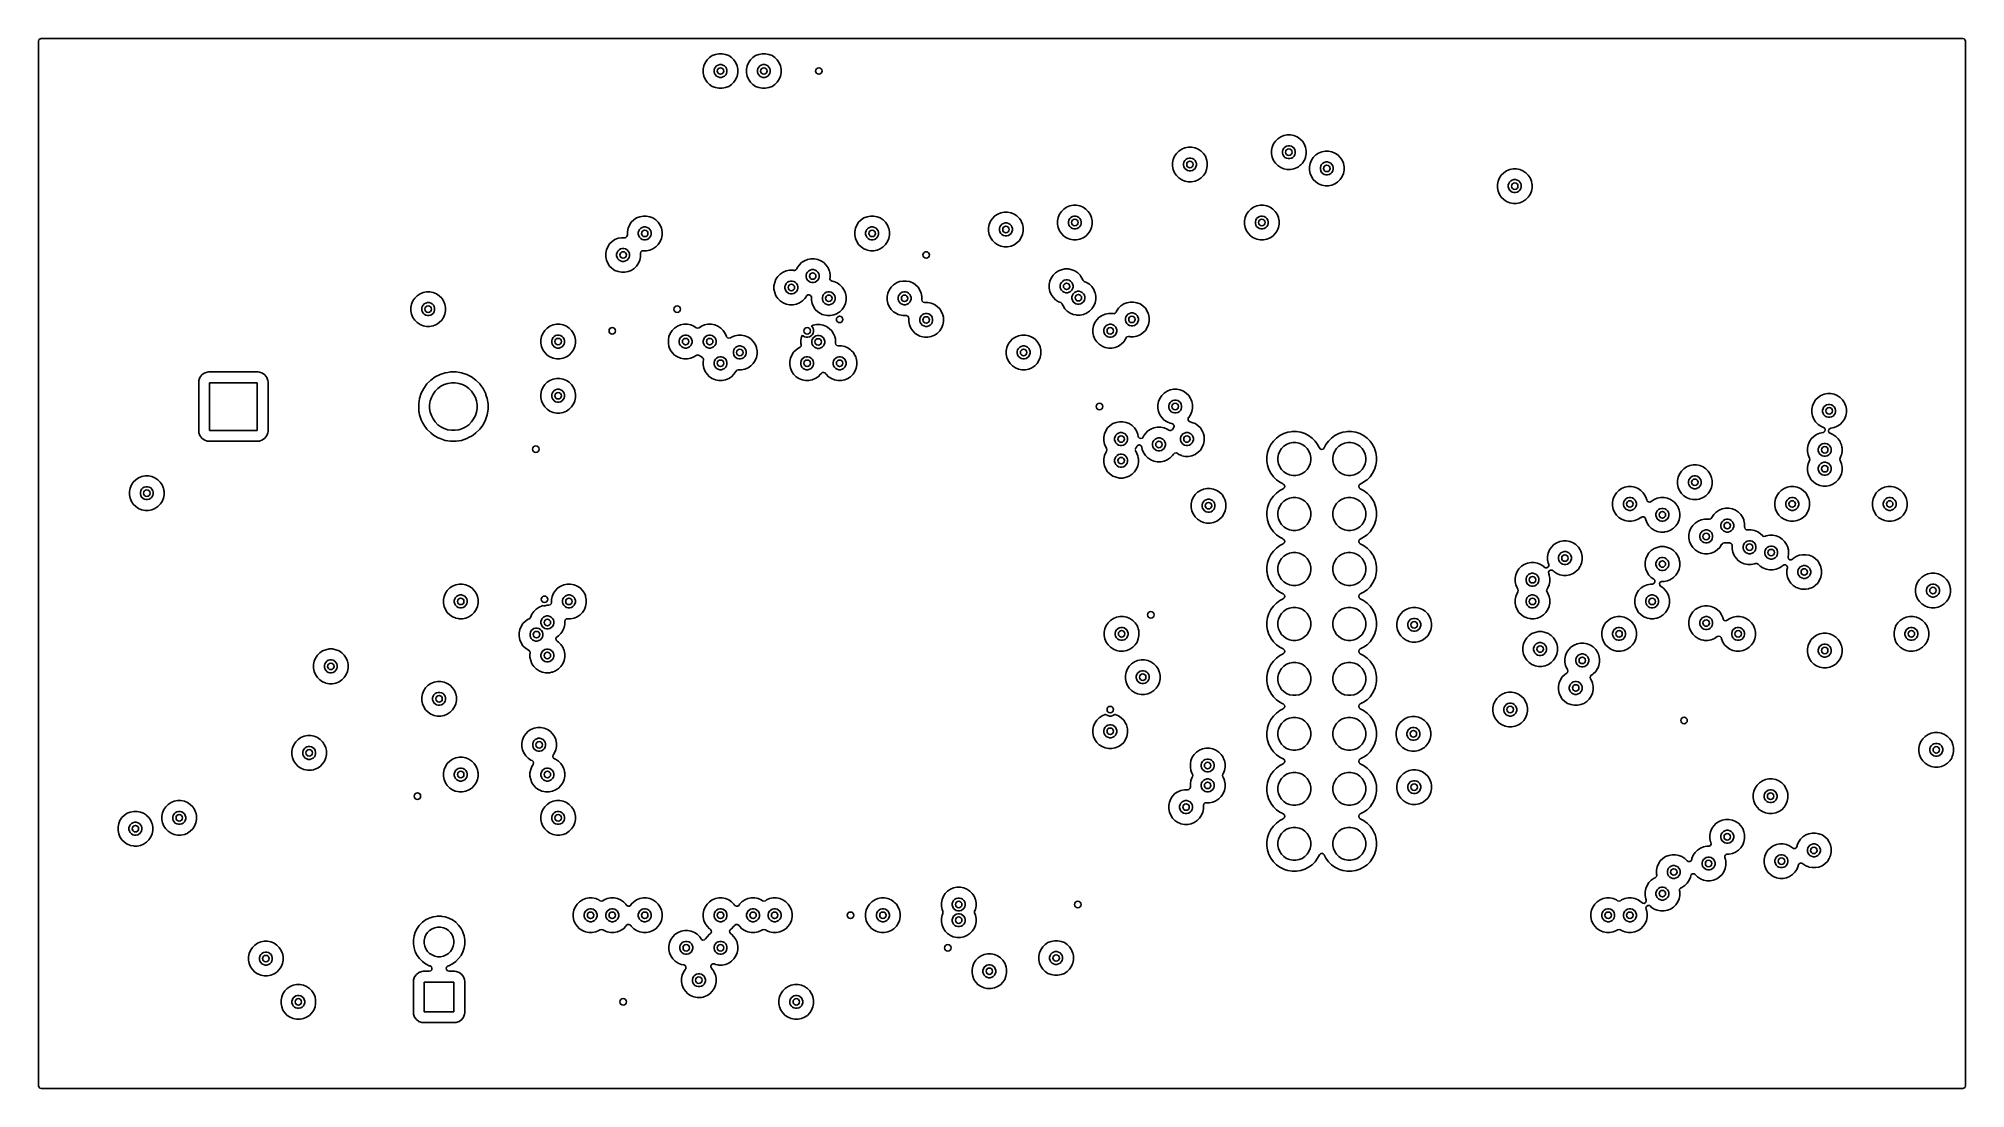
# Model space of a CAD drawing. Header units: inches. Extents: x 2.68 to 6.18, y -3.58 to -1.67.
import ezdxf

# ---------------------------------------------------------------- set-up
doc = ezdxf.new("R2010")
doc.units = ezdxf.units.IN
doc.header["$MEASUREMENT"] = 0
doc.layers.add('In2.Cu', color=33, linetype='CONTINUOUS', true_color=0xce7d2c)

msp = doc.modelspace()

# ---------------------------------------------------------------- linework, layer by layer
at = {"layer": 'In2.Cu', "linetype": 'CONTINUOUS'}
for p, q in [((2.6772, -1.6781), (2.678, -1.6755)), ((2.6772, -1.7292), (2.6772, -1.6781)), ((2.678, -1.6755), (2.68, -1.6737)), ((2.68, -1.6737), (2.6821, -1.6732)), ((2.6821, -1.6732), (6.1762, -1.6732)), ((6.1762, -1.6732), (6.1788, -1.674)), ((6.1788, -1.674), (6.1806, -1.6761)), ((6.1806, -1.6761), (6.1811, -1.6781)), ((6.1811, -1.6781), (6.1811, -3.5778)), ((3.8928, -1.7122), (3.8894, -1.7174)), ((3.8972, -1.7078), (3.8928, -1.7122)), ((3.8928, -1.7122), (3.8928, -1.7122)), ((3.9024, -1.7044), (3.8972, -1.7078)), ((3.8972, -1.7078), (3.8972, -1.7078)), ((3.9081, -1.702), (3.9024, -1.7044)), ((3.9024, -1.7044), (3.9024, -1.7044)), ((3.9142, -1.7008), (3.9081, -1.702)), ((3.9081, -1.702), (3.9081, -1.702)), ((3.9204, -1.7008), (3.9142, -1.7008)), ((3.9142, -1.7008), (3.9142, -1.7008)), ((3.9265, -1.702), (3.9204, -1.7008)), ((3.9204, -1.7008), (3.9204, -1.7008)), ((3.9323, -1.7044), (3.9265, -1.702)), ((3.9265, -1.702), (3.9265, -1.702)), ((3.9374, -1.7078), (3.9323, -1.7044)), ((3.9323, -1.7044), (3.9323, -1.7044)), ((3.9418, -1.7122), (3.9374, -1.7078)), ((3.9374, -1.7078), (3.9374, -1.7078)), ((3.9453, -1.7174), (3.9418, -1.7122)), ((3.9418, -1.7122), (3.9418, -1.7122)), ((3.9716, -1.7122), (3.9681, -1.7174)), ((3.976, -1.7078), (3.9716, -1.7122)), ((3.9716, -1.7122), (3.9716, -1.7122)), ((3.9811, -1.7044), (3.976, -1.7078)), ((3.976, -1.7078), (3.976, -1.7078)), ((3.9869, -1.702), (3.9811, -1.7044)), ((3.9811, -1.7044), (3.9811, -1.7044)), ((3.993, -1.7008), (3.9869, -1.702)), ((3.9869, -1.702), (3.9869, -1.702)), ((3.9992, -1.7008), (3.993, -1.7008)), ((3.993, -1.7008), (3.993, -1.7008)), ((4.0053, -1.702), (3.9992, -1.7008)), ((3.9992, -1.7008), (3.9992, -1.7008)), ((4.011, -1.7044), (4.0053, -1.702)), ((4.0053, -1.702), (4.0053, -1.702)), ((4.0162, -1.7078), (4.011, -1.7044)), ((4.011, -1.7044), (4.011, -1.7044)), ((4.0205, -1.7122), (4.0162, -1.7078)), ((4.0162, -1.7078), (4.0162, -1.7078)), ((4.024, -1.7174), (4.0205, -1.7122)), ((4.0205, -1.7122), (4.0205, -1.7122)), ((2.6772, -1.8992), (2.6772, -1.7292)), ((3.887, -1.7231), (3.8858, -1.7292)), ((3.8858, -1.7292), (3.8858, -1.7354)), ((3.8858, -1.7354), (3.887, -1.7415)), ((3.8894, -1.7174), (3.887, -1.7231)), ((3.887, -1.7231), (3.887, -1.7231)), ((3.887, -1.7415), (3.887, -1.7415)), ((3.887, -1.7415), (3.8894, -1.7472)), ((3.8894, -1.7174), (3.8894, -1.7174)), ((3.8894, -1.7472), (3.8894, -1.7472)), ((3.8894, -1.7472), (3.8928, -1.7524)), ((3.9056, -1.7307), (3.9064, -1.7278)), ((3.9056, -1.7338), (3.9056, -1.7307)), ((3.9064, -1.7368), (3.9056, -1.7338)), ((3.9064, -1.7278), (3.908, -1.7251)), ((3.908, -1.7395), (3.9064, -1.7368)), ((3.908, -1.7251), (3.9101, -1.7229)), ((3.9101, -1.7417), (3.908, -1.7395)), ((3.9101, -1.7229), (3.9128, -1.7214)), ((3.9128, -1.7432), (3.9101, -1.7417)), ((3.9128, -1.7214), (3.9158, -1.7206)), ((3.9158, -1.744), (3.9128, -1.7432)), ((3.9158, -1.7206), (3.9189, -1.7206)), ((3.9189, -1.744), (3.9158, -1.744)), ((3.9189, -1.7206), (3.9218, -1.7214)), ((3.9218, -1.7432), (3.9189, -1.744)), ((3.9218, -1.7214), (3.9245, -1.7229)), ((3.9245, -1.7417), (3.9218, -1.7432)), ((3.9245, -1.7229), (3.9267, -1.7251)), ((3.9267, -1.7395), (3.9245, -1.7417)), ((3.9267, -1.7251), (3.9282, -1.7278)), ((3.9282, -1.7368), (3.9267, -1.7395)), ((3.9282, -1.7278), (3.929, -1.7307)), ((3.929, -1.7338), (3.9282, -1.7368)), ((3.929, -1.7307), (3.929, -1.7338)), ((3.9418, -1.7524), (3.9453, -1.7472)), ((3.9476, -1.7231), (3.9453, -1.7174)), ((3.9453, -1.7174), (3.9453, -1.7174)), ((3.9453, -1.7472), (3.9476, -1.7415)), ((3.9488, -1.7292), (3.9476, -1.7231)), ((3.9476, -1.7231), (3.9476, -1.7231)), ((3.9476, -1.7231), (3.9476, -1.7231)), ((3.9476, -1.7415), (3.9488, -1.7354)), ((3.9488, -1.7354), (3.9488, -1.7292)), ((3.9488, -1.7292), (3.9488, -1.7292)), ((3.9488, -1.7292), (3.9488, -1.7292)), ((3.9658, -1.7231), (3.9645, -1.7292)), ((3.9645, -1.7292), (3.9645, -1.7354)), ((3.9645, -1.7354), (3.9658, -1.7415)), ((3.9681, -1.7174), (3.9658, -1.7231)), ((3.9658, -1.7231), (3.9658, -1.7231)), ((3.9658, -1.7415), (3.9658, -1.7415)), ((3.9658, -1.7415), (3.9681, -1.7472)), ((3.9681, -1.7174), (3.9681, -1.7174)), ((3.9681, -1.7472), (3.9681, -1.7472)), ((3.9681, -1.7472), (3.9716, -1.7524)), ((3.9844, -1.7307), (3.9852, -1.7278)), ((3.9844, -1.7338), (3.9844, -1.7307)), ((3.9852, -1.7368), (3.9844, -1.7338)), ((3.9852, -1.7278), (3.9867, -1.7251)), ((3.9867, -1.7395), (3.9852, -1.7368)), ((3.9867, -1.7251), (3.9889, -1.7229)), ((3.9889, -1.7417), (3.9867, -1.7395)), ((3.9889, -1.7229), (3.9915, -1.7214)), ((3.9915, -1.7432), (3.9889, -1.7417)), ((3.9915, -1.7214), (3.9945, -1.7206)), ((3.9945, -1.744), (3.9915, -1.7432)), ((3.9945, -1.7206), (3.9976, -1.7206)), ((3.9976, -1.744), (3.9945, -1.744)), ((3.9976, -1.7206), (4.0006, -1.7214)), ((4.0006, -1.7432), (3.9976, -1.744)), ((4.0006, -1.7214), (4.0033, -1.7229)), ((4.0033, -1.7417), (4.0006, -1.7432)), ((4.0033, -1.7229), (4.0054, -1.7251)), ((4.0054, -1.7395), (4.0033, -1.7417)), ((4.0054, -1.7251), (4.007, -1.7278)), ((4.007, -1.7368), (4.0054, -1.7395)), ((4.007, -1.7278), (4.0078, -1.7307)), ((4.0078, -1.7338), (4.007, -1.7368)), ((4.0078, -1.7307), (4.0078, -1.7338)), ((4.0205, -1.7524), (4.024, -1.7472)), ((4.0264, -1.7231), (4.024, -1.7174)), ((4.024, -1.7174), (4.024, -1.7174)), ((4.024, -1.7472), (4.0264, -1.7415)), ((4.0276, -1.7292), (4.0264, -1.7231)), ((4.0264, -1.7231), (4.0264, -1.7231)), ((4.0264, -1.7231), (4.0264, -1.7231)), ((4.0264, -1.7415), (4.0276, -1.7354)), ((4.0276, -1.7354), (4.0276, -1.7292)), ((4.0276, -1.7292), (4.0276, -1.7292)), ((4.0276, -1.7292), (4.0276, -1.7292)), ((3.8928, -1.7524), (3.8928, -1.7524)), ((3.8928, -1.7524), (3.8972, -1.7568)), ((3.8972, -1.7568), (3.8972, -1.7568)), ((3.8972, -1.7568), (3.9024, -1.7602)), ((3.9024, -1.7602), (3.9024, -1.7602)), ((3.9024, -1.7602), (3.9081, -1.7626)), ((3.9081, -1.7626), (3.9081, -1.7626)), ((3.9081, -1.7626), (3.9142, -1.7638)), ((3.9142, -1.7638), (3.9142, -1.7638)), ((3.9142, -1.7638), (3.9142, -1.7638)), ((3.9142, -1.7638), (3.9204, -1.7638)), ((3.9204, -1.7638), (3.9265, -1.7626)), ((3.9204, -1.7638), (3.9204, -1.7638)), ((3.9265, -1.7626), (3.9323, -1.7602)), ((3.9323, -1.7602), (3.9374, -1.7568)), ((3.9374, -1.7568), (3.9418, -1.7524)), ((3.9716, -1.7524), (3.9716, -1.7524)), ((3.9716, -1.7524), (3.976, -1.7568)), ((3.976, -1.7568), (3.976, -1.7568)), ((3.976, -1.7568), (3.9811, -1.7602)), ((3.9811, -1.7602), (3.9811, -1.7602)), ((3.9811, -1.7602), (3.9869, -1.7626)), ((3.9869, -1.7626), (3.9869, -1.7626)), ((3.9869, -1.7626), (3.993, -1.7638)), ((3.993, -1.7638), (3.993, -1.7638)), ((3.993, -1.7638), (3.993, -1.7638)), ((3.993, -1.7638), (3.9992, -1.7638)), ((3.9992, -1.7638), (4.0053, -1.7626)), ((3.9992, -1.7638), (3.9992, -1.7638)), ((4.0053, -1.7626), (4.011, -1.7602)), ((4.011, -1.7602), (4.0162, -1.7568)), ((4.0162, -1.7568), (4.0205, -1.7524)), ((4.9307, -1.8554), (4.9263, -1.8598)), ((4.9359, -1.852), (4.9307, -1.8554)), ((4.9307, -1.8554), (4.9307, -1.8554)), ((4.9416, -1.8496), (4.9359, -1.852)), ((4.9359, -1.852), (4.9359, -1.852)), ((4.9477, -1.8484), (4.9416, -1.8496)), ((4.9416, -1.8496), (4.9416, -1.8496)), ((4.9539, -1.8484), (4.9477, -1.8484)), ((4.9477, -1.8484), (4.9477, -1.8484)), ((4.96, -1.8496), (4.9539, -1.8484)), ((4.9539, -1.8484), (4.9539, -1.8484)), ((4.9657, -1.852), (4.96, -1.8496)), ((4.96, -1.8496), (4.96, -1.8496)), ((4.9709, -1.8554), (4.9657, -1.852)), ((4.9657, -1.852), (4.9657, -1.852)), ((4.9753, -1.8598), (4.9709, -1.8554)), ((4.9709, -1.8554), (4.9709, -1.8554)), ((4.743, -1.8874), (4.7406, -1.8931)), ((4.7465, -1.8822), (4.743, -1.8874)), ((4.743, -1.8874), (4.743, -1.8874)), ((4.7509, -1.8778), (4.7465, -1.8822)), ((4.7465, -1.8822), (4.7465, -1.8822)), ((4.756, -1.8744), (4.7509, -1.8778)), ((4.7509, -1.8778), (4.7509, -1.8778)), ((4.7618, -1.872), (4.756, -1.8744)), ((4.756, -1.8744), (4.756, -1.8744)), ((4.7678, -1.8708), (4.7618, -1.872)), ((4.7618, -1.872), (4.7618, -1.872)), ((4.7638, -1.8929), (4.7664, -1.8914)), ((4.7664, -1.8914), (4.7694, -1.8906)), ((4.774, -1.8708), (4.7678, -1.8708)), ((4.7678, -1.8708), (4.7678, -1.8708)), ((4.7694, -1.8906), (4.7725, -1.8906)), ((4.7725, -1.8906), (4.7755, -1.8914)), ((4.7801, -1.872), (4.774, -1.8708)), ((4.774, -1.8708), (4.774, -1.8708)), ((4.7755, -1.8914), (4.7781, -1.8929)), ((4.7859, -1.8744), (4.7801, -1.872)), ((4.7801, -1.872), (4.7801, -1.872)), ((4.7896, -1.8768), (4.7859, -1.8744)), ((4.7859, -1.8744), (4.7859, -1.8744)), ((4.791, -1.8778), (4.7896, -1.8768)), ((4.7954, -1.8822), (4.791, -1.8778)), ((4.791, -1.8778), (4.791, -1.8778)), ((4.7989, -1.8874), (4.7954, -1.8822)), ((4.7954, -1.8822), (4.7954, -1.8822)), ((4.8012, -1.8931), (4.7989, -1.8874)), ((4.7989, -1.8874), (4.7989, -1.8874)), ((4.9205, -1.8707), (4.9193, -1.8768)), ((4.9193, -1.8768), (4.9193, -1.883)), ((4.9193, -1.883), (4.9205, -1.8891)), ((4.9229, -1.865), (4.9205, -1.8707)), ((4.9205, -1.8707), (4.9205, -1.8707)), ((4.9205, -1.8891), (4.9205, -1.8891)), ((4.9205, -1.8891), (4.9229, -1.8948)), ((4.9263, -1.8598), (4.9229, -1.865)), ((4.9229, -1.865), (4.9229, -1.865)), ((4.9263, -1.8598), (4.9263, -1.8598)), ((4.9391, -1.8784), (4.9399, -1.8754)), ((4.9391, -1.8815), (4.9391, -1.8784)), ((4.9399, -1.8844), (4.9391, -1.8815)), ((4.9399, -1.8754), (4.9414, -1.8727)), ((4.9414, -1.8871), (4.9399, -1.8844)), ((4.9414, -1.8727), (4.9436, -1.8706)), ((4.9436, -1.8893), (4.9414, -1.8871)), ((4.9436, -1.8706), (4.9463, -1.869)), ((4.9463, -1.8908), (4.9436, -1.8893)), ((4.9463, -1.869), (4.9492, -1.8682)), ((4.9492, -1.8916), (4.9463, -1.8908)), ((4.9492, -1.8682), (4.9523, -1.8682)), ((4.9523, -1.8916), (4.9492, -1.8916)), ((4.9523, -1.8682), (4.9553, -1.869)), ((4.9553, -1.8908), (4.9523, -1.8916)), ((4.9553, -1.869), (4.958, -1.8706)), ((4.958, -1.8893), (4.9553, -1.8908)), ((4.958, -1.8706), (4.9602, -1.8727)), ((4.9602, -1.8871), (4.958, -1.8893)), ((4.9602, -1.8727), (4.9617, -1.8754)), ((4.9617, -1.8844), (4.9602, -1.8871)), ((4.9617, -1.8754), (4.9625, -1.8784)), ((4.9625, -1.8815), (4.9617, -1.8844)), ((4.9625, -1.8784), (4.9625, -1.8815)), ((4.9787, -1.865), (4.9753, -1.8598)), ((4.9753, -1.8598), (4.9753, -1.8598)), ((4.9811, -1.8707), (4.9787, -1.865)), ((4.9787, -1.865), (4.9787, -1.865)), ((4.9789, -1.8945), (4.981, -1.8894)), ((4.981, -1.8894), (4.9811, -1.8891)), ((4.9818, -1.8744), (4.9811, -1.8707)), ((4.9811, -1.8707), (4.9811, -1.8707)), ((4.9811, -1.8891), (4.9823, -1.883)), ((4.9823, -1.8768), (4.9818, -1.8744)), ((4.9823, -1.883), (4.9823, -1.8768)), ((4.9823, -1.8768), (4.9823, -1.8768)), ((4.9823, -1.8768), (4.9823, -1.8768)), ((4.9952, -1.8894), (4.9918, -1.8945)), ((4.9996, -1.885), (4.9952, -1.8894)), ((4.9952, -1.8894), (4.9952, -1.8894)), ((5.0048, -1.8815), (4.9996, -1.885)), ((4.9996, -1.885), (4.9996, -1.885)), ((5.0105, -1.8791), (5.0048, -1.8815)), ((5.0048, -1.8815), (5.0048, -1.8815)), ((5.0166, -1.8779), (5.0105, -1.8791)), ((5.0105, -1.8791), (5.0105, -1.8791)), ((5.0228, -1.8779), (5.0166, -1.8779)), ((5.0166, -1.8779), (5.0166, -1.8779)), ((5.0289, -1.8791), (5.0228, -1.8779)), ((5.0228, -1.8779), (5.0228, -1.8779)), ((5.0346, -1.8815), (5.0289, -1.8791)), ((5.0289, -1.8791), (5.0289, -1.8791)), ((5.0398, -1.885), (5.0346, -1.8815)), ((5.0346, -1.8815), (5.0346, -1.8815)), ((5.0442, -1.8894), (5.0398, -1.885)), ((5.0398, -1.885), (5.0398, -1.885)), ((5.0476, -1.8945), (5.0442, -1.8894)), ((5.0442, -1.8894), (5.0442, -1.8894)), ((2.6772, -2.0638), (2.6772, -1.8992)), ((4.7406, -1.8931), (4.7394, -1.8992)), ((4.7394, -1.8992), (4.7394, -1.9054)), ((4.7394, -1.9054), (4.7406, -1.9115)), ((4.7406, -1.8931), (4.7406, -1.8931)), ((4.7406, -1.9115), (4.7406, -1.9115)), ((4.7406, -1.9115), (4.743, -1.9172)), ((4.743, -1.9172), (4.743, -1.9172)), ((4.743, -1.9172), (4.7465, -1.9224)), ((4.7465, -1.9224), (4.7465, -1.9224)), ((4.7465, -1.9224), (4.7509, -1.9268)), ((4.7509, -1.9268), (4.7509, -1.9268)), ((4.7509, -1.9268), (4.756, -1.9302)), ((4.7592, -1.9007), (4.76, -1.8978)), ((4.7592, -1.9038), (4.7592, -1.9007)), ((4.76, -1.9068), (4.7592, -1.9038)), ((4.76, -1.8978), (4.7616, -1.8951)), ((4.7616, -1.9095), (4.76, -1.9068)), ((4.7616, -1.8951), (4.7638, -1.8929)), ((4.7638, -1.9117), (4.7616, -1.9095)), ((4.7664, -1.9132), (4.7638, -1.9117)), ((4.7694, -1.914), (4.7664, -1.9132)), ((4.7725, -1.914), (4.7694, -1.914)), ((4.7755, -1.9132), (4.7725, -1.914)), ((4.7781, -1.9117), (4.7755, -1.9132)), ((4.7781, -1.8929), (4.7803, -1.8951)), ((4.7803, -1.9095), (4.7781, -1.9117)), ((4.7803, -1.8951), (4.7819, -1.8978)), ((4.7819, -1.9068), (4.7803, -1.9095)), ((4.7819, -1.8978), (4.7827, -1.9007)), ((4.7827, -1.9038), (4.7819, -1.9068)), ((4.7827, -1.9007), (4.7827, -1.9038)), ((4.7859, -1.9302), (4.791, -1.9268)), ((4.791, -1.9268), (4.7954, -1.9224)), ((4.7954, -1.9224), (4.7989, -1.9172)), ((4.7989, -1.9172), (4.8012, -1.9115)), ((4.8016, -1.8948), (4.8012, -1.8931)), ((4.8012, -1.8931), (4.8012, -1.8931)), ((4.8012, -1.9115), (4.8025, -1.9054)), ((4.8025, -1.8992), (4.8016, -1.8948)), ((4.8025, -1.9054), (4.8025, -1.8992)), ((4.8025, -1.8992), (4.8025, -1.8992)), ((4.8025, -1.8992), (4.8025, -1.8992)), ((4.9229, -1.8948), (4.9229, -1.8948)), ((4.9229, -1.8948), (4.9263, -1.9)), ((4.9263, -1.9), (4.9263, -1.9)), ((4.9263, -1.9), (4.9307, -1.9044)), ((4.9307, -1.9044), (4.9307, -1.9044)), ((4.9307, -1.9044), (4.9359, -1.9079)), ((4.9359, -1.9079), (4.9359, -1.9079)), ((4.9359, -1.9079), (4.9414, -1.9101)), ((4.9414, -1.9101), (4.9416, -1.9102)), ((4.9416, -1.9102), (4.9472, -1.9113)), ((4.9472, -1.9113), (4.9477, -1.9114)), ((4.9477, -1.9114), (4.9477, -1.9114)), ((4.9477, -1.9114), (4.9477, -1.9114)), ((4.9477, -1.9114), (4.9539, -1.9114)), ((4.9539, -1.9114), (4.96, -1.9102)), ((4.9539, -1.9114), (4.9539, -1.9114)), ((4.96, -1.9102), (4.9657, -1.9079)), ((4.9657, -1.9079), (4.968, -1.9063)), ((4.968, -1.9063), (4.9709, -1.9044)), ((4.9709, -1.9044), (4.9726, -1.9027)), ((4.9709, -1.9044), (4.9709, -1.9044)), ((4.9726, -1.9027), (4.9753, -1.9)), ((4.9753, -1.9), (4.9787, -1.8948)), ((4.9753, -1.9), (4.9753, -1.9)), ((4.9787, -1.8948), (4.9789, -1.8945)), ((4.9894, -1.9003), (4.9882, -1.9063)), ((4.9882, -1.9063), (4.9882, -1.9126)), ((4.9882, -1.9126), (4.9894, -1.9186)), ((4.9918, -1.8945), (4.9894, -1.9003)), ((4.9894, -1.9003), (4.9894, -1.9003)), ((4.9894, -1.9186), (4.9894, -1.9186)), ((4.9894, -1.9186), (4.9918, -1.9244)), ((4.9918, -1.8945), (4.9918, -1.8945)), ((4.9918, -1.9244), (4.9918, -1.9244)), ((4.9918, -1.9244), (4.9952, -1.9295)), ((5.008, -1.9079), (5.0088, -1.9049)), ((5.008, -1.911), (5.008, -1.9079)), ((5.0088, -1.914), (5.008, -1.911)), ((5.0088, -1.9049), (5.0103, -1.9023)), ((5.0103, -1.9166), (5.0088, -1.914)), ((5.0103, -1.9023), (5.0125, -1.9001)), ((5.0125, -1.9188), (5.0103, -1.9166)), ((5.0125, -1.9001), (5.0152, -1.8985)), ((5.0152, -1.9204), (5.0125, -1.9188)), ((5.0152, -1.8985), (5.0181, -1.8977)), ((5.0181, -1.9212), (5.0152, -1.9204)), ((5.0181, -1.8977), (5.0212, -1.8977)), ((5.0212, -1.9212), (5.0181, -1.9212)), ((5.0212, -1.8977), (5.0242, -1.8985)), ((5.0242, -1.9204), (5.0212, -1.9212)), ((5.0242, -1.8985), (5.0269, -1.9001)), ((5.0269, -1.9188), (5.0242, -1.9204)), ((5.0269, -1.9001), (5.0291, -1.9023)), ((5.0291, -1.9166), (5.0269, -1.9188)), ((5.0291, -1.9023), (5.0306, -1.9049)), ((5.0306, -1.914), (5.0291, -1.9166)), ((5.0306, -1.9049), (5.0314, -1.9079)), ((5.0314, -1.911), (5.0306, -1.914)), ((5.0314, -1.9079), (5.0314, -1.911)), ((5.0442, -1.9295), (5.0476, -1.9244)), ((5.0499, -1.9), (5.0476, -1.8945)), ((5.0476, -1.8945), (5.0476, -1.8945)), ((5.0476, -1.9244), (5.05, -1.9186)), ((5.05, -1.9003), (5.0499, -1.9)), ((5.0512, -1.9063), (5.05, -1.9003)), ((5.05, -1.9003), (5.05, -1.9003)), ((5.05, -1.9186), (5.0512, -1.9126)), ((5.0512, -1.9126), (5.0512, -1.9063)), ((5.0512, -1.9063), (5.0512, -1.9063)), ((5.0512, -1.9063), (5.0512, -1.9063)), ((5.3336, -1.9267), (5.3312, -1.9325)), ((5.337, -1.9216), (5.3336, -1.9267)), ((5.3336, -1.9267), (5.3336, -1.9267)), ((5.3414, -1.9172), (5.337, -1.9216)), ((5.337, -1.9216), (5.337, -1.9216)), ((5.3466, -1.9137), (5.3414, -1.9172)), ((5.3414, -1.9172), (5.3414, -1.9172)), ((5.3523, -1.9113), (5.3466, -1.9137)), ((5.3466, -1.9137), (5.3466, -1.9137)), ((5.3584, -1.9101), (5.3523, -1.9113)), ((5.3523, -1.9113), (5.3523, -1.9113)), ((5.3646, -1.9101), (5.3584, -1.9101)), ((5.3584, -1.9101), (5.3584, -1.9101)), ((5.3707, -1.9113), (5.3646, -1.9101)), ((5.3646, -1.9101), (5.3646, -1.9101)), ((5.3764, -1.9137), (5.3707, -1.9113)), ((5.3707, -1.9113), (5.3707, -1.9113)), ((5.3816, -1.9172), (5.3764, -1.9137)), ((5.3764, -1.9137), (5.3764, -1.9137)), ((5.386, -1.9216), (5.3816, -1.9172)), ((5.3816, -1.9172), (5.3816, -1.9172)), ((5.3894, -1.9267), (5.386, -1.9216)), ((5.386, -1.9216), (5.386, -1.9216)), ((5.3906, -1.9295), (5.3894, -1.9267)), ((5.3894, -1.9267), (5.3894, -1.9267)), ((4.756, -1.9302), (4.756, -1.9302)), ((4.756, -1.9302), (4.7614, -1.9325)), ((4.7614, -1.9325), (4.7618, -1.9326)), ((4.7618, -1.9326), (4.7678, -1.9338)), ((4.7678, -1.9338), (4.7678, -1.9338)), ((4.7678, -1.9338), (4.7678, -1.9338)), ((4.7678, -1.9338), (4.774, -1.9338)), ((4.774, -1.9338), (4.7801, -1.9326)), ((4.774, -1.9338), (4.774, -1.9338)), ((4.7801, -1.9326), (4.7859, -1.9302)), ((4.9952, -1.9295), (4.9952, -1.9295)), ((4.9952, -1.9295), (4.9996, -1.9339)), ((4.9996, -1.9339), (4.9996, -1.9339)), ((4.9996, -1.9339), (5.0048, -1.9374)), ((5.0048, -1.9374), (5.0048, -1.9374)), ((5.0048, -1.9374), (5.0105, -1.9398)), ((5.0105, -1.9398), (5.0105, -1.9398)), ((5.0105, -1.9398), (5.0166, -1.941)), ((5.0166, -1.941), (5.0166, -1.941)), ((5.0166, -1.941), (5.0166, -1.941)), ((5.0166, -1.941), (5.0228, -1.941)), ((5.0228, -1.941), (5.0289, -1.9398)), ((5.0228, -1.941), (5.0228, -1.941)), ((5.0289, -1.9398), (5.0318, -1.9385)), ((5.0318, -1.9385), (5.0346, -1.9374)), ((5.0346, -1.9374), (5.0393, -1.9343)), ((5.0346, -1.9374), (5.0346, -1.9374)), ((5.0393, -1.9343), (5.0395, -1.9341)), ((5.0395, -1.9341), (5.0398, -1.9339)), ((5.0398, -1.9339), (5.0442, -1.9295)), ((5.3312, -1.9325), (5.33, -1.9385)), ((5.33, -1.9385), (5.33, -1.9448)), ((5.33, -1.9448), (5.3312, -1.9508)), ((5.3312, -1.9325), (5.3312, -1.9325)), ((5.3312, -1.9508), (5.3312, -1.9508)), ((5.3312, -1.9508), (5.3336, -1.9566)), ((5.3336, -1.9566), (5.3336, -1.9566)), ((5.3336, -1.9566), (5.337, -1.9617)), ((5.337, -1.9617), (5.337, -1.9617)), ((5.337, -1.9617), (5.3414, -1.9661)), ((5.3498, -1.9401), (5.3506, -1.9371)), ((5.3498, -1.9432), (5.3498, -1.9401)), ((5.3506, -1.9462), (5.3498, -1.9432)), ((5.3506, -1.9371), (5.3521, -1.9345)), ((5.3521, -1.9488), (5.3506, -1.9462)), ((5.3521, -1.9345), (5.3543, -1.9323)), ((5.3543, -1.951), (5.3521, -1.9488)), ((5.3543, -1.9323), (5.357, -1.9307)), ((5.357, -1.9526), (5.3543, -1.951)), ((5.357, -1.9307), (5.36, -1.9299)), ((5.36, -1.9534), (5.357, -1.9526)), ((5.36, -1.9299), (5.363, -1.9299)), ((5.363, -1.9534), (5.36, -1.9534)), ((5.363, -1.9299), (5.366, -1.9307)), ((5.366, -1.9526), (5.363, -1.9534)), ((5.366, -1.9307), (5.3687, -1.9323)), ((5.3687, -1.951), (5.366, -1.9526)), ((5.3687, -1.9323), (5.3709, -1.9345)), ((5.3709, -1.9488), (5.3687, -1.951)), ((5.3709, -1.9345), (5.3724, -1.9371)), ((5.3724, -1.9462), (5.3709, -1.9488)), ((5.3724, -1.9371), (5.3732, -1.9401)), ((5.3732, -1.9432), (5.3724, -1.9462)), ((5.3732, -1.9401), (5.3732, -1.9432)), ((5.3816, -1.9661), (5.386, -1.9617)), ((5.386, -1.9617), (5.3894, -1.9566)), ((5.3894, -1.9566), (5.3918, -1.9508)), ((5.3918, -1.9325), (5.3906, -1.9295)), ((5.3928, -1.9374), (5.3918, -1.9325)), ((5.3918, -1.9508), (5.393, -1.9448)), ((5.393, -1.9385), (5.3928, -1.9374)), ((5.393, -1.9448), (5.393, -1.9385)), ((5.393, -1.9385), (5.393, -1.9385)), ((5.393, -1.9385), (5.393, -1.9385)), ((3.7764, -1.996), (3.7703, -1.9973)), ((3.7826, -1.996), (3.7764, -1.996)), ((3.7764, -1.996), (3.7764, -1.996)), ((3.7887, -1.9973), (3.7826, -1.996)), ((3.7826, -1.996), (3.7826, -1.996)), ((4.1898, -1.996), (4.1837, -1.9973)), ((4.196, -1.996), (4.1898, -1.996)), ((4.1898, -1.996), (4.1898, -1.996)), ((4.2021, -1.9973), (4.196, -1.996)), ((4.196, -1.996), (4.196, -1.996)), ((4.4162, -1.9959), (4.4118, -2.0003)), ((4.4214, -1.9925), (4.4162, -1.9959)), ((4.4162, -1.9959), (4.4162, -1.9959)), ((4.4271, -1.9901), (4.4214, -1.9925)), ((4.4214, -1.9925), (4.4214, -1.9925)), ((4.4332, -1.9889), (4.4271, -1.9901)), ((4.4271, -1.9901), (4.4271, -1.9901)), ((4.4394, -1.9889), (4.4332, -1.9889)), ((4.4332, -1.9889), (4.4332, -1.9889)), ((4.4455, -1.9901), (4.4394, -1.9889)), ((4.4394, -1.9889), (4.4394, -1.9889)), ((4.4512, -1.9925), (4.4455, -1.9901)), ((4.4455, -1.9901), (4.4455, -1.9901)), ((4.4564, -1.9959), (4.4512, -1.9925)), ((4.4512, -1.9925), (4.4512, -1.9925)), ((4.4608, -2.0003), (4.4564, -1.9959)), ((4.4564, -1.9959), (4.4564, -1.9959)), ((4.5336, -1.9929), (4.5313, -1.9987)), ((4.5371, -1.9878), (4.5336, -1.9929)), ((4.5336, -1.9929), (4.5336, -1.9929)), ((4.5415, -1.9834), (4.5371, -1.9878)), ((4.5371, -1.9878), (4.5371, -1.9878)), ((4.5466, -1.9799), (4.5415, -1.9834)), ((4.5415, -1.9834), (4.5415, -1.9834)), ((4.5524, -1.9776), (4.5466, -1.9799)), ((4.5466, -1.9799), (4.5466, -1.9799)), ((4.5585, -1.9764), (4.5524, -1.9776)), ((4.5524, -1.9776), (4.5524, -1.9776)), ((4.5544, -1.9985), (4.5571, -1.997)), ((4.5571, -1.997), (4.56, -1.9962)), ((4.5647, -1.9764), (4.5585, -1.9764)), ((4.5585, -1.9764), (4.5585, -1.9764)), ((4.56, -1.9962), (4.5631, -1.9962)), ((4.5631, -1.9962), (4.5661, -1.997)), ((4.5708, -1.9776), (4.5647, -1.9764)), ((4.5647, -1.9764), (4.5647, -1.9764)), ((4.5661, -1.997), (4.5688, -1.9985)), ((4.5765, -1.9799), (4.5708, -1.9776)), ((4.5708, -1.9776), (4.5708, -1.9776)), ((4.5817, -1.9834), (4.5765, -1.9799)), ((4.5765, -1.9799), (4.5765, -1.9799)), ((4.5861, -1.9878), (4.5817, -1.9834)), ((4.5817, -1.9834), (4.5817, -1.9834)), ((4.5895, -1.9929), (4.5861, -1.9878)), ((4.5861, -1.9878), (4.5861, -1.9878)), ((4.5919, -1.9987), (4.5895, -1.9929)), ((4.5895, -1.9929), (4.5895, -1.9929)), ((4.8736, -1.9929), (4.8713, -1.9987)), ((4.8771, -1.9878), (4.8736, -1.9929)), ((4.8736, -1.9929), (4.8736, -1.9929)), ((4.8815, -1.9834), (4.8771, -1.9878)), ((4.8771, -1.9878), (4.8771, -1.9878)), ((4.8866, -1.9799), (4.8815, -1.9834)), ((4.8815, -1.9834), (4.8815, -1.9834)), ((4.8924, -1.9776), (4.8866, -1.9799)), ((4.8866, -1.9799), (4.8866, -1.9799)), ((4.8985, -1.9764), (4.8924, -1.9776)), ((4.8924, -1.9776), (4.8924, -1.9776)), ((4.8944, -1.9985), (4.8971, -1.997)), ((4.8971, -1.997), (4.9, -1.9962)), ((4.9047, -1.9764), (4.8985, -1.9764)), ((4.8985, -1.9764), (4.8985, -1.9764)), ((4.9, -1.9962), (4.9031, -1.9962)), ((4.9031, -1.9962), (4.9061, -1.997)), ((4.9108, -1.9776), (4.9047, -1.9764)), ((4.9047, -1.9764), (4.9047, -1.9764)), ((4.9061, -1.997), (4.9088, -1.9985)), ((4.9165, -1.9799), (4.9108, -1.9776)), ((4.9108, -1.9776), (4.9108, -1.9776)), ((4.9217, -1.9834), (4.9165, -1.9799)), ((4.9165, -1.9799), (4.9165, -1.9799)), ((4.9261, -1.9878), (4.9217, -1.9834)), ((4.9217, -1.9834), (4.9217, -1.9834)), ((4.9295, -1.9929), (4.9261, -1.9878)), ((4.9261, -1.9878), (4.9261, -1.9878)), ((4.9319, -1.9987), (4.9295, -1.9929)), ((4.9295, -1.9929), (4.9295, -1.9929)), ((5.3414, -1.9661), (5.3414, -1.9661)), ((5.3414, -1.9661), (5.3466, -1.9696)), ((5.3466, -1.9696), (5.3466, -1.9696)), ((5.3466, -1.9696), (5.3523, -1.972)), ((5.3523, -1.972), (5.3523, -1.972)), ((5.3523, -1.972), (5.3584, -1.9732)), ((5.3584, -1.9732), (5.3584, -1.9732)), ((5.3584, -1.9732), (5.3584, -1.9732)), ((5.3584, -1.9732), (5.3646, -1.9732)), ((5.3646, -1.9732), (5.3707, -1.972)), ((5.3646, -1.9732), (5.3646, -1.9732)), ((5.3707, -1.972), (5.3764, -1.9696)), ((5.3764, -1.9696), (5.3816, -1.9661)), ((3.748, -2.0305), (3.7472, -2.0332)), ((3.7492, -2.0184), (3.748, -2.0245)), ((3.748, -2.0245), (3.748, -2.0305)), ((3.7516, -2.0126), (3.7492, -2.0184)), ((3.7492, -2.0184), (3.7492, -2.0184)), ((3.755, -2.0075), (3.7516, -2.0126)), ((3.7516, -2.0126), (3.7516, -2.0126)), ((3.7594, -2.0031), (3.755, -2.0075)), ((3.755, -2.0075), (3.755, -2.0075)), ((3.7646, -1.9996), (3.7594, -2.0031)), ((3.7594, -2.0031), (3.7594, -2.0031)), ((3.7703, -1.9973), (3.7646, -1.9996)), ((3.7646, -1.9996), (3.7646, -1.9996)), ((3.7678, -2.026), (3.7686, -2.023)), ((3.7678, -2.0291), (3.7678, -2.026)), ((3.7686, -2.0321), (3.7678, -2.0291)), ((3.7686, -2.023), (3.7702, -2.0204)), ((3.7702, -2.0347), (3.7686, -2.0321)), ((3.7702, -2.0204), (3.7723, -2.0182)), ((3.7703, -1.9973), (3.7703, -1.9973)), ((3.7723, -2.0182), (3.775, -2.0166)), ((3.775, -2.0166), (3.778, -2.0158)), ((3.778, -2.0158), (3.7811, -2.0158)), ((3.7811, -2.0158), (3.784, -2.0166)), ((3.784, -2.0166), (3.7867, -2.0182)), ((3.7867, -2.0182), (3.7889, -2.0204)), ((3.7945, -1.9996), (3.7887, -1.9973)), ((3.7887, -1.9973), (3.7887, -1.9973)), ((3.7889, -2.0204), (3.7904, -2.023)), ((3.7904, -2.0321), (3.7889, -2.0347)), ((3.7904, -2.023), (3.7912, -2.026)), ((3.7912, -2.0291), (3.7904, -2.0321)), ((3.7912, -2.026), (3.7912, -2.0291)), ((3.7996, -2.0031), (3.7945, -1.9996)), ((3.7945, -1.9996), (3.7945, -1.9996)), ((3.804, -2.0075), (3.7996, -2.0031)), ((3.7996, -2.0031), (3.7996, -2.0031)), ((3.8075, -2.0126), (3.804, -2.0075)), ((3.804, -2.0075), (3.804, -2.0075)), ((3.8098, -2.0184), (3.8075, -2.0126)), ((3.8075, -2.0126), (3.8075, -2.0126)), ((3.811, -2.0245), (3.8098, -2.0184)), ((3.8098, -2.0184), (3.8098, -2.0184)), ((3.8098, -2.0184), (3.8098, -2.0184)), ((3.8098, -2.0368), (3.811, -2.0307)), ((3.811, -2.0307), (3.811, -2.0245)), ((3.811, -2.0245), (3.811, -2.0245)), ((3.811, -2.0245), (3.811, -2.0245)), ((4.1626, -2.0184), (4.1614, -2.0245)), ((4.1614, -2.0245), (4.1614, -2.0307)), ((4.1614, -2.0307), (4.1626, -2.0368)), ((4.165, -2.0126), (4.1626, -2.0184)), ((4.1626, -2.0184), (4.1626, -2.0184)), ((4.1684, -2.0075), (4.165, -2.0126)), ((4.165, -2.0126), (4.165, -2.0126)), ((4.1728, -2.0031), (4.1684, -2.0075)), ((4.1684, -2.0075), (4.1684, -2.0075)), ((4.178, -1.9996), (4.1728, -2.0031)), ((4.1728, -2.0031), (4.1728, -2.0031)), ((4.1837, -1.9973), (4.178, -1.9996)), ((4.178, -1.9996), (4.178, -1.9996)), ((4.1812, -2.026), (4.182, -2.023)), ((4.1812, -2.0291), (4.1812, -2.026)), ((4.182, -2.0321), (4.1812, -2.0291)), ((4.182, -2.023), (4.1835, -2.0204)), ((4.1835, -2.0347), (4.182, -2.0321)), ((4.1835, -2.0204), (4.1857, -2.0182)), ((4.1837, -1.9973), (4.1837, -1.9973)), ((4.1857, -2.0182), (4.1884, -2.0166)), ((4.1884, -2.0166), (4.1914, -2.0158)), ((4.1914, -2.0158), (4.1945, -2.0158)), ((4.1945, -2.0158), (4.1974, -2.0166)), ((4.1974, -2.0166), (4.2001, -2.0182)), ((4.2001, -2.0182), (4.2023, -2.0204)), ((4.2078, -1.9996), (4.2021, -1.9973)), ((4.2021, -1.9973), (4.2021, -1.9973)), ((4.2023, -2.0204), (4.2038, -2.023)), ((4.2038, -2.0321), (4.2023, -2.0347)), ((4.2038, -2.023), (4.2046, -2.026)), ((4.2046, -2.0291), (4.2038, -2.0321)), ((4.2046, -2.026), (4.2046, -2.0291)), ((4.213, -2.0031), (4.2078, -1.9996)), ((4.2078, -1.9996), (4.2078, -1.9996)), ((4.2174, -2.0075), (4.213, -2.0031)), ((4.213, -2.0031), (4.213, -2.0031)), ((4.2208, -2.0126), (4.2174, -2.0075)), ((4.2174, -2.0075), (4.2174, -2.0075)), ((4.2228, -2.0173), (4.2208, -2.0126)), ((4.2208, -2.0126), (4.2208, -2.0126)), ((4.2232, -2.0184), (4.2228, -2.0173)), ((4.2244, -2.0245), (4.2232, -2.0184)), ((4.2232, -2.0184), (4.2232, -2.0184)), ((4.2232, -2.0184), (4.2232, -2.0184)), ((4.2232, -2.0368), (4.2244, -2.0307)), ((4.2244, -2.0307), (4.2244, -2.0245)), ((4.2244, -2.0245), (4.2244, -2.0245)), ((4.2244, -2.0245), (4.2244, -2.0245)), ((4.406, -2.0112), (4.4048, -2.0173)), ((4.4048, -2.0173), (4.4048, -2.0235)), ((4.4048, -2.0235), (4.406, -2.0296)), ((4.4084, -2.0055), (4.406, -2.0112)), ((4.406, -2.0112), (4.406, -2.0112)), ((4.406, -2.0296), (4.406, -2.0296)), ((4.406, -2.0296), (4.4084, -2.0353)), ((4.4118, -2.0003), (4.4084, -2.0055)), ((4.4084, -2.0055), (4.4084, -2.0055)), ((4.4118, -2.0003), (4.4118, -2.0003)), ((4.4246, -2.0189), (4.4254, -2.0159)), ((4.4246, -2.0219), (4.4246, -2.0189)), ((4.4254, -2.0249), (4.4246, -2.0219)), ((4.4254, -2.0159), (4.4269, -2.0132)), ((4.4269, -2.0276), (4.4254, -2.0249)), ((4.4269, -2.0132), (4.4291, -2.011)), ((4.4291, -2.0298), (4.4269, -2.0276)), ((4.4291, -2.011), (4.4318, -2.0095)), ((4.4318, -2.0313), (4.4291, -2.0298)), ((4.4318, -2.0095), (4.4348, -2.0087)), ((4.4348, -2.0321), (4.4318, -2.0313)), ((4.4348, -2.0087), (4.4378, -2.0087)), ((4.4378, -2.0321), (4.4348, -2.0321)), ((4.4378, -2.0087), (4.4408, -2.0095)), ((4.4408, -2.0313), (4.4378, -2.0321)), ((4.4408, -2.0095), (4.4435, -2.011)), ((4.4435, -2.0298), (4.4408, -2.0313)), ((4.4435, -2.011), (4.4457, -2.0132)), ((4.4457, -2.0276), (4.4435, -2.0298)), ((4.4457, -2.0132), (4.4472, -2.0159)), ((4.4472, -2.0249), (4.4457, -2.0276)), ((4.4472, -2.0159), (4.448, -2.0189)), ((4.448, -2.0219), (4.4472, -2.0249)), ((4.448, -2.0189), (4.448, -2.0219)), ((4.4638, -2.0048), (4.4608, -2.0003)), ((4.4608, -2.0003), (4.4608, -2.0003)), ((4.4642, -2.0055), (4.4638, -2.0048)), ((4.4646, -2.0064), (4.4642, -2.0055)), ((4.4642, -2.0055), (4.4642, -2.0055)), ((4.4642, -2.0353), (4.4666, -2.0296)), ((4.4665, -2.011), (4.4646, -2.0064)), ((4.4666, -2.0112), (4.4665, -2.011)), ((4.4669, -2.0126), (4.4666, -2.0112)), ((4.4666, -2.0296), (4.4678, -2.0235)), ((4.4678, -2.0173), (4.4669, -2.0126)), ((4.4678, -2.0235), (4.4678, -2.0173)), ((4.4678, -2.0173), (4.4678, -2.0173)), ((4.4678, -2.0173), (4.4678, -2.0173)), ((4.5313, -1.9987), (4.5301, -2.0048)), ((4.5301, -2.0048), (4.5301, -2.011)), ((4.5301, -2.011), (4.5313, -2.0171)), ((4.5313, -1.9987), (4.5313, -1.9987)), ((4.5313, -2.0171), (4.5313, -2.0171)), ((4.5313, -2.0171), (4.5336, -2.0228)), ((4.5336, -2.0228), (4.5336, -2.0228)), ((4.5336, -2.0228), (4.5371, -2.028)), ((4.5371, -2.028), (4.5371, -2.028)), ((4.5371, -2.028), (4.5415, -2.0324)), ((4.5499, -2.0063), (4.5507, -2.0034)), ((4.5499, -2.0094), (4.5499, -2.0063)), ((4.5507, -2.0124), (4.5499, -2.0094)), ((4.5507, -2.0034), (4.5522, -2.0007)), ((4.5522, -2.0151), (4.5507, -2.0124)), ((4.5522, -2.0007), (4.5544, -1.9985)), ((4.5544, -2.0172), (4.5522, -2.0151)), ((4.5571, -2.0188), (4.5544, -2.0172)), ((4.56, -2.0196), (4.5571, -2.0188)), ((4.5631, -2.0196), (4.56, -2.0196)), ((4.5661, -2.0188), (4.5631, -2.0196)), ((4.5688, -2.0172), (4.5661, -2.0188)), ((4.5688, -1.9985), (4.5709, -2.0007)), ((4.5709, -2.0151), (4.5688, -2.0172)), ((4.5709, -2.0007), (4.5725, -2.0034)), ((4.5725, -2.0124), (4.5709, -2.0151)), ((4.5725, -2.0034), (4.5733, -2.0063)), ((4.5733, -2.0094), (4.5725, -2.0124)), ((4.5733, -2.0063), (4.5733, -2.0094)), ((4.5817, -2.0324), (4.5861, -2.028)), ((4.5861, -2.028), (4.5895, -2.0228)), ((4.5895, -2.0228), (4.5919, -2.0171)), ((4.5921, -1.9996), (4.5919, -1.9987)), ((4.5919, -1.9987), (4.5919, -1.9987)), ((4.5919, -2.0171), (4.5931, -2.011)), ((4.5931, -2.0048), (4.5921, -1.9996)), ((4.5931, -2.011), (4.5931, -2.0048)), ((4.5931, -2.0048), (4.5931, -2.0048)), ((4.5931, -2.0048), (4.5931, -2.0048)), ((4.8713, -1.9987), (4.8701, -2.0048)), ((4.8701, -2.0048), (4.8701, -2.011)), ((4.8701, -2.011), (4.8713, -2.0171)), ((4.8713, -1.9987), (4.8713, -1.9987)), ((4.8713, -2.0171), (4.8713, -2.0171)), ((4.8713, -2.0171), (4.8736, -2.0228)), ((4.8736, -2.0228), (4.8736, -2.0228)), ((4.8736, -2.0228), (4.8771, -2.028)), ((4.8771, -2.028), (4.8771, -2.028)), ((4.8771, -2.028), (4.8815, -2.0324)), ((4.8899, -2.0063), (4.8907, -2.0034)), ((4.8899, -2.0094), (4.8899, -2.0063)), ((4.8907, -2.0124), (4.8899, -2.0094)), ((4.8907, -2.0034), (4.8922, -2.0007)), ((4.8922, -2.0151), (4.8907, -2.0124)), ((4.8922, -2.0007), (4.8944, -1.9985)), ((4.8944, -2.0172), (4.8922, -2.0151)), ((4.8971, -2.0188), (4.8944, -2.0172)), ((4.9, -2.0196), (4.8971, -2.0188)), ((4.9031, -2.0196), (4.9, -2.0196)), ((4.9061, -2.0188), (4.9031, -2.0196)), ((4.9088, -2.0172), (4.9061, -2.0188)), ((4.9088, -1.9985), (4.9109, -2.0007)), ((4.9109, -2.0151), (4.9088, -2.0172)), ((4.9109, -2.0007), (4.9125, -2.0034)), ((4.9125, -2.0124), (4.9109, -2.0151)), ((4.9125, -2.0034), (4.9133, -2.0063)), ((4.9133, -2.0094), (4.9125, -2.0124)), ((4.9133, -2.0063), (4.9133, -2.0094)), ((4.9217, -2.0324), (4.9261, -2.028)), ((4.9261, -2.028), (4.9295, -2.0228)), ((4.9295, -2.0228), (4.9319, -2.0171)), ((4.9321, -1.9996), (4.9319, -1.9987)), ((4.9319, -1.9987), (4.9319, -1.9987)), ((4.9319, -2.0171), (4.9331, -2.011)), ((4.9331, -2.0048), (4.9321, -1.9996)), ((4.9331, -2.011), (4.9331, -2.0048)), ((4.9331, -2.0048), (4.9331, -2.0048)), ((4.9331, -2.0048), (4.9331, -2.0048)), ((2.6772, -2.1229), (2.6772, -2.0638)), ((3.7099, -2.0577), (3.7086, -2.0638)), ((3.7086, -2.0638), (3.7086, -2.07)), ((3.7122, -2.052), (3.7099, -2.0577)), ((3.7099, -2.0577), (3.7099, -2.0577)), ((3.7157, -2.0468), (3.7122, -2.052)), ((3.7122, -2.052), (3.7122, -2.052)), ((3.7201, -2.0424), (3.7157, -2.0468)), ((3.7157, -2.0468), (3.7157, -2.0468)), ((3.7252, -2.039), (3.7201, -2.0424)), ((3.7201, -2.0424), (3.7201, -2.0424)), ((3.731, -2.0366), (3.7252, -2.039)), ((3.7252, -2.039), (3.7252, -2.039)), ((3.7284, -2.0654), (3.7292, -2.0624)), ((3.7284, -2.0685), (3.7284, -2.0654)), ((3.7292, -2.0624), (3.7308, -2.0597)), ((3.7308, -2.0597), (3.733, -2.0576)), ((3.7371, -2.0354), (3.731, -2.0366)), ((3.731, -2.0366), (3.731, -2.0366)), ((3.733, -2.0576), (3.7356, -2.056)), ((3.7356, -2.056), (3.7386, -2.0552)), ((3.7431, -2.0354), (3.7371, -2.0354)), ((3.7386, -2.0552), (3.7417, -2.0552)), ((3.7417, -2.0552), (3.7447, -2.056)), ((3.7452, -2.035), (3.7431, -2.0354)), ((3.7447, -2.056), (3.7473, -2.0576)), ((3.7472, -2.0332), (3.7452, -2.035)), ((3.7473, -2.0576), (3.7495, -2.0597)), ((3.7495, -2.0597), (3.7511, -2.0624)), ((3.7511, -2.0624), (3.7519, -2.0654)), ((3.7519, -2.0654), (3.7519, -2.0685)), ((3.7723, -2.0369), (3.7702, -2.0347)), ((3.7717, -2.064), (3.7724, -2.0613)), ((3.7717, -2.07), (3.7717, -2.064)), ((3.775, -2.0385), (3.7723, -2.0369)), ((3.7724, -2.0613), (3.7745, -2.0595)), ((3.7745, -2.0595), (3.7766, -2.0591)), ((3.778, -2.0393), (3.775, -2.0385)), ((3.7766, -2.0591), (3.7826, -2.0591)), ((3.7811, -2.0393), (3.778, -2.0393)), ((3.784, -2.0385), (3.7811, -2.0393)), ((3.7826, -2.0591), (3.7887, -2.0579)), ((3.7826, -2.0591), (3.7826, -2.0591)), ((3.7867, -2.0369), (3.784, -2.0385)), ((3.7889, -2.0347), (3.7867, -2.0369)), ((3.7887, -2.0579), (3.7945, -2.0555)), ((3.7945, -2.0555), (3.7996, -2.052)), ((3.7996, -2.052), (3.804, -2.0476)), ((3.804, -2.0476), (3.8075, -2.0425)), ((3.8075, -2.0425), (3.8098, -2.0368)), ((4.1626, -2.0368), (4.1626, -2.0368)), ((4.1626, -2.0368), (4.165, -2.0425)), ((4.165, -2.0425), (4.165, -2.0425)), ((4.165, -2.0425), (4.1684, -2.0476)), ((4.1684, -2.0476), (4.1684, -2.0476)), ((4.1684, -2.0476), (4.1728, -2.052)), ((4.1728, -2.052), (4.1728, -2.052)), ((4.1728, -2.052), (4.178, -2.0555)), ((4.178, -2.0555), (4.178, -2.0555)), ((4.178, -2.0555), (4.1834, -2.0577)), ((4.1834, -2.0577), (4.1837, -2.0579)), ((4.1857, -2.0369), (4.1835, -2.0347)), ((4.1837, -2.0579), (4.1898, -2.0591)), ((4.1884, -2.0385), (4.1857, -2.0369)), ((4.1914, -2.0393), (4.1884, -2.0385)), ((4.1898, -2.0591), (4.1898, -2.0591)), ((4.1898, -2.0591), (4.1898, -2.0591)), ((4.1898, -2.0591), (4.196, -2.0591)), ((4.1945, -2.0393), (4.1914, -2.0393)), ((4.1974, -2.0385), (4.1945, -2.0393)), ((4.196, -2.0591), (4.2021, -2.0579)), ((4.196, -2.0591), (4.196, -2.0591)), ((4.2001, -2.0369), (4.1974, -2.0385)), ((4.2023, -2.0347), (4.2001, -2.0369)), ((4.2021, -2.0579), (4.2078, -2.0555)), ((4.2078, -2.0555), (4.213, -2.052)), ((4.213, -2.052), (4.2174, -2.0476)), ((4.2174, -2.0476), (4.2208, -2.0425)), ((4.2208, -2.0425), (4.2232, -2.0368)), ((4.4084, -2.0353), (4.4084, -2.0353)), ((4.4084, -2.0353), (4.4118, -2.0405)), ((4.4118, -2.0405), (4.4118, -2.0405)), ((4.4118, -2.0405), (4.4162, -2.0449)), ((4.4162, -2.0449), (4.4162, -2.0449)), ((4.4162, -2.0449), (4.4214, -2.0483)), ((4.4214, -2.0483), (4.4214, -2.0483)), ((4.4214, -2.0483), (4.4271, -2.0507)), ((4.4271, -2.0507), (4.4271, -2.0507)), ((4.4271, -2.0507), (4.4332, -2.0519)), ((4.4332, -2.0519), (4.4332, -2.0519)), ((4.4332, -2.0519), (4.4332, -2.0519)), ((4.4332, -2.0519), (4.4394, -2.0519)), ((4.4394, -2.0519), (4.4455, -2.0507)), ((4.4394, -2.0519), (4.4394, -2.0519)), ((4.4455, -2.0507), (4.4512, -2.0483)), ((4.4512, -2.0483), (4.4564, -2.0449)), ((4.4564, -2.0449), (4.4608, -2.0405)), ((4.4608, -2.0405), (4.4642, -2.0353)), ((4.5415, -2.0324), (4.5415, -2.0324)), ((4.5415, -2.0324), (4.5466, -2.0358)), ((4.5466, -2.0358), (4.5466, -2.0358)), ((4.5466, -2.0358), (4.5524, -2.0382)), ((4.5524, -2.0382), (4.5524, -2.0382)), ((4.5524, -2.0382), (4.5585, -2.0394)), ((4.5585, -2.0394), (4.5585, -2.0394)), ((4.5585, -2.0394), (4.5585, -2.0394)), ((4.5585, -2.0394), (4.5647, -2.0394)), ((4.5647, -2.0394), (4.5708, -2.0382)), ((4.5647, -2.0394), (4.5647, -2.0394)), ((4.5708, -2.0382), (4.5765, -2.0358)), ((4.5765, -2.0358), (4.5817, -2.0324)), ((4.8815, -2.0324), (4.8815, -2.0324)), ((4.8815, -2.0324), (4.8866, -2.0358)), ((4.8866, -2.0358), (4.8866, -2.0358)), ((4.8866, -2.0358), (4.8924, -2.0382)), ((4.8924, -2.0382), (4.8924, -2.0382)), ((4.8924, -2.0382), (4.8985, -2.0394)), ((4.8985, -2.0394), (4.8985, -2.0394)), ((4.8985, -2.0394), (4.8985, -2.0394)), ((4.8985, -2.0394), (4.9047, -2.0394)), ((4.9047, -2.0394), (4.9108, -2.0382)), ((4.9047, -2.0394), (4.9047, -2.0394)), ((4.9108, -2.0382), (4.9165, -2.0358)), ((4.9165, -2.0358), (4.9217, -2.0324)), ((3.7086, -2.07), (3.7099, -2.0761)), ((3.7099, -2.0761), (3.7099, -2.0761)), ((3.7099, -2.0761), (3.7122, -2.0819)), ((3.7122, -2.0819), (3.7122, -2.0819)), ((3.7122, -2.0819), (3.7157, -2.087)), ((3.7157, -2.087), (3.7157, -2.087)), ((3.7157, -2.087), (3.7201, -2.0914)), ((3.7201, -2.0914), (3.7201, -2.0914)), ((3.7201, -2.0914), (3.7252, -2.0949)), ((3.7252, -2.0949), (3.7252, -2.0949)), ((3.7252, -2.0949), (3.731, -2.0972)), ((3.7292, -2.0714), (3.7284, -2.0685)), ((3.7308, -2.0741), (3.7292, -2.0714)), ((3.733, -2.0763), (3.7308, -2.0741)), ((3.731, -2.0972), (3.731, -2.0972)), ((3.731, -2.0972), (3.7371, -2.0984)), ((3.7356, -2.0778), (3.733, -2.0763)), ((3.7386, -2.0786), (3.7356, -2.0778)), ((3.7371, -2.0984), (3.7371, -2.0984)), ((3.7371, -2.0984), (3.7371, -2.0984)), ((3.7371, -2.0984), (3.7433, -2.0984)), ((3.7417, -2.0786), (3.7386, -2.0786)), ((3.7447, -2.0778), (3.7417, -2.0786)), ((3.7433, -2.0984), (3.7494, -2.0972)), ((3.7433, -2.0984), (3.7433, -2.0984)), ((3.7473, -2.0763), (3.7447, -2.0778)), ((3.7495, -2.0741), (3.7473, -2.0763)), ((3.7494, -2.0972), (3.7551, -2.0949)), ((3.7511, -2.0714), (3.7495, -2.0741)), ((3.7519, -2.0685), (3.7511, -2.0714)), ((3.7551, -2.0949), (3.7602, -2.0914)), ((3.7602, -2.0914), (3.7646, -2.087)), ((3.7646, -2.087), (3.7681, -2.0819)), ((3.7681, -2.0819), (3.7705, -2.0761)), ((3.7705, -2.0761), (3.7717, -2.07)), ((4.026, -2.1015), (4.0216, -2.1059)), ((4.0311, -2.0981), (4.026, -2.1015)), ((4.026, -2.1015), (4.026, -2.1015)), ((4.0369, -2.0957), (4.0311, -2.0981)), ((4.0311, -2.0981), (4.0311, -2.0981)), ((4.043, -2.0945), (4.0369, -2.0957)), ((4.0369, -2.0957), (4.0369, -2.0957)), ((4.0492, -2.0945), (4.043, -2.0945)), ((4.043, -2.0945), (4.043, -2.0945)), ((4.0508, -2.0948), (4.0492, -2.0945)), ((4.0492, -2.0945), (4.0492, -2.0945)), ((4.0519, -2.0949), (4.0508, -2.0948)), ((4.0545, -2.094), (4.0519, -2.0949)), ((4.0563, -2.0919), (4.0545, -2.094)), ((4.0569, -2.0903), (4.0563, -2.0919)), ((4.0604, -2.0851), (4.0569, -2.0903)), ((4.0569, -2.0903), (4.0569, -2.0903)), ((4.0648, -2.0808), (4.0604, -2.0851)), ((4.0604, -2.0851), (4.0604, -2.0851)), ((4.0699, -2.0773), (4.0648, -2.0808)), ((4.0648, -2.0808), (4.0648, -2.0808)), ((4.0757, -2.0749), (4.0699, -2.0773)), ((4.0699, -2.0773), (4.0699, -2.0773)), ((4.0731, -2.1037), (4.0739, -2.1007)), ((4.0739, -2.1007), (4.0755, -2.098)), ((4.0755, -2.098), (4.0777, -2.0959)), ((4.0817, -2.0737), (4.0757, -2.0749)), ((4.0757, -2.0749), (4.0757, -2.0749)), ((4.0777, -2.0959), (4.0803, -2.0943)), ((4.0803, -2.0943), (4.0833, -2.0935)), ((4.088, -2.0737), (4.0817, -2.0737)), ((4.0817, -2.0737), (4.0817, -2.0737)), ((4.0833, -2.0935), (4.0864, -2.0935)), ((4.0864, -2.0935), (4.0894, -2.0943)), ((4.094, -2.0749), (4.088, -2.0737)), ((4.088, -2.0737), (4.088, -2.0737)), ((4.0894, -2.0943), (4.092, -2.0959)), ((4.092, -2.0959), (4.0942, -2.098)), ((4.0998, -2.0773), (4.094, -2.0749)), ((4.094, -2.0749), (4.094, -2.0749)), ((4.0942, -2.098), (4.0958, -2.1007)), ((4.0958, -2.1007), (4.0966, -2.1037)), ((4.1049, -2.0808), (4.0998, -2.0773)), ((4.0998, -2.0773), (4.0998, -2.0773)), ((4.1093, -2.0851), (4.1049, -2.0808)), ((4.1049, -2.0808), (4.1049, -2.0808)), ((4.1128, -2.0903), (4.1093, -2.0851)), ((4.1093, -2.0851), (4.1093, -2.0851)), ((4.1146, -2.0948), (4.1128, -2.0903)), ((4.1128, -2.0903), (4.1128, -2.0903)), ((4.1152, -2.096), (4.1146, -2.0948)), ((4.1158, -2.0994), (4.1152, -2.096)), ((4.1164, -2.1021), (4.1158, -2.0994)), ((4.1164, -2.1083), (4.1164, -2.1021)), ((4.1164, -2.1021), (4.1164, -2.1021)), ((4.5266, -2.0994), (4.5222, -2.1038)), ((4.5318, -2.0959), (4.5266, -2.0994)), ((4.5266, -2.0994), (4.5266, -2.0994)), ((4.5375, -2.0936), (4.5318, -2.0959)), ((4.5318, -2.0959), (4.5318, -2.0959)), ((4.5436, -2.0923), (4.5375, -2.0936)), ((4.5375, -2.0936), (4.5375, -2.0936)), ((4.5498, -2.0923), (4.5436, -2.0923)), ((4.5436, -2.0923), (4.5436, -2.0923)), ((4.5559, -2.0936), (4.5498, -2.0923)), ((4.5498, -2.0923), (4.5498, -2.0923)), ((4.5616, -2.0959), (4.5559, -2.0936)), ((4.5559, -2.0936), (4.5559, -2.0936)), ((4.5668, -2.0994), (4.5616, -2.0959)), ((4.5616, -2.0959), (4.5616, -2.0959)), ((4.5712, -2.1038), (4.5668, -2.0994)), ((4.5668, -2.0994), (4.5668, -2.0994)), ((2.6772, -2.1623), (2.6772, -2.1229)), ((3.3766, -2.135), (3.3709, -2.1374)), ((3.3827, -2.1338), (3.3766, -2.135)), ((3.3766, -2.135), (3.3766, -2.135)), ((3.3889, -2.1338), (3.3827, -2.1338)), ((3.3827, -2.1338), (3.3827, -2.1338)), ((3.395, -2.135), (3.3889, -2.1338)), ((3.3889, -2.1338), (3.3889, -2.1338)), ((3.4008, -2.1374), (3.395, -2.135)), ((3.395, -2.135), (3.395, -2.135)), ((4.0158, -2.1168), (4.0145, -2.1229)), ((4.0145, -2.1229), (4.0145, -2.1291)), ((4.0145, -2.1291), (4.0158, -2.1352)), ((4.0181, -2.1111), (4.0158, -2.1168)), ((4.0158, -2.1168), (4.0158, -2.1168)), ((4.0158, -2.1352), (4.0158, -2.1352)), ((4.0158, -2.1352), (4.0181, -2.1409)), ((4.0216, -2.1059), (4.0181, -2.1111)), ((4.0181, -2.1111), (4.0181, -2.1111)), ((4.0216, -2.1059), (4.0216, -2.1059)), ((4.0344, -2.1244), (4.0352, -2.1215)), ((4.0344, -2.1275), (4.0344, -2.1244)), ((4.0352, -2.1305), (4.0344, -2.1275)), ((4.0352, -2.1215), (4.0367, -2.1188)), ((4.0367, -2.1332), (4.0352, -2.1305)), ((4.0367, -2.1188), (4.0389, -2.1166)), ((4.0389, -2.1354), (4.0367, -2.1332)), ((4.0389, -2.1166), (4.0415, -2.1151)), ((4.0415, -2.1369), (4.0389, -2.1354)), ((4.0415, -2.1151), (4.0445, -2.1143)), ((4.0445, -2.1377), (4.0415, -2.1369)), ((4.0445, -2.1143), (4.0476, -2.1143)), ((4.0476, -2.1143), (4.0506, -2.1151)), ((4.0506, -2.1369), (4.0476, -2.1377)), ((4.0506, -2.1151), (4.0533, -2.1166)), ((4.0533, -2.1354), (4.0506, -2.1369)), ((4.0533, -2.1166), (4.0554, -2.1188)), ((4.0554, -2.1332), (4.0533, -2.1354)), ((4.0554, -2.1188), (4.057, -2.1215)), ((4.057, -2.1305), (4.0554, -2.1332)), ((4.057, -2.1215), (4.0578, -2.1244)), ((4.0578, -2.1275), (4.057, -2.1305)), ((4.0578, -2.1244), (4.0578, -2.1275)), ((4.0731, -2.1068), (4.0731, -2.1037)), ((4.0739, -2.1098), (4.0731, -2.1068)), ((4.0755, -2.1124), (4.0739, -2.1098)), ((4.0777, -2.1146), (4.0755, -2.1124)), ((4.0803, -2.1161), (4.0777, -2.1146)), ((4.0833, -2.1169), (4.0803, -2.1161)), ((4.0864, -2.1169), (4.0833, -2.1169)), ((4.0894, -2.1161), (4.0864, -2.1169)), ((4.092, -2.1146), (4.0894, -2.1161)), ((4.0942, -2.1124), (4.092, -2.1146)), ((4.0958, -2.1098), (4.0942, -2.1124)), ((4.0966, -2.1068), (4.0958, -2.1098)), ((4.0966, -2.1037), (4.0966, -2.1068)), ((4.1048, -2.1385), (4.107, -2.1363)), ((4.107, -2.1363), (4.1097, -2.1348)), ((4.1097, -2.1348), (4.1126, -2.134)), ((4.1126, -2.134), (4.1157, -2.134)), ((4.1157, -2.134), (4.1187, -2.1348)), ((4.1162, -2.109), (4.1164, -2.1083)), ((4.1163, -2.111), (4.1162, -2.109)), ((4.1176, -2.1134), (4.1163, -2.111)), ((4.1201, -2.1147), (4.1176, -2.1134)), ((4.1187, -2.1348), (4.1214, -2.1363)), ((4.1234, -2.1154), (4.1201, -2.1147)), ((4.1214, -2.1363), (4.1235, -2.1385)), ((4.1291, -2.1177), (4.1234, -2.1154)), ((4.1234, -2.1154), (4.1234, -2.1154)), ((4.1343, -2.1212), (4.1291, -2.1177)), ((4.1291, -2.1177), (4.1291, -2.1177)), ((4.1387, -2.1256), (4.1343, -2.1212)), ((4.1343, -2.1212), (4.1343, -2.1212)), ((4.1421, -2.1307), (4.1387, -2.1256)), ((4.1387, -2.1256), (4.1387, -2.1256)), ((4.1439, -2.1352), (4.1421, -2.1307)), ((4.1421, -2.1307), (4.1421, -2.1307)), ((4.1445, -2.1365), (4.1439, -2.1352)), ((4.145, -2.1392), (4.1445, -2.1365)), ((4.2217, -2.1365), (4.2205, -2.1426)), ((4.224, -2.1307), (4.2217, -2.1365)), ((4.2217, -2.1365), (4.2217, -2.1365)), ((4.2275, -2.1256), (4.224, -2.1307)), ((4.224, -2.1307), (4.224, -2.1307)), ((4.2319, -2.1212), (4.2275, -2.1256)), ((4.2275, -2.1256), (4.2275, -2.1256)), ((4.237, -2.1177), (4.2319, -2.1212)), ((4.2319, -2.1212), (4.2319, -2.1212)), ((4.2428, -2.1154), (4.237, -2.1177)), ((4.237, -2.1177), (4.237, -2.1177)), ((4.2426, -2.1385), (4.2448, -2.1363)), ((4.2489, -2.1142), (4.2428, -2.1154)), ((4.2428, -2.1154), (4.2428, -2.1154)), ((4.2448, -2.1363), (4.2474, -2.1348)), ((4.2474, -2.1348), (4.2504, -2.134)), ((4.2551, -2.1142), (4.2489, -2.1142)), ((4.2489, -2.1142), (4.2489, -2.1142)), ((4.2504, -2.134), (4.2535, -2.134)), ((4.2535, -2.134), (4.2565, -2.1348)), ((4.2612, -2.1154), (4.2551, -2.1142)), ((4.2551, -2.1142), (4.2551, -2.1142)), ((4.2565, -2.1348), (4.2592, -2.1363)), ((4.2592, -2.1363), (4.2613, -2.1385)), ((4.2669, -2.1177), (4.2612, -2.1154)), ((4.2612, -2.1154), (4.2612, -2.1154)), ((4.2714, -2.1208), (4.2669, -2.1177)), ((4.2669, -2.1177), (4.2669, -2.1177)), ((4.2721, -2.1212), (4.2714, -2.1208)), ((4.2764, -2.1256), (4.2721, -2.1212)), ((4.2721, -2.1212), (4.2721, -2.1212)), ((4.2799, -2.1307), (4.2764, -2.1256)), ((4.2764, -2.1256), (4.2764, -2.1256)), ((4.2817, -2.1352), (4.2799, -2.1307)), ((4.2799, -2.1307), (4.2799, -2.1307)), ((4.2823, -2.1365), (4.2817, -2.1352)), ((4.2828, -2.1392), (4.2823, -2.1365)), ((4.5164, -2.1147), (4.5152, -2.1208)), ((4.5152, -2.1208), (4.5152, -2.127)), ((4.5152, -2.127), (4.5164, -2.1331)), ((4.5188, -2.1089), (4.5164, -2.1147)), ((4.5164, -2.1147), (4.5164, -2.1147)), ((4.5164, -2.1331), (4.5164, -2.1331)), ((4.5164, -2.1331), (4.5188, -2.1388)), ((4.5222, -2.1038), (4.5188, -2.1089)), ((4.5188, -2.1089), (4.5188, -2.1089)), ((4.5222, -2.1038), (4.5222, -2.1038)), ((4.535, -2.1223), (4.5358, -2.1193)), ((4.535, -2.1254), (4.535, -2.1223)), ((4.5358, -2.1284), (4.535, -2.1254)), ((4.5358, -2.1193), (4.5373, -2.1167)), ((4.5373, -2.131), (4.5358, -2.1284)), ((4.5373, -2.1167), (4.5395, -2.1145)), ((4.5395, -2.1332), (4.5373, -2.131)), ((4.5395, -2.1145), (4.5422, -2.1129)), ((4.5422, -2.1348), (4.5395, -2.1332)), ((4.5422, -2.1129), (4.5452, -2.1121)), ((4.5452, -2.1356), (4.5422, -2.1348)), ((4.5452, -2.1121), (4.5482, -2.1121)), ((4.5482, -2.1356), (4.5452, -2.1356)), ((4.5482, -2.1121), (4.5512, -2.1129)), ((4.5512, -2.1348), (4.5482, -2.1356)), ((4.5512, -2.1129), (4.5539, -2.1145)), ((4.5539, -2.1332), (4.5512, -2.1348)), ((4.5539, -2.1145), (4.5561, -2.1167)), ((4.5561, -2.131), (4.5539, -2.1332)), ((4.5561, -2.1167), (4.5576, -2.1193)), ((4.5576, -2.1284), (4.5561, -2.131)), ((4.5576, -2.1193), (4.5584, -2.1223)), ((4.5584, -2.1254), (4.5576, -2.1284)), ((4.5584, -2.1223), (4.5584, -2.1254)), ((4.5587, -2.1374), (4.5608, -2.1352)), ((4.5608, -2.1352), (4.5635, -2.1337)), ((4.5635, -2.1337), (4.5665, -2.1329)), ((4.5665, -2.1329), (4.5696, -2.1329)), ((4.5696, -2.1329), (4.5725, -2.1337)), ((4.5726, -2.1059), (4.5712, -2.1038)), ((4.5725, -2.1337), (4.5752, -2.1352)), ((4.5746, -2.1089), (4.5726, -2.1059)), ((4.576, -2.1123), (4.5746, -2.1089)), ((4.5752, -2.1352), (4.5774, -2.1374)), ((4.5765, -2.1132), (4.576, -2.1123)), ((4.5787, -2.1149), (4.5765, -2.1132)), ((4.583, -2.1167), (4.5787, -2.1149)), ((4.5881, -2.1201), (4.583, -2.1167)), ((4.583, -2.1167), (4.583, -2.1167)), ((4.5925, -2.1245), (4.5881, -2.1201)), ((4.5881, -2.1201), (4.5881, -2.1201)), ((4.596, -2.1297), (4.5925, -2.1245)), ((4.5925, -2.1245), (4.5925, -2.1245)), ((4.5982, -2.135), (4.596, -2.1297)), ((4.596, -2.1297), (4.596, -2.1297)), ((4.5983, -2.1354), (4.5982, -2.135)), ((4.599, -2.1388), (4.5983, -2.1354)), ((2.6772, -2.2213), (2.6772, -2.1623)), ((3.3555, -2.1562), (3.3543, -2.1623)), ((3.3543, -2.1623), (3.3543, -2.1685)), ((3.3543, -2.1685), (3.3555, -2.1745)), ((3.3579, -2.1504), (3.3555, -2.1562)), ((3.3555, -2.1562), (3.3555, -2.1562)), ((3.3613, -2.1453), (3.3579, -2.1504)), ((3.3579, -2.1504), (3.3579, -2.1504)), ((3.3657, -2.1409), (3.3613, -2.1453)), ((3.3613, -2.1453), (3.3613, -2.1453)), ((3.3709, -2.1374), (3.3657, -2.1409)), ((3.3657, -2.1409), (3.3657, -2.1409)), ((3.3709, -2.1374), (3.3709, -2.1374)), ((3.3741, -2.1638), (3.3749, -2.1608)), ((3.3741, -2.1669), (3.3741, -2.1638)), ((3.3749, -2.1699), (3.3741, -2.1669)), ((3.3749, -2.1608), (3.3765, -2.1582)), ((3.3765, -2.1725), (3.3749, -2.1699)), ((3.3765, -2.1582), (3.3786, -2.156)), ((3.3786, -2.156), (3.3813, -2.1544)), ((3.3813, -2.1544), (3.3843, -2.1536)), ((3.3843, -2.1536), (3.3874, -2.1536)), ((3.3874, -2.1536), (3.3903, -2.1544)), ((3.3903, -2.1544), (3.393, -2.156)), ((3.393, -2.156), (3.3952, -2.1582)), ((3.3952, -2.1582), (3.3967, -2.1608)), ((3.3967, -2.1699), (3.3952, -2.1725)), ((3.3967, -2.1608), (3.3975, -2.1638)), ((3.3975, -2.1669), (3.3967, -2.1699)), ((3.3975, -2.1638), (3.3975, -2.1669)), ((3.4059, -2.1409), (3.4008, -2.1374)), ((3.4008, -2.1374), (3.4008, -2.1374)), ((3.4103, -2.1453), (3.4059, -2.1409)), ((3.4059, -2.1409), (3.4059, -2.1409)), ((3.4138, -2.1504), (3.4103, -2.1453)), ((3.4103, -2.1453), (3.4103, -2.1453)), ((3.4156, -2.1549), (3.4138, -2.1504)), ((3.4138, -2.1504), (3.4138, -2.1504)), ((3.4161, -2.1562), (3.4156, -2.1549)), ((3.4168, -2.1595), (3.4161, -2.1562)), ((3.4161, -2.1745), (3.4173, -2.1685)), ((3.4173, -2.1623), (3.4168, -2.1595)), ((3.4173, -2.1685), (3.4173, -2.1623)), ((3.4173, -2.1623), (3.4173, -2.1623)), ((3.4173, -2.1623), (3.4173, -2.1623)), ((4.0181, -2.1409), (4.0181, -2.1409)), ((4.0181, -2.1409), (4.0216, -2.1461)), ((4.0216, -2.1461), (4.0216, -2.1461)), ((4.0216, -2.1461), (4.026, -2.1505)), ((4.026, -2.1505), (4.026, -2.1505)), ((4.026, -2.1505), (4.0311, -2.1539)), ((4.0311, -2.1539), (4.0311, -2.1539)), ((4.0311, -2.1539), (4.0369, -2.1563)), ((4.0369, -2.1563), (4.0369, -2.1563)), ((4.0369, -2.1563), (4.043, -2.1575)), ((4.043, -2.1575), (4.043, -2.1575)), ((4.043, -2.1575), (4.043, -2.1575)), ((4.043, -2.1575), (4.0492, -2.1575)), ((4.0476, -2.1377), (4.0445, -2.1377)), ((4.0492, -2.1575), (4.0553, -2.1563)), ((4.0492, -2.1575), (4.0492, -2.1575)), ((4.0553, -2.1563), (4.061, -2.1539)), ((4.061, -2.1539), (4.0662, -2.1505)), ((4.0662, -2.1505), (4.0705, -2.1461)), ((4.0705, -2.1461), (4.0728, -2.1427)), ((4.0728, -2.1427), (4.0737, -2.1413)), ((4.0737, -2.1413), (4.0758, -2.1396)), ((4.0758, -2.1396), (4.0786, -2.1392)), ((4.0786, -2.1392), (4.081, -2.1404)), ((4.081, -2.1404), (4.0825, -2.1427)), ((4.0825, -2.1427), (4.0827, -2.144)), ((4.0827, -2.144), (4.0827, -2.1488)), ((4.0827, -2.1488), (4.0839, -2.1549)), ((4.0839, -2.1549), (4.0839, -2.1549)), ((4.0839, -2.1549), (4.0862, -2.1606)), ((4.0862, -2.1606), (4.0862, -2.1606)), ((4.0862, -2.1606), (4.0897, -2.1658)), ((4.0897, -2.1658), (4.0897, -2.1658)), ((4.0897, -2.1658), (4.0941, -2.1701)), ((4.0941, -2.1701), (4.0941, -2.1701)), ((4.0941, -2.1701), (4.0992, -2.1736)), ((4.1025, -2.1441), (4.1033, -2.1411)), ((4.1025, -2.1472), (4.1025, -2.1441)), ((4.1033, -2.1502), (4.1025, -2.1472)), ((4.1033, -2.1411), (4.1048, -2.1385)), ((4.1048, -2.1529), (4.1033, -2.1502)), ((4.107, -2.155), (4.1048, -2.1529)), ((4.1097, -2.1566), (4.107, -2.155)), ((4.1126, -2.1574), (4.1097, -2.1566)), ((4.1157, -2.1574), (4.1126, -2.1574)), ((4.1187, -2.1566), (4.1157, -2.1574)), ((4.1214, -2.155), (4.1187, -2.1566)), ((4.1235, -2.1529), (4.1214, -2.155)), ((4.1235, -2.1385), (4.1251, -2.1411)), ((4.1251, -2.1502), (4.1235, -2.1529)), ((4.1251, -2.1411), (4.1259, -2.1441)), ((4.1259, -2.1472), (4.1251, -2.1502)), ((4.1259, -2.1441), (4.1259, -2.1472)), ((4.1303, -2.1728), (4.1343, -2.1701)), ((4.1343, -2.1701), (4.1387, -2.1658)), ((4.1387, -2.1658), (4.1421, -2.1606)), ((4.1421, -2.1606), (4.1445, -2.1549)), ((4.1445, -2.1549), (4.1457, -2.1488)), ((4.1457, -2.1426), (4.145, -2.1392)), ((4.1457, -2.1488), (4.1457, -2.1426)), ((4.1457, -2.1426), (4.1457, -2.1426)), ((4.1457, -2.1426), (4.1457, -2.1426)), ((4.2205, -2.1426), (4.2205, -2.1488)), ((4.2205, -2.1488), (4.2217, -2.1549)), ((4.2217, -2.1549), (4.2217, -2.1549)), ((4.2217, -2.1549), (4.224, -2.1606)), ((4.224, -2.1606), (4.224, -2.1606)), ((4.224, -2.1606), (4.2275, -2.1658)), ((4.2275, -2.1658), (4.2275, -2.1658)), ((4.2275, -2.1658), (4.2319, -2.1701)), ((4.2319, -2.1701), (4.2319, -2.1701)), ((4.2319, -2.1701), (4.237, -2.1736)), ((4.2403, -2.1441), (4.2411, -2.1411)), ((4.2403, -2.1472), (4.2403, -2.1441)), ((4.2411, -2.1502), (4.2403, -2.1472)), ((4.2411, -2.1411), (4.2426, -2.1385)), ((4.2426, -2.1529), (4.2411, -2.1502)), ((4.2448, -2.155), (4.2426, -2.1529)), ((4.2474, -2.1566), (4.2448, -2.155)), ((4.2504, -2.1574), (4.2474, -2.1566)), ((4.2535, -2.1574), (4.2504, -2.1574)), ((4.2565, -2.1566), (4.2535, -2.1574)), ((4.2592, -2.155), (4.2565, -2.1566)), ((4.2613, -2.1529), (4.2592, -2.155)), ((4.2613, -2.1385), (4.2629, -2.1411)), ((4.2629, -2.1502), (4.2613, -2.1529)), ((4.2629, -2.1411), (4.2637, -2.1441)), ((4.2637, -2.1472), (4.2629, -2.1502)), ((4.2637, -2.1441), (4.2637, -2.1472)), ((4.2835, -2.1426), (4.2828, -2.1392)), ((4.2835, -2.1486), (4.2835, -2.1426)), ((4.2835, -2.1426), (4.2835, -2.1426)), ((4.2839, -2.1507), (4.2835, -2.1486)), ((4.2857, -2.1527), (4.2839, -2.1507)), ((4.2884, -2.1535), (4.2857, -2.1527)), ((4.2944, -2.1535), (4.2884, -2.1535)), ((4.3005, -2.1547), (4.2944, -2.1535)), ((4.2944, -2.1535), (4.2944, -2.1535)), ((4.3063, -2.1571), (4.3005, -2.1547)), ((4.3005, -2.1547), (4.3005, -2.1547)), ((4.3114, -2.1606), (4.3063, -2.1571)), ((4.3063, -2.1571), (4.3063, -2.1571)), ((4.3158, -2.1649), (4.3114, -2.1606)), ((4.3114, -2.1606), (4.3114, -2.1606)), ((4.3193, -2.1701), (4.3158, -2.1649)), ((4.3158, -2.1649), (4.3158, -2.1649)), ((4.3211, -2.1744), (4.3193, -2.1701)), ((4.3193, -2.1701), (4.3193, -2.1701)), ((4.5188, -2.1388), (4.5188, -2.1388)), ((4.5188, -2.1388), (4.5222, -2.1439)), ((4.5222, -2.1439), (4.5222, -2.1439)), ((4.5222, -2.1439), (4.5266, -2.1483)), ((4.5266, -2.1483), (4.5266, -2.1483)), ((4.5266, -2.1483), (4.5318, -2.1518)), ((4.5318, -2.1518), (4.5318, -2.1518)), ((4.5318, -2.1518), (4.5361, -2.1536)), ((4.5361, -2.1536), (4.5382, -2.1553)), ((4.5382, -2.1553), (4.5387, -2.1562)), ((4.5387, -2.1562), (4.5401, -2.1595)), ((4.5401, -2.1595), (4.5401, -2.1595)), ((4.5401, -2.1595), (4.5435, -2.1647)), ((4.5435, -2.1647), (4.5435, -2.1647)), ((4.5435, -2.1647), (4.5479, -2.1691)), ((4.5479, -2.1691), (4.5479, -2.1691)), ((4.5479, -2.1691), (4.5531, -2.1725)), ((4.5563, -2.1431), (4.5571, -2.1401)), ((4.5563, -2.1461), (4.5563, -2.1431)), ((4.5571, -2.1491), (4.5563, -2.1461)), ((4.5571, -2.1401), (4.5587, -2.1374)), ((4.5587, -2.1518), (4.5571, -2.1491)), ((4.5608, -2.154), (4.5587, -2.1518)), ((4.5635, -2.1555), (4.5608, -2.154)), ((4.5665, -2.1563), (4.5635, -2.1555)), ((4.5696, -2.1563), (4.5665, -2.1563)), ((4.5725, -2.1555), (4.5696, -2.1563)), ((4.5752, -2.154), (4.5725, -2.1555)), ((4.5774, -2.1518), (4.5752, -2.154)), ((4.5774, -2.1374), (4.5789, -2.1401)), ((4.5789, -2.1491), (4.5774, -2.1518)), ((4.5789, -2.1401), (4.5797, -2.1431)), ((4.5797, -2.1461), (4.5789, -2.1491)), ((4.5797, -2.1431), (4.5797, -2.1461)), ((4.583, -2.1725), (4.5881, -2.1691)), ((4.5881, -2.1691), (4.5925, -2.1647)), ((4.5925, -2.1647), (4.596, -2.1595)), ((4.596, -2.1595), (4.5983, -2.1538)), ((4.5983, -2.1538), (4.5995, -2.1477)), ((4.5995, -2.1415), (4.599, -2.1388)), ((4.5995, -2.1477), (4.5995, -2.1415)), ((4.5995, -2.1415), (4.5995, -2.1415)), ((4.5995, -2.1415), (4.5995, -2.1415)), ((4.6367, -2.1707), (4.635, -2.1729)), ((4.6374, -2.169), (4.6367, -2.1707)), ((4.6409, -2.1639), (4.6374, -2.169)), ((4.6374, -2.169), (4.6374, -2.169)), ((4.6453, -2.1595), (4.6409, -2.1639)), ((4.6409, -2.1639), (4.6409, -2.1639)), ((4.6504, -2.156), (4.6453, -2.1595)), ((4.6453, -2.1595), (4.6453, -2.1595)), ((4.6562, -2.1537), (4.6504, -2.156)), ((4.6504, -2.156), (4.6504, -2.156)), ((4.6623, -2.1525), (4.6562, -2.1537)), ((4.6562, -2.1537), (4.6562, -2.1537)), ((4.6608, -2.1731), (4.6638, -2.1723)), ((4.6685, -2.1525), (4.6623, -2.1525)), ((4.6623, -2.1525), (4.6623, -2.1525)), ((4.6638, -2.1723), (4.6669, -2.1723)), ((4.6669, -2.1723), (4.6699, -2.1731)), ((4.6745, -2.1537), (4.6685, -2.1525)), ((4.6685, -2.1525), (4.6685, -2.1525)), ((4.6803, -2.156), (4.6745, -2.1537)), ((4.6745, -2.1537), (4.6745, -2.1537)), ((4.6854, -2.1595), (4.6803, -2.156)), ((4.6803, -2.156), (4.6803, -2.156)), ((4.6898, -2.1639), (4.6854, -2.1595)), ((4.6854, -2.1595), (4.6854, -2.1595)), ((4.6933, -2.169), (4.6898, -2.1639)), ((4.6898, -2.1639), (4.6898, -2.1639)), ((4.6952, -2.1736), (4.6933, -2.169)), ((4.6933, -2.169), (4.6933, -2.169)), ((3.3555, -2.1745), (3.3555, -2.1745)), ((3.3555, -2.1745), (3.3579, -2.1803)), ((3.3579, -2.1803), (3.3579, -2.1803)), ((3.3579, -2.1803), (3.3613, -2.1854)), ((3.3613, -2.1854), (3.3613, -2.1854)), ((3.3613, -2.1854), (3.3657, -2.1898)), ((3.3657, -2.1898), (3.3657, -2.1898)), ((3.3657, -2.1898), (3.3709, -2.1933)), ((3.3709, -2.1933), (3.3709, -2.1933)), ((3.3709, -2.1933), (3.3763, -2.1955)), ((3.3763, -2.1955), (3.3766, -2.1957)), ((3.3786, -2.1747), (3.3765, -2.1725)), ((3.3766, -2.1957), (3.3827, -2.1969)), ((3.3813, -2.1763), (3.3786, -2.1747)), ((3.3843, -2.1771), (3.3813, -2.1763)), ((3.3827, -2.1969), (3.3827, -2.1969)), ((3.3827, -2.1969), (3.3827, -2.1969)), ((3.3827, -2.1969), (3.3889, -2.1969)), ((3.3874, -2.1771), (3.3843, -2.1771)), ((3.3903, -2.1763), (3.3874, -2.1771)), ((3.3889, -2.1969), (3.395, -2.1957)), ((3.3889, -2.1969), (3.3889, -2.1969)), ((3.393, -2.1747), (3.3903, -2.1763)), ((3.3952, -2.1725), (3.393, -2.1747)), ((3.395, -2.1957), (3.4008, -2.1933)), ((3.4008, -2.1933), (3.4059, -2.1898)), ((3.4059, -2.1898), (3.4103, -2.1854)), ((3.4103, -2.1854), (3.4138, -2.1803)), ((3.4138, -2.1803), (3.4161, -2.1745)), ((3.5976, -2.2043), (3.5941, -2.2095)), ((3.602, -2.1999), (3.5976, -2.2043)), ((3.5976, -2.2043), (3.5976, -2.2043)), ((3.6071, -2.1965), (3.602, -2.1999)), ((3.602, -2.1999), (3.602, -2.1999)), ((3.6129, -2.1941), (3.6071, -2.1965)), ((3.6071, -2.1965), (3.6071, -2.1965)), ((3.6189, -2.1929), (3.6129, -2.1941)), ((3.6129, -2.1941), (3.6129, -2.1941)), ((3.6252, -2.1929), (3.6189, -2.1929)), ((3.6189, -2.1929), (3.6189, -2.1929)), ((3.6312, -2.1941), (3.6252, -2.1929)), ((3.6252, -2.1929), (3.6252, -2.1929)), ((3.637, -2.1965), (3.6312, -2.1941)), ((3.6312, -2.1941), (3.6312, -2.1941)), ((3.6421, -2.1999), (3.637, -2.1965)), ((3.637, -2.1965), (3.637, -2.1965)), ((3.6465, -2.2043), (3.6421, -2.1999)), ((3.6421, -2.1999), (3.6421, -2.1999)), ((3.65, -2.2095), (3.6465, -2.2043)), ((3.6465, -2.2043), (3.6465, -2.2043)), ((3.8295, -2.2043), (3.826, -2.2095)), ((3.8338, -2.1999), (3.8295, -2.2043)), ((3.8295, -2.2043), (3.8295, -2.2043)), ((3.839, -2.1965), (3.8338, -2.1999)), ((3.8338, -2.1999), (3.8338, -2.1999)), ((3.8447, -2.1941), (3.839, -2.1965)), ((3.839, -2.1965), (3.839, -2.1965)), ((3.8508, -2.1929), (3.8447, -2.1941)), ((3.8447, -2.1941), (3.8447, -2.1941)), ((3.857, -2.1929), (3.8508, -2.1929)), ((3.8508, -2.1929), (3.8508, -2.1929)), ((3.8631, -2.1941), (3.857, -2.1929)), ((3.857, -2.1929), (3.857, -2.1929)), ((3.8689, -2.1965), (3.8631, -2.1941)), ((3.8631, -2.1941), (3.8631, -2.1941)), ((3.8731, -2.1993), (3.8689, -2.1965)), ((3.8689, -2.1965), (3.8689, -2.1965)), ((3.8732, -2.1994), (3.8731, -2.1993)), ((3.8759, -2.2001), (3.8732, -2.1994)), ((3.8785, -2.1993), (3.8759, -2.2001)), ((3.8827, -2.1965), (3.8785, -2.1993)), ((3.8884, -2.1941), (3.8827, -2.1965)), ((3.8827, -2.1965), (3.8827, -2.1965)), ((3.8945, -2.1929), (3.8884, -2.1941)), ((3.8884, -2.1941), (3.8884, -2.1941)), ((3.9007, -2.1929), (3.8945, -2.1929)), ((3.8945, -2.1929), (3.8945, -2.1929)), ((3.9068, -2.1941), (3.9007, -2.1929)), ((3.9007, -2.1929), (3.9007, -2.1929)), ((3.9126, -2.1965), (3.9068, -2.1941)), ((3.9068, -2.1941), (3.9068, -2.1941)), ((3.9177, -2.1999), (3.9126, -2.1965)), ((3.9126, -2.1965), (3.9126, -2.1965)), ((3.9221, -2.2043), (3.9177, -2.1999)), ((3.9177, -2.1999), (3.9177, -2.1999)), ((3.9256, -2.2095), (3.9221, -2.2043)), ((3.9221, -2.2043), (3.9221, -2.2043)), ((4.0858, -2.1947), (4.0826, -2.196)), ((4.0826, -2.196), (4.0842, -2.1975)), ((4.0842, -2.1975), (4.0857, -2.2002)), ((4.0857, -2.2002), (4.0865, -2.2032)), ((4.0865, -2.2063), (4.0857, -2.2092)), ((4.0919, -2.1934), (4.0858, -2.1947)), ((4.0858, -2.1947), (4.0858, -2.1947)), ((4.0865, -2.2032), (4.0865, -2.2063)), ((4.0981, -2.1934), (4.0919, -2.1934)), ((4.0919, -2.1934), (4.0919, -2.1934)), ((4.1042, -2.1947), (4.0981, -2.1934)), ((4.0981, -2.1934), (4.0981, -2.1934)), ((4.0992, -2.1736), (4.0992, -2.1736)), ((4.0992, -2.1736), (4.1024, -2.1749)), ((4.1024, -2.1749), (4.105, -2.176)), ((4.11, -2.197), (4.1042, -2.1947)), ((4.1042, -2.1947), (4.1042, -2.1947)), ((4.105, -2.176), (4.1111, -2.1772)), ((4.1151, -2.2005), (4.11, -2.197)), ((4.11, -2.197), (4.11, -2.197)), ((4.1111, -2.1772), (4.1111, -2.1772)), ((4.1111, -2.1772), (4.1111, -2.1772)), ((4.1111, -2.1772), (4.1173, -2.1772)), ((4.1195, -2.2049), (4.1151, -2.2005)), ((4.1151, -2.2005), (4.1151, -2.2005)), ((4.1173, -2.1772), (4.1234, -2.176)), ((4.1173, -2.1772), (4.1173, -2.1772)), ((4.123, -2.21), (4.1195, -2.2049)), ((4.1195, -2.2049), (4.1195, -2.2049)), ((4.1234, -2.176), (4.1267, -2.1746)), ((4.1267, -2.1746), (4.1293, -2.1731)), ((4.1293, -2.1731), (4.1303, -2.1728)), ((4.237, -2.1736), (4.237, -2.1736)), ((4.237, -2.1736), (4.2402, -2.1749)), ((4.2402, -2.1749), (4.2428, -2.176)), ((4.2428, -2.176), (4.2489, -2.1772)), ((4.2489, -2.1772), (4.2489, -2.1772)), ((4.2489, -2.1772), (4.2549, -2.1772)), ((4.2549, -2.1772), (4.2576, -2.178)), ((4.2576, -2.178), (4.2594, -2.18)), ((4.2594, -2.18), (4.2598, -2.1821)), ((4.2598, -2.1821), (4.2598, -2.1881)), ((4.2598, -2.1881), (4.261, -2.1942)), ((4.261, -2.1942), (4.261, -2.1942)), ((4.261, -2.1942), (4.2634, -2.2)), ((4.2634, -2.2), (4.2634, -2.2)), ((4.2634, -2.2), (4.2669, -2.2051)), ((4.2669, -2.2051), (4.2669, -2.2051)), ((4.2669, -2.2051), (4.2712, -2.2095)), ((4.2796, -2.1835), (4.2804, -2.1805)), ((4.2796, -2.1866), (4.2796, -2.1835)), ((4.2804, -2.1896), (4.2796, -2.1866)), ((4.2804, -2.1805), (4.282, -2.1778)), ((4.282, -2.1922), (4.2804, -2.1896)), ((4.282, -2.1778), (4.2841, -2.1757)), ((4.2841, -2.1944), (4.282, -2.1922)), ((4.2841, -2.1757), (4.2868, -2.1741)), ((4.2868, -2.196), (4.2841, -2.1944)), ((4.2868, -2.1741), (4.2898, -2.1733)), ((4.2898, -2.1967), (4.2868, -2.196)), ((4.2898, -2.1733), (4.2929, -2.1733)), ((4.2929, -2.1967), (4.2898, -2.1967)), ((4.2929, -2.1733), (4.2959, -2.1741)), ((4.2959, -2.196), (4.2929, -2.1967)), ((4.2959, -2.1741), (4.2985, -2.1757)), ((4.2985, -2.1944), (4.2959, -2.196)), ((4.2985, -2.1757), (4.3007, -2.1778)), ((4.3007, -2.1922), (4.2985, -2.1944)), ((4.3007, -2.1778), (4.3023, -2.1805)), ((4.3023, -2.1896), (4.3007, -2.1922)), ((4.3023, -2.1805), (4.303, -2.1835)), ((4.303, -2.1866), (4.3023, -2.1896)), ((4.303, -2.1835), (4.303, -2.1866)), ((4.3114, -2.2095), (4.3158, -2.2051)), ((4.3158, -2.2051), (4.3182, -2.2016)), ((4.3182, -2.2016), (4.3193, -2.2)), ((4.3193, -2.2), (4.3216, -2.1942)), ((4.3216, -2.1758), (4.3211, -2.1744)), ((4.3225, -2.1802), (4.3216, -2.1758)), ((4.3216, -2.1942), (4.3229, -2.1881)), ((4.3229, -2.1819), (4.3225, -2.1802)), ((4.3229, -2.1881), (4.3229, -2.1819)), ((4.3229, -2.1819), (4.3229, -2.1819)), ((4.3229, -2.1819), (4.3229, -2.1819)), ((4.5531, -2.1725), (4.5531, -2.1725)), ((4.5531, -2.1725), (4.5576, -2.1744)), ((4.5576, -2.1744), (4.5588, -2.1749)), ((4.5588, -2.1749), (4.5643, -2.176)), ((4.5643, -2.176), (4.5649, -2.1761)), ((4.5649, -2.1761), (4.5649, -2.1761)), ((4.5649, -2.1761), (4.5649, -2.1761)), ((4.5649, -2.1761), (4.5711, -2.1761)), ((4.5711, -2.1761), (4.5772, -2.1749)), ((4.5711, -2.1761), (4.5711, -2.1761)), ((4.5772, -2.1749), (4.583, -2.1725)), ((4.5957, -2.1955), (4.5945, -2.2016)), ((4.5945, -2.2016), (4.5945, -2.2078)), ((4.5981, -2.1898), (4.5957, -2.1955)), ((4.5957, -2.1955), (4.5957, -2.1955)), ((4.6015, -2.1846), (4.5981, -2.1898)), ((4.5981, -2.1898), (4.5981, -2.1898)), ((4.6059, -2.1802), (4.6015, -2.1846)), ((4.6015, -2.1846), (4.6015, -2.1846)), ((4.6111, -2.1768), (4.6059, -2.1802)), ((4.6059, -2.1802), (4.6059, -2.1802)), ((4.6168, -2.1744), (4.6111, -2.1768)), ((4.6111, -2.1768), (4.6111, -2.1768)), ((4.6143, -2.2032), (4.6151, -2.2002)), ((4.6143, -2.2063), (4.6143, -2.2032)), ((4.6151, -2.2092), (4.6143, -2.2063)), ((4.6151, -2.2002), (4.6166, -2.1975)), ((4.6166, -2.1975), (4.6188, -2.1954)), ((4.6229, -2.1732), (4.6168, -2.1744)), ((4.6168, -2.1744), (4.6168, -2.1744)), ((4.6188, -2.1954), (4.6215, -2.1938)), ((4.6215, -2.1938), (4.6244, -2.193)), ((4.6291, -2.1732), (4.6229, -2.1732)), ((4.6229, -2.1732), (4.6229, -2.1732)), ((4.6244, -2.193), (4.6275, -2.193)), ((4.6275, -2.193), (4.6305, -2.1938)), ((4.6313, -2.1736), (4.6291, -2.1732)), ((4.6305, -2.1938), (4.6332, -2.1954)), ((4.6324, -2.1737), (4.6313, -2.1736)), ((4.635, -2.1729), (4.6324, -2.1737)), ((4.6332, -2.1954), (4.6354, -2.1975)), ((4.6354, -2.1975), (4.6369, -2.2002)), ((4.6369, -2.2002), (4.6377, -2.2032)), ((4.6377, -2.2063), (4.6369, -2.2092)), ((4.6377, -2.2032), (4.6377, -2.2063)), ((4.6536, -2.1824), (4.6544, -2.1795)), ((4.6536, -2.1855), (4.6536, -2.1824)), ((4.6544, -2.1885), (4.6536, -2.1855)), ((4.6544, -2.1795), (4.656, -2.1768)), ((4.656, -2.1912), (4.6544, -2.1885)), ((4.656, -2.1768), (4.6582, -2.1746)), ((4.6582, -2.1933), (4.656, -2.1912)), ((4.6582, -2.1746), (4.6608, -2.1731)), ((4.6608, -2.1949), (4.6582, -2.1933)), ((4.6638, -2.1957), (4.6608, -2.1949)), ((4.6669, -2.1957), (4.6638, -2.1957)), ((4.6699, -2.1949), (4.6669, -2.1957)), ((4.6699, -2.1731), (4.6725, -2.1746)), ((4.6725, -2.1933), (4.6699, -2.1949)), ((4.6725, -2.1746), (4.6747, -2.1768)), ((4.6747, -2.1912), (4.6725, -2.1933)), ((4.6747, -2.1768), (4.6763, -2.1795)), ((4.6763, -2.1885), (4.6747, -2.1912)), ((4.6763, -2.1795), (4.6771, -2.1824)), ((4.6771, -2.1855), (4.6763, -2.1885)), ((4.6771, -2.1824), (4.6771, -2.1855)), ((4.6854, -2.2085), (4.6898, -2.2041)), ((4.6898, -2.2041), (4.6933, -2.1989)), ((4.6933, -2.1989), (4.6957, -2.1932)), ((4.6957, -2.1748), (4.6952, -2.1736)), ((4.6961, -2.1772), (4.6957, -2.1748)), ((4.6957, -2.1932), (4.6969, -2.1871)), ((4.6969, -2.1809), (4.6961, -2.1772)), ((4.6969, -2.1871), (4.6969, -2.1809)), ((4.6969, -2.1809), (4.6969, -2.1809)), ((4.6969, -2.1809), (4.6969, -2.1809)), ((2.6772, -2.2973), (2.6772, -2.2213)), ((3.5917, -2.2152), (3.5905, -2.2213)), ((3.5905, -2.2213), (3.5905, -2.2275)), ((3.5905, -2.2275), (3.5917, -2.2336)), ((3.5941, -2.2095), (3.5917, -2.2152)), ((3.5917, -2.2152), (3.5917, -2.2152)), ((3.5917, -2.2336), (3.5917, -2.2336)), ((3.5917, -2.2336), (3.5941, -2.2393)), ((3.5941, -2.2095), (3.5941, -2.2095)), ((3.5941, -2.2393), (3.5941, -2.2393)), ((3.5941, -2.2393), (3.5976, -2.2445)), ((3.6103, -2.2229), (3.6111, -2.2199)), ((3.6103, -2.226), (3.6103, -2.2229)), ((3.6111, -2.2289), (3.6103, -2.226)), ((3.6111, -2.2199), (3.6127, -2.2172)), ((3.6127, -2.2316), (3.6111, -2.2289)), ((3.6127, -2.2172), (3.6149, -2.215)), ((3.6149, -2.2338), (3.6127, -2.2316)), ((3.6149, -2.215), (3.6175, -2.2135)), ((3.6175, -2.2353), (3.6149, -2.2338)), ((3.6175, -2.2135), (3.6205, -2.2127)), ((3.6205, -2.2361), (3.6175, -2.2353)), ((3.6205, -2.2127), (3.6236, -2.2127)), ((3.6236, -2.2361), (3.6205, -2.2361)), ((3.6236, -2.2127), (3.6266, -2.2135)), ((3.6266, -2.2353), (3.6236, -2.2361)), ((3.6266, -2.2135), (3.6292, -2.215)), ((3.6292, -2.2338), (3.6266, -2.2353)), ((3.6292, -2.215), (3.6314, -2.2172)), ((3.6314, -2.2316), (3.6292, -2.2338)), ((3.6314, -2.2172), (3.633, -2.2199)), ((3.633, -2.2289), (3.6314, -2.2316)), ((3.633, -2.2199), (3.6338, -2.2229)), ((3.6338, -2.226), (3.633, -2.2289)), ((3.6338, -2.2229), (3.6338, -2.226)), ((3.6465, -2.2445), (3.65, -2.2393)), ((3.6518, -2.2139), (3.65, -2.2095)), ((3.65, -2.2095), (3.65, -2.2095)), ((3.65, -2.2393), (3.6524, -2.2336)), ((3.6524, -2.2152), (3.6518, -2.2139)), ((3.653, -2.2184), (3.6524, -2.2152)), ((3.6524, -2.2336), (3.6536, -2.2275)), ((3.6536, -2.2213), (3.653, -2.2184)), ((3.6536, -2.2275), (3.6536, -2.2213)), ((3.6536, -2.2213), (3.6536, -2.2213)), ((3.6536, -2.2213), (3.6536, -2.2213)), ((3.8236, -2.2152), (3.8224, -2.2213)), ((3.8224, -2.2213), (3.8224, -2.2275)), ((3.8224, -2.2275), (3.8236, -2.2336)), ((3.826, -2.2095), (3.8236, -2.2152)), ((3.8236, -2.2152), (3.8236, -2.2152)), ((3.8236, -2.2336), (3.8236, -2.2336)), ((3.8236, -2.2336), (3.826, -2.2393)), ((3.826, -2.2095), (3.826, -2.2095)), ((3.826, -2.2393), (3.826, -2.2393)), ((3.826, -2.2393), (3.8295, -2.2445)), ((3.8422, -2.2229), (3.843, -2.2199)), ((3.8422, -2.226), (3.8422, -2.2229)), ((3.843, -2.2289), (3.8422, -2.226)), ((3.843, -2.2199), (3.8446, -2.2172)), ((3.8446, -2.2316), (3.843, -2.2289)), ((3.8446, -2.2172), (3.8467, -2.215)), ((3.8467, -2.2338), (3.8446, -2.2316)), ((3.8467, -2.215), (3.8494, -2.2135)), ((3.8494, -2.2353), (3.8467, -2.2338)), ((3.8494, -2.2135), (3.8524, -2.2127)), ((3.8524, -2.2361), (3.8494, -2.2353)), ((3.8524, -2.2127), (3.8555, -2.2127)), ((3.8555, -2.2361), (3.8524, -2.2361)), ((3.8555, -2.2127), (3.8585, -2.2135)), ((3.8585, -2.2353), (3.8555, -2.2361)), ((3.8585, -2.2135), (3.8611, -2.215)), ((3.8611, -2.2338), (3.8585, -2.2353)), ((3.8611, -2.215), (3.8633, -2.2172)), ((3.8633, -2.2316), (3.8611, -2.2338)), ((3.8633, -2.2172), (3.8648, -2.2199)), ((3.8648, -2.2289), (3.8633, -2.2316)), ((3.8648, -2.2199), (3.8656, -2.2229)), ((3.8656, -2.226), (3.8648, -2.2289)), ((3.8656, -2.2229), (3.8656, -2.226)), ((3.8859, -2.2229), (3.8867, -2.2199)), ((3.8859, -2.226), (3.8859, -2.2229)), ((3.8867, -2.2289), (3.8859, -2.226)), ((3.8867, -2.2199), (3.8883, -2.2172)), ((3.8883, -2.2316), (3.8867, -2.2289)), ((3.8883, -2.2172), (3.8904, -2.215)), ((3.8904, -2.2338), (3.8883, -2.2316)), ((3.8904, -2.215), (3.8931, -2.2135)), ((3.8931, -2.2353), (3.8904, -2.2338)), ((3.8931, -2.2135), (3.8961, -2.2127)), ((3.8961, -2.2361), (3.8931, -2.2353)), ((3.8961, -2.2127), (3.8992, -2.2127)), ((3.8992, -2.2361), (3.8961, -2.2361)), ((3.8992, -2.2127), (3.9022, -2.2135)), ((3.9022, -2.2353), (3.8992, -2.2361)), ((3.9022, -2.2135), (3.9048, -2.215)), ((3.9048, -2.2338), (3.9022, -2.2353)), ((3.9048, -2.215), (3.907, -2.2172)), ((3.907, -2.2316), (3.9048, -2.2338)), ((3.907, -2.2172), (3.9085, -2.2199)), ((3.9085, -2.2289), (3.907, -2.2316)), ((3.9085, -2.2199), (3.9093, -2.2229)), ((3.9093, -2.226), (3.9085, -2.2289)), ((3.9093, -2.2229), (3.9093, -2.226)), ((3.928, -2.2154), (3.9256, -2.2095)), ((3.9256, -2.2095), (3.9256, -2.2095)), ((3.9281, -2.2157), (3.928, -2.2154)), ((3.93, -2.2177), (3.9281, -2.2157)), ((3.9326, -2.2184), (3.93, -2.2177)), ((3.9353, -2.2176), (3.9326, -2.2184)), ((3.9374, -2.2162), (3.9353, -2.2176)), ((3.9432, -2.2138), (3.9374, -2.2162)), ((3.9374, -2.2162), (3.9374, -2.2162)), ((3.9407, -2.2426), (3.9415, -2.2396)), ((3.9415, -2.2396), (3.943, -2.2369)), ((3.943, -2.2369), (3.9452, -2.2347)), ((3.9493, -2.2126), (3.9432, -2.2138)), ((3.9432, -2.2138), (3.9432, -2.2138)), ((3.9452, -2.2347), (3.9478, -2.2332)), ((3.9478, -2.2332), (3.9508, -2.2324)), ((3.9555, -2.2126), (3.9493, -2.2126)), ((3.9493, -2.2126), (3.9493, -2.2126)), ((3.9508, -2.2324), (3.9539, -2.2324)), ((3.9539, -2.2324), (3.9569, -2.2332)), ((3.9616, -2.2138), (3.9555, -2.2126)), ((3.9555, -2.2126), (3.9555, -2.2126)), ((3.9569, -2.2332), (3.9596, -2.2347)), ((3.9596, -2.2347), (3.9617, -2.2369)), ((3.9673, -2.2162), (3.9616, -2.2138)), ((3.9616, -2.2138), (3.9616, -2.2138)), ((3.9617, -2.2369), (3.9633, -2.2396)), ((3.9633, -2.2396), (3.9641, -2.2426)), ((3.9725, -2.2196), (3.9673, -2.2162)), ((3.9673, -2.2162), (3.9673, -2.2162)), ((3.9768, -2.224), (3.9725, -2.2196)), ((3.9725, -2.2196), (3.9725, -2.2196)), ((3.9803, -2.2292), (3.9768, -2.224)), ((3.9768, -2.224), (3.9768, -2.224)), ((3.9821, -2.2336), (3.9803, -2.2292)), ((3.9803, -2.2292), (3.9803, -2.2292)), ((3.9827, -2.2349), (3.9821, -2.2336)), ((3.9829, -2.2359), (3.9827, -2.2349)), ((3.9839, -2.241), (3.9829, -2.2359)), ((3.9839, -2.2472), (3.9839, -2.241)), ((3.9839, -2.241), (3.9839, -2.241)), ((3.9839, -2.241), (3.9839, -2.241)), ((4.0547, -2.2393), (4.0503, -2.2437)), ((4.0599, -2.2359), (4.0547, -2.2393)), ((4.0547, -2.2393), (4.0547, -2.2393)), ((4.061, -2.2354), (4.0599, -2.2359)), ((4.0599, -2.2359), (4.0599, -2.2359)), ((4.062, -2.2348), (4.061, -2.2354)), ((4.0637, -2.2327), (4.062, -2.2348)), ((4.0647, -2.2158), (4.0635, -2.2219)), ((4.0635, -2.2219), (4.0635, -2.2281)), ((4.0635, -2.2281), (4.0639, -2.2299)), ((4.0639, -2.2299), (4.0637, -2.2327)), ((4.0661, -2.2126), (4.0647, -2.2158)), ((4.0647, -2.2158), (4.0647, -2.2158)), ((4.0676, -2.2141), (4.0661, -2.2126)), ((4.0703, -2.2156), (4.0676, -2.2141)), ((4.0733, -2.2164), (4.0703, -2.2156)), ((4.0763, -2.2164), (4.0733, -2.2164)), ((4.0793, -2.2156), (4.0763, -2.2164)), ((4.082, -2.2141), (4.0793, -2.2156)), ((4.0842, -2.2119), (4.082, -2.2141)), ((4.0833, -2.2234), (4.0841, -2.2204)), ((4.0833, -2.2265), (4.0833, -2.2234)), ((4.0841, -2.2295), (4.0833, -2.2265)), ((4.0841, -2.2204), (4.0857, -2.2178)), ((4.0857, -2.2322), (4.0841, -2.2295)), ((4.0857, -2.2092), (4.0842, -2.2119)), ((4.0857, -2.2178), (4.0879, -2.2156)), ((4.0879, -2.2343), (4.0857, -2.2322)), ((4.0879, -2.2156), (4.0905, -2.2141)), ((4.0905, -2.2359), (4.0879, -2.2343)), ((4.0905, -2.2141), (4.0935, -2.2133)), ((4.0935, -2.2367), (4.0905, -2.2359)), ((4.0935, -2.2133), (4.0966, -2.2133)), ((4.0966, -2.2367), (4.0935, -2.2367)), ((4.0966, -2.2133), (4.0996, -2.2141)), ((4.0996, -2.2359), (4.0966, -2.2367)), ((4.0996, -2.2141), (4.1022, -2.2156)), ((4.1022, -2.2343), (4.0996, -2.2359)), ((4.1022, -2.2156), (4.1044, -2.2178)), ((4.1044, -2.2322), (4.1022, -2.2343)), ((4.1044, -2.2178), (4.106, -2.2204)), ((4.106, -2.2295), (4.1044, -2.2322)), ((4.106, -2.2204), (4.1068, -2.2234)), ((4.1068, -2.2265), (4.106, -2.2295)), ((4.1068, -2.2234), (4.1068, -2.2265)), ((4.1252, -2.2154), (4.123, -2.21)), ((4.123, -2.21), (4.123, -2.21)), ((4.1253, -2.2158), (4.1252, -2.2154)), ((4.1261, -2.2196), (4.1253, -2.2158)), ((4.1266, -2.2219), (4.1261, -2.2196)), ((4.1266, -2.2274), (4.1266, -2.2219)), ((4.1266, -2.2219), (4.1266, -2.2219)), ((4.127, -2.2294), (4.1266, -2.2274)), ((4.1288, -2.2315), (4.127, -2.2294)), ((4.1314, -2.2323), (4.1288, -2.2315)), ((4.137, -2.2323), (4.1314, -2.2323)), ((4.1431, -2.2335), (4.137, -2.2323)), ((4.137, -2.2323), (4.137, -2.2323)), ((4.1488, -2.2359), (4.1431, -2.2335)), ((4.1431, -2.2335), (4.1431, -2.2335)), ((4.1539, -2.2393), (4.1488, -2.2359)), ((4.1488, -2.2359), (4.1488, -2.2359)), ((4.1556, -2.241), (4.1539, -2.2393)), ((4.1539, -2.2393), (4.1539, -2.2393)), ((4.1583, -2.2437), (4.1556, -2.241)), ((4.2712, -2.2095), (4.2712, -2.2095)), ((4.2712, -2.2095), (4.2764, -2.213)), ((4.2764, -2.213), (4.2764, -2.213)), ((4.2764, -2.213), (4.2796, -2.2143)), ((4.2796, -2.2143), (4.2821, -2.2153)), ((4.2821, -2.2153), (4.2882, -2.2166)), ((4.2882, -2.2166), (4.2882, -2.2166)), ((4.2882, -2.2166), (4.2882, -2.2166)), ((4.2882, -2.2166), (4.2944, -2.2166)), ((4.2944, -2.2166), (4.3005, -2.2153)), ((4.2944, -2.2166), (4.2944, -2.2166)), ((4.3005, -2.2153), (4.3063, -2.213)), ((4.3063, -2.213), (4.3114, -2.2095)), ((4.4382, -2.2349), (4.437, -2.241)), ((4.437, -2.241), (4.437, -2.2472)), ((4.4406, -2.2292), (4.4382, -2.2349)), ((4.4382, -2.2349), (4.4382, -2.2349)), ((4.444, -2.224), (4.4406, -2.2292)), ((4.4406, -2.2292), (4.4406, -2.2292)), ((4.4484, -2.2196), (4.444, -2.224)), ((4.444, -2.224), (4.444, -2.224)), ((4.4536, -2.2162), (4.4484, -2.2196)), ((4.4484, -2.2196), (4.4484, -2.2196)), ((4.4593, -2.2138), (4.4536, -2.2162)), ((4.4536, -2.2162), (4.4536, -2.2162)), ((4.4568, -2.2426), (4.4576, -2.2396)), ((4.4576, -2.2396), (4.4591, -2.2369)), ((4.4591, -2.2369), (4.4613, -2.2347)), ((4.4654, -2.2126), (4.4593, -2.2138)), ((4.4593, -2.2138), (4.4593, -2.2138)), ((4.4613, -2.2347), (4.464, -2.2332)), ((4.464, -2.2332), (4.467, -2.2324)), ((4.4716, -2.2126), (4.4654, -2.2126)), ((4.4654, -2.2126), (4.4654, -2.2126)), ((4.467, -2.2324), (4.47, -2.2324)), ((4.47, -2.2324), (4.473, -2.2332)), ((4.4777, -2.2138), (4.4716, -2.2126)), ((4.4716, -2.2126), (4.4716, -2.2126)), ((4.473, -2.2332), (4.4757, -2.2347)), ((4.4757, -2.2347), (4.4779, -2.2369)), ((4.4834, -2.2162), (4.4777, -2.2138)), ((4.4777, -2.2138), (4.4777, -2.2138)), ((4.4779, -2.2369), (4.4794, -2.2396)), ((4.4794, -2.2396), (4.4802, -2.2426)), ((4.4886, -2.2196), (4.4834, -2.2162)), ((4.4834, -2.2162), (4.4834, -2.2162)), ((4.493, -2.224), (4.4886, -2.2196)), ((4.4886, -2.2196), (4.4886, -2.2196)), ((4.4964, -2.2292), (4.493, -2.224)), ((4.493, -2.224), (4.493, -2.224)), ((4.4983, -2.2336), (4.4964, -2.2292)), ((4.4964, -2.2292), (4.4964, -2.2292)), ((4.4988, -2.2349), (4.4983, -2.2336)), ((4.499, -2.2359), (4.4988, -2.2349)), ((4.5, -2.241), (4.499, -2.2359)), ((4.5, -2.2472), (4.5, -2.241)), ((4.5, -2.241), (4.5, -2.241)), ((4.5, -2.241), (4.5, -2.241)), ((4.5945, -2.2078), (4.5957, -2.2139)), ((4.5957, -2.2139), (4.5957, -2.2139)), ((4.5957, -2.2139), (4.5981, -2.2197)), ((4.5981, -2.2197), (4.5981, -2.2197)), ((4.5981, -2.2197), (4.6015, -2.2248)), ((4.6015, -2.2248), (4.6015, -2.2248)), ((4.6015, -2.2248), (4.6059, -2.2292)), ((4.6059, -2.2292), (4.6059, -2.2292)), ((4.6059, -2.2292), (4.6111, -2.2327)), ((4.6111, -2.2327), (4.6111, -2.2327)), ((4.6111, -2.2327), (4.614, -2.2339)), ((4.614, -2.2339), (4.6168, -2.235)), ((4.6166, -2.2119), (4.6151, -2.2092)), ((4.6188, -2.2141), (4.6166, -2.2119)), ((4.6168, -2.235), (4.6229, -2.2362)), ((4.6215, -2.2156), (4.6188, -2.2141)), ((4.6244, -2.2164), (4.6215, -2.2156)), ((4.6229, -2.2362), (4.6229, -2.2362)), ((4.6229, -2.2362), (4.6229, -2.2362)), ((4.6229, -2.2362), (4.6291, -2.2362)), ((4.6275, -2.2164), (4.6244, -2.2164)), ((4.6305, -2.2156), (4.6275, -2.2164)), ((4.6291, -2.2362), (4.6352, -2.235)), ((4.6291, -2.2362), (4.6291, -2.2362)), ((4.6332, -2.2141), (4.6305, -2.2156)), ((4.6354, -2.2119), (4.6332, -2.2141)), ((4.6352, -2.235), (4.6409, -2.2327)), ((4.6369, -2.2092), (4.6354, -2.2119)), ((4.6409, -2.2327), (4.6461, -2.2292)), ((4.6461, -2.2292), (4.6505, -2.2248)), ((4.6505, -2.2248), (4.6539, -2.2197)), ((4.6539, -2.2197), (4.6546, -2.218)), ((4.6546, -2.218), (4.6563, -2.2158)), ((4.6563, -2.2158), (4.6589, -2.215)), ((4.6589, -2.215), (4.6601, -2.2151)), ((4.6601, -2.2151), (4.6617, -2.2154)), ((4.6617, -2.2154), (4.6623, -2.2155)), ((4.6623, -2.2155), (4.6623, -2.2155)), ((4.6623, -2.2155), (4.6685, -2.2155)), ((4.6685, -2.2155), (4.6745, -2.2143)), ((4.6685, -2.2155), (4.6685, -2.2155)), ((4.6745, -2.2143), (4.6803, -2.2119)), ((4.6803, -2.2119), (4.6854, -2.2085)), ((3.5976, -2.2445), (3.5976, -2.2445)), ((3.5976, -2.2445), (3.602, -2.2489)), ((3.602, -2.2489), (3.602, -2.2489)), ((3.602, -2.2489), (3.6071, -2.2523)), ((3.6071, -2.2523), (3.6071, -2.2523)), ((3.6071, -2.2523), (3.6116, -2.2542)), ((3.6116, -2.2542), (3.6129, -2.2547)), ((3.6129, -2.2547), (3.6189, -2.2559)), ((3.6189, -2.2559), (3.6189, -2.2559)), ((3.6189, -2.2559), (3.6189, -2.2559)), ((3.6189, -2.2559), (3.6252, -2.2559)), ((3.6252, -2.2559), (3.6312, -2.2547)), ((3.6252, -2.2559), (3.6252, -2.2559)), ((3.6312, -2.2547), (3.637, -2.2523)), ((3.637, -2.2523), (3.6421, -2.2489)), ((3.6421, -2.2489), (3.6465, -2.2445)), ((3.8295, -2.2445), (3.8295, -2.2445)), ((3.8295, -2.2445), (3.8338, -2.2489)), ((3.8338, -2.2489), (3.8338, -2.2489)), ((3.8338, -2.2489), (3.839, -2.2523)), ((3.839, -2.2523), (3.839, -2.2523)), ((3.839, -2.2523), (3.8435, -2.2542)), ((3.8435, -2.2542), (3.8447, -2.2547)), ((3.8447, -2.2547), (3.8508, -2.2559)), ((3.8508, -2.2559), (3.8508, -2.2559)), ((3.8508, -2.2559), (3.8508, -2.2559)), ((3.8508, -2.2559), (3.857, -2.2559)), ((3.857, -2.2559), (3.8631, -2.2547)), ((3.857, -2.2559), (3.857, -2.2559)), ((3.8631, -2.2547), (3.8689, -2.2523)), ((3.8689, -2.2523), (3.8731, -2.2495)), ((3.8731, -2.2495), (3.8737, -2.2493)), ((3.8737, -2.2493), (3.8743, -2.2489)), ((3.8743, -2.2489), (3.875, -2.2489)), ((3.875, -2.2489), (3.8757, -2.2487)), ((3.8757, -2.2487), (3.8764, -2.2489)), ((3.8764, -2.2489), (3.8771, -2.2489)), ((3.8771, -2.2489), (3.8782, -2.2494)), ((3.8782, -2.2494), (3.8784, -2.2494)), ((3.8784, -2.2494), (3.8784, -2.2494)), ((3.8784, -2.2494), (3.8784, -2.2495)), ((3.8784, -2.2495), (3.8827, -2.2523)), ((3.8827, -2.2523), (3.8838, -2.2528)), ((3.8838, -2.2528), (3.8841, -2.253)), ((3.8841, -2.253), (3.8848, -2.2537)), ((3.8848, -2.2537), (3.8855, -2.2544)), ((3.8855, -2.2544), (3.8857, -2.2547)), ((3.8857, -2.2547), (3.8859, -2.255)), ((3.8863, -2.2581), (3.8858, -2.2607)), ((3.8858, -2.2607), (3.8858, -2.2669)), ((3.8858, -2.2669), (3.887, -2.273)), ((3.8859, -2.255), (3.8861, -2.256)), ((3.8861, -2.256), (3.8864, -2.257)), ((3.8864, -2.2577), (3.8863, -2.2578)), ((3.8863, -2.2578), (3.8863, -2.2581)), ((3.8864, -2.257), (3.8864, -2.2576)), ((3.8864, -2.2576), (3.8864, -2.2577)), ((3.887, -2.273), (3.887, -2.273)), ((3.887, -2.273), (3.8894, -2.2787)), ((3.9056, -2.2622), (3.9064, -2.2593)), ((3.9056, -2.2653), (3.9056, -2.2622)), ((3.9064, -2.2683), (3.9056, -2.2653)), ((3.9064, -2.2593), (3.908, -2.2566)), ((3.908, -2.271), (3.9064, -2.2683)), ((3.908, -2.2566), (3.9101, -2.2544)), ((3.9101, -2.2731), (3.908, -2.271)), ((3.9101, -2.2544), (3.9128, -2.2529)), ((3.9128, -2.2747), (3.9101, -2.2731)), ((3.9128, -2.2529), (3.9158, -2.2521)), ((3.9158, -2.2755), (3.9128, -2.2747)), ((3.9158, -2.2521), (3.9189, -2.2521)), ((3.9189, -2.2755), (3.9158, -2.2755)), ((3.9189, -2.2521), (3.9218, -2.2529)), ((3.9218, -2.2747), (3.9189, -2.2755)), ((3.9218, -2.2529), (3.9245, -2.2544)), ((3.9245, -2.2731), (3.9218, -2.2747)), ((3.9245, -2.2544), (3.9267, -2.2566)), ((3.9267, -2.271), (3.9245, -2.2731)), ((3.9267, -2.2566), (3.9282, -2.2593)), ((3.9282, -2.2683), (3.9267, -2.271)), ((3.9282, -2.2593), (3.929, -2.2622)), ((3.929, -2.2653), (3.9282, -2.2683)), ((3.929, -2.2622), (3.929, -2.2653)), ((3.9407, -2.2456), (3.9407, -2.2426)), ((3.9415, -2.2486), (3.9407, -2.2456)), ((3.943, -2.2513), (3.9415, -2.2486)), ((3.9452, -2.2535), (3.943, -2.2513)), ((3.9478, -2.255), (3.9452, -2.2535)), ((3.9454, -2.2785), (3.947, -2.2765)), ((3.947, -2.2765), (3.9496, -2.2756)), ((3.9508, -2.2558), (3.9478, -2.255)), ((3.9496, -2.2756), (3.9498, -2.2756)), ((3.9498, -2.2756), (3.9555, -2.2756)), ((3.9539, -2.2558), (3.9508, -2.2558)), ((3.9569, -2.255), (3.9539, -2.2558)), ((3.9555, -2.2756), (3.9616, -2.2744)), ((3.9555, -2.2756), (3.9555, -2.2756)), ((3.9596, -2.2535), (3.9569, -2.255)), ((3.9617, -2.2513), (3.9596, -2.2535)), ((3.9616, -2.2744), (3.9673, -2.272)), ((3.9633, -2.2486), (3.9617, -2.2513)), ((3.9641, -2.2456), (3.9633, -2.2486)), ((3.9641, -2.2426), (3.9641, -2.2456)), ((3.9673, -2.272), (3.9725, -2.2686)), ((3.9725, -2.2686), (3.9768, -2.2642)), ((3.9768, -2.2642), (3.9792, -2.2607)), ((3.9792, -2.2607), (3.9803, -2.259)), ((3.9803, -2.259), (3.9827, -2.2533)), ((3.9827, -2.2533), (3.9839, -2.2472)), ((4.0445, -2.2546), (4.0433, -2.2607)), ((4.0433, -2.2607), (4.0433, -2.2669)), ((4.0433, -2.2669), (4.0445, -2.273)), ((4.0469, -2.2489), (4.0445, -2.2546)), ((4.0445, -2.2546), (4.0445, -2.2546)), ((4.0445, -2.273), (4.0445, -2.273)), ((4.0445, -2.273), (4.0469, -2.2787)), ((4.0503, -2.2437), (4.0469, -2.2489)), ((4.0469, -2.2489), (4.0469, -2.2489)), ((4.0503, -2.2437), (4.0503, -2.2437)), ((4.0631, -2.2622), (4.0639, -2.2593)), ((4.0631, -2.2653), (4.0631, -2.2622)), ((4.0639, -2.2683), (4.0631, -2.2653)), ((4.0639, -2.2593), (4.0654, -2.2566)), ((4.0654, -2.271), (4.0639, -2.2683)), ((4.0654, -2.2566), (4.0676, -2.2544)), ((4.0676, -2.2731), (4.0654, -2.271)), ((4.0676, -2.2544), (4.0703, -2.2529)), ((4.0703, -2.2747), (4.0676, -2.2731)), ((4.0703, -2.2529), (4.0733, -2.2521)), ((4.0733, -2.2755), (4.0703, -2.2747)), ((4.0733, -2.2521), (4.0763, -2.2521)), ((4.0763, -2.2755), (4.0733, -2.2755)), ((4.0763, -2.2521), (4.0793, -2.2529)), ((4.0793, -2.2747), (4.0763, -2.2755)), ((4.0793, -2.2529), (4.082, -2.2544)), ((4.082, -2.2731), (4.0793, -2.2747)), ((4.082, -2.2544), (4.0842, -2.2566)), ((4.0842, -2.271), (4.082, -2.2731)), ((4.0842, -2.2566), (4.0857, -2.2593)), ((4.0857, -2.2683), (4.0842, -2.271)), ((4.0857, -2.2593), (4.0865, -2.2622)), ((4.0865, -2.2653), (4.0857, -2.2683)), ((4.0865, -2.2622), (4.0865, -2.2653)), ((4.1221, -2.2622), (4.1229, -2.2593)), ((4.1221, -2.2653), (4.1221, -2.2622)), ((4.1229, -2.2683), (4.1221, -2.2653)), ((4.1229, -2.2593), (4.1245, -2.2566)), ((4.1245, -2.271), (4.1229, -2.2683)), ((4.1245, -2.2566), (4.1267, -2.2544)), ((4.1267, -2.2731), (4.1245, -2.271)), ((4.1267, -2.2544), (4.1293, -2.2529)), ((4.1293, -2.2747), (4.1267, -2.2731)), ((4.1293, -2.2529), (4.1323, -2.2521)), ((4.1323, -2.2755), (4.1293, -2.2747)), ((4.1323, -2.2521), (4.1354, -2.2521)), ((4.1354, -2.2755), (4.1323, -2.2755)), ((4.1354, -2.2521), (4.1384, -2.2529)), ((4.1384, -2.2747), (4.1354, -2.2755)), ((4.1384, -2.2529), (4.141, -2.2544)), ((4.141, -2.2731), (4.1384, -2.2747)), ((4.141, -2.2544), (4.1432, -2.2566)), ((4.1432, -2.271), (4.141, -2.2731)), ((4.1432, -2.2566), (4.1448, -2.2593)), ((4.1448, -2.2683), (4.1432, -2.271)), ((4.1448, -2.2593), (4.1456, -2.2622)), ((4.1456, -2.2653), (4.1448, -2.2683)), ((4.1456, -2.2622), (4.1456, -2.2653)), ((4.1618, -2.2489), (4.1583, -2.2437)), ((4.1583, -2.2437), (4.1583, -2.2437)), ((4.1632, -2.2523), (4.1618, -2.2489)), ((4.1618, -2.2489), (4.1618, -2.2489)), ((4.1618, -2.2787), (4.1642, -2.273)), ((4.1642, -2.2546), (4.1632, -2.2523)), ((4.1648, -2.2576), (4.1642, -2.2546)), ((4.1642, -2.273), (4.1654, -2.2669)), ((4.1654, -2.2607), (4.1648, -2.2576)), ((4.1654, -2.2669), (4.1654, -2.2607)), ((4.1654, -2.2607), (4.1654, -2.2607)), ((4.1654, -2.2607), (4.1654, -2.2607)), ((4.437, -2.2472), (4.4382, -2.2533)), ((4.4382, -2.2533), (4.4382, -2.2533)), ((4.4382, -2.2533), (4.4406, -2.259)), ((4.4406, -2.259), (4.4406, -2.259)), ((4.4406, -2.259), (4.444, -2.2642)), ((4.444, -2.2642), (4.444, -2.2642)), ((4.444, -2.2642), (4.4484, -2.2686)), ((4.4484, -2.2686), (4.4484, -2.2686)), ((4.4484, -2.2686), (4.4536, -2.272)), ((4.4536, -2.272), (4.4536, -2.272)), ((4.4536, -2.272), (4.4593, -2.2744)), ((4.4568, -2.2456), (4.4568, -2.2426)), ((4.4576, -2.2486), (4.4568, -2.2456)), ((4.4591, -2.2513), (4.4576, -2.2486)), ((4.4613, -2.2535), (4.4591, -2.2513)), ((4.4593, -2.2744), (4.4593, -2.2744)), ((4.4593, -2.2744), (4.4654, -2.2756)), ((4.464, -2.255), (4.4613, -2.2535)), ((4.467, -2.2558), (4.464, -2.255)), ((4.4654, -2.2756), (4.4654, -2.2756)), ((4.4654, -2.2756), (4.4654, -2.2756)), ((4.4654, -2.2756), (4.4716, -2.2756)), ((4.47, -2.2558), (4.467, -2.2558)), ((4.473, -2.255), (4.47, -2.2558)), ((4.4716, -2.2756), (4.4777, -2.2744)), ((4.4716, -2.2756), (4.4716, -2.2756)), ((4.4757, -2.2535), (4.473, -2.255)), ((4.4779, -2.2513), (4.4757, -2.2535)), ((4.4777, -2.2744), (4.4834, -2.272)), ((4.4794, -2.2486), (4.4779, -2.2513)), ((4.4802, -2.2456), (4.4794, -2.2486)), ((4.4802, -2.2426), (4.4802, -2.2456)), ((4.4834, -2.272), (4.4886, -2.2686)), ((4.4886, -2.2686), (4.493, -2.2642)), ((4.493, -2.2642), (4.4964, -2.259)), ((4.4964, -2.259), (4.4988, -2.2533)), ((4.4988, -2.2533), (4.5, -2.2472)), ((2.6772, -2.4969), (2.6772, -2.2973)), ((2.9687, -2.295), (2.9685, -2.2973)), ((2.9685, -2.2973), (2.9685, -2.2973)), ((2.9685, -2.2973), (2.9685, -2.2973)), ((2.9685, -2.2973), (2.9685, -2.3877)), ((2.9707, -2.2897), (2.9687, -2.295)), ((2.9741, -2.2851), (2.9707, -2.2897)), ((2.9707, -2.2897), (2.9707, -2.2897)), ((2.9786, -2.2817), (2.9741, -2.2851)), ((2.9741, -2.2851), (2.9741, -2.2851)), ((2.984, -2.2798), (2.9786, -2.2817)), ((2.9786, -2.2817), (2.9786, -2.2817)), ((2.9863, -2.2795), (2.984, -2.2798)), ((3.0767, -2.2795), (2.9863, -2.2795)), ((2.9863, -2.2795), (2.9863, -2.2795)), ((2.9882, -2.3858), (2.9882, -2.2992)), ((2.9882, -2.2992), (3.0748, -2.2992)), ((3.0748, -2.2992), (3.0748, -2.3858)), ((3.079, -2.2798), (3.0767, -2.2795)), ((3.0767, -2.2795), (3.0767, -2.2795)), ((3.0767, -2.2795), (3.0767, -2.2795)), ((3.0767, -2.2795), (3.0767, -2.2795)), ((3.0843, -2.2817), (3.079, -2.2798)), ((3.079, -2.2798), (3.079, -2.2798)), ((3.0889, -2.2851), (3.0843, -2.2817)), ((3.0843, -2.2817), (3.0843, -2.2817)), ((3.0923, -2.2897), (3.0889, -2.2851)), ((3.0889, -2.2851), (3.0889, -2.2851)), ((3.0942, -2.2949), (3.0923, -2.2897)), ((3.0923, -2.2897), (3.0923, -2.2897)), ((3.0943, -2.295), (3.0942, -2.2949)), ((3.0945, -2.2973), (3.0943, -2.295)), ((3.0945, -2.3376), (3.0945, -2.2973)), ((3.3776, -2.3095), (3.3731, -2.3183)), ((3.3834, -2.3015), (3.3776, -2.3095)), ((3.3904, -2.2945), (3.3834, -2.3015)), ((3.3834, -2.3015), (3.3834, -2.3015)), ((3.3985, -2.2886), (3.3904, -2.2945)), ((3.3904, -2.2945), (3.3904, -2.2945)), ((3.4073, -2.2841), (3.3985, -2.2886)), ((3.3986, -2.3144), (3.4034, -2.3096)), ((3.4034, -2.3096), (3.4089, -2.3056)), ((3.4167, -2.2811), (3.4073, -2.2841)), ((3.4089, -2.3056), (3.4149, -2.3025)), ((3.4149, -2.3025), (3.4214, -2.3004)), ((3.4216, -2.2803), (3.4167, -2.2811)), ((3.4214, -2.3004), (3.4281, -2.2993)), ((3.4265, -2.2795), (3.4216, -2.2803)), ((3.4365, -2.2795), (3.4265, -2.2795)), ((3.4281, -2.2993), (3.4349, -2.2993)), ((3.4349, -2.2993), (3.4416, -2.3004)), ((3.4435, -2.2806), (3.4365, -2.2795)), ((3.4416, -2.3004), (3.4481, -2.3025)), ((3.4463, -2.2811), (3.4435, -2.2806)), ((3.4557, -2.2841), (3.4463, -2.2811)), ((3.4481, -2.3025), (3.4541, -2.3056)), ((3.4541, -2.3056), (3.4596, -2.3096)), ((3.4618, -2.2872), (3.4557, -2.2841)), ((3.4596, -2.3096), (3.4644, -2.3144)), ((3.4645, -2.2886), (3.4618, -2.2872)), ((3.4725, -2.2945), (3.4645, -2.2886)), ((3.4645, -2.2886), (3.4645, -2.2886)), ((3.4645, -2.2886), (3.4645, -2.2886)), ((3.4796, -2.3015), (3.4725, -2.2945)), ((3.4725, -2.2945), (3.4725, -2.2945)), ((3.4805, -2.3027), (3.4796, -2.3015)), ((3.4796, -2.3015), (3.4796, -2.3015)), ((3.4854, -2.3095), (3.4805, -2.3027)), ((3.4875, -2.3136), (3.4854, -2.3095)), ((3.5941, -2.3079), (3.5917, -2.3136)), ((3.5976, -2.3027), (3.5941, -2.3079)), ((3.5941, -2.3079), (3.5941, -2.3079)), ((3.602, -2.2984), (3.5976, -2.3027)), ((3.5976, -2.3027), (3.5976, -2.3027)), ((3.6071, -2.2949), (3.602, -2.2984)), ((3.602, -2.2984), (3.602, -2.2984)), ((3.6129, -2.2925), (3.6071, -2.2949)), ((3.6071, -2.2949), (3.6071, -2.2949)), ((3.6189, -2.2913), (3.6129, -2.2925)), ((3.6129, -2.2925), (3.6129, -2.2925)), ((3.6149, -2.3135), (3.6175, -2.3119)), ((3.6175, -2.3119), (3.6205, -2.3111)), ((3.6252, -2.2913), (3.6189, -2.2913)), ((3.6189, -2.2913), (3.6189, -2.2913)), ((3.6205, -2.3111), (3.6236, -2.3111)), ((3.6236, -2.3111), (3.6266, -2.3119)), ((3.6312, -2.2925), (3.6252, -2.2913)), ((3.6252, -2.2913), (3.6252, -2.2913)), ((3.6266, -2.3119), (3.6292, -2.3135)), ((3.637, -2.2949), (3.6312, -2.2925)), ((3.6312, -2.2925), (3.6312, -2.2925)), ((3.6421, -2.2984), (3.637, -2.2949)), ((3.637, -2.2949), (3.637, -2.2949)), ((3.6465, -2.3027), (3.6421, -2.2984)), ((3.6421, -2.2984), (3.6421, -2.2984)), ((3.65, -2.3079), (3.6465, -2.3027)), ((3.6465, -2.3027), (3.6465, -2.3027)), ((3.6524, -2.3136), (3.65, -2.3079)), ((3.65, -2.3079), (3.65, -2.3079)), ((3.8894, -2.2787), (3.8894, -2.2787)), ((3.8894, -2.2787), (3.8928, -2.2839)), ((3.8928, -2.2839), (3.8928, -2.2839)), ((3.8928, -2.2839), (3.8972, -2.2883)), ((3.8972, -2.2883), (3.8972, -2.2883)), ((3.8972, -2.2883), (3.9024, -2.2917)), ((3.9024, -2.2917), (3.9024, -2.2917)), ((3.9024, -2.2917), (3.9081, -2.2941)), ((3.9081, -2.2941), (3.9081, -2.2941)), ((3.9081, -2.2941), (3.9142, -2.2953)), ((3.9142, -2.2953), (3.9142, -2.2953)), ((3.9142, -2.2953), (3.9142, -2.2953)), ((3.9142, -2.2953), (3.9204, -2.2953)), ((3.9204, -2.2953), (3.9265, -2.2941)), ((3.9204, -2.2953), (3.9204, -2.2953)), ((3.9265, -2.2941), (3.9323, -2.2917)), ((3.9323, -2.2917), (3.9374, -2.2883)), ((3.9374, -2.2883), (3.9418, -2.2839)), ((3.9418, -2.2839), (3.9453, -2.2787)), ((3.9453, -2.2786), (3.9454, -2.2785)), ((3.9453, -2.2787), (3.9453, -2.2786)), ((3.9453, -2.2786), (3.9453, -2.2786)), ((3.9453, -2.2787), (3.9453, -2.2787)), ((3.9454, -2.2785), (3.9454, -2.2785)), ((4.0469, -2.2787), (4.0469, -2.2787)), ((4.0469, -2.2787), (4.0503, -2.2839)), ((4.0503, -2.2839), (4.0503, -2.2839)), ((4.0503, -2.2839), (4.0547, -2.2883)), ((4.0547, -2.2883), (4.0547, -2.2883)), ((4.0547, -2.2883), (4.0599, -2.2917)), ((4.0599, -2.2917), (4.0599, -2.2917)), ((4.0599, -2.2917), (4.0656, -2.2941)), ((4.0656, -2.2941), (4.0656, -2.2941)), ((4.0656, -2.2941), (4.0717, -2.2953)), ((4.0717, -2.2953), (4.0717, -2.2953)), ((4.0717, -2.2953), (4.0717, -2.2953)), ((4.0717, -2.2953), (4.0779, -2.2953)), ((4.0779, -2.2953), (4.084, -2.2941)), ((4.0779, -2.2953), (4.0779, -2.2953)), ((4.084, -2.2941), (4.0897, -2.2917)), ((4.0897, -2.2917), (4.0949, -2.2883)), ((4.0949, -2.2883), (4.0993, -2.2839)), ((4.0993, -2.2839), (4.0996, -2.2834)), ((4.0996, -2.2834), (4.1003, -2.2824)), ((4.1003, -2.2824), (4.1024, -2.2806)), ((4.1024, -2.2806), (4.1051, -2.2803)), ((4.1051, -2.2803), (4.1076, -2.2815)), ((4.1076, -2.2815), (4.1084, -2.2824)), ((4.1084, -2.2824), (4.1094, -2.2839)), ((4.1094, -2.2839), (4.1094, -2.2839)), ((4.1094, -2.2839), (4.1138, -2.2883)), ((4.1138, -2.2883), (4.1138, -2.2883)), ((4.1138, -2.2883), (4.1189, -2.2917)), ((4.1189, -2.2917), (4.1189, -2.2917)), ((4.1189, -2.2917), (4.1247, -2.2941)), ((4.1247, -2.2941), (4.1247, -2.2941)), ((4.1247, -2.2941), (4.1308, -2.2953)), ((4.1308, -2.2953), (4.1308, -2.2953)), ((4.1308, -2.2953), (4.1308, -2.2953)), ((4.1308, -2.2953), (4.137, -2.2953)), ((4.137, -2.2953), (4.1431, -2.2941)), ((4.137, -2.2953), (4.137, -2.2953)), ((4.1431, -2.2941), (4.1488, -2.2917)), ((4.1488, -2.2917), (4.1539, -2.2883)), ((4.1539, -2.2883), (4.1583, -2.2839)), ((4.1583, -2.2839), (4.1618, -2.2787)), ((4.7349, -2.3122), (4.7292, -2.3146)), ((4.741, -2.311), (4.7349, -2.3122)), ((4.7349, -2.3122), (4.7349, -2.3122)), ((4.7472, -2.311), (4.741, -2.311)), ((4.741, -2.311), (4.741, -2.311)), ((4.7533, -2.3122), (4.7472, -2.311)), ((4.7472, -2.311), (4.7472, -2.311)), ((4.759, -2.3146), (4.7533, -2.3122)), ((4.7533, -2.3122), (4.7533, -2.3122)), ((3.0945, -2.3877), (3.0945, -2.3376)), ((3.37, -2.3278), (3.3685, -2.3376)), ((3.3685, -2.3376), (3.3685, -2.3475)), ((3.3685, -2.3475), (3.369, -2.3508)), ((3.3731, -2.3183), (3.37, -2.3278)), ((3.37, -2.3278), (3.37, -2.3278)), ((3.3883, -2.3391), (3.3894, -2.3324)), ((3.3883, -2.3459), (3.3883, -2.3391)), ((3.3894, -2.3526), (3.3883, -2.3459)), ((3.3894, -2.3324), (3.3915, -2.3259)), ((3.3915, -2.3259), (3.3946, -2.3199)), ((3.3946, -2.3199), (3.3986, -2.3144)), ((3.4644, -2.3144), (3.4684, -2.3199)), ((3.4684, -2.3199), (3.4715, -2.3259)), ((3.4715, -2.3259), (3.4736, -2.3324)), ((3.4736, -2.3324), (3.4747, -2.3391)), ((3.4747, -2.3459), (3.4736, -2.3526)), ((3.4747, -2.3391), (3.4747, -2.3459)), ((3.4899, -2.3183), (3.4875, -2.3136)), ((3.4903, -2.3196), (3.4899, -2.3183)), ((3.4899, -2.3183), (3.4899, -2.3183)), ((3.4899, -2.3183), (3.4899, -2.3183)), ((3.4903, -2.3197), (3.4903, -2.3196)), ((3.4908, -2.321), (3.4903, -2.3197)), ((3.493, -2.3278), (3.4908, -2.321)), ((3.4945, -2.3376), (3.493, -2.3278)), ((3.493, -2.3278), (3.493, -2.3278)), ((3.493, -2.3278), (3.493, -2.3278)), ((3.493, -2.3573), (3.4945, -2.3475)), ((3.4945, -2.3475), (3.4945, -2.3376)), ((3.5917, -2.3136), (3.5905, -2.3197)), ((3.5905, -2.3197), (3.5905, -2.3259)), ((3.5905, -2.3259), (3.5917, -2.332)), ((3.5917, -2.3136), (3.5917, -2.3136)), ((3.5917, -2.332), (3.5917, -2.332)), ((3.5917, -2.332), (3.5941, -2.3378)), ((3.5941, -2.3378), (3.5941, -2.3378)), ((3.5941, -2.3378), (3.5976, -2.3429)), ((3.5976, -2.3429), (3.5976, -2.3429)), ((3.5976, -2.3429), (3.602, -2.3473)), ((3.602, -2.3473), (3.602, -2.3473)), ((3.602, -2.3473), (3.6071, -2.3508)), ((3.6103, -2.3213), (3.6111, -2.3183)), ((3.6103, -2.3244), (3.6103, -2.3213)), ((3.6111, -2.3274), (3.6103, -2.3244)), ((3.6111, -2.3183), (3.6127, -2.3156)), ((3.6127, -2.33), (3.6111, -2.3274)), ((3.6127, -2.3156), (3.6149, -2.3135)), ((3.6149, -2.3322), (3.6127, -2.33)), ((3.6175, -2.3337), (3.6149, -2.3322)), ((3.6205, -2.3345), (3.6175, -2.3337)), ((3.6236, -2.3345), (3.6205, -2.3345)), ((3.6266, -2.3337), (3.6236, -2.3345)), ((3.6292, -2.3322), (3.6266, -2.3337)), ((3.6292, -2.3135), (3.6314, -2.3156)), ((3.6314, -2.33), (3.6292, -2.3322)), ((3.6314, -2.3156), (3.633, -2.3183)), ((3.633, -2.3274), (3.6314, -2.33)), ((3.633, -2.3183), (3.6338, -2.3213)), ((3.6338, -2.3244), (3.633, -2.3274)), ((3.6338, -2.3213), (3.6338, -2.3244)), ((3.637, -2.3508), (3.6421, -2.3473)), ((3.6421, -2.3473), (3.6465, -2.3429)), ((3.6465, -2.3429), (3.65, -2.3378)), ((3.65, -2.3378), (3.6501, -2.3376)), ((3.6501, -2.3376), (3.6509, -2.3355)), ((3.6509, -2.3355), (3.6524, -2.332)), ((3.6525, -2.3146), (3.6524, -2.3136)), ((3.6524, -2.3136), (3.6524, -2.3136)), ((3.6524, -2.332), (3.6536, -2.3259)), ((3.6536, -2.3197), (3.6525, -2.3146)), ((3.6536, -2.3259), (3.6536, -2.3197)), ((3.6536, -2.3197), (3.6536, -2.3197)), ((3.6536, -2.3197), (3.6536, -2.3197)), ((4.7138, -2.3333), (4.7126, -2.3394)), ((4.7126, -2.3394), (4.7126, -2.3456)), ((4.7126, -2.3456), (4.7138, -2.3517)), ((4.7162, -2.3276), (4.7138, -2.3333)), ((4.7138, -2.3333), (4.7138, -2.3333)), ((4.7196, -2.3224), (4.7162, -2.3276)), ((4.7162, -2.3276), (4.7162, -2.3276)), ((4.724, -2.318), (4.7196, -2.3224)), ((4.7196, -2.3224), (4.7196, -2.3224)), ((4.7292, -2.3146), (4.724, -2.318)), ((4.724, -2.318), (4.724, -2.318)), ((4.7292, -2.3146), (4.7292, -2.3146)), ((4.7324, -2.341), (4.7332, -2.338)), ((4.7324, -2.3441), (4.7324, -2.341)), ((4.7332, -2.347), (4.7324, -2.3441)), ((4.7332, -2.338), (4.7347, -2.3353)), ((4.7347, -2.3497), (4.7332, -2.347)), ((4.7347, -2.3353), (4.7369, -2.3331)), ((4.7369, -2.3331), (4.7396, -2.3316)), ((4.7396, -2.3316), (4.7426, -2.3308)), ((4.7426, -2.3308), (4.7456, -2.3308)), ((4.7456, -2.3308), (4.7486, -2.3316)), ((4.7486, -2.3316), (4.7513, -2.3331)), ((4.7513, -2.3331), (4.7535, -2.3353)), ((4.7535, -2.3353), (4.755, -2.338)), ((4.755, -2.347), (4.7535, -2.3497)), ((4.755, -2.338), (4.7558, -2.341)), ((4.7558, -2.3441), (4.755, -2.347)), ((4.7558, -2.341), (4.7558, -2.3441)), ((4.7642, -2.318), (4.759, -2.3146)), ((4.759, -2.3146), (4.759, -2.3146)), ((4.7686, -2.3224), (4.7642, -2.318)), ((4.7642, -2.318), (4.7642, -2.318)), ((4.772, -2.3276), (4.7686, -2.3224)), ((4.7686, -2.3224), (4.7686, -2.3224)), ((4.7731, -2.3303), (4.772, -2.3276)), ((4.772, -2.3276), (4.772, -2.3276)), ((4.7744, -2.3333), (4.7731, -2.3303)), ((4.7748, -2.3355), (4.7744, -2.3333)), ((4.7744, -2.3517), (4.7756, -2.3456)), ((4.7756, -2.3394), (4.7748, -2.3355)), ((4.7756, -2.3456), (4.7756, -2.3394)), ((4.7756, -2.3394), (4.7756, -2.3394)), ((4.7756, -2.3394), (4.7756, -2.3394)), ((5.9028, -2.3412), (5.9016, -2.3473)), ((5.9016, -2.3473), (5.9016, -2.3473)), ((5.9016, -2.3473), (5.9016, -2.3535)), ((5.9051, -2.3355), (5.9028, -2.3412)), ((5.9028, -2.3412), (5.9028, -2.3412)), ((5.9086, -2.3303), (5.9051, -2.3355)), ((5.9051, -2.3355), (5.9051, -2.3355)), ((5.913, -2.3259), (5.9086, -2.3303)), ((5.9086, -2.3303), (5.9086, -2.3303)), ((5.9181, -2.3225), (5.913, -2.3259)), ((5.913, -2.3259), (5.913, -2.3259)), ((5.9239, -2.3201), (5.9181, -2.3225)), ((5.9181, -2.3225), (5.9181, -2.3225)), ((5.9214, -2.3489), (5.9222, -2.3459)), ((5.9222, -2.3459), (5.9237, -2.3432)), ((5.9237, -2.3432), (5.9259, -2.341)), ((5.93, -2.3189), (5.9239, -2.3201)), ((5.9239, -2.3201), (5.9239, -2.3201)), ((5.9259, -2.341), (5.9286, -2.3395)), ((5.9286, -2.3395), (5.9315, -2.3387)), ((5.9362, -2.3189), (5.93, -2.3189)), ((5.93, -2.3189), (5.93, -2.3189)), ((5.9315, -2.3387), (5.9346, -2.3387)), ((5.9346, -2.3387), (5.9376, -2.3395)), ((5.9423, -2.3201), (5.9362, -2.3189)), ((5.9362, -2.3189), (5.9362, -2.3189)), ((5.9376, -2.3395), (5.9403, -2.341)), ((5.9403, -2.341), (5.9424, -2.3432)), ((5.948, -2.3225), (5.9423, -2.3201)), ((5.9423, -2.3201), (5.9423, -2.3201)), ((5.9424, -2.3432), (5.944, -2.3459)), ((5.944, -2.3459), (5.9448, -2.3489)), ((5.9532, -2.3259), (5.948, -2.3225)), ((5.948, -2.3225), (5.948, -2.3225)), ((5.9576, -2.3303), (5.9532, -2.3259)), ((5.9532, -2.3259), (5.9532, -2.3259)), ((5.961, -2.3355), (5.9576, -2.3303)), ((5.9576, -2.3303), (5.9576, -2.3303)), ((5.9626, -2.3394), (5.961, -2.3355)), ((5.961, -2.3355), (5.961, -2.3355)), ((5.9634, -2.3412), (5.9626, -2.3394)), ((5.9646, -2.3473), (5.9634, -2.3412)), ((5.9634, -2.3412), (5.9634, -2.3412)), ((5.9646, -2.3535), (5.9646, -2.3473)), ((5.9646, -2.3473), (5.9646, -2.3473)), ((5.9646, -2.3473), (5.9646, -2.3473)), ((3.369, -2.3508), (3.37, -2.3573)), ((3.37, -2.3573), (3.3731, -2.3667)), ((3.3731, -2.3667), (3.3754, -2.3713)), ((3.3754, -2.3713), (3.3772, -2.3747)), ((3.3772, -2.3747), (3.3776, -2.3755)), ((3.3776, -2.3755), (3.3834, -2.3836)), ((3.3915, -2.3591), (3.3894, -2.3526)), ((3.3946, -2.3651), (3.3915, -2.3591)), ((3.3986, -2.3706), (3.3946, -2.3651)), ((3.4034, -2.3755), (3.3986, -2.3706)), ((3.4089, -2.3794), (3.4034, -2.3755)), ((3.4149, -2.3825), (3.4089, -2.3794)), ((3.4214, -2.3846), (3.4149, -2.3825)), ((3.4481, -2.3825), (3.4416, -2.3846)), ((3.4541, -2.3794), (3.4481, -2.3825)), ((3.4596, -2.3755), (3.4541, -2.3794)), ((3.4644, -2.3706), (3.4596, -2.3755)), ((3.4684, -2.3651), (3.4644, -2.3706)), ((3.4715, -2.3591), (3.4684, -2.3651)), ((3.4736, -2.3526), (3.4715, -2.3591)), ((3.4796, -2.3836), (3.4854, -2.3755)), ((3.4854, -2.3755), (3.4899, -2.3667)), ((3.4899, -2.3667), (3.493, -2.3573)), ((3.6071, -2.3508), (3.6071, -2.3508)), ((3.6071, -2.3508), (3.6129, -2.3531)), ((3.6129, -2.3531), (3.6129, -2.3531)), ((3.6129, -2.3531), (3.6189, -2.3544)), ((3.6189, -2.3544), (3.6189, -2.3544)), ((3.6189, -2.3544), (3.6189, -2.3544)), ((3.6189, -2.3544), (3.6252, -2.3544)), ((3.6252, -2.3544), (3.6312, -2.3531)), ((3.6252, -2.3544), (3.6252, -2.3544)), ((3.6312, -2.3531), (3.637, -2.3508)), ((4.6212, -2.3815), (4.6177, -2.3866)), ((4.6256, -2.3771), (4.6212, -2.3815)), ((4.6212, -2.3815), (4.6212, -2.3815)), ((4.6307, -2.3736), (4.6256, -2.3771)), ((4.6256, -2.3771), (4.6256, -2.3771)), ((4.6365, -2.3713), (4.6307, -2.3736)), ((4.6307, -2.3736), (4.6307, -2.3736)), ((4.6426, -2.3701), (4.6365, -2.3713)), ((4.6365, -2.3713), (4.6365, -2.3713)), ((4.6488, -2.3701), (4.6426, -2.3701)), ((4.6426, -2.3701), (4.6426, -2.3701)), ((4.6549, -2.3713), (4.6488, -2.3701)), ((4.6488, -2.3701), (4.6488, -2.3701)), ((4.6606, -2.3736), (4.6549, -2.3713)), ((4.6549, -2.3713), (4.6549, -2.3713)), ((4.6658, -2.3771), (4.6606, -2.3736)), ((4.6606, -2.3736), (4.6606, -2.3736)), ((4.6701, -2.3815), (4.6658, -2.3771)), ((4.6658, -2.3771), (4.6658, -2.3771)), ((4.6736, -2.3866), (4.6701, -2.3815)), ((4.6701, -2.3815), (4.6701, -2.3815)), ((4.7054, -2.3811), (4.6996, -2.3835)), ((4.7115, -2.3799), (4.7054, -2.3811)), ((4.7054, -2.3811), (4.7054, -2.3811)), ((4.7177, -2.3799), (4.7115, -2.3799)), ((4.7115, -2.3799), (4.7115, -2.3799)), ((4.7138, -2.3517), (4.7138, -2.3517)), ((4.7138, -2.3517), (4.7162, -2.3574)), ((4.7162, -2.3574), (4.7162, -2.3574)), ((4.7162, -2.3574), (4.7196, -2.3626)), ((4.7238, -2.3811), (4.7177, -2.3799)), ((4.7177, -2.3799), (4.7177, -2.3799)), ((4.7196, -2.3626), (4.7196, -2.3626)), ((4.7196, -2.3626), (4.724, -2.367)), ((4.7295, -2.3835), (4.7238, -2.3811)), ((4.7238, -2.3811), (4.7238, -2.3811)), ((4.724, -2.367), (4.724, -2.367)), ((4.724, -2.367), (4.7292, -2.3704)), ((4.7292, -2.3704), (4.7292, -2.3704)), ((4.7292, -2.3704), (4.7349, -2.3728)), ((4.7369, -2.3519), (4.7347, -2.3497)), ((4.7349, -2.3728), (4.7349, -2.3728)), ((4.7349, -2.3728), (4.7379, -2.3734)), ((4.7396, -2.3534), (4.7369, -2.3519)), ((4.7379, -2.3734), (4.7382, -2.3735)), ((4.7382, -2.3735), (4.7393, -2.3741)), ((4.7409, -2.3815), (4.7391, -2.3841)), ((4.7393, -2.3741), (4.7405, -2.3747)), ((4.7426, -2.3542), (4.7396, -2.3534)), ((4.7405, -2.3747), (4.7405, -2.3747)), ((4.7405, -2.3747), (4.7406, -2.3747)), ((4.7406, -2.3747), (4.7412, -2.3759)), ((4.741, -2.3814), (4.7409, -2.3815)), ((4.7412, -2.381), (4.741, -2.3814)), ((4.7412, -2.3759), (4.7419, -2.377)), ((4.7418, -2.3799), (4.7412, -2.381)), ((4.7419, -2.3785), (4.7418, -2.3798)), ((4.7418, -2.3798), (4.7418, -2.3798)), ((4.7418, -2.3798), (4.7418, -2.3799)), ((4.7419, -2.377), (4.7419, -2.3771)), ((4.7419, -2.3771), (4.742, -2.3771)), ((4.742, -2.3771), (4.7419, -2.3785)), ((4.7456, -2.3542), (4.7426, -2.3542)), ((4.7486, -2.3534), (4.7456, -2.3542)), ((4.7513, -2.3519), (4.7486, -2.3534)), ((4.7535, -2.3497), (4.7513, -2.3519)), ((4.7675, -2.367), (4.7676, -2.3642)), ((4.7689, -2.3693), (4.7675, -2.367)), ((4.7676, -2.3642), (4.7685, -2.3627)), ((4.7685, -2.3627), (4.7686, -2.3626)), ((4.7686, -2.3626), (4.772, -2.3574)), ((4.7686, -2.3626), (4.7686, -2.3626)), ((4.7713, -2.3706), (4.7689, -2.3693)), ((4.7745, -2.3713), (4.7713, -2.3706)), ((4.772, -2.3574), (4.7744, -2.3517)), ((4.7803, -2.3736), (4.7745, -2.3713)), ((4.7745, -2.3713), (4.7745, -2.3713)), ((4.7854, -2.3771), (4.7803, -2.3736)), ((4.7803, -2.3736), (4.7803, -2.3736)), ((4.7898, -2.3815), (4.7854, -2.3771)), ((4.7854, -2.3771), (4.7854, -2.3771)), ((4.7933, -2.3866), (4.7898, -2.3815)), ((4.7898, -2.3815), (4.7898, -2.3815)), ((5.9016, -2.3535), (5.9028, -2.3596)), ((5.9028, -2.3596), (5.9028, -2.3596)), ((5.9028, -2.3596), (5.9051, -2.3653)), ((5.9051, -2.3653), (5.9051, -2.3653)), ((5.9051, -2.3653), (5.9086, -2.3705)), ((5.9086, -2.3705), (5.9086, -2.3705)), ((5.9086, -2.3705), (5.913, -2.3749)), ((5.913, -2.3749), (5.913, -2.3749)), ((5.913, -2.3749), (5.9181, -2.3783)), ((5.9181, -2.3783), (5.9181, -2.3783)), ((5.9181, -2.3783), (5.9232, -2.3804)), ((5.9214, -2.3519), (5.9214, -2.3489)), ((5.9222, -2.3549), (5.9214, -2.3519)), ((5.9237, -2.3576), (5.9222, -2.3549)), ((5.9232, -2.3804), (5.9253, -2.3821)), ((5.9259, -2.3598), (5.9237, -2.3576)), ((5.9253, -2.3821), (5.9262, -2.3847)), ((5.9286, -2.3613), (5.9259, -2.3598)), ((5.9315, -2.3621), (5.9286, -2.3613)), ((5.9346, -2.3621), (5.9315, -2.3621)), ((5.9328, -2.3842), (5.9348, -2.3824)), ((5.9376, -2.3613), (5.9346, -2.3621)), ((5.9348, -2.3824), (5.936, -2.3819)), ((5.936, -2.3819), (5.9362, -2.3819)), ((5.9362, -2.3819), (5.9423, -2.3807)), ((5.9362, -2.3819), (5.9362, -2.3819)), ((5.9403, -2.3598), (5.9376, -2.3613)), ((5.9424, -2.3576), (5.9403, -2.3598)), ((5.9423, -2.3807), (5.9467, -2.3789)), ((5.944, -2.3549), (5.9424, -2.3576)), ((5.9448, -2.3519), (5.944, -2.3549)), ((5.9448, -2.3489), (5.9448, -2.3519)), ((5.9467, -2.3789), (5.948, -2.3783)), ((5.948, -2.3783), (5.9532, -2.3749)), ((5.948, -2.3783), (5.948, -2.3783)), ((5.948, -2.3783), (5.948, -2.3783)), ((5.9532, -2.3749), (5.9576, -2.3705)), ((5.9576, -2.3705), (5.961, -2.3653)), ((5.961, -2.3653), (5.9634, -2.3596)), ((5.9634, -2.3596), (5.9646, -2.3535)), ((2.9685, -2.3877), (2.9685, -2.3877)), ((2.9685, -2.3877), (2.9687, -2.3901)), ((2.9687, -2.3901), (2.9707, -2.3954)), ((2.9707, -2.3954), (2.9707, -2.3954)), ((2.9707, -2.3954), (2.9741, -2.3999)), ((2.9741, -2.3999), (2.9741, -2.3999)), ((2.9741, -2.3999), (2.9786, -2.4033)), ((2.9786, -2.4033), (2.9786, -2.4033)), ((2.9786, -2.4033), (2.984, -2.4053)), ((2.984, -2.4053), (2.984, -2.4053)), ((2.984, -2.4053), (2.9842, -2.4053)), ((2.9842, -2.4053), (2.9863, -2.4055)), ((2.9863, -2.4055), (3.0767, -2.4055)), ((3.0748, -2.3858), (2.9882, -2.3858)), ((3.0767, -2.4055), (3.079, -2.4053)), ((3.079, -2.4053), (3.0843, -2.4033)), ((3.0843, -2.4033), (3.0889, -2.3999)), ((3.0889, -2.3999), (3.0923, -2.3954)), ((3.0923, -2.3954), (3.0943, -2.3901)), ((3.0943, -2.3901), (3.0945, -2.3877)), ((3.3834, -2.3836), (3.3834, -2.3836)), ((3.3834, -2.3836), (3.3904, -2.3906)), ((3.3904, -2.3906), (3.3904, -2.3906)), ((3.3904, -2.3906), (3.3955, -2.3943)), ((3.3955, -2.3943), (3.3985, -2.3964)), ((3.3985, -2.3964), (3.4041, -2.3993)), ((3.4041, -2.3993), (3.4073, -2.4009)), ((3.4073, -2.4009), (3.4073, -2.4009)), ((3.4073, -2.4009), (3.4073, -2.4009)), ((3.4073, -2.4009), (3.4167, -2.404)), ((3.4167, -2.404), (3.4265, -2.4055)), ((3.4281, -2.3857), (3.4214, -2.3846)), ((3.4265, -2.4055), (3.4265, -2.4055)), ((3.4265, -2.4055), (3.4365, -2.4055)), ((3.4349, -2.3857), (3.4281, -2.3857)), ((3.4416, -2.3846), (3.4349, -2.3857)), ((3.4365, -2.4055), (3.4463, -2.404)), ((3.4365, -2.4055), (3.4365, -2.4055)), ((3.4463, -2.404), (3.4557, -2.4009)), ((3.4557, -2.4009), (3.4605, -2.3985)), ((3.4605, -2.3985), (3.4645, -2.3964)), ((3.4645, -2.3964), (3.4661, -2.3953)), ((3.4661, -2.3953), (3.4675, -2.3943)), ((3.4675, -2.3943), (3.4725, -2.3906)), ((3.4725, -2.3906), (3.4796, -2.3836)), ((3.4725, -2.3906), (3.4725, -2.3906)), ((3.4725, -2.3906), (3.4725, -2.3906)), ((4.6154, -2.3924), (4.6142, -2.3985)), ((4.6142, -2.3985), (4.6142, -2.4047)), ((4.6142, -2.4047), (4.6154, -2.4108)), ((4.6177, -2.3866), (4.6154, -2.3924)), ((4.6154, -2.3924), (4.6154, -2.3924)), ((4.6154, -2.4108), (4.6154, -2.4108)), ((4.6154, -2.4108), (4.6177, -2.4165)), ((4.6177, -2.3866), (4.6177, -2.3866)), ((4.6177, -2.4165), (4.6177, -2.4165)), ((4.6177, -2.4165), (4.6191, -2.4185)), ((4.634, -2.4), (4.6348, -2.3971)), ((4.634, -2.4031), (4.634, -2.4)), ((4.6348, -2.4061), (4.634, -2.4031)), ((4.6348, -2.3971), (4.6363, -2.3944)), ((4.6363, -2.4088), (4.6348, -2.4061)), ((4.6363, -2.3944), (4.6385, -2.3922)), ((4.6385, -2.4109), (4.6363, -2.4088)), ((4.6385, -2.3922), (4.6411, -2.3907)), ((4.6411, -2.4125), (4.6385, -2.4109)), ((4.6411, -2.3907), (4.6441, -2.3899)), ((4.6441, -2.4133), (4.6411, -2.4125)), ((4.6441, -2.3899), (4.6472, -2.3899)), ((4.6472, -2.4133), (4.6441, -2.4133)), ((4.6472, -2.3899), (4.6502, -2.3907)), ((4.6502, -2.4125), (4.6472, -2.4133)), ((4.6502, -2.3907), (4.6529, -2.3922)), ((4.6529, -2.4109), (4.6502, -2.4125)), ((4.6529, -2.3922), (4.655, -2.3944)), ((4.655, -2.4088), (4.6529, -2.4109)), ((4.655, -2.3944), (4.6566, -2.3971)), ((4.6566, -2.4061), (4.655, -2.4088)), ((4.6566, -2.3971), (4.6574, -2.4)), ((4.6574, -2.4031), (4.6566, -2.4061)), ((4.6574, -2.4), (4.6574, -2.4031)), ((4.6721, -2.4187), (4.6736, -2.4165)), ((4.6757, -2.3917), (4.6736, -2.3866)), ((4.6736, -2.3866), (4.6736, -2.3866)), ((4.6736, -2.4165), (4.6742, -2.415)), ((4.6742, -2.415), (4.6744, -2.4148)), ((4.6744, -2.4148), (4.6751, -2.414)), ((4.6751, -2.414), (4.6758, -2.4132)), ((4.676, -2.3924), (4.6757, -2.3917)), ((4.6758, -2.4132), (4.6761, -2.4131)), ((4.6762, -2.3933), (4.676, -2.3924)), ((4.6761, -2.4131), (4.6763, -2.4129)), ((4.6768, -2.3968), (4.6762, -2.3933)), ((4.6763, -2.4129), (4.6774, -2.4126)), ((4.6773, -2.398), (4.6768, -2.3968)), ((4.6791, -2.4), (4.6773, -2.398)), ((4.6774, -2.4126), (4.6784, -2.4123)), ((4.6784, -2.4123), (4.6787, -2.4124)), ((4.6787, -2.4124), (4.679, -2.4123)), ((4.679, -2.4123), (4.68, -2.4127)), ((4.6818, -2.4007), (4.6791, -2.4)), ((4.68, -2.4127), (4.6811, -2.413)), ((4.6811, -2.413), (4.6813, -2.4132)), ((4.6813, -2.4132), (4.6816, -2.4133)), ((4.6816, -2.4133), (4.6822, -2.4142)), ((4.6844, -2.3998), (4.6818, -2.4007)), ((4.6822, -2.4142), (4.683, -2.415)), ((4.683, -2.415), (4.6831, -2.4154)), ((4.6831, -2.4154), (4.6832, -2.4155)), ((4.6832, -2.4155), (4.6832, -2.4157)), ((4.6832, -2.4157), (4.6834, -2.4162)), ((4.6834, -2.4162), (4.6843, -2.4206)), ((4.6861, -2.3977), (4.6844, -2.3998)), ((4.6866, -2.3965), (4.6861, -2.3977)), ((4.6901, -2.3913), (4.6866, -2.3965)), ((4.6866, -2.3965), (4.6866, -2.3965)), ((4.6945, -2.3869), (4.6901, -2.3913)), ((4.6901, -2.3913), (4.6901, -2.3913)), ((4.6996, -2.3835), (4.6945, -2.3869)), ((4.6945, -2.3869), (4.6945, -2.3869)), ((4.6996, -2.3835), (4.6996, -2.3835)), ((4.7029, -2.4099), (4.7037, -2.4069)), ((4.7029, -2.413), (4.7029, -2.4099)), ((4.7037, -2.4159), (4.7029, -2.413)), ((4.7037, -2.4069), (4.7052, -2.4042)), ((4.7052, -2.4186), (4.7037, -2.4159)), ((4.7052, -2.4042), (4.7074, -2.402)), ((4.7074, -2.402), (4.71, -2.4005)), ((4.71, -2.4005), (4.713, -2.3997)), ((4.713, -2.3997), (4.7161, -2.3997)), ((4.7161, -2.3997), (4.7191, -2.4005)), ((4.7191, -2.4005), (4.7218, -2.402)), ((4.7218, -2.402), (4.7239, -2.4042)), ((4.7239, -2.4042), (4.7255, -2.4069)), ((4.7255, -2.4159), (4.7239, -2.4186)), ((4.7255, -2.4069), (4.7263, -2.4099)), ((4.7263, -2.413), (4.7255, -2.4159)), ((4.7263, -2.4099), (4.7263, -2.413)), ((4.7324, -2.3854), (4.7295, -2.3835)), ((4.7295, -2.3835), (4.7295, -2.3835)), ((4.7341, -2.3861), (4.7324, -2.3854)), ((4.7343, -2.3862), (4.7341, -2.3861)), ((4.7357, -2.386), (4.7343, -2.3862)), ((4.7343, -2.3862), (4.7343, -2.3862)), ((4.7343, -2.3862), (4.7343, -2.3862)), ((4.737, -2.3859), (4.7357, -2.386)), ((4.7381, -2.385), (4.737, -2.3858)), ((4.737, -2.3858), (4.737, -2.3858)), ((4.737, -2.3858), (4.737, -2.3859)), ((4.7391, -2.3841), (4.7381, -2.385)), ((4.7391, -2.3841), (4.7391, -2.3841)), ((4.7536, -2.4), (4.7544, -2.3971)), ((4.7536, -2.4031), (4.7536, -2.4)), ((4.7544, -2.4061), (4.7536, -2.4031)), ((4.7544, -2.3971), (4.756, -2.3944)), ((4.756, -2.4088), (4.7544, -2.4061)), ((4.756, -2.3944), (4.7582, -2.3922)), ((4.7582, -2.4109), (4.756, -2.4088)), ((4.7582, -2.3922), (4.7608, -2.3907)), ((4.7608, -2.4125), (4.7582, -2.4109)), ((4.7608, -2.3907), (4.7638, -2.3899)), ((4.7638, -2.4133), (4.7608, -2.4125)), ((4.7638, -2.3899), (4.7669, -2.3899)), ((4.7669, -2.4133), (4.7638, -2.4133)), ((4.7669, -2.3899), (4.7699, -2.3907)), ((4.7699, -2.4125), (4.7669, -2.4133)), ((4.7699, -2.3907), (4.7725, -2.3922)), ((4.7725, -2.4109), (4.7699, -2.4125)), ((4.7725, -2.3922), (4.7747, -2.3944)), ((4.7747, -2.4088), (4.7725, -2.4109)), ((4.7747, -2.3944), (4.7763, -2.3971)), ((4.7763, -2.4061), (4.7747, -2.4088)), ((4.7763, -2.3971), (4.7771, -2.4)), ((4.7771, -2.4031), (4.7763, -2.4061)), ((4.7771, -2.4), (4.7771, -2.4031)), ((4.7898, -2.4217), (4.7933, -2.4165)), ((4.7954, -2.3917), (4.7933, -2.3866)), ((4.7933, -2.3866), (4.7933, -2.3866)), ((4.7933, -2.4165), (4.7957, -2.4108)), ((4.7957, -2.3924), (4.7954, -2.3917)), ((4.7965, -2.3964), (4.7957, -2.3924)), ((4.7957, -2.4108), (4.7969, -2.4047)), ((4.7969, -2.3985), (4.7965, -2.3964)), ((4.7969, -2.4047), (4.7969, -2.3985)), ((4.7969, -2.3985), (4.7969, -2.3985)), ((4.7969, -2.3985), (4.7969, -2.3985)), ((4.9181, -2.4117), (4.9146, -2.4187)), ((4.9227, -2.4054), (4.9181, -2.4117)), ((4.9282, -2.3999), (4.9227, -2.4054)), ((4.9346, -2.3953), (4.9282, -2.3999)), ((4.9415, -2.3917), (4.9346, -2.3953)), ((4.9374, -2.4188), (4.9416, -2.4146)), ((4.9415, -2.3917), (4.9415, -2.3917)), ((4.949, -2.3893), (4.9415, -2.3917)), ((4.9416, -2.4146), (4.9465, -2.4113)), ((4.9465, -2.4113), (4.9519, -2.4091)), ((4.9541, -2.3885), (4.949, -2.3893)), ((4.9519, -2.4091), (4.9577, -2.4079)), ((4.9567, -2.3881), (4.9541, -2.3885)), ((4.9645, -2.3881), (4.9567, -2.3881)), ((4.9577, -2.4079), (4.9636, -2.4079)), ((4.9636, -2.4079), (4.9693, -2.4091)), ((4.9684, -2.3887), (4.9645, -2.3881)), ((4.9723, -2.3893), (4.9684, -2.3887)), ((4.9693, -2.4091), (4.9748, -2.4113)), ((4.9797, -2.3917), (4.9723, -2.3893)), ((4.9748, -2.4113), (4.9797, -2.4146)), ((4.9867, -2.3953), (4.9797, -2.3917)), ((4.9797, -2.3917), (4.9797, -2.3917)), ((4.9797, -2.4146), (4.9838, -2.4188)), ((4.993, -2.3999), (4.9867, -2.3953)), ((4.9985, -2.4054), (4.993, -2.3999)), ((5.0031, -2.4117), (4.9985, -2.4054)), ((5.0052, -2.4157), (5.0031, -2.4117)), ((5.0063, -2.4179), (5.0052, -2.4157)), ((5.0181, -2.4117), (5.015, -2.4179)), ((5.0227, -2.4054), (5.0181, -2.4117)), ((5.0282, -2.3999), (5.0227, -2.4054)), ((5.0346, -2.3953), (5.0282, -2.3999)), ((5.0415, -2.3917), (5.0346, -2.3953)), ((5.0374, -2.4188), (5.0416, -2.4146)), ((5.049, -2.3893), (5.0415, -2.3917)), ((5.0415, -2.3917), (5.0415, -2.3917)), ((5.0416, -2.4146), (5.0465, -2.4113)), ((5.0465, -2.4113), (5.0519, -2.4091)), ((5.0541, -2.3885), (5.049, -2.3893)), ((5.0519, -2.4091), (5.0577, -2.4079)), ((5.0567, -2.3881), (5.0541, -2.3885)), ((5.0645, -2.3881), (5.0567, -2.3881)), ((5.0577, -2.4079), (5.0636, -2.4079)), ((5.0636, -2.4079), (5.0693, -2.4091)), ((5.0684, -2.3887), (5.0645, -2.3881)), ((5.0723, -2.3893), (5.0684, -2.3887)), ((5.0693, -2.4091), (5.0748, -2.4113)), ((5.0797, -2.3917), (5.0723, -2.3893)), ((5.0748, -2.4113), (5.0797, -2.4146)), ((5.0867, -2.3953), (5.0797, -2.3917)), ((5.0797, -2.3917), (5.0797, -2.3917)), ((5.0797, -2.4146), (5.0838, -2.4188)), ((5.093, -2.3999), (5.0867, -2.3953)), ((5.0985, -2.4054), (5.093, -2.3999)), ((5.1031, -2.4117), (5.0985, -2.4054)), ((5.1043, -2.414), (5.1031, -2.4117)), ((5.1064, -2.4182), (5.1043, -2.414)), ((5.8949, -2.4121), (5.8937, -2.4182)), ((5.8973, -2.4063), (5.8949, -2.4121)), ((5.8949, -2.4121), (5.8949, -2.4121)), ((5.9007, -2.4012), (5.8973, -2.4063)), ((5.8973, -2.4063), (5.8973, -2.4063)), ((5.9051, -2.3968), (5.9007, -2.4012)), ((5.9007, -2.4012), (5.9007, -2.4012)), ((5.9103, -2.3933), (5.9051, -2.3968)), ((5.9051, -2.3968), (5.9051, -2.3968)), ((5.916, -2.391), (5.9103, -2.3933)), ((5.9103, -2.3933), (5.9103, -2.3933)), ((5.9135, -2.4197), (5.9143, -2.4167)), ((5.9143, -2.4167), (5.9158, -2.4141)), ((5.9158, -2.4141), (5.918, -2.4119)), ((5.9223, -2.3897), (5.916, -2.391)), ((5.916, -2.391), (5.916, -2.391)), ((5.918, -2.4119), (5.9207, -2.4103)), ((5.9207, -2.4103), (5.9237, -2.4095)), ((5.9235, -2.3893), (5.9223, -2.3897)), ((5.9255, -2.3874), (5.9235, -2.3893)), ((5.9237, -2.4095), (5.9267, -2.4095)), ((5.9262, -2.3847), (5.9255, -2.3874)), ((5.9267, -2.4095), (5.9297, -2.4103)), ((5.9297, -2.4103), (5.9324, -2.4119)), ((5.9321, -2.3869), (5.9328, -2.3842)), ((5.9329, -2.3895), (5.9321, -2.3869)), ((5.9324, -2.4119), (5.9346, -2.4141)), ((5.9351, -2.3912), (5.9329, -2.3895)), ((5.9346, -2.4141), (5.9361, -2.4167)), ((5.9401, -2.3933), (5.9351, -2.3912)), ((5.9361, -2.4167), (5.9369, -2.4197)), ((5.9453, -2.3968), (5.9401, -2.3933)), ((5.9401, -2.3933), (5.9401, -2.3933)), ((5.9497, -2.4012), (5.9453, -2.3968)), ((5.9453, -2.3968), (5.9453, -2.3968)), ((5.9531, -2.4063), (5.9497, -2.4012)), ((5.9497, -2.4012), (5.9497, -2.4012)), ((5.9539, -2.4083), (5.9531, -2.4063)), ((5.9531, -2.4063), (5.9531, -2.4063)), ((5.9555, -2.4121), (5.9539, -2.4083)), ((5.9563, -2.4162), (5.9555, -2.4121)), ((5.9567, -2.4182), (5.9563, -2.4162)), ((4.6154, -2.4318), (4.6142, -2.4378)), ((4.6142, -2.4378), (4.6142, -2.444)), ((4.6142, -2.444), (4.6154, -2.4501)), ((4.6177, -2.426), (4.6154, -2.4318)), ((4.6154, -2.4318), (4.6154, -2.4318)), ((4.6154, -2.4501), (4.6154, -2.4501)), ((4.6154, -2.4501), (4.6177, -2.4559)), ((4.6191, -2.424), (4.6177, -2.426)), ((4.6177, -2.426), (4.6177, -2.426)), ((4.6191, -2.4185), (4.6199, -2.4212)), ((4.6192, -2.4238), (4.6191, -2.424)), ((4.6199, -2.4212), (4.6192, -2.4238)), ((4.634, -2.4394), (4.6348, -2.4364)), ((4.634, -2.4425), (4.634, -2.4394)), ((4.6348, -2.4455), (4.634, -2.4425)), ((4.6348, -2.4364), (4.6363, -2.4338)), ((4.6363, -2.4481), (4.6348, -2.4455)), ((4.6363, -2.4338), (4.6385, -2.4316)), ((4.6385, -2.4503), (4.6363, -2.4481)), ((4.6385, -2.4316), (4.6411, -2.43)), ((4.6411, -2.4519), (4.6385, -2.4503)), ((4.6411, -2.43), (4.6441, -2.4292)), ((4.6441, -2.4527), (4.6411, -2.4519)), ((4.6441, -2.4292), (4.6472, -2.4292)), ((4.6472, -2.4527), (4.6441, -2.4527)), ((4.6472, -2.4292), (4.6502, -2.43)), ((4.6502, -2.4519), (4.6472, -2.4527)), ((4.6502, -2.43), (4.6529, -2.4316)), ((4.6529, -2.4503), (4.6502, -2.4519)), ((4.6529, -2.4316), (4.655, -2.4338)), ((4.655, -2.4481), (4.6529, -2.4503)), ((4.655, -2.4338), (4.6566, -2.4364)), ((4.6566, -2.4455), (4.655, -2.4481)), ((4.6566, -2.4364), (4.6574, -2.4394)), ((4.6574, -2.4425), (4.6566, -2.4455)), ((4.6574, -2.4394), (4.6574, -2.4425)), ((4.6714, -2.4213), (4.6716, -2.4207)), ((4.6716, -2.4221), (4.6714, -2.4213)), ((4.6715, -2.4201), (4.672, -2.4192)), ((4.6716, -2.4207), (4.6715, -2.4201)), ((4.6717, -2.4229), (4.6716, -2.4221)), ((4.672, -2.4234), (4.6717, -2.4229)), ((4.672, -2.4189), (4.6721, -2.4187)), ((4.672, -2.4192), (4.672, -2.4189)), ((4.6722, -2.424), (4.672, -2.4234)), ((4.6736, -2.426), (4.6722, -2.424)), ((4.675, -2.4295), (4.6736, -2.426)), ((4.6736, -2.426), (4.6736, -2.426)), ((4.6736, -2.426), (4.6736, -2.426)), ((4.6736, -2.4559), (4.676, -2.4501)), ((4.676, -2.4318), (4.675, -2.4295)), ((4.6769, -2.4364), (4.676, -2.4318)), ((4.676, -2.4501), (4.6772, -2.444)), ((4.6772, -2.4378), (4.6769, -2.4364)), ((4.6772, -2.444), (4.6772, -2.4378)), ((4.6772, -2.4378), (4.6772, -2.4378)), ((4.6772, -2.4378), (4.6772, -2.4378)), ((4.6843, -2.4206), (4.6843, -2.4206)), ((4.6843, -2.4206), (4.6866, -2.4263)), ((4.6866, -2.4263), (4.6866, -2.4263)), ((4.6866, -2.4263), (4.6901, -2.4315)), ((4.6901, -2.4315), (4.6901, -2.4315)), ((4.6901, -2.4315), (4.6945, -2.4359)), ((4.6945, -2.4359), (4.6945, -2.4359)), ((4.6945, -2.4359), (4.6996, -2.4393)), ((4.6996, -2.4393), (4.6996, -2.4393)), ((4.6996, -2.4393), (4.7053, -2.4417)), ((4.7074, -2.4208), (4.7052, -2.4186)), ((4.7053, -2.4417), (4.7054, -2.4417)), ((4.7054, -2.4417), (4.7115, -2.4429)), ((4.71, -2.4223), (4.7074, -2.4208)), ((4.713, -2.4231), (4.71, -2.4223)), ((4.7115, -2.4429), (4.7115, -2.4429)), ((4.7115, -2.4429), (4.7115, -2.4429)), ((4.7115, -2.4429), (4.7177, -2.4429)), ((4.7161, -2.4231), (4.713, -2.4231)), ((4.7191, -2.4223), (4.7161, -2.4231)), ((4.7177, -2.4429), (4.7238, -2.4417)), ((4.7177, -2.4429), (4.7177, -2.4429)), ((4.7218, -2.4208), (4.7191, -2.4223)), ((4.7239, -2.4186), (4.7218, -2.4208)), ((4.7238, -2.4417), (4.7295, -2.4393)), ((4.7295, -2.4393), (4.7347, -2.4359)), ((4.7347, -2.4359), (4.7367, -2.4339)), ((4.7367, -2.4339), (4.739, -2.4315)), ((4.739, -2.4315), (4.7408, -2.4289)), ((4.7408, -2.4289), (4.7429, -2.4272)), ((4.7429, -2.4272), (4.7456, -2.4268)), ((4.7456, -2.4268), (4.7475, -2.4276)), ((4.7475, -2.4276), (4.7504, -2.4295)), ((4.7504, -2.4295), (4.7504, -2.4295)), ((4.7504, -2.4295), (4.7559, -2.4318)), ((4.7559, -2.4318), (4.7562, -2.4319)), ((4.7562, -2.4319), (4.7623, -2.4331)), ((4.7623, -2.4331), (4.7623, -2.4331)), ((4.7623, -2.4331), (4.7623, -2.4331)), ((4.7623, -2.4331), (4.7685, -2.4331)), ((4.7685, -2.4331), (4.7745, -2.4319)), ((4.7685, -2.4331), (4.7685, -2.4331)), ((4.7745, -2.4319), (4.7803, -2.4295)), ((4.7803, -2.4295), (4.7843, -2.4268)), ((4.7803, -2.4295), (4.7803, -2.4295)), ((4.7803, -2.4295), (4.7803, -2.4295)), ((4.7843, -2.4268), (4.7854, -2.4261)), ((4.7854, -2.4261), (4.7898, -2.4217)), ((4.9121, -2.4262), (4.9109, -2.4339)), ((4.9109, -2.4339), (4.9109, -2.4417)), ((4.9109, -2.4417), (4.9121, -2.4494)), ((4.9146, -2.4187), (4.9121, -2.4262)), ((4.9121, -2.4494), (4.9146, -2.4569)), ((4.9146, -2.4187), (4.9146, -2.4187)), ((4.9308, -2.4349), (4.9319, -2.4291)), ((4.9308, -2.4407), (4.9308, -2.4349)), ((4.9319, -2.4465), (4.9308, -2.4407)), ((4.9319, -2.4291), (4.9342, -2.4237)), ((4.9342, -2.4519), (4.9319, -2.4465)), ((4.9342, -2.4237), (4.9374, -2.4188)), ((4.9374, -2.4568), (4.9342, -2.4519)), ((4.9838, -2.4188), (4.9871, -2.4237)), ((4.9871, -2.4519), (4.9838, -2.4568)), ((4.9871, -2.4237), (4.9893, -2.4291)), ((4.9893, -2.4465), (4.9871, -2.4519)), ((4.9893, -2.4291), (4.9905, -2.4349)), ((4.9905, -2.4407), (4.9893, -2.4465)), ((4.9905, -2.4349), (4.9905, -2.4407)), ((5.0078, -2.4197), (5.0063, -2.4179)), ((5.0104, -2.4206), (5.0078, -2.4197)), ((5.0131, -2.4199), (5.0104, -2.4206)), ((5.015, -2.4179), (5.0131, -2.4199)), ((5.0308, -2.4349), (5.0319, -2.4291)), ((5.0308, -2.4407), (5.0308, -2.4349)), ((5.0319, -2.4465), (5.0308, -2.4407)), ((5.0319, -2.4291), (5.0342, -2.4237)), ((5.0342, -2.4519), (5.0319, -2.4465)), ((5.0342, -2.4237), (5.0374, -2.4188)), ((5.0374, -2.4568), (5.0342, -2.4519)), ((5.0838, -2.4188), (5.0871, -2.4237)), ((5.0871, -2.4519), (5.0838, -2.4568)), ((5.0871, -2.4237), (5.0893, -2.4291)), ((5.0893, -2.4465), (5.0871, -2.4519)), ((5.0893, -2.4291), (5.0905, -2.4349)), ((5.0905, -2.4407), (5.0893, -2.4465)), ((5.0905, -2.4349), (5.0905, -2.4407)), ((5.1067, -2.4187), (5.1064, -2.4182)), ((5.1069, -2.4194), (5.1067, -2.4187)), ((5.1067, -2.4187), (5.1067, -2.4187)), ((5.1067, -2.4569), (5.1091, -2.4494)), ((5.1073, -2.4206), (5.1069, -2.4194)), ((5.1091, -2.4262), (5.1073, -2.4206)), ((5.1103, -2.4339), (5.1091, -2.4262)), ((5.1091, -2.4494), (5.1103, -2.4417)), ((5.1103, -2.4417), (5.1103, -2.4339)), ((5.674, -2.4524), (5.6689, -2.4558)), ((5.6798, -2.45), (5.674, -2.4524)), ((5.674, -2.4524), (5.674, -2.4524)), ((5.6859, -2.4488), (5.6798, -2.45)), ((5.6798, -2.45), (5.6798, -2.45)), ((5.6921, -2.4488), (5.6859, -2.4488)), ((5.6859, -2.4488), (5.6859, -2.4488)), ((5.6982, -2.45), (5.6921, -2.4488)), ((5.6921, -2.4488), (5.6921, -2.4488)), ((5.7039, -2.4524), (5.6982, -2.45)), ((5.6982, -2.45), (5.6982, -2.45)), ((5.7091, -2.4558), (5.7039, -2.4524)), ((5.7039, -2.4524), (5.7039, -2.4524)), ((5.8937, -2.4182), (5.8937, -2.4244)), ((5.8937, -2.4244), (5.8949, -2.4305)), ((5.8949, -2.4464), (5.8937, -2.4525)), ((5.8937, -2.4525), (5.8937, -2.4587)), ((5.8949, -2.4305), (5.8949, -2.4305)), ((5.8949, -2.4305), (5.8974, -2.4364)), ((5.8974, -2.4405), (5.8949, -2.4464)), ((5.8949, -2.4464), (5.8949, -2.4464)), ((5.8974, -2.4364), (5.8973, -2.4364)), ((5.8973, -2.4364), (5.8978, -2.4388)), ((5.8978, -2.4388), (5.8973, -2.4405)), ((5.8973, -2.4405), (5.8974, -2.4405)), ((5.9135, -2.4228), (5.9135, -2.4197)), ((5.9143, -2.4258), (5.9135, -2.4228)), ((5.9135, -2.4541), (5.9143, -2.4511)), ((5.9158, -2.4284), (5.9143, -2.4258)), ((5.9143, -2.4511), (5.9158, -2.4484)), ((5.918, -2.4306), (5.9158, -2.4284)), ((5.9158, -2.4484), (5.918, -2.4463)), ((5.9207, -2.4322), (5.918, -2.4306)), ((5.918, -2.4463), (5.9207, -2.4447)), ((5.9237, -2.433), (5.9207, -2.4322)), ((5.9207, -2.4447), (5.9237, -2.4439)), ((5.9267, -2.433), (5.9237, -2.433)), ((5.9237, -2.4439), (5.9267, -2.4439)), ((5.9297, -2.4322), (5.9267, -2.433)), ((5.9267, -2.4439), (5.9297, -2.4447)), ((5.9324, -2.4306), (5.9297, -2.4322)), ((5.9297, -2.4447), (5.9324, -2.4463)), ((5.9346, -2.4284), (5.9324, -2.4306)), ((5.9324, -2.4463), (5.9346, -2.4484)), ((5.9361, -2.4258), (5.9346, -2.4284)), ((5.9346, -2.4484), (5.9361, -2.4511)), ((5.9369, -2.4228), (5.9361, -2.4258)), ((5.9361, -2.4511), (5.9369, -2.4541)), ((5.9369, -2.4197), (5.9369, -2.4228)), ((5.9526, -2.4381), (5.9531, -2.4364)), ((5.9531, -2.4405), (5.9526, -2.4381)), ((5.953, -2.4364), (5.9546, -2.4326)), ((5.9531, -2.4364), (5.953, -2.4364)), ((5.9555, -2.4464), (5.953, -2.4405)), ((5.953, -2.4405), (5.9531, -2.4405)), ((5.9546, -2.4326), (5.9555, -2.4305)), ((5.9555, -2.4305), (5.9567, -2.4244)), ((5.9562, -2.4501), (5.9555, -2.4464)), ((5.9555, -2.4464), (5.9555, -2.4464)), ((5.9567, -2.4525), (5.9562, -2.4501)), ((5.9567, -2.4244), (5.9567, -2.4182)), ((5.9567, -2.4182), (5.9567, -2.4182)), ((5.9567, -2.4182), (5.9567, -2.4182)), ((5.9567, -2.4587), (5.9567, -2.4525)), ((5.9567, -2.4525), (5.9567, -2.4525)), ((5.9567, -2.4525), (5.9567, -2.4525)), ((2.8461, -2.4851), (2.8437, -2.4908)), ((2.8495, -2.4799), (2.8461, -2.4851)), ((2.8461, -2.4851), (2.8461, -2.4851)), ((2.8539, -2.4755), (2.8495, -2.4799)), ((2.8495, -2.4799), (2.8495, -2.4799)), ((2.8591, -2.4721), (2.8539, -2.4755)), ((2.8539, -2.4755), (2.8539, -2.4755)), ((2.8648, -2.4697), (2.8591, -2.4721)), ((2.8591, -2.4721), (2.8591, -2.4721)), ((2.8709, -2.4685), (2.8648, -2.4697)), ((2.8648, -2.4697), (2.8648, -2.4697)), ((2.8771, -2.4685), (2.8709, -2.4685)), ((2.8709, -2.4685), (2.8709, -2.4685)), ((2.8832, -2.4697), (2.8771, -2.4685)), ((2.8771, -2.4685), (2.8771, -2.4685)), ((2.8889, -2.4721), (2.8832, -2.4697)), ((2.8832, -2.4697), (2.8832, -2.4697)), ((2.8941, -2.4755), (2.8889, -2.4721)), ((2.8889, -2.4721), (2.8889, -2.4721)), ((2.8985, -2.4799), (2.8941, -2.4755)), ((2.8941, -2.4755), (2.8941, -2.4755)), ((2.9019, -2.4851), (2.8985, -2.4799)), ((2.8985, -2.4799), (2.8985, -2.4799)), ((2.9038, -2.4895), (2.9019, -2.4851)), ((2.9019, -2.4851), (2.9019, -2.4851)), ((4.6177, -2.4559), (4.6177, -2.4559)), ((4.6177, -2.4559), (4.6212, -2.461)), ((4.6212, -2.461), (4.6212, -2.461)), ((4.6212, -2.461), (4.6256, -2.4654)), ((4.6256, -2.4654), (4.6256, -2.4654)), ((4.6256, -2.4654), (4.6307, -2.4689)), ((4.6307, -2.4689), (4.6307, -2.4689)), ((4.6307, -2.4689), (4.6348, -2.4706)), ((4.6348, -2.4706), (4.6365, -2.4712)), ((4.6365, -2.4712), (4.6426, -2.4725)), ((4.6426, -2.4725), (4.6426, -2.4725)), ((4.6426, -2.4725), (4.6426, -2.4725)), ((4.6426, -2.4725), (4.6488, -2.4725)), ((4.6488, -2.4725), (4.6549, -2.4712)), ((4.6488, -2.4725), (4.6488, -2.4725)), ((4.6549, -2.4712), (4.6606, -2.4689)), ((4.6606, -2.4689), (4.6658, -2.4654)), ((4.6658, -2.4654), (4.6701, -2.461)), ((4.6701, -2.461), (4.6736, -2.4559)), ((4.9146, -2.4569), (4.9146, -2.4569)), ((4.9146, -2.4569), (4.9181, -2.4638)), ((4.9181, -2.4638), (4.9227, -2.4702)), ((4.9227, -2.4702), (4.9282, -2.4757)), ((4.9282, -2.4757), (4.9346, -2.4803)), ((4.9346, -2.4803), (4.9392, -2.4827)), ((4.9416, -2.461), (4.9374, -2.4568)), ((4.9392, -2.4827), (4.9407, -2.4834)), ((4.9407, -2.4834), (4.9427, -2.4853)), ((4.9465, -2.4643), (4.9416, -2.461)), ((4.9427, -2.4853), (4.9434, -2.488)), ((4.9519, -2.4665), (4.9465, -2.4643)), ((4.9577, -2.4677), (4.9519, -2.4665)), ((4.9636, -2.4677), (4.9577, -2.4677)), ((4.9693, -2.4665), (4.9636, -2.4677)), ((4.9748, -2.4643), (4.9693, -2.4665)), ((4.9797, -2.461), (4.9748, -2.4643)), ((4.9838, -2.4568), (4.9797, -2.461)), ((5.0416, -2.461), (5.0374, -2.4568)), ((5.0465, -2.4643), (5.0416, -2.461)), ((5.0519, -2.4665), (5.0465, -2.4643)), ((5.0577, -2.4677), (5.0519, -2.4665)), ((5.0636, -2.4677), (5.0577, -2.4677)), ((5.0693, -2.4665), (5.0636, -2.4677)), ((5.0748, -2.4643), (5.0693, -2.4665)), ((5.0797, -2.461), (5.0748, -2.4643)), ((5.0779, -2.4876), (5.0787, -2.485)), ((5.0785, -2.4903), (5.0779, -2.4876)), ((5.0787, -2.485), (5.0805, -2.4834)), ((5.0838, -2.4568), (5.0797, -2.461)), ((5.0805, -2.4834), (5.0867, -2.4803)), ((5.0867, -2.4803), (5.0909, -2.4772)), ((5.0909, -2.4772), (5.093, -2.4757)), ((5.093, -2.4757), (5.0985, -2.4702)), ((5.0985, -2.4702), (5.1031, -2.4638)), ((5.1031, -2.4638), (5.1067, -2.4569)), ((5.6587, -2.4711), (5.6575, -2.4772)), ((5.6575, -2.4772), (5.6575, -2.4834)), ((5.6575, -2.4834), (5.6587, -2.4895)), ((5.661, -2.4654), (5.6587, -2.4711)), ((5.6587, -2.4711), (5.6587, -2.4711)), ((5.6645, -2.4602), (5.661, -2.4654)), ((5.661, -2.4654), (5.661, -2.4654)), ((5.6689, -2.4558), (5.6645, -2.4602)), ((5.6645, -2.4602), (5.6645, -2.4602)), ((5.6689, -2.4558), (5.6689, -2.4558)), ((5.6773, -2.4788), (5.6781, -2.4758)), ((5.6773, -2.4819), (5.6773, -2.4788)), ((5.6781, -2.4848), (5.6773, -2.4819)), ((5.6781, -2.4758), (5.6796, -2.4731)), ((5.6796, -2.4875), (5.6781, -2.4848)), ((5.6796, -2.4731), (5.6818, -2.4709)), ((5.6818, -2.4897), (5.6796, -2.4875)), ((5.6818, -2.4709), (5.6845, -2.4694)), ((5.6845, -2.4694), (5.6874, -2.4686)), ((5.6874, -2.4686), (5.6905, -2.4686)), ((5.6905, -2.4686), (5.6935, -2.4694)), ((5.6935, -2.4694), (5.6962, -2.4709)), ((5.6962, -2.4709), (5.6983, -2.4731)), ((5.6983, -2.4875), (5.6962, -2.4897)), ((5.6983, -2.4731), (5.6999, -2.4758)), ((5.6999, -2.4848), (5.6983, -2.4875)), ((5.6999, -2.4758), (5.7007, -2.4788)), ((5.7007, -2.4819), (5.6999, -2.4848)), ((5.7007, -2.4788), (5.7007, -2.4819)), ((5.7135, -2.4602), (5.7091, -2.4558)), ((5.7091, -2.4558), (5.7091, -2.4558)), ((5.7169, -2.4654), (5.7135, -2.4602)), ((5.7135, -2.4602), (5.7135, -2.4602)), ((5.7189, -2.4702), (5.7169, -2.4654)), ((5.7169, -2.4654), (5.7169, -2.4654)), ((5.7193, -2.4711), (5.7189, -2.4702)), ((5.7195, -2.4721), (5.7193, -2.4711)), ((5.7193, -2.4895), (5.7205, -2.4834)), ((5.7205, -2.4772), (5.7195, -2.4721)), ((5.7205, -2.4834), (5.7205, -2.4772)), ((5.7205, -2.4772), (5.7205, -2.4772)), ((5.7205, -2.4772), (5.7205, -2.4772)), ((5.8937, -2.4587), (5.8949, -2.4648)), ((5.8949, -2.4648), (5.8949, -2.4648)), ((5.8949, -2.4648), (5.8973, -2.4706)), ((5.8973, -2.4706), (5.8973, -2.4706)), ((5.8973, -2.4706), (5.9007, -2.4757)), ((5.9007, -2.4757), (5.9007, -2.4757)), ((5.9007, -2.4757), (5.9051, -2.4801)), ((5.9051, -2.4801), (5.9051, -2.4801)), ((5.9051, -2.4801), (5.9103, -2.4836)), ((5.9103, -2.4836), (5.9103, -2.4836)), ((5.9103, -2.4836), (5.9139, -2.4851)), ((5.9135, -2.4572), (5.9135, -2.4541)), ((5.9143, -2.4601), (5.9135, -2.4572)), ((5.9139, -2.4851), (5.916, -2.4859)), ((5.9158, -2.4628), (5.9143, -2.4601)), ((5.918, -2.465), (5.9158, -2.4628)), ((5.916, -2.4859), (5.9221, -2.4871)), ((5.9207, -2.4665), (5.918, -2.465)), ((5.9237, -2.4673), (5.9207, -2.4665)), ((5.9221, -2.4871), (5.9221, -2.4871)), ((5.9221, -2.4871), (5.9221, -2.4871)), ((5.9221, -2.4871), (5.9283, -2.4871)), ((5.9267, -2.4673), (5.9237, -2.4673)), ((5.9297, -2.4665), (5.9267, -2.4673)), ((5.9283, -2.4871), (5.9344, -2.4859)), ((5.9283, -2.4871), (5.9283, -2.4871)), ((5.9324, -2.465), (5.9297, -2.4665)), ((5.9346, -2.4628), (5.9324, -2.465)), ((5.9344, -2.4859), (5.9401, -2.4836)), ((5.9361, -2.4601), (5.9346, -2.4628)), ((5.9369, -2.4572), (5.9361, -2.4601)), ((5.9369, -2.4541), (5.9369, -2.4572)), ((5.9401, -2.4836), (5.9453, -2.4801)), ((5.9453, -2.4801), (5.9497, -2.4757)), ((5.9497, -2.4757), (5.9531, -2.4706)), ((5.9531, -2.4706), (5.9555, -2.4648)), ((5.9555, -2.4648), (5.9567, -2.4587)), ((2.6772, -2.6937), (2.6772, -2.4969)), ((2.8437, -2.4908), (2.8425, -2.4969)), ((2.8425, -2.4969), (2.8425, -2.5031)), ((2.8425, -2.5031), (2.8437, -2.5092)), ((2.8437, -2.4908), (2.8437, -2.4908)), ((2.8437, -2.5092), (2.8437, -2.5092)), ((2.8437, -2.5092), (2.8461, -2.5149)), ((2.8461, -2.5149), (2.8461, -2.5149)), ((2.8461, -2.5149), (2.8495, -2.5201)), ((2.8495, -2.5201), (2.8495, -2.5201)), ((2.8495, -2.5201), (2.8539, -2.5245)), ((2.8623, -2.4985), (2.8631, -2.4955)), ((2.8623, -2.5015), (2.8623, -2.4985)), ((2.8631, -2.5045), (2.8623, -2.5015)), ((2.8631, -2.4955), (2.8646, -2.4928)), ((2.8646, -2.5072), (2.8631, -2.5045)), ((2.8646, -2.4928), (2.8668, -2.4906)), ((2.8668, -2.5094), (2.8646, -2.5072)), ((2.8668, -2.4906), (2.8695, -2.4891)), ((2.8695, -2.5109), (2.8668, -2.5094)), ((2.8695, -2.4891), (2.8725, -2.4883)), ((2.8725, -2.5117), (2.8695, -2.5109)), ((2.8725, -2.4883), (2.8756, -2.4883)), ((2.8756, -2.5117), (2.8725, -2.5117)), ((2.8756, -2.4883), (2.8785, -2.4891)), ((2.8785, -2.5109), (2.8756, -2.5117)), ((2.8785, -2.4891), (2.8812, -2.4906)), ((2.8812, -2.5094), (2.8785, -2.5109)), ((2.8812, -2.4906), (2.8834, -2.4928)), ((2.8834, -2.5072), (2.8812, -2.5094)), ((2.8834, -2.4928), (2.8849, -2.4955)), ((2.8849, -2.5045), (2.8834, -2.5072)), ((2.8849, -2.4955), (2.8857, -2.4985)), ((2.8857, -2.5015), (2.8849, -2.5045)), ((2.8857, -2.4985), (2.8857, -2.5015)), ((2.8941, -2.5245), (2.8985, -2.5201)), ((2.8985, -2.5201), (2.8987, -2.5197)), ((2.8987, -2.5197), (2.9, -2.5179)), ((2.9, -2.5179), (2.9007, -2.5168)), ((2.9007, -2.5168), (2.9019, -2.5149)), ((2.9019, -2.5149), (2.9043, -2.5092)), ((2.9019, -2.5149), (2.9019, -2.5149)), ((2.9019, -2.5149), (2.9019, -2.5149)), ((2.9043, -2.4908), (2.9038, -2.4895)), ((2.9051, -2.4949), (2.9043, -2.4908)), ((2.9043, -2.5092), (2.9055, -2.5031)), ((2.9055, -2.4969), (2.9051, -2.4949)), ((2.9055, -2.5031), (2.9055, -2.4969)), ((2.9055, -2.4969), (2.9055, -2.4969)), ((2.9055, -2.4969), (2.9055, -2.4969)), ((4.7744, -2.5136), (4.7732, -2.5197)), ((4.7732, -2.5197), (4.7732, -2.5259)), ((4.7768, -2.5079), (4.7744, -2.5136)), ((4.7744, -2.5136), (4.7744, -2.5136)), ((4.7802, -2.5027), (4.7768, -2.5079)), ((4.7768, -2.5079), (4.7768, -2.5079)), ((4.7846, -2.4984), (4.7802, -2.5027)), ((4.7802, -2.5027), (4.7802, -2.5027)), ((4.7898, -2.4949), (4.7846, -2.4984)), ((4.7846, -2.4984), (4.7846, -2.4984)), ((4.7955, -2.4925), (4.7898, -2.4949)), ((4.7898, -2.4949), (4.7898, -2.4949)), ((4.793, -2.5213), (4.7938, -2.5183)), ((4.793, -2.5244), (4.793, -2.5213)), ((4.7938, -2.5183), (4.7954, -2.5156)), ((4.7954, -2.5156), (4.7975, -2.5135)), ((4.8016, -2.4913), (4.7955, -2.4925)), ((4.7955, -2.4925), (4.7955, -2.4925)), ((4.7975, -2.5135), (4.8002, -2.5119)), ((4.8002, -2.5119), (4.8032, -2.5111)), ((4.8078, -2.4913), (4.8016, -2.4913)), ((4.8016, -2.4913), (4.8016, -2.4913)), ((4.8032, -2.5111), (4.8063, -2.5111)), ((4.8063, -2.5111), (4.8092, -2.5119)), ((4.8139, -2.4925), (4.8078, -2.4913)), ((4.8078, -2.4913), (4.8078, -2.4913)), ((4.8092, -2.5119), (4.8119, -2.5135)), ((4.8119, -2.5135), (4.8141, -2.5156)), ((4.8197, -2.4949), (4.8139, -2.4925)), ((4.8139, -2.4925), (4.8139, -2.4925)), ((4.8141, -2.5156), (4.8156, -2.5183)), ((4.8156, -2.5183), (4.8164, -2.5213)), ((4.8164, -2.5213), (4.8164, -2.5244)), ((4.8248, -2.4984), (4.8197, -2.4949)), ((4.8197, -2.4949), (4.8197, -2.4949)), ((4.8292, -2.5027), (4.8248, -2.4984)), ((4.8248, -2.4984), (4.8248, -2.4984)), ((4.8327, -2.5079), (4.8292, -2.5027)), ((4.8292, -2.5027), (4.8292, -2.5027)), ((4.8343, -2.5118), (4.8327, -2.5079)), ((4.8327, -2.5079), (4.8327, -2.5079)), ((4.835, -2.5136), (4.8343, -2.5118)), ((4.8353, -2.5149), (4.835, -2.5136)), ((4.8362, -2.5197), (4.8353, -2.5149)), ((4.8362, -2.5259), (4.8362, -2.5197)), ((4.8362, -2.5197), (4.8362, -2.5197)), ((4.8362, -2.5197), (4.8362, -2.5197)), ((4.9146, -2.5187), (4.9121, -2.5262)), ((4.9181, -2.5117), (4.9146, -2.5187)), ((4.9146, -2.5187), (4.9146, -2.5187)), ((4.9227, -2.5054), (4.9181, -2.5117)), ((4.9282, -2.4999), (4.9227, -2.5054)), ((4.9346, -2.4953), (4.9282, -2.4999)), ((4.9342, -2.5237), (4.9374, -2.5188)), ((4.9407, -2.4921), (4.9346, -2.4953)), ((4.9374, -2.5188), (4.9416, -2.5146)), ((4.9425, -2.4906), (4.9407, -2.4921)), ((4.9416, -2.5146), (4.9465, -2.5113)), ((4.9434, -2.488), (4.9425, -2.4906)), ((4.9465, -2.5113), (4.9519, -2.5091)), ((4.9519, -2.5091), (4.9577, -2.5079)), ((4.9577, -2.5079), (4.9636, -2.5079)), ((4.9636, -2.5079), (4.9693, -2.5091)), ((4.9693, -2.5091), (4.9748, -2.5113)), ((4.9748, -2.5113), (4.9797, -2.5146)), ((4.9797, -2.5146), (4.9838, -2.5188)), ((4.9838, -2.5188), (4.9871, -2.5237)), ((5.0342, -2.5237), (5.0374, -2.5188)), ((5.0374, -2.5188), (5.0416, -2.5146)), ((5.0416, -2.5146), (5.0465, -2.5113)), ((5.0465, -2.5113), (5.0519, -2.5091)), ((5.0519, -2.5091), (5.0577, -2.5079)), ((5.0577, -2.5079), (5.0636, -2.5079)), ((5.0636, -2.5079), (5.0693, -2.5091)), ((5.0693, -2.5091), (5.0748, -2.5113)), ((5.0748, -2.5113), (5.0797, -2.5146)), ((5.0805, -2.4921), (5.0785, -2.4903)), ((5.0797, -2.5146), (5.0838, -2.5188)), ((5.0867, -2.4953), (5.0805, -2.4921)), ((5.0838, -2.5188), (5.0871, -2.5237)), ((5.093, -2.4999), (5.0867, -2.4953)), ((5.0985, -2.5054), (5.093, -2.4999)), ((5.1031, -2.5117), (5.0985, -2.5054)), ((5.1056, -2.5166), (5.1031, -2.5117)), ((5.1063, -2.5179), (5.1056, -2.5166)), ((5.1066, -2.5186), (5.1063, -2.5179)), ((5.1067, -2.5187), (5.1066, -2.5186)), ((5.1066, -2.5186), (5.1066, -2.5186)), ((5.1066, -2.5186), (5.1066, -2.5186)), ((5.1073, -2.5206), (5.1067, -2.5187)), ((5.1067, -2.5187), (5.1067, -2.5187)), ((5.1091, -2.5262), (5.1073, -2.5206)), ((5.5406, -2.5105), (5.5394, -2.5166)), ((5.5394, -2.5166), (5.5394, -2.5228)), ((5.5394, -2.5228), (5.5406, -2.5289)), ((5.5429, -2.5048), (5.5406, -2.5105)), ((5.5406, -2.5105), (5.5406, -2.5105)), ((5.5464, -2.4996), (5.5429, -2.5048)), ((5.5429, -2.5048), (5.5429, -2.5048)), ((5.5508, -2.4952), (5.5464, -2.4996)), ((5.5464, -2.4996), (5.5464, -2.4996)), ((5.5559, -2.4918), (5.5508, -2.4952)), ((5.5508, -2.4952), (5.5508, -2.4952)), ((5.5617, -2.4894), (5.5559, -2.4918)), ((5.5559, -2.4918), (5.5559, -2.4918)), ((5.5592, -2.5181), (5.56, -2.5152)), ((5.5592, -2.5212), (5.5592, -2.5181)), ((5.56, -2.5242), (5.5592, -2.5212)), ((5.56, -2.5152), (5.5615, -2.5125)), ((5.5615, -2.5125), (5.5637, -2.5103)), ((5.5678, -2.4882), (5.5617, -2.4894)), ((5.5617, -2.4894), (5.5617, -2.4894)), ((5.5637, -2.5103), (5.5663, -2.5088)), ((5.5663, -2.5088), (5.5693, -2.508)), ((5.574, -2.4882), (5.5678, -2.4882)), ((5.5678, -2.4882), (5.5678, -2.4882)), ((5.5693, -2.508), (5.5724, -2.508)), ((5.5724, -2.508), (5.5754, -2.5088)), ((5.5801, -2.4894), (5.574, -2.4882)), ((5.574, -2.4882), (5.574, -2.4882)), ((5.5754, -2.5088), (5.5781, -2.5103)), ((5.5781, -2.5103), (5.5802, -2.5125)), ((5.5858, -2.4918), (5.5801, -2.4894)), ((5.5801, -2.4894), (5.5801, -2.4894)), ((5.5802, -2.5125), (5.5818, -2.5152)), ((5.5818, -2.5152), (5.5826, -2.5181)), ((5.5826, -2.5212), (5.5818, -2.5242)), ((5.5826, -2.5181), (5.5826, -2.5212)), ((5.591, -2.4952), (5.5858, -2.4918)), ((5.5858, -2.4918), (5.5858, -2.4918)), ((5.5953, -2.4996), (5.591, -2.4952)), ((5.591, -2.4952), (5.591, -2.4952)), ((5.5988, -2.5048), (5.5953, -2.4996)), ((5.5953, -2.4996), (5.5953, -2.4996)), ((5.6006, -2.5092), (5.5988, -2.5048)), ((5.5988, -2.5048), (5.5988, -2.5048)), ((5.6012, -2.5105), (5.6006, -2.5092)), ((5.6016, -2.5124), (5.6012, -2.5105)), ((5.6012, -2.5105), (5.6012, -2.5105)), ((5.6024, -2.5144), (5.6016, -2.5124)), ((5.6046, -2.516), (5.6024, -2.5144)), ((5.6074, -2.5162), (5.6046, -2.516)), ((5.6096, -2.515), (5.6074, -2.5162)), ((5.6098, -2.5149), (5.6096, -2.515)), ((5.6096, -2.515), (5.6096, -2.515)), ((5.615, -2.5114), (5.6098, -2.5149)), ((5.6098, -2.5149), (5.6098, -2.5149)), ((5.6098, -2.5149), (5.6098, -2.5149)), ((5.6098, -2.5149), (5.6098, -2.5149)), ((5.6207, -2.5091), (5.615, -2.5114)), ((5.615, -2.5114), (5.615, -2.5114)), ((5.6268, -2.5079), (5.6207, -2.5091)), ((5.6207, -2.5091), (5.6207, -2.5091)), ((5.633, -2.5079), (5.6268, -2.5079)), ((5.6268, -2.5079), (5.6268, -2.5079)), ((5.6391, -2.5091), (5.633, -2.5079)), ((5.633, -2.5079), (5.633, -2.5079)), ((5.6448, -2.5114), (5.6391, -2.5091)), ((5.6391, -2.5091), (5.6391, -2.5091)), ((5.65, -2.5149), (5.6448, -2.5114)), ((5.6448, -2.5114), (5.6448, -2.5114)), ((5.6517, -2.5166), (5.65, -2.5149)), ((5.65, -2.5149), (5.65, -2.5149)), ((5.6544, -2.5193), (5.6517, -2.5166)), ((5.6578, -2.5244), (5.6544, -2.5193)), ((5.6544, -2.5193), (5.6544, -2.5193)), ((5.6587, -2.4895), (5.6587, -2.4895)), ((5.6587, -2.4895), (5.661, -2.4952)), ((5.661, -2.4952), (5.661, -2.4952)), ((5.661, -2.4952), (5.6645, -2.5004)), ((5.6645, -2.5004), (5.6645, -2.5004)), ((5.6645, -2.5004), (5.6689, -2.5048)), ((5.6689, -2.5048), (5.6689, -2.5048)), ((5.6689, -2.5048), (5.674, -2.5082)), ((5.674, -2.5082), (5.674, -2.5082)), ((5.674, -2.5082), (5.6795, -2.5105)), ((5.6795, -2.5105), (5.6798, -2.5106)), ((5.6798, -2.5106), (5.6854, -2.5117)), ((5.6845, -2.4912), (5.6818, -2.4897)), ((5.6874, -2.492), (5.6845, -2.4912)), ((5.6854, -2.5117), (5.6859, -2.5118)), ((5.6859, -2.5118), (5.6859, -2.5118)), ((5.6859, -2.5118), (5.6859, -2.5118)), ((5.6859, -2.5118), (5.6921, -2.5118)), ((5.6905, -2.492), (5.6874, -2.492)), ((5.6935, -2.4912), (5.6905, -2.492)), ((5.6921, -2.5118), (5.6925, -2.5117)), ((5.6921, -2.5118), (5.6921, -2.5118)), ((5.6925, -2.5117), (5.6935, -2.5116)), ((5.6962, -2.4897), (5.6935, -2.4912)), ((5.6935, -2.5116), (5.6968, -2.5109)), ((5.6935, -2.5116), (5.6935, -2.5116)), ((5.6968, -2.5109), (5.6982, -2.5106)), ((5.6982, -2.5106), (5.7039, -2.5082)), ((5.7039, -2.5082), (5.7091, -2.5048)), ((5.7091, -2.5048), (5.7135, -2.5004)), ((5.7135, -2.5004), (5.7169, -2.4952)), ((5.7169, -2.4952), (5.7193, -2.4895)), ((5.8358, -2.5105), (5.8346, -2.5166)), ((5.8346, -2.5166), (5.8346, -2.5228)), ((5.8346, -2.5228), (5.8358, -2.5289)), ((5.8382, -2.5048), (5.8358, -2.5105)), ((5.8358, -2.5105), (5.8358, -2.5105)), ((5.8417, -2.4996), (5.8382, -2.5048)), ((5.8382, -2.5048), (5.8382, -2.5048)), ((5.8461, -2.4952), (5.8417, -2.4996)), ((5.8417, -2.4996), (5.8417, -2.4996)), ((5.8512, -2.4918), (5.8461, -2.4952)), ((5.8461, -2.4952), (5.8461, -2.4952)), ((5.8569, -2.4894), (5.8512, -2.4918)), ((5.8512, -2.4918), (5.8512, -2.4918)), ((5.8544, -2.5181), (5.8552, -2.5152)), ((5.8544, -2.5212), (5.8544, -2.5181)), ((5.8552, -2.5242), (5.8544, -2.5212)), ((5.8552, -2.5152), (5.8568, -2.5125)), ((5.8568, -2.5125), (5.859, -2.5103)), ((5.863, -2.4882), (5.8569, -2.4894)), ((5.8569, -2.4894), (5.8569, -2.4894)), ((5.859, -2.5103), (5.8616, -2.5088)), ((5.8616, -2.5088), (5.8646, -2.508)), ((5.8692, -2.4882), (5.863, -2.4882)), ((5.863, -2.4882), (5.863, -2.4882)), ((5.8646, -2.508), (5.8677, -2.508)), ((5.8677, -2.508), (5.8707, -2.5088)), ((5.8753, -2.4894), (5.8692, -2.4882)), ((5.8692, -2.4882), (5.8692, -2.4882)), ((5.8707, -2.5088), (5.8733, -2.5103)), ((5.8733, -2.5103), (5.8755, -2.5125)), ((5.8811, -2.4918), (5.8753, -2.4894)), ((5.8753, -2.4894), (5.8753, -2.4894)), ((5.8755, -2.5125), (5.8771, -2.5152)), ((5.8771, -2.5152), (5.8779, -2.5181)), ((5.8779, -2.5212), (5.8771, -2.5242)), ((5.8779, -2.5181), (5.8779, -2.5212)), ((5.8862, -2.4952), (5.8811, -2.4918)), ((5.8811, -2.4918), (5.8811, -2.4918)), ((5.8906, -2.4996), (5.8862, -2.4952)), ((5.8862, -2.4952), (5.8862, -2.4952)), ((5.8941, -2.5048), (5.8906, -2.4996)), ((5.8906, -2.4996), (5.8906, -2.4996)), ((5.8959, -2.5092), (5.8941, -2.5048)), ((5.8941, -2.5048), (5.8941, -2.5048)), ((5.8964, -2.5105), (5.8959, -2.5092)), ((5.8966, -2.5114), (5.8964, -2.5105)), ((5.8964, -2.5289), (5.8977, -2.5228)), ((5.8977, -2.5166), (5.8966, -2.5114)), ((5.8977, -2.5228), (5.8977, -2.5166)), ((5.8977, -2.5166), (5.8977, -2.5166)), ((5.8977, -2.5166), (5.8977, -2.5166)), ((6.013, -2.5105), (6.0118, -2.5166)), ((6.0118, -2.5166), (6.0118, -2.5228)), ((6.0118, -2.5228), (6.013, -2.5289)), ((6.0154, -2.5048), (6.013, -2.5105)), ((6.013, -2.5105), (6.013, -2.5105)), ((6.0188, -2.4996), (6.0154, -2.5048)), ((6.0154, -2.5048), (6.0154, -2.5048)), ((6.0232, -2.4952), (6.0188, -2.4996)), ((6.0188, -2.4996), (6.0188, -2.4996)), ((6.0284, -2.4918), (6.0232, -2.4952)), ((6.0232, -2.4952), (6.0232, -2.4952)), ((6.0341, -2.4894), (6.0284, -2.4918)), ((6.0284, -2.4918), (6.0284, -2.4918)), ((6.0316, -2.5181), (6.0324, -2.5152)), ((6.0316, -2.5212), (6.0316, -2.5181)), ((6.0324, -2.5242), (6.0316, -2.5212)), ((6.0324, -2.5152), (6.0339, -2.5125)), ((6.0339, -2.5125), (6.0361, -2.5103)), ((6.0402, -2.4882), (6.0341, -2.4894)), ((6.0341, -2.4894), (6.0341, -2.4894)), ((6.0361, -2.5103), (6.0388, -2.5088)), ((6.0388, -2.5088), (6.0418, -2.508)), ((6.0464, -2.4882), (6.0402, -2.4882)), ((6.0402, -2.4882), (6.0402, -2.4882)), ((6.0418, -2.508), (6.0448, -2.508)), ((6.0448, -2.508), (6.0478, -2.5088)), ((6.0525, -2.4894), (6.0464, -2.4882)), ((6.0464, -2.4882), (6.0464, -2.4882)), ((6.0478, -2.5088), (6.0505, -2.5103)), ((6.0505, -2.5103), (6.0527, -2.5125)), ((6.0582, -2.4918), (6.0525, -2.4894)), ((6.0525, -2.4894), (6.0525, -2.4894)), ((6.0527, -2.5125), (6.0542, -2.5152)), ((6.0542, -2.5152), (6.055, -2.5181)), ((6.055, -2.5212), (6.0542, -2.5242)), ((6.055, -2.5181), (6.055, -2.5212)), ((6.0634, -2.4952), (6.0582, -2.4918)), ((6.0582, -2.4918), (6.0582, -2.4918)), ((6.0678, -2.4996), (6.0634, -2.4952)), ((6.0634, -2.4952), (6.0634, -2.4952)), ((6.0712, -2.5048), (6.0678, -2.4996)), ((6.0678, -2.4996), (6.0678, -2.4996)), ((6.0731, -2.5092), (6.0712, -2.5048)), ((6.0712, -2.5048), (6.0712, -2.5048)), ((6.0736, -2.5105), (6.0731, -2.5092)), ((6.0738, -2.5114), (6.0736, -2.5105)), ((6.0736, -2.5289), (6.0748, -2.5228)), ((6.0748, -2.5166), (6.0738, -2.5114)), ((6.0748, -2.5228), (6.0748, -2.5166)), ((6.0748, -2.5166), (6.0748, -2.5166)), ((6.0748, -2.5166), (6.0748, -2.5166)), ((2.8539, -2.5245), (2.8539, -2.5245)), ((2.8539, -2.5245), (2.8591, -2.5279)), ((2.8591, -2.5279), (2.8591, -2.5279)), ((2.8591, -2.5279), (2.8645, -2.5302)), ((2.8645, -2.5302), (2.8648, -2.5303)), ((2.8648, -2.5303), (2.8709, -2.5315)), ((2.8709, -2.5315), (2.8709, -2.5315)), ((2.8709, -2.5315), (2.8709, -2.5315)), ((2.8709, -2.5315), (2.8771, -2.5315)), ((2.8771, -2.5315), (2.8832, -2.5303)), ((2.8771, -2.5315), (2.8771, -2.5315)), ((2.8832, -2.5303), (2.8889, -2.5279)), ((2.8889, -2.5279), (2.8941, -2.5245)), ((4.7732, -2.5259), (4.7744, -2.532)), ((4.7744, -2.532), (4.7744, -2.532)), ((4.7744, -2.532), (4.7768, -2.5378)), ((4.7768, -2.5378), (4.7768, -2.5378)), ((4.7768, -2.5378), (4.7802, -2.5429)), ((4.7802, -2.5429), (4.7802, -2.5429)), ((4.7802, -2.5429), (4.7846, -2.5473)), ((4.7846, -2.5473), (4.7846, -2.5473)), ((4.7846, -2.5473), (4.7898, -2.5508)), ((4.7898, -2.5508), (4.7898, -2.5508)), ((4.7898, -2.5508), (4.7955, -2.5531)), ((4.7938, -2.5274), (4.793, -2.5244)), ((4.7954, -2.53), (4.7938, -2.5274)), ((4.7975, -2.5322), (4.7954, -2.53)), ((4.7955, -2.5531), (4.7955, -2.5531)), ((4.7955, -2.5531), (4.8012, -2.5543)), ((4.8002, -2.5337), (4.7975, -2.5322)), ((4.8032, -2.5345), (4.8002, -2.5337)), ((4.8012, -2.5543), (4.8016, -2.5544)), ((4.8016, -2.5544), (4.8016, -2.5544)), ((4.8016, -2.5544), (4.8016, -2.5544)), ((4.8016, -2.5544), (4.8078, -2.5544)), ((4.8063, -2.5345), (4.8032, -2.5345)), ((4.8092, -2.5337), (4.8063, -2.5345)), ((4.8078, -2.5544), (4.8139, -2.5531)), ((4.8078, -2.5544), (4.8078, -2.5544)), ((4.8119, -2.5322), (4.8092, -2.5337)), ((4.8141, -2.53), (4.8119, -2.5322)), ((4.8139, -2.5531), (4.8197, -2.5508)), ((4.8156, -2.5274), (4.8141, -2.53)), ((4.8164, -2.5244), (4.8156, -2.5274)), ((4.8197, -2.5508), (4.8248, -2.5473)), ((4.8248, -2.5473), (4.8292, -2.5429)), ((4.8292, -2.5429), (4.8327, -2.5378)), ((4.8327, -2.5378), (4.835, -2.532)), ((4.835, -2.532), (4.8362, -2.5259)), ((4.9115, -2.5303), (4.9109, -2.5339)), ((4.9109, -2.5339), (4.9109, -2.5417)), ((4.9109, -2.5417), (4.9113, -2.544)), ((4.9113, -2.544), (4.9121, -2.5494)), ((4.9121, -2.5262), (4.9115, -2.5303)), ((4.9121, -2.5494), (4.9146, -2.5569)), ((4.9146, -2.5569), (4.9146, -2.5569)), ((4.9146, -2.5569), (4.9181, -2.5638)), ((4.9308, -2.5349), (4.9319, -2.5291)), ((4.9308, -2.5407), (4.9308, -2.5349)), ((4.9319, -2.5465), (4.9308, -2.5407)), ((4.9319, -2.5291), (4.9342, -2.5237)), ((4.9342, -2.5519), (4.9319, -2.5465)), ((4.9374, -2.5568), (4.9342, -2.5519)), ((4.9416, -2.561), (4.9374, -2.5568)), ((4.9838, -2.5568), (4.9797, -2.561)), ((4.9871, -2.5519), (4.9838, -2.5568)), ((4.9871, -2.5237), (4.9893, -2.5291)), ((4.9893, -2.5465), (4.9871, -2.5519)), ((4.9893, -2.5291), (4.9905, -2.5349)), ((4.9905, -2.5407), (4.9893, -2.5465)), ((4.9905, -2.5349), (4.9905, -2.5407)), ((5.0308, -2.5349), (5.0319, -2.5291)), ((5.0308, -2.5407), (5.0308, -2.5349)), ((5.0319, -2.5465), (5.0308, -2.5407)), ((5.0319, -2.5291), (5.0342, -2.5237)), ((5.0342, -2.5519), (5.0319, -2.5465)), ((5.0374, -2.5568), (5.0342, -2.5519)), ((5.0416, -2.561), (5.0374, -2.5568)), ((5.0838, -2.5568), (5.0797, -2.561)), ((5.0871, -2.5519), (5.0838, -2.5568)), ((5.0871, -2.5237), (5.0893, -2.5291)), ((5.0893, -2.5465), (5.0871, -2.5519)), ((5.0893, -2.5291), (5.0905, -2.5349)), ((5.0905, -2.5407), (5.0893, -2.5465)), ((5.0905, -2.5349), (5.0905, -2.5407)), ((5.1031, -2.5638), (5.1067, -2.5569)), ((5.1067, -2.5569), (5.1091, -2.5494)), ((5.1103, -2.5339), (5.1091, -2.5262)), ((5.1091, -2.5494), (5.1103, -2.5417)), ((5.1103, -2.5417), (5.1103, -2.5339)), ((5.5406, -2.5289), (5.5406, -2.5289)), ((5.5406, -2.5289), (5.5429, -2.5346)), ((5.5429, -2.5346), (5.5429, -2.5346)), ((5.5429, -2.5346), (5.5464, -2.5398)), ((5.5464, -2.5398), (5.5464, -2.5398)), ((5.5464, -2.5398), (5.5508, -2.5442)), ((5.5508, -2.5442), (5.5508, -2.5442)), ((5.5508, -2.5442), (5.5559, -2.5476)), ((5.5559, -2.5476), (5.5559, -2.5476)), ((5.5559, -2.5476), (5.5603, -2.5494)), ((5.5615, -2.5269), (5.56, -2.5242)), ((5.5603, -2.5494), (5.5617, -2.55)), ((5.5637, -2.5291), (5.5615, -2.5269)), ((5.5617, -2.55), (5.5678, -2.5512)), ((5.5663, -2.5306), (5.5637, -2.5291)), ((5.5693, -2.5314), (5.5663, -2.5306)), ((5.5678, -2.5512), (5.5678, -2.5512)), ((5.5678, -2.5512), (5.5678, -2.5512)), ((5.5678, -2.5512), (5.574, -2.5512)), ((5.5724, -2.5314), (5.5693, -2.5314)), ((5.5754, -2.5306), (5.5724, -2.5314)), ((5.574, -2.5512), (5.5801, -2.55)), ((5.574, -2.5512), (5.574, -2.5512)), ((5.5781, -2.5291), (5.5754, -2.5306)), ((5.5802, -2.5269), (5.5781, -2.5291)), ((5.5801, -2.55), (5.5858, -2.5476)), ((5.5818, -2.5242), (5.5802, -2.5269)), ((5.5858, -2.5476), (5.591, -2.5442)), ((5.591, -2.5441), (5.5911, -2.544)), ((5.591, -2.5442), (5.591, -2.5441)), ((5.591, -2.5441), (5.591, -2.5441)), ((5.5911, -2.544), (5.5912, -2.544)), ((5.5912, -2.544), (5.5934, -2.5428)), ((5.5934, -2.5428), (5.5961, -2.543)), ((5.5961, -2.543), (5.5984, -2.5447)), ((5.5984, -2.5447), (5.5992, -2.5466)), ((5.5992, -2.5466), (5.5996, -2.5486)), ((5.5996, -2.5486), (5.5996, -2.5486)), ((5.5996, -2.5486), (5.602, -2.5543)), ((5.602, -2.5543), (5.602, -2.5543)), ((5.602, -2.5543), (5.6054, -2.5595)), ((5.6182, -2.5378), (5.619, -2.5349)), ((5.6182, -2.5409), (5.6182, -2.5378)), ((5.619, -2.5439), (5.6182, -2.5409)), ((5.619, -2.5349), (5.6206, -2.5322)), ((5.6206, -2.5466), (5.619, -2.5439)), ((5.6206, -2.5322), (5.6227, -2.53)), ((5.6227, -2.5487), (5.6206, -2.5466)), ((5.6227, -2.53), (5.6254, -2.5285)), ((5.6254, -2.5503), (5.6227, -2.5487)), ((5.6254, -2.5285), (5.6284, -2.5277)), ((5.6284, -2.5511), (5.6254, -2.5503)), ((5.6284, -2.5277), (5.6315, -2.5277)), ((5.6315, -2.5511), (5.6284, -2.5511)), ((5.6315, -2.5277), (5.6344, -2.5285)), ((5.6344, -2.5503), (5.6315, -2.5511)), ((5.6344, -2.5285), (5.6371, -2.53)), ((5.6371, -2.5487), (5.6344, -2.5503)), ((5.6371, -2.53), (5.6393, -2.5322)), ((5.6393, -2.5466), (5.6371, -2.5487)), ((5.6393, -2.5322), (5.6408, -2.5349)), ((5.6408, -2.5439), (5.6393, -2.5466)), ((5.6408, -2.5349), (5.6416, -2.5378)), ((5.6416, -2.5409), (5.6408, -2.5439)), ((5.6416, -2.5378), (5.6416, -2.5409)), ((5.6544, -2.5595), (5.6578, -2.5543)), ((5.6578, -2.5244), (5.6578, -2.5244)), ((5.6597, -2.5289), (5.6578, -2.5244)), ((5.6578, -2.5543), (5.6602, -2.5486)), ((5.6602, -2.5302), (5.6597, -2.5289)), ((5.661, -2.5339), (5.6602, -2.5302)), ((5.6602, -2.5486), (5.6614, -2.5425)), ((5.6614, -2.5363), (5.661, -2.5339)), ((5.6614, -2.5425), (5.6614, -2.5363)), ((5.6614, -2.5363), (5.6614, -2.5363)), ((5.6614, -2.5363), (5.6614, -2.5363)), ((5.6896, -2.5543), (5.6852, -2.5587)), ((5.6948, -2.5508), (5.6896, -2.5543)), ((5.6896, -2.5543), (5.6896, -2.5543)), ((5.7005, -2.5484), (5.6948, -2.5508)), ((5.6948, -2.5508), (5.6948, -2.5508)), ((5.7066, -2.5472), (5.7005, -2.5484)), ((5.7005, -2.5484), (5.7005, -2.5484)), ((5.7128, -2.5472), (5.7066, -2.5472)), ((5.7066, -2.5472), (5.7066, -2.5472)), ((5.7143, -2.5475), (5.7128, -2.5472)), ((5.7144, -2.5475), (5.7143, -2.5475)), ((5.7156, -2.5476), (5.7144, -2.5475)), ((5.7182, -2.5468), (5.7156, -2.5476)), ((5.7199, -2.5446), (5.7182, -2.5468)), ((5.7201, -2.5441), (5.7199, -2.5446)), ((5.7236, -2.539), (5.7201, -2.5441)), ((5.7201, -2.5441), (5.7201, -2.5441)), ((5.7279, -2.5346), (5.7236, -2.539)), ((5.7236, -2.539), (5.7236, -2.539)), ((5.7331, -2.5311), (5.7279, -2.5346)), ((5.7279, -2.5346), (5.7279, -2.5346)), ((5.7388, -2.5288), (5.7331, -2.5311)), ((5.7331, -2.5311), (5.7331, -2.5311)), ((5.7363, -2.5575), (5.7371, -2.5545)), ((5.7363, -2.5606), (5.7363, -2.5575)), ((5.7371, -2.5545), (5.7387, -2.5519)), ((5.7387, -2.5519), (5.7408, -2.5497)), ((5.7449, -2.5275), (5.7388, -2.5288)), ((5.7388, -2.5288), (5.7388, -2.5288)), ((5.7408, -2.5497), (5.7435, -2.5481)), ((5.7435, -2.5481), (5.7465, -2.5473)), ((5.7511, -2.5275), (5.7449, -2.5275)), ((5.7449, -2.5275), (5.7449, -2.5275)), ((5.7465, -2.5473), (5.7496, -2.5473)), ((5.7496, -2.5473), (5.7526, -2.5481)), ((5.7572, -2.5288), (5.7511, -2.5275)), ((5.7511, -2.5275), (5.7511, -2.5275)), ((5.7526, -2.5481), (5.7552, -2.5497)), ((5.7552, -2.5497), (5.7574, -2.5519)), ((5.763, -2.5311), (5.7572, -2.5288)), ((5.7572, -2.5288), (5.7572, -2.5288)), ((5.7574, -2.5519), (5.7589, -2.5545)), ((5.7589, -2.5545), (5.7597, -2.5575)), ((5.7597, -2.5575), (5.7597, -2.5606)), ((5.7681, -2.5346), (5.763, -2.5311)), ((5.763, -2.5311), (5.763, -2.5311)), ((5.7725, -2.539), (5.7681, -2.5346)), ((5.7681, -2.5346), (5.7681, -2.5346)), ((5.776, -2.5441), (5.7725, -2.539)), ((5.7725, -2.539), (5.7725, -2.539)), ((5.7778, -2.5486), (5.776, -2.5441)), ((5.776, -2.5441), (5.776, -2.5441)), ((5.7783, -2.5499), (5.7778, -2.5486)), ((5.7794, -2.5552), (5.7783, -2.5499)), ((5.7795, -2.556), (5.7794, -2.5552)), ((5.7795, -2.5621), (5.7795, -2.556)), ((5.7795, -2.556), (5.7795, -2.556)), ((5.8358, -2.5289), (5.8358, -2.5289)), ((5.8358, -2.5289), (5.8382, -2.5346)), ((5.8382, -2.5346), (5.8382, -2.5346)), ((5.8382, -2.5346), (5.8417, -2.5398)), ((5.8417, -2.5398), (5.8417, -2.5398)), ((5.8417, -2.5398), (5.8461, -2.5442)), ((5.8461, -2.5442), (5.8461, -2.5442)), ((5.8461, -2.5442), (5.8512, -2.5476)), ((5.8512, -2.5476), (5.8512, -2.5476)), ((5.8512, -2.5476), (5.8556, -2.5494)), ((5.8568, -2.5269), (5.8552, -2.5242)), ((5.8556, -2.5494), (5.8569, -2.55)), ((5.859, -2.5291), (5.8568, -2.5269)), ((5.8569, -2.55), (5.863, -2.5512)), ((5.8616, -2.5306), (5.859, -2.5291)), ((5.8646, -2.5314), (5.8616, -2.5306)), ((5.863, -2.5512), (5.863, -2.5512)), ((5.863, -2.5512), (5.863, -2.5512)), ((5.863, -2.5512), (5.8692, -2.5512)), ((5.8677, -2.5314), (5.8646, -2.5314)), ((5.8707, -2.5306), (5.8677, -2.5314)), ((5.8692, -2.5512), (5.8753, -2.55)), ((5.8692, -2.5512), (5.8692, -2.5512)), ((5.8733, -2.5291), (5.8707, -2.5306)), ((5.8755, -2.5269), (5.8733, -2.5291)), ((5.8753, -2.55), (5.8811, -2.5476)), ((5.8771, -2.5242), (5.8755, -2.5269)), ((5.8811, -2.5476), (5.8862, -2.5442)), ((5.8862, -2.5442), (5.8906, -2.5398)), ((5.8906, -2.5398), (5.8941, -2.5346)), ((5.8941, -2.5346), (5.8944, -2.5339)), ((5.8944, -2.5339), (5.8946, -2.5333)), ((5.8946, -2.5333), (5.8964, -2.5289)), ((6.013, -2.5289), (6.013, -2.5289)), ((6.013, -2.5289), (6.0154, -2.5346)), ((6.0154, -2.5346), (6.0154, -2.5346)), ((6.0154, -2.5346), (6.0188, -2.5398)), ((6.0188, -2.5398), (6.0188, -2.5398)), ((6.0188, -2.5398), (6.0232, -2.5442)), ((6.0232, -2.5442), (6.0232, -2.5442)), ((6.0232, -2.5442), (6.0284, -2.5476)), ((6.0284, -2.5476), (6.0284, -2.5476)), ((6.0284, -2.5476), (6.0328, -2.5494)), ((6.0339, -2.5269), (6.0324, -2.5242)), ((6.0328, -2.5494), (6.0341, -2.55)), ((6.0361, -2.5291), (6.0339, -2.5269)), ((6.0341, -2.55), (6.0402, -2.5512)), ((6.0388, -2.5306), (6.0361, -2.5291)), ((6.0418, -2.5314), (6.0388, -2.5306)), ((6.0402, -2.5512), (6.0402, -2.5512)), ((6.0402, -2.5512), (6.0402, -2.5512)), ((6.0402, -2.5512), (6.0464, -2.5512)), ((6.0448, -2.5314), (6.0418, -2.5314)), ((6.0478, -2.5306), (6.0448, -2.5314)), ((6.0464, -2.5512), (6.0525, -2.55)), ((6.0464, -2.5512), (6.0464, -2.5512)), ((6.0505, -2.5291), (6.0478, -2.5306)), ((6.0527, -2.5269), (6.0505, -2.5291)), ((6.0525, -2.55), (6.0582, -2.5476)), ((6.0542, -2.5242), (6.0527, -2.5269)), ((6.0582, -2.5476), (6.0634, -2.5442)), ((6.0634, -2.5442), (6.0678, -2.5398)), ((6.0678, -2.5398), (6.0712, -2.5346)), ((6.0712, -2.5346), (6.0715, -2.5339)), ((6.0715, -2.5339), (6.0718, -2.5333)), ((6.0718, -2.5333), (6.0736, -2.5289)), ((4.9181, -2.5638), (4.9181, -2.5638)), ((4.9181, -2.5638), (4.9227, -2.5702)), ((4.9227, -2.5702), (4.9282, -2.5757)), ((4.9282, -2.5757), (4.9346, -2.5803)), ((4.9346, -2.5803), (4.9392, -2.5827)), ((4.9407, -2.5921), (4.9346, -2.5953)), ((4.9392, -2.5827), (4.9407, -2.5834)), ((4.9407, -2.5834), (4.9427, -2.5853)), ((4.9425, -2.5906), (4.9407, -2.5921)), ((4.9465, -2.5643), (4.9416, -2.561)), ((4.9434, -2.588), (4.9425, -2.5906)), ((4.9427, -2.5853), (4.9434, -2.588)), ((4.9519, -2.5665), (4.9465, -2.5643)), ((4.9577, -2.5677), (4.9519, -2.5665)), ((4.9636, -2.5677), (4.9577, -2.5677)), ((4.9693, -2.5665), (4.9636, -2.5677)), ((4.9748, -2.5643), (4.9693, -2.5665)), ((4.9797, -2.561), (4.9748, -2.5643)), ((5.0465, -2.5643), (5.0416, -2.561)), ((5.0519, -2.5665), (5.0465, -2.5643)), ((5.0577, -2.5677), (5.0519, -2.5665)), ((5.0636, -2.5677), (5.0577, -2.5677)), ((5.0693, -2.5665), (5.0636, -2.5677)), ((5.0748, -2.5643), (5.0693, -2.5665)), ((5.0797, -2.561), (5.0748, -2.5643)), ((5.0779, -2.5876), (5.0787, -2.585)), ((5.0785, -2.5903), (5.0779, -2.5876)), ((5.0805, -2.5921), (5.0785, -2.5903)), ((5.0787, -2.585), (5.0805, -2.5834)), ((5.0805, -2.5834), (5.0867, -2.5803)), ((5.0867, -2.5953), (5.0805, -2.5921)), ((5.0867, -2.5803), (5.093, -2.5757)), ((5.093, -2.5757), (5.0931, -2.5756)), ((5.0931, -2.5756), (5.0985, -2.5702)), ((5.0985, -2.5702), (5.1031, -2.5638)), ((5.4378, -2.5902), (5.4327, -2.5936)), ((5.4436, -2.5878), (5.4378, -2.5902)), ((5.4378, -2.5902), (5.4378, -2.5902)), ((5.4497, -2.5866), (5.4436, -2.5878)), ((5.4436, -2.5878), (5.4436, -2.5878)), ((5.4559, -2.5866), (5.4497, -2.5866)), ((5.4497, -2.5866), (5.4497, -2.5866)), ((5.4619, -2.5878), (5.4559, -2.5866)), ((5.4559, -2.5866), (5.4559, -2.5866)), ((5.4677, -2.5902), (5.4619, -2.5878)), ((5.4619, -2.5878), (5.4619, -2.5878)), ((5.4728, -2.5936), (5.4677, -2.5902)), ((5.4677, -2.5902), (5.4677, -2.5902)), ((5.6054, -2.5595), (5.6054, -2.5595)), ((5.6054, -2.5595), (5.6098, -2.5638)), ((5.6098, -2.5638), (5.6098, -2.5638)), ((5.6098, -2.5638), (5.615, -2.5673)), ((5.615, -2.5673), (5.615, -2.5673)), ((5.615, -2.5673), (5.6204, -2.5695)), ((5.6204, -2.5695), (5.6207, -2.5697)), ((5.6207, -2.5697), (5.6268, -2.5709)), ((5.6268, -2.5709), (5.6268, -2.5709)), ((5.6268, -2.5709), (5.6268, -2.5709)), ((5.6268, -2.5709), (5.633, -2.5709)), ((5.633, -2.5709), (5.6334, -2.5708)), ((5.633, -2.5709), (5.633, -2.5709)), ((5.6334, -2.5708), (5.6344, -2.5706)), ((5.6344, -2.5706), (5.6378, -2.5699)), ((5.6344, -2.5706), (5.6344, -2.5706)), ((5.6378, -2.5699), (5.6391, -2.5697)), ((5.6391, -2.5697), (5.6448, -2.5673)), ((5.6448, -2.5673), (5.65, -2.5638)), ((5.65, -2.5638), (5.6544, -2.5595)), ((5.6794, -2.5695), (5.6782, -2.5756)), ((5.6782, -2.5756), (5.6782, -2.5818)), ((5.6782, -2.5818), (5.6794, -2.5879)), ((5.6818, -2.5638), (5.6794, -2.5695)), ((5.6794, -2.5695), (5.6794, -2.5695)), ((5.6794, -2.5879), (5.6794, -2.5879)), ((5.6794, -2.5879), (5.6818, -2.5937)), ((5.6852, -2.5587), (5.6818, -2.5638)), ((5.6818, -2.5638), (5.6818, -2.5638)), ((5.6852, -2.5587), (5.6852, -2.5587)), ((5.698, -2.5772), (5.6988, -2.5742)), ((5.698, -2.5803), (5.698, -2.5772)), ((5.6988, -2.5833), (5.698, -2.5803)), ((5.6988, -2.5742), (5.7004, -2.5716)), ((5.7004, -2.5859), (5.6988, -2.5833)), ((5.7004, -2.5716), (5.7025, -2.5694)), ((5.7025, -2.5881), (5.7004, -2.5859)), ((5.7025, -2.5694), (5.7052, -2.5678)), ((5.7052, -2.5897), (5.7025, -2.5881)), ((5.7052, -2.5678), (5.7082, -2.567)), ((5.7082, -2.5905), (5.7052, -2.5897)), ((5.7082, -2.567), (5.7113, -2.567)), ((5.7113, -2.5905), (5.7082, -2.5905)), ((5.7113, -2.567), (5.7142, -2.5678)), ((5.7142, -2.5897), (5.7113, -2.5905)), ((5.7142, -2.5678), (5.7169, -2.5694)), ((5.7169, -2.5881), (5.7142, -2.5897)), ((5.7169, -2.5694), (5.7191, -2.5716)), ((5.7191, -2.5859), (5.7169, -2.5881)), ((5.7191, -2.5716), (5.7206, -2.5742)), ((5.7206, -2.5833), (5.7191, -2.5859)), ((5.7206, -2.5742), (5.7214, -2.5772)), ((5.7214, -2.5803), (5.7206, -2.5833)), ((5.7214, -2.5772), (5.7214, -2.5803)), ((5.7371, -2.5636), (5.7363, -2.5606)), ((5.7387, -2.5662), (5.7371, -2.5636)), ((5.7379, -2.5932), (5.7396, -2.591)), ((5.7408, -2.5684), (5.7387, -2.5662)), ((5.7396, -2.591), (5.7422, -2.5902)), ((5.7435, -2.57), (5.7408, -2.5684)), ((5.7422, -2.5902), (5.7425, -2.5902)), ((5.7425, -2.5902), (5.7429, -2.5902)), ((5.7429, -2.5902), (5.7449, -2.5906)), ((5.7465, -2.5708), (5.7435, -2.57)), ((5.7449, -2.5906), (5.7511, -2.5906)), ((5.7496, -2.5708), (5.7465, -2.5708)), ((5.7526, -2.57), (5.7496, -2.5708)), ((5.7511, -2.5906), (5.7516, -2.5905)), ((5.7516, -2.5905), (5.7522, -2.5905)), ((5.7522, -2.5905), (5.753, -2.5908)), ((5.7552, -2.5684), (5.7526, -2.57)), ((5.753, -2.5908), (5.7538, -2.5908)), ((5.7538, -2.5908), (5.7543, -2.5912)), ((5.7543, -2.5912), (5.7548, -2.5914)), ((5.7548, -2.5914), (5.7553, -2.592)), ((5.7574, -2.5662), (5.7552, -2.5684)), ((5.7553, -2.592), (5.756, -2.5925)), ((5.756, -2.5925), (5.7562, -2.5931)), ((5.7589, -2.5636), (5.7574, -2.5662)), ((5.7597, -2.5606), (5.7589, -2.5636)), ((5.7775, -2.5939), (5.7791, -2.5912)), ((5.7791, -2.5912), (5.7812, -2.5891)), ((5.7796, -2.5624), (5.7795, -2.5621)), ((5.7805, -2.565), (5.7796, -2.5624)), ((5.7826, -2.5667), (5.7805, -2.565)), ((5.7812, -2.5891), (5.7839, -2.5875)), ((5.7851, -2.5669), (5.7826, -2.5667)), ((5.7839, -2.5875), (5.7869, -2.5867)), ((5.7853, -2.5669), (5.7851, -2.5669)), ((5.7851, -2.5669), (5.7851, -2.5669)), ((5.7915, -2.5669), (5.7853, -2.5669)), ((5.7853, -2.5669), (5.7853, -2.5669)), ((5.7869, -2.5867), (5.79, -2.5867)), ((5.79, -2.5867), (5.793, -2.5875)), ((5.7976, -2.5681), (5.7915, -2.5669)), ((5.7915, -2.5669), (5.7915, -2.5669)), ((5.793, -2.5875), (5.7956, -2.5891)), ((5.7956, -2.5891), (5.7978, -2.5912)), ((5.8034, -2.5705), (5.7976, -2.5681)), ((5.7976, -2.5681), (5.7976, -2.5681)), ((5.7978, -2.5912), (5.7993, -2.5939)), ((5.8085, -2.5739), (5.8034, -2.5705)), ((5.8034, -2.5705), (5.8034, -2.5705)), ((5.8119, -2.5773), (5.8085, -2.5739)), ((5.8085, -2.5739), (5.8085, -2.5739)), ((5.812, -2.5775), (5.8119, -2.5773)), ((5.8145, -2.5787), (5.812, -2.5775)), ((5.8172, -2.5784), (5.8145, -2.5787)), ((5.8186, -2.5778), (5.8172, -2.5784)), ((5.8247, -2.5766), (5.8186, -2.5778)), ((5.8186, -2.5778), (5.8186, -2.5778)), ((5.8309, -2.5766), (5.8247, -2.5766)), ((5.8247, -2.5766), (5.8247, -2.5766)), ((5.837, -2.5778), (5.8309, -2.5766)), ((5.8309, -2.5766), (5.8309, -2.5766)), ((5.8428, -2.5802), (5.837, -2.5778)), ((5.837, -2.5778), (5.837, -2.5778)), ((5.8479, -2.5836), (5.8428, -2.5802)), ((5.8428, -2.5802), (5.8428, -2.5802)), ((5.8523, -2.588), (5.8479, -2.5836)), ((5.8479, -2.5836), (5.8479, -2.5836)), ((5.8558, -2.5932), (5.8523, -2.588)), ((5.8523, -2.588), (5.8523, -2.588)), ((4.9121, -2.6262), (4.9115, -2.6301)), ((4.9146, -2.6187), (4.9121, -2.6262)), ((4.9181, -2.6117), (4.9146, -2.6187)), ((4.9146, -2.6187), (4.9146, -2.6187)), ((4.9227, -2.6054), (4.9181, -2.6117)), ((4.9282, -2.5999), (4.9227, -2.6054)), ((4.9346, -2.5953), (4.9282, -2.5999)), ((4.9319, -2.6291), (4.9342, -2.6237)), ((4.9342, -2.6237), (4.9374, -2.6188)), ((4.9374, -2.6188), (4.9416, -2.6146)), ((4.9416, -2.6146), (4.9465, -2.6113)), ((4.9465, -2.6113), (4.9519, -2.6091)), ((4.9519, -2.6091), (4.9577, -2.6079)), ((4.9577, -2.6079), (4.9636, -2.6079)), ((4.9636, -2.6079), (4.9693, -2.6091)), ((4.9693, -2.6091), (4.9748, -2.6113)), ((4.9748, -2.6113), (4.9797, -2.6146)), ((4.9797, -2.6146), (4.9838, -2.6188)), ((4.9838, -2.6188), (4.9871, -2.6237)), ((4.9871, -2.6237), (4.9893, -2.6291)), ((5.0319, -2.6291), (5.0342, -2.6237)), ((5.0342, -2.6237), (5.0374, -2.6188)), ((5.0374, -2.6188), (5.0416, -2.6146)), ((5.0416, -2.6146), (5.0465, -2.6113)), ((5.0465, -2.6113), (5.0519, -2.6091)), ((5.0519, -2.6091), (5.0577, -2.6079)), ((5.0577, -2.6079), (5.0636, -2.6079)), ((5.0636, -2.6079), (5.0693, -2.6091)), ((5.0693, -2.6091), (5.0748, -2.6113)), ((5.0748, -2.6113), (5.0797, -2.6146)), ((5.0797, -2.6146), (5.0838, -2.6188)), ((5.0838, -2.6188), (5.0871, -2.6237)), ((5.093, -2.5999), (5.0867, -2.5953)), ((5.0871, -2.6237), (5.0893, -2.6291)), ((5.0985, -2.6054), (5.093, -2.5999)), ((5.1031, -2.6117), (5.0985, -2.6054)), ((5.1038, -2.6131), (5.1031, -2.6117)), ((5.1067, -2.6187), (5.1038, -2.6131)), ((5.1075, -2.6212), (5.1067, -2.6187)), ((5.1067, -2.6187), (5.1067, -2.6187)), ((5.1091, -2.6262), (5.1075, -2.6212)), ((5.1103, -2.6339), (5.1091, -2.6262)), ((5.3845, -2.6272), (5.3788, -2.6296)), ((5.3906, -2.626), (5.3845, -2.6272)), ((5.3845, -2.6272), (5.3845, -2.6272)), ((5.3968, -2.626), (5.3906, -2.626)), ((5.3906, -2.626), (5.3906, -2.626)), ((5.4029, -2.6272), (5.3968, -2.626)), ((5.3968, -2.626), (5.3968, -2.626)), ((5.4086, -2.6296), (5.4029, -2.6272)), ((5.4029, -2.6272), (5.4029, -2.6272)), ((5.4225, -2.6089), (5.4212, -2.615)), ((5.4212, -2.615), (5.4212, -2.6212)), ((5.4212, -2.6212), (5.4225, -2.6273)), ((5.4248, -2.6032), (5.4225, -2.6089)), ((5.4225, -2.6089), (5.4225, -2.6089)), ((5.4225, -2.6273), (5.4225, -2.6273)), ((5.4225, -2.6273), (5.4232, -2.6291)), ((5.4283, -2.598), (5.4248, -2.6032)), ((5.4248, -2.6032), (5.4248, -2.6032)), ((5.4327, -2.5936), (5.4283, -2.598)), ((5.4283, -2.598), (5.4283, -2.598)), ((5.4327, -2.5936), (5.4327, -2.5936)), ((5.441, -2.6166), (5.4418, -2.6136)), ((5.441, -2.6197), (5.441, -2.6166)), ((5.4418, -2.6226), (5.441, -2.6197)), ((5.4418, -2.6136), (5.4434, -2.6109)), ((5.4434, -2.6253), (5.4418, -2.6226)), ((5.4434, -2.6109), (5.4456, -2.6087)), ((5.4456, -2.6275), (5.4434, -2.6253)), ((5.4456, -2.6087), (5.4482, -2.6072)), ((5.4482, -2.629), (5.4456, -2.6275)), ((5.4482, -2.6072), (5.4512, -2.6064)), ((5.4512, -2.6064), (5.4543, -2.6064)), ((5.4543, -2.6064), (5.4573, -2.6072)), ((5.4573, -2.6072), (5.4599, -2.6087)), ((5.4599, -2.6275), (5.4573, -2.629)), ((5.4599, -2.6087), (5.4621, -2.6109)), ((5.4621, -2.6253), (5.4599, -2.6275)), ((5.4621, -2.6109), (5.4637, -2.6136)), ((5.4637, -2.6226), (5.4621, -2.6253)), ((5.4637, -2.6136), (5.4645, -2.6166)), ((5.4645, -2.6197), (5.4637, -2.6226)), ((5.4645, -2.6166), (5.4645, -2.6197)), ((5.4772, -2.598), (5.4728, -2.5936)), ((5.4728, -2.5936), (5.4728, -2.5936)), ((5.4807, -2.6032), (5.4772, -2.598)), ((5.4772, -2.598), (5.4772, -2.598)), ((5.4816, -2.6054), (5.4807, -2.6032)), ((5.4807, -2.6032), (5.4807, -2.6032)), ((5.4831, -2.6089), (5.4816, -2.6054)), ((5.4818, -2.6303), (5.4831, -2.6273)), ((5.4837, -2.6119), (5.4831, -2.6089)), ((5.4831, -2.6273), (5.4843, -2.6212)), ((5.4843, -2.615), (5.4837, -2.6119)), ((5.4843, -2.6212), (5.4843, -2.615)), ((5.4843, -2.615), (5.4843, -2.615)), ((5.4843, -2.615), (5.4843, -2.615)), ((5.5996, -2.6197), (5.5984, -2.6258)), ((5.5984, -2.6258), (5.5984, -2.632)), ((5.602, -2.6139), (5.5996, -2.6197)), ((5.5996, -2.6197), (5.5996, -2.6197)), ((5.6054, -2.6088), (5.602, -2.6139)), ((5.602, -2.6139), (5.602, -2.6139)), ((5.6098, -2.6044), (5.6054, -2.6088)), ((5.6054, -2.6088), (5.6054, -2.6088)), ((5.615, -2.6009), (5.6098, -2.6044)), ((5.6098, -2.6044), (5.6098, -2.6044)), ((5.6207, -2.5986), (5.615, -2.6009)), ((5.615, -2.6009), (5.615, -2.6009)), ((5.6182, -2.6273), (5.619, -2.6243)), ((5.6182, -2.6304), (5.6182, -2.6273)), ((5.619, -2.6243), (5.6206, -2.6217)), ((5.6206, -2.6217), (5.6227, -2.6195)), ((5.6268, -2.5973), (5.6207, -2.5986)), ((5.6207, -2.5986), (5.6207, -2.5986)), ((5.6227, -2.6195), (5.6254, -2.6179)), ((5.6254, -2.6179), (5.6284, -2.6171)), ((5.633, -2.5973), (5.6268, -2.5973)), ((5.6268, -2.5973), (5.6268, -2.5973)), ((5.6284, -2.6171), (5.6315, -2.6171)), ((5.6315, -2.6171), (5.6344, -2.6179)), ((5.6391, -2.5986), (5.633, -2.5973)), ((5.633, -2.5973), (5.633, -2.5973)), ((5.6344, -2.6179), (5.6371, -2.6195)), ((5.6371, -2.6195), (5.6393, -2.6217)), ((5.6448, -2.6009), (5.6391, -2.5986)), ((5.6391, -2.5986), (5.6391, -2.5986)), ((5.6393, -2.6217), (5.6408, -2.6243)), ((5.6408, -2.6243), (5.6416, -2.6273)), ((5.6416, -2.6273), (5.6416, -2.6304)), ((5.65, -2.6044), (5.6448, -2.6009)), ((5.6448, -2.6009), (5.6448, -2.6009)), ((5.6544, -2.6088), (5.65, -2.6044)), ((5.65, -2.6044), (5.65, -2.6044)), ((5.6578, -2.6139), (5.6544, -2.6088)), ((5.6544, -2.6088), (5.6544, -2.6088)), ((5.6578, -2.6139), (5.6578, -2.6139)), ((5.6602, -2.6196), (5.6578, -2.6139)), ((5.6602, -2.6197), (5.6602, -2.6196)), ((5.6605, -2.6212), (5.6602, -2.6197)), ((5.6614, -2.6258), (5.6605, -2.6212)), ((5.6614, -2.632), (5.6614, -2.6258)), ((5.6614, -2.6258), (5.6614, -2.6258)), ((5.6614, -2.6258), (5.6614, -2.6258)), ((5.6818, -2.5937), (5.6818, -2.5937)), ((5.6818, -2.5937), (5.6852, -2.5988)), ((5.6852, -2.5988), (5.6852, -2.5988)), ((5.6852, -2.5988), (5.6896, -2.6032)), ((5.6896, -2.6032), (5.6896, -2.6032)), ((5.6896, -2.6032), (5.6948, -2.6067)), ((5.6948, -2.6067), (5.6948, -2.6067)), ((5.6948, -2.6067), (5.7002, -2.6089)), ((5.7002, -2.6089), (5.7005, -2.609)), ((5.7005, -2.609), (5.7066, -2.6103)), ((5.7066, -2.6103), (5.7066, -2.6103)), ((5.7066, -2.6103), (5.7066, -2.6103)), ((5.7066, -2.6103), (5.7128, -2.6103)), ((5.7128, -2.6103), (5.7189, -2.609)), ((5.7128, -2.6103), (5.7128, -2.6103)), ((5.7189, -2.609), (5.7247, -2.6067)), ((5.7247, -2.6067), (5.7298, -2.6032)), ((5.7298, -2.6032), (5.7342, -2.5988)), ((5.7342, -2.5988), (5.7377, -2.5937)), ((5.7377, -2.5937), (5.7379, -2.5932)), ((5.7562, -2.5931), (5.7565, -2.5935)), ((5.7565, -2.5935), (5.7566, -2.5943)), ((5.7566, -2.5943), (5.7569, -2.5951)), ((5.7569, -2.5951), (5.7569, -2.5954)), ((5.7569, -2.5954), (5.7569, -2.6015)), ((5.7569, -2.6015), (5.7581, -2.6076)), ((5.7581, -2.6076), (5.7581, -2.6076)), ((5.7581, -2.6076), (5.7605, -2.6134)), ((5.7605, -2.6134), (5.7605, -2.6134)), ((5.7605, -2.6134), (5.764, -2.6185)), ((5.764, -2.6185), (5.764, -2.6185)), ((5.764, -2.6185), (5.7683, -2.6229)), ((5.7683, -2.6229), (5.7683, -2.6229)), ((5.7683, -2.6229), (5.7735, -2.6264)), ((5.7735, -2.6264), (5.7735, -2.6264)), ((5.7735, -2.6264), (5.7787, -2.6285)), ((5.7767, -2.5969), (5.7775, -2.5939)), ((5.7767, -2.6), (5.7767, -2.5969)), ((5.7775, -2.6029), (5.7767, -2.6)), ((5.7791, -2.6056), (5.7775, -2.6029)), ((5.7812, -2.6078), (5.7791, -2.6056)), ((5.7839, -2.6093), (5.7812, -2.6078)), ((5.7869, -2.6101), (5.7839, -2.6093)), ((5.79, -2.6101), (5.7869, -2.6101)), ((5.793, -2.6093), (5.79, -2.6101)), ((5.7956, -2.6078), (5.793, -2.6093)), ((5.7978, -2.6056), (5.7956, -2.6078)), ((5.7993, -2.6029), (5.7978, -2.6056)), ((5.799, -2.6281), (5.8018, -2.6279)), ((5.7993, -2.5939), (5.8001, -2.5969)), ((5.8001, -2.6), (5.7993, -2.6029)), ((5.8001, -2.5969), (5.8001, -2.6)), ((5.8018, -2.6279), (5.8042, -2.6291)), ((5.8161, -2.6066), (5.8169, -2.6036)), ((5.8161, -2.6097), (5.8161, -2.6066)), ((5.8169, -2.6126), (5.8161, -2.6097)), ((5.8169, -2.6036), (5.8185, -2.6009)), ((5.8185, -2.6153), (5.8169, -2.6126)), ((5.8185, -2.6009), (5.8206, -2.5987)), ((5.8206, -2.6175), (5.8185, -2.6153)), ((5.8206, -2.5987), (5.8233, -2.5972)), ((5.8233, -2.619), (5.8206, -2.6175)), ((5.8233, -2.5972), (5.8263, -2.5964)), ((5.8263, -2.6198), (5.8233, -2.619)), ((5.8263, -2.5964), (5.8294, -2.5964)), ((5.8294, -2.6198), (5.8263, -2.6198)), ((5.8294, -2.5964), (5.8324, -2.5972)), ((5.8324, -2.619), (5.8294, -2.6198)), ((5.8324, -2.5972), (5.835, -2.5987)), ((5.835, -2.6175), (5.8324, -2.619)), ((5.835, -2.5987), (5.8372, -2.6009)), ((5.8372, -2.6153), (5.835, -2.6175)), ((5.8372, -2.6009), (5.8387, -2.6036)), ((5.8387, -2.6126), (5.8372, -2.6153)), ((5.8387, -2.6036), (5.8395, -2.6066)), ((5.8395, -2.6097), (5.8387, -2.6126)), ((5.8395, -2.6066), (5.8395, -2.6097)), ((5.8578, -2.598), (5.8558, -2.5932)), ((5.8558, -2.5932), (5.8558, -2.5932)), ((5.8581, -2.5989), (5.8578, -2.598)), ((5.859, -2.6032), (5.8581, -2.5989)), ((5.8584, -2.617), (5.8585, -2.6157)), ((5.8593, -2.6196), (5.8584, -2.617)), ((5.8585, -2.6157), (5.8594, -2.6112)), ((5.8594, -2.605), (5.859, -2.6032)), ((5.8615, -2.6212), (5.8593, -2.6196)), ((5.8594, -2.6112), (5.8594, -2.605)), ((5.8594, -2.605), (5.8594, -2.605)), ((5.8643, -2.6214), (5.8615, -2.6212)), ((5.8667, -2.6201), (5.8643, -2.6214)), ((5.8679, -2.6189), (5.8667, -2.6201)), ((5.873, -2.6155), (5.8679, -2.6189)), ((5.8788, -2.6131), (5.873, -2.6155)), ((5.873, -2.6155), (5.873, -2.6155)), ((5.8848, -2.6119), (5.8788, -2.6131)), ((5.8788, -2.6131), (5.8788, -2.6131)), ((5.8911, -2.6119), (5.8848, -2.6119)), ((5.8848, -2.6119), (5.8848, -2.6119)), ((5.8971, -2.6131), (5.8911, -2.6119)), ((5.8911, -2.6119), (5.8911, -2.6119)), ((5.9029, -2.6155), (5.8971, -2.6131)), ((5.8971, -2.6131), (5.8971, -2.6131)), ((5.908, -2.6189), (5.9029, -2.6155)), ((5.9029, -2.6155), (5.9029, -2.6155)), ((5.9124, -2.6233), (5.908, -2.6189)), ((5.908, -2.6189), (5.908, -2.6189)), ((5.9159, -2.6285), (5.9124, -2.6233)), ((5.9124, -2.6233), (5.9124, -2.6233)), ((4.9115, -2.6301), (4.9109, -2.6339)), ((4.9109, -2.6339), (4.9109, -2.6417)), ((4.9109, -2.6417), (4.9113, -2.6438)), ((4.9113, -2.6438), (4.9121, -2.6494)), ((4.9121, -2.6494), (4.9146, -2.6569)), ((4.9146, -2.6569), (4.9146, -2.6569)), ((4.9146, -2.6569), (4.9173, -2.6622)), ((4.9173, -2.6622), (4.9181, -2.6638)), ((4.9308, -2.6349), (4.9319, -2.6291)), ((4.9308, -2.6407), (4.9308, -2.6349)), ((4.9319, -2.6465), (4.9308, -2.6407)), ((4.9342, -2.6519), (4.9319, -2.6465)), ((4.9374, -2.6568), (4.9342, -2.6519)), ((4.9416, -2.661), (4.9374, -2.6568)), ((4.9465, -2.6643), (4.9416, -2.661)), ((4.9797, -2.661), (4.9748, -2.6643)), ((4.9838, -2.6568), (4.9797, -2.661)), ((4.9871, -2.6519), (4.9838, -2.6568)), ((4.9893, -2.6465), (4.9871, -2.6519)), ((4.9893, -2.6291), (4.9905, -2.6349)), ((4.9905, -2.6407), (4.9893, -2.6465)), ((4.9905, -2.6349), (4.9905, -2.6407)), ((5.0308, -2.6349), (5.0319, -2.6291)), ((5.0308, -2.6407), (5.0308, -2.6349)), ((5.0319, -2.6465), (5.0308, -2.6407)), ((5.0342, -2.6519), (5.0319, -2.6465)), ((5.0374, -2.6568), (5.0342, -2.6519)), ((5.0416, -2.661), (5.0374, -2.6568)), ((5.0465, -2.6643), (5.0416, -2.661)), ((5.0797, -2.661), (5.0748, -2.6643)), ((5.0838, -2.6568), (5.0797, -2.661)), ((5.0871, -2.6519), (5.0838, -2.6568)), ((5.0893, -2.6465), (5.0871, -2.6519)), ((5.0893, -2.6291), (5.0905, -2.6349)), ((5.0905, -2.6407), (5.0893, -2.6465)), ((5.0905, -2.6349), (5.0905, -2.6407)), ((5.1031, -2.6638), (5.1067, -2.6569)), ((5.1067, -2.6568), (5.1075, -2.6544)), ((5.1067, -2.6569), (5.1067, -2.6568)), ((5.1075, -2.6544), (5.1081, -2.6526)), ((5.1081, -2.6526), (5.1091, -2.6494)), ((5.1081, -2.6526), (5.1081, -2.6526)), ((5.1091, -2.6494), (5.1103, -2.6417)), ((5.1091, -2.6494), (5.1091, -2.6494)), ((5.1091, -2.6494), (5.1091, -2.6494)), ((5.1103, -2.6417), (5.1103, -2.6339)), ((5.3634, -2.6483), (5.3622, -2.6544)), ((5.3622, -2.6544), (5.3622, -2.6606)), ((5.3622, -2.6606), (5.3634, -2.6667)), ((5.3658, -2.6426), (5.3634, -2.6483)), ((5.3634, -2.6483), (5.3634, -2.6483)), ((5.3692, -2.6374), (5.3658, -2.6426)), ((5.3658, -2.6426), (5.3658, -2.6426)), ((5.3736, -2.633), (5.3692, -2.6374)), ((5.3692, -2.6374), (5.3692, -2.6374)), ((5.3788, -2.6296), (5.3736, -2.633)), ((5.3736, -2.633), (5.3736, -2.633)), ((5.3788, -2.6296), (5.3788, -2.6296)), ((5.382, -2.6559), (5.3828, -2.653)), ((5.382, -2.659), (5.382, -2.6559)), ((5.3828, -2.662), (5.382, -2.659)), ((5.3828, -2.653), (5.3843, -2.6503)), ((5.3843, -2.6647), (5.3828, -2.662)), ((5.3843, -2.6503), (5.3865, -2.6481)), ((5.3865, -2.6481), (5.3892, -2.6466)), ((5.3892, -2.6466), (5.3922, -2.6458)), ((5.3922, -2.6458), (5.3952, -2.6458)), ((5.3952, -2.6458), (5.3982, -2.6466)), ((5.3982, -2.6466), (5.4009, -2.6481)), ((5.4009, -2.6481), (5.4031, -2.6503)), ((5.4031, -2.6503), (5.4046, -2.653)), ((5.4046, -2.662), (5.4031, -2.6647)), ((5.4046, -2.653), (5.4054, -2.6559)), ((5.4054, -2.659), (5.4046, -2.662)), ((5.4054, -2.6559), (5.4054, -2.659)), ((5.4138, -2.633), (5.4086, -2.6296)), ((5.4086, -2.6296), (5.4086, -2.6296)), ((5.4152, -2.6345), (5.4138, -2.633)), ((5.4138, -2.633), (5.4138, -2.633)), ((5.4172, -2.6356), (5.4152, -2.6345)), ((5.4199, -2.6357), (5.4172, -2.6356)), ((5.4223, -2.6343), (5.4199, -2.6357)), ((5.4235, -2.6319), (5.4223, -2.6343)), ((5.423, -2.6437), (5.4242, -2.6413)), ((5.4232, -2.6465), (5.423, -2.6437)), ((5.4232, -2.6291), (5.4232, -2.6291)), ((5.4232, -2.6291), (5.4235, -2.6319)), ((5.424, -2.6483), (5.4232, -2.6465)), ((5.4243, -2.6496), (5.424, -2.6483)), ((5.424, -2.6667), (5.4252, -2.6606)), ((5.4242, -2.6413), (5.4265, -2.6399)), ((5.4252, -2.6544), (5.4243, -2.6496)), ((5.4252, -2.6606), (5.4252, -2.6544)), ((5.4252, -2.6544), (5.4252, -2.6544)), ((5.4252, -2.6544), (5.4252, -2.6544)), ((5.4265, -2.6399), (5.4293, -2.64)), ((5.4293, -2.64), (5.4312, -2.6411)), ((5.4312, -2.6411), (5.4327, -2.6426)), ((5.4327, -2.6426), (5.4327, -2.6426)), ((5.4327, -2.6426), (5.4378, -2.646)), ((5.4378, -2.646), (5.4378, -2.646)), ((5.4378, -2.646), (5.4433, -2.6483)), ((5.4433, -2.6483), (5.4436, -2.6484)), ((5.4436, -2.6484), (5.4497, -2.6496)), ((5.4512, -2.6298), (5.4482, -2.629)), ((5.4497, -2.6496), (5.4497, -2.6496)), ((5.4497, -2.6496), (5.4497, -2.6496)), ((5.4497, -2.6496), (5.4559, -2.6496)), ((5.4543, -2.6298), (5.4512, -2.6298)), ((5.4573, -2.629), (5.4543, -2.6298)), ((5.4559, -2.6496), (5.4619, -2.6484)), ((5.4559, -2.6496), (5.4559, -2.6496)), ((5.4619, -2.6484), (5.4677, -2.646)), ((5.4677, -2.646), (5.4728, -2.6426)), ((5.4728, -2.6426), (5.4772, -2.6382)), ((5.4772, -2.6382), (5.4807, -2.633)), ((5.4807, -2.633), (5.4809, -2.6326)), ((5.4809, -2.6326), (5.4818, -2.6303)), ((5.5984, -2.632), (5.5996, -2.6381)), ((5.5996, -2.6381), (5.5996, -2.6381)), ((5.5996, -2.6381), (5.602, -2.6438)), ((5.602, -2.6438), (5.602, -2.6438)), ((5.602, -2.6438), (5.6054, -2.6489)), ((5.6054, -2.6489), (5.6054, -2.6489)), ((5.6054, -2.6489), (5.6098, -2.6533)), ((5.6098, -2.6533), (5.6098, -2.6533)), ((5.6098, -2.6533), (5.6144, -2.6564)), ((5.6144, -2.6564), (5.6162, -2.6585)), ((5.6165, -2.6612), (5.6153, -2.6637)), ((5.6162, -2.6585), (5.6165, -2.6612)), ((5.619, -2.6334), (5.6182, -2.6304)), ((5.6206, -2.636), (5.619, -2.6334)), ((5.6227, -2.6382), (5.6206, -2.636)), ((5.6254, -2.6398), (5.6227, -2.6382)), ((5.6247, -2.6645), (5.6259, -2.662)), ((5.6284, -2.6406), (5.6254, -2.6398)), ((5.6259, -2.662), (5.6282, -2.6605)), ((5.6282, -2.6605), (5.6295, -2.6604)), ((5.6315, -2.6406), (5.6284, -2.6406)), ((5.6295, -2.6604), (5.633, -2.6604)), ((5.6344, -2.6398), (5.6315, -2.6406)), ((5.633, -2.6604), (5.6391, -2.6592)), ((5.633, -2.6604), (5.633, -2.6604)), ((5.6371, -2.6382), (5.6344, -2.6398)), ((5.6393, -2.636), (5.6371, -2.6382)), ((5.6391, -2.6592), (5.6448, -2.6568)), ((5.6408, -2.6334), (5.6393, -2.636)), ((5.6416, -2.6304), (5.6408, -2.6334)), ((5.6448, -2.6568), (5.65, -2.6533)), ((5.65, -2.6533), (5.6544, -2.6489)), ((5.6544, -2.6489), (5.6578, -2.6438)), ((5.6578, -2.6438), (5.6602, -2.6381)), ((5.6602, -2.6381), (5.6614, -2.632)), ((5.7787, -2.6285), (5.7792, -2.6287)), ((5.7792, -2.6287), (5.7853, -2.6299)), ((5.7853, -2.6299), (5.7853, -2.6299)), ((5.7853, -2.6299), (5.7853, -2.6299)), ((5.7853, -2.6299), (5.7915, -2.6299)), ((5.7915, -2.6299), (5.7976, -2.6287)), ((5.7915, -2.6299), (5.7915, -2.6299)), ((5.7976, -2.6287), (5.799, -2.6281)), ((5.8042, -2.6291), (5.8044, -2.6292)), ((5.8044, -2.6292), (5.8066, -2.6314)), ((5.8066, -2.6314), (5.8077, -2.6326)), ((5.8077, -2.6326), (5.8129, -2.636)), ((5.8129, -2.636), (5.8129, -2.636)), ((5.8129, -2.636), (5.8186, -2.6384)), ((5.8186, -2.6384), (5.8186, -2.6384)), ((5.8186, -2.6384), (5.8247, -2.6396)), ((5.8247, -2.6396), (5.8247, -2.6396)), ((5.8247, -2.6396), (5.8247, -2.6396)), ((5.8247, -2.6396), (5.8309, -2.6396)), ((5.8309, -2.6396), (5.837, -2.6384)), ((5.8309, -2.6396), (5.8309, -2.6396)), ((5.837, -2.6384), (5.8428, -2.636)), ((5.8428, -2.636), (5.8479, -2.6326)), ((5.8479, -2.6326), (5.8491, -2.6314)), ((5.8491, -2.6314), (5.8515, -2.6301)), ((5.8515, -2.6301), (5.8542, -2.6303)), ((5.8542, -2.6303), (5.8564, -2.632)), ((5.8564, -2.632), (5.8574, -2.6345)), ((5.8573, -2.6358), (5.8564, -2.6403)), ((5.8564, -2.6403), (5.8564, -2.6465)), ((5.8564, -2.6465), (5.8576, -2.6526)), ((5.8574, -2.6345), (5.8573, -2.6358)), ((5.8576, -2.6526), (5.8576, -2.6526)), ((5.8576, -2.6526), (5.86, -2.6583)), ((5.86, -2.6583), (5.86, -2.6583)), ((5.86, -2.6583), (5.8635, -2.6635)), ((5.8762, -2.6419), (5.877, -2.6389)), ((5.8762, -2.645), (5.8762, -2.6419)), ((5.877, -2.6479), (5.8762, -2.645)), ((5.877, -2.6389), (5.8786, -2.6362)), ((5.8786, -2.6506), (5.877, -2.6479)), ((5.8786, -2.6362), (5.8808, -2.6341)), ((5.8808, -2.6528), (5.8786, -2.6506)), ((5.8808, -2.6341), (5.8834, -2.6325)), ((5.8834, -2.6543), (5.8808, -2.6528)), ((5.8834, -2.6325), (5.8864, -2.6317)), ((5.8864, -2.6551), (5.8834, -2.6543)), ((5.8864, -2.6317), (5.8895, -2.6317)), ((5.8895, -2.6551), (5.8864, -2.6551)), ((5.8895, -2.6317), (5.8925, -2.6325)), ((5.8925, -2.6543), (5.8895, -2.6551)), ((5.8925, -2.6325), (5.8951, -2.6341)), ((5.8951, -2.6528), (5.8925, -2.6543)), ((5.8951, -2.6341), (5.8973, -2.6362)), ((5.8973, -2.6506), (5.8951, -2.6528)), ((5.8973, -2.6362), (5.8989, -2.6389)), ((5.8989, -2.6479), (5.8973, -2.6506)), ((5.8989, -2.6389), (5.8997, -2.6419)), ((5.8997, -2.645), (5.8989, -2.6479)), ((5.8997, -2.6419), (5.8997, -2.645)), ((5.9124, -2.6635), (5.9159, -2.6583)), ((5.9176, -2.6326), (5.9159, -2.6285)), ((5.9159, -2.6285), (5.9159, -2.6285)), ((5.9159, -2.6583), (5.9183, -2.6526)), ((5.9183, -2.6342), (5.9176, -2.6326)), ((5.919, -2.6382), (5.9183, -2.6342)), ((5.9183, -2.6526), (5.9195, -2.6465)), ((5.9195, -2.6403), (5.919, -2.6382)), ((5.9195, -2.6465), (5.9195, -2.6403)), ((5.9195, -2.6403), (5.9195, -2.6403)), ((5.9195, -2.6403), (5.9195, -2.6403)), ((6.0941, -2.6622), (6.0917, -2.668)), ((6.0976, -2.6571), (6.0941, -2.6622)), ((6.0941, -2.6622), (6.0941, -2.6622)), ((6.102, -2.6527), (6.0976, -2.6571)), ((6.0976, -2.6571), (6.0976, -2.6571)), ((6.1071, -2.6492), (6.102, -2.6527)), ((6.102, -2.6527), (6.102, -2.6527)), ((6.1129, -2.6469), (6.1071, -2.6492)), ((6.1071, -2.6492), (6.1071, -2.6492)), ((6.1189, -2.6456), (6.1129, -2.6469)), ((6.1129, -2.6469), (6.1129, -2.6469)), ((6.1252, -2.6456), (6.1189, -2.6456)), ((6.1189, -2.6456), (6.1189, -2.6456)), ((6.1312, -2.6469), (6.1252, -2.6456)), ((6.1252, -2.6456), (6.1252, -2.6456)), ((6.137, -2.6492), (6.1312, -2.6469)), ((6.1312, -2.6469), (6.1312, -2.6469)), ((6.1421, -2.6527), (6.137, -2.6492)), ((6.137, -2.6492), (6.137, -2.6492)), ((6.1465, -2.6571), (6.1421, -2.6527)), ((6.1421, -2.6527), (6.1421, -2.6527)), ((6.15, -2.6622), (6.1465, -2.6571)), ((6.1465, -2.6571), (6.1465, -2.6571)), ((6.1518, -2.6667), (6.15, -2.6622)), ((6.15, -2.6622), (6.15, -2.6622)), ((2.6772, -2.7542), (2.6772, -2.6937)), ((3.4146, -2.6877), (3.4134, -2.6937)), ((3.4134, -2.6937), (3.4134, -2.7)), ((3.417, -2.6819), (3.4146, -2.6877)), ((3.4146, -2.6877), (3.4146, -2.6877)), ((3.4204, -2.6768), (3.417, -2.6819)), ((3.417, -2.6819), (3.417, -2.6819)), ((3.4248, -2.6724), (3.4204, -2.6768)), ((3.4204, -2.6768), (3.4204, -2.6768)), ((3.43, -2.6689), (3.4248, -2.6724)), ((3.4248, -2.6724), (3.4248, -2.6724)), ((3.4357, -2.6665), (3.43, -2.6689)), ((3.43, -2.6689), (3.43, -2.6689)), ((3.4332, -2.6953), (3.434, -2.6923)), ((3.4332, -2.6984), (3.4332, -2.6953)), ((3.434, -2.6923), (3.4355, -2.6897)), ((3.4355, -2.6897), (3.4377, -2.6875)), ((3.4418, -2.6653), (3.4357, -2.6665)), ((3.4357, -2.6665), (3.4357, -2.6665)), ((3.4377, -2.6875), (3.4404, -2.6859)), ((3.4404, -2.6859), (3.4433, -2.6851)), ((3.448, -2.6653), (3.4418, -2.6653)), ((3.4418, -2.6653), (3.4418, -2.6653)), ((3.4433, -2.6851), (3.4464, -2.6851)), ((3.4464, -2.6851), (3.4494, -2.6859)), ((3.4541, -2.6665), (3.448, -2.6653)), ((3.448, -2.6653), (3.448, -2.6653)), ((3.4494, -2.6859), (3.4521, -2.6875)), ((3.4521, -2.6875), (3.4543, -2.6897)), ((3.4598, -2.6689), (3.4541, -2.6665)), ((3.4541, -2.6665), (3.4541, -2.6665)), ((3.4543, -2.6897), (3.4558, -2.6923)), ((3.4558, -2.6923), (3.4566, -2.6953)), ((3.4566, -2.6953), (3.4566, -2.6984)), ((3.465, -2.6724), (3.4598, -2.6689)), ((3.4598, -2.6689), (3.4598, -2.6689)), ((3.4694, -2.6768), (3.465, -2.6724)), ((3.465, -2.6724), (3.465, -2.6724)), ((3.4728, -2.6819), (3.4694, -2.6768)), ((3.4694, -2.6768), (3.4694, -2.6768)), ((3.4746, -2.6864), (3.4728, -2.6819)), ((3.4728, -2.6819), (3.4728, -2.6819)), ((3.4752, -2.6877), (3.4746, -2.6864)), ((3.4764, -2.6937), (3.4752, -2.6877)), ((3.4764, -2.7), (3.4764, -2.6937)), ((3.4764, -2.6937), (3.4764, -2.6937)), ((3.4764, -2.6937), (3.4764, -2.6937)), ((3.6114, -2.6877), (3.6102, -2.6937)), ((3.6102, -2.6937), (3.6102, -2.6988)), ((3.6138, -2.6819), (3.6114, -2.6877)), ((3.6114, -2.6877), (3.6114, -2.6877)), ((3.6173, -2.6768), (3.6138, -2.6819)), ((3.6138, -2.6819), (3.6138, -2.6819)), ((3.6216, -2.6724), (3.6173, -2.6768)), ((3.6173, -2.6768), (3.6173, -2.6768)), ((3.6268, -2.6689), (3.6216, -2.6724)), ((3.6216, -2.6724), (3.6216, -2.6724)), ((3.6325, -2.6665), (3.6268, -2.6689)), ((3.6268, -2.6689), (3.6268, -2.6689)), ((3.63, -2.6953), (3.6308, -2.6923)), ((3.63, -2.6984), (3.63, -2.6953)), ((3.6308, -2.6923), (3.6324, -2.6897)), ((3.6324, -2.6897), (3.6345, -2.6875)), ((3.6386, -2.6653), (3.6325, -2.6665)), ((3.6325, -2.6665), (3.6325, -2.6665)), ((3.6345, -2.6875), (3.6372, -2.6859)), ((3.6372, -2.6859), (3.6402, -2.6851)), ((3.6448, -2.6653), (3.6386, -2.6653)), ((3.6386, -2.6653), (3.6386, -2.6653)), ((3.6402, -2.6851), (3.6433, -2.6851)), ((3.6433, -2.6851), (3.6463, -2.6859)), ((3.6509, -2.6665), (3.6448, -2.6653)), ((3.6448, -2.6653), (3.6448, -2.6653)), ((3.6463, -2.6859), (3.6489, -2.6875)), ((3.6489, -2.6875), (3.6511, -2.6897)), ((3.6567, -2.6689), (3.6509, -2.6665)), ((3.6509, -2.6665), (3.6509, -2.6665)), ((3.6511, -2.6897), (3.6526, -2.6923)), ((3.6526, -2.6923), (3.6534, -2.6953)), ((3.6534, -2.6953), (3.6534, -2.6984)), ((3.6618, -2.6724), (3.6567, -2.6689)), ((3.6567, -2.6689), (3.6567, -2.6689)), ((3.6662, -2.6768), (3.6618, -2.6724)), ((3.6618, -2.6724), (3.6618, -2.6724)), ((3.6697, -2.6819), (3.6662, -2.6768)), ((3.6662, -2.6768), (3.6662, -2.6768)), ((3.6715, -2.6864), (3.6697, -2.6819)), ((3.6697, -2.6819), (3.6697, -2.6819)), ((3.672, -2.6877), (3.6715, -2.6864)), ((3.6732, -2.6937), (3.672, -2.6877)), ((3.6732, -2.7), (3.6732, -2.6937)), ((3.6732, -2.6937), (3.6732, -2.6937)), ((3.6732, -2.6937), (3.6732, -2.6937)), ((4.9181, -2.6638), (4.9227, -2.6702)), ((4.9227, -2.6702), (4.9282, -2.6757)), ((4.9282, -2.6757), (4.9346, -2.6803)), ((4.9346, -2.6953), (4.9282, -2.6999)), ((4.9346, -2.6803), (4.9378, -2.6819)), ((4.9407, -2.6921), (4.9346, -2.6953)), ((4.9378, -2.6819), (4.9407, -2.6834)), ((4.9407, -2.6834), (4.9427, -2.6853)), ((4.9425, -2.6906), (4.9407, -2.6921)), ((4.9434, -2.688), (4.9425, -2.6906)), ((4.9427, -2.6853), (4.9434, -2.688)), ((4.9519, -2.6665), (4.9465, -2.6643)), ((4.9577, -2.6677), (4.9519, -2.6665)), ((4.9636, -2.6677), (4.9577, -2.6677)), ((4.9693, -2.6665), (4.9636, -2.6677)), ((4.9748, -2.6643), (4.9693, -2.6665)), ((5.0519, -2.6665), (5.0465, -2.6643)), ((5.0577, -2.6677), (5.0519, -2.6665)), ((5.0636, -2.6677), (5.0577, -2.6677)), ((5.0693, -2.6665), (5.0636, -2.6677)), ((5.0748, -2.6643), (5.0693, -2.6665)), ((5.0779, -2.6876), (5.0787, -2.685)), ((5.0785, -2.6903), (5.0779, -2.6876)), ((5.0805, -2.6921), (5.0785, -2.6903)), ((5.0787, -2.685), (5.0805, -2.6834)), ((5.0805, -2.6834), (5.0867, -2.6803)), ((5.0867, -2.6953), (5.0805, -2.6921)), ((5.0867, -2.6803), (5.093, -2.6757)), ((5.093, -2.6999), (5.0867, -2.6953)), ((5.093, -2.6757), (5.0985, -2.6702)), ((5.0985, -2.6702), (5.1031, -2.6638)), ((5.3634, -2.6877), (5.3622, -2.6937)), ((5.3622, -2.6937), (5.3622, -2.7)), ((5.3634, -2.6667), (5.3634, -2.6667)), ((5.3634, -2.6667), (5.3658, -2.6724)), ((5.3658, -2.6819), (5.3634, -2.6877)), ((5.3634, -2.6877), (5.3634, -2.6877)), ((5.3658, -2.6724), (5.3658, -2.6724)), ((5.3658, -2.6724), (5.3671, -2.6745)), ((5.3671, -2.6799), (5.3658, -2.6819)), ((5.3658, -2.6819), (5.3658, -2.6819)), ((5.3671, -2.6745), (5.368, -2.6771)), ((5.3672, -2.6797), (5.3671, -2.6799)), ((5.368, -2.6771), (5.3672, -2.6797)), ((5.382, -2.6953), (5.3828, -2.6923)), ((5.382, -2.6984), (5.382, -2.6953)), ((5.3828, -2.6923), (5.3843, -2.6897)), ((5.3865, -2.6669), (5.3843, -2.6647)), ((5.3843, -2.6897), (5.3865, -2.6875)), ((5.3892, -2.6684), (5.3865, -2.6669)), ((5.3865, -2.6875), (5.3892, -2.6859)), ((5.3922, -2.6692), (5.3892, -2.6684)), ((5.3892, -2.6859), (5.3922, -2.6851)), ((5.3952, -2.6692), (5.3922, -2.6692)), ((5.3922, -2.6851), (5.3952, -2.6851)), ((5.3982, -2.6684), (5.3952, -2.6692)), ((5.3952, -2.6851), (5.3982, -2.6859)), ((5.4009, -2.6669), (5.3982, -2.6684)), ((5.3982, -2.6859), (5.4009, -2.6875)), ((5.4031, -2.6647), (5.4009, -2.6669)), ((5.4009, -2.6875), (5.4031, -2.6897)), ((5.4031, -2.6897), (5.4046, -2.6923)), ((5.4046, -2.6923), (5.4054, -2.6953)), ((5.4054, -2.6953), (5.4054, -2.6984)), ((5.4194, -2.6773), (5.4202, -2.6746)), ((5.4203, -2.6799), (5.4194, -2.6773)), ((5.4202, -2.6746), (5.4203, -2.6745)), ((5.4203, -2.6745), (5.4216, -2.6724)), ((5.4216, -2.6819), (5.4203, -2.6799)), ((5.4216, -2.6724), (5.424, -2.6667)), ((5.4224, -2.6839), (5.4216, -2.6819)), ((5.4216, -2.6819), (5.4216, -2.6819)), ((5.4216, -2.6819), (5.4216, -2.6819)), ((5.424, -2.6877), (5.4224, -2.6839)), ((5.4252, -2.6937), (5.424, -2.6877)), ((5.4252, -2.7), (5.4252, -2.6937)), ((5.4252, -2.6937), (5.4252, -2.6937)), ((5.4252, -2.6937), (5.4252, -2.6937)), ((5.581, -2.6877), (5.5798, -2.6937)), ((5.5798, -2.6937), (5.5798, -2.7)), ((5.5834, -2.6819), (5.581, -2.6877)), ((5.581, -2.6877), (5.581, -2.6877)), ((5.5868, -2.6768), (5.5834, -2.6819)), ((5.5834, -2.6819), (5.5834, -2.6819)), ((5.5912, -2.6724), (5.5868, -2.6768)), ((5.5868, -2.6768), (5.5868, -2.6768)), ((5.5964, -2.6689), (5.5912, -2.6724)), ((5.5912, -2.6724), (5.5912, -2.6724)), ((5.6021, -2.6665), (5.5964, -2.6689)), ((5.5964, -2.6689), (5.5964, -2.6689)), ((5.5996, -2.6953), (5.6004, -2.6923)), ((5.5996, -2.6984), (5.5996, -2.6953)), ((5.6004, -2.6923), (5.6019, -2.6897)), ((5.6019, -2.6897), (5.6041, -2.6875)), ((5.6082, -2.6653), (5.6021, -2.6665)), ((5.6021, -2.6665), (5.6021, -2.6665)), ((5.6041, -2.6875), (5.6068, -2.6859)), ((5.6068, -2.6859), (5.6098, -2.6851)), ((5.6117, -2.6653), (5.6082, -2.6653)), ((5.6098, -2.6851), (5.6128, -2.6851)), ((5.613, -2.6652), (5.6117, -2.6653)), ((5.6128, -2.6851), (5.6158, -2.6859)), ((5.6153, -2.6637), (5.613, -2.6652)), ((5.6158, -2.6859), (5.6185, -2.6875)), ((5.6185, -2.6875), (5.6207, -2.6897)), ((5.6207, -2.6897), (5.6222, -2.6923)), ((5.6222, -2.6923), (5.623, -2.6953)), ((5.623, -2.6953), (5.623, -2.6984)), ((5.6251, -2.6672), (5.6247, -2.6645)), ((5.6268, -2.6693), (5.6251, -2.6672)), ((5.6314, -2.6724), (5.6268, -2.6693)), ((5.6358, -2.6768), (5.6314, -2.6724)), ((5.6314, -2.6724), (5.6314, -2.6724)), ((5.6392, -2.6819), (5.6358, -2.6768)), ((5.6358, -2.6768), (5.6358, -2.6768)), ((5.6411, -2.6864), (5.6392, -2.6819)), ((5.6392, -2.6819), (5.6392, -2.6819)), ((5.6416, -2.6877), (5.6411, -2.6864)), ((5.6428, -2.6937), (5.6416, -2.6877)), ((5.6428, -2.7), (5.6428, -2.6937)), ((5.6428, -2.6937), (5.6428, -2.6937)), ((5.6428, -2.6937), (5.6428, -2.6937)), ((5.8635, -2.6635), (5.8635, -2.6635)), ((5.8635, -2.6635), (5.8679, -2.6679)), ((5.8679, -2.6679), (5.8679, -2.6679)), ((5.8679, -2.6679), (5.873, -2.6713)), ((5.873, -2.6713), (5.873, -2.6713)), ((5.873, -2.6713), (5.8756, -2.6724)), ((5.8756, -2.6724), (5.8788, -2.6737)), ((5.8788, -2.6737), (5.8832, -2.6746)), ((5.8832, -2.6746), (5.8848, -2.6749)), ((5.8848, -2.6749), (5.8848, -2.6749)), ((5.8848, -2.6749), (5.8848, -2.6749)), ((5.8848, -2.6749), (5.8911, -2.6749)), ((5.8911, -2.6749), (5.8955, -2.6741)), ((5.8911, -2.6749), (5.8911, -2.6749)), ((5.8955, -2.6741), (5.8971, -2.6737)), ((5.8971, -2.6737), (5.9029, -2.6713)), ((5.9029, -2.6713), (5.9046, -2.6702)), ((5.9046, -2.6702), (5.9053, -2.6698)), ((5.9053, -2.6698), (5.9066, -2.6689)), ((5.9066, -2.6689), (5.908, -2.6679)), ((5.908, -2.6679), (5.9124, -2.6635)), ((6.0917, -2.668), (6.0905, -2.6741)), ((6.0905, -2.6741), (6.0905, -2.6803)), ((6.0905, -2.6803), (6.0917, -2.6864)), ((6.0917, -2.668), (6.0917, -2.668)), ((6.0917, -2.6864), (6.0917, -2.6864)), ((6.0917, -2.6864), (6.0941, -2.6921)), ((6.0941, -2.6921), (6.0941, -2.6921)), ((6.0941, -2.6921), (6.0976, -2.6973)), ((6.0976, -2.6973), (6.0976, -2.6973)), ((6.0976, -2.6973), (6.102, -2.7016)), ((6.1103, -2.6756), (6.1111, -2.6726)), ((6.1103, -2.6787), (6.1103, -2.6756)), ((6.1111, -2.6817), (6.1103, -2.6787)), ((6.1111, -2.6726), (6.1127, -2.67)), ((6.1127, -2.6844), (6.1111, -2.6817)), ((6.1127, -2.67), (6.1149, -2.6678)), ((6.1149, -2.6865), (6.1127, -2.6844)), ((6.1149, -2.6678), (6.1175, -2.6663)), ((6.1175, -2.6881), (6.1149, -2.6865)), ((6.1175, -2.6663), (6.1205, -2.6655)), ((6.1205, -2.6889), (6.1175, -2.6881)), ((6.1205, -2.6655), (6.1236, -2.6655)), ((6.1236, -2.6889), (6.1205, -2.6889)), ((6.1236, -2.6655), (6.1266, -2.6663)), ((6.1266, -2.6881), (6.1236, -2.6889)), ((6.1266, -2.6663), (6.1292, -2.6678)), ((6.1292, -2.6865), (6.1266, -2.6881)), ((6.1292, -2.6678), (6.1314, -2.67)), ((6.1314, -2.6844), (6.1292, -2.6865)), ((6.1314, -2.67), (6.133, -2.6726)), ((6.133, -2.6817), (6.1314, -2.6844)), ((6.133, -2.6726), (6.1338, -2.6756)), ((6.1338, -2.6787), (6.133, -2.6817)), ((6.1338, -2.6756), (6.1338, -2.6787)), ((6.1421, -2.7016), (6.1465, -2.6973)), ((6.1465, -2.6973), (6.15, -2.6921)), ((6.15, -2.6921), (6.1524, -2.6864)), ((6.1524, -2.668), (6.1518, -2.6667)), ((6.1532, -2.6724), (6.1524, -2.668)), ((6.1524, -2.6864), (6.1536, -2.6803)), ((6.1536, -2.6741), (6.1532, -2.6724)), ((6.1536, -2.6803), (6.1536, -2.6741)), ((6.1536, -2.6741), (6.1536, -2.6741)), ((6.1536, -2.6741), (6.1536, -2.6741)), ((3.4134, -2.7), (3.4146, -2.706)), ((3.4146, -2.706), (3.4146, -2.706)), ((3.4146, -2.706), (3.417, -2.7118)), ((3.417, -2.7118), (3.417, -2.7118)), ((3.417, -2.7118), (3.4204, -2.7169)), ((3.4204, -2.7169), (3.4204, -2.7169)), ((3.4204, -2.7169), (3.4248, -2.7213)), ((3.4248, -2.7213), (3.4248, -2.7213)), ((3.4248, -2.7213), (3.43, -2.7248)), ((3.43, -2.7248), (3.43, -2.7248)), ((3.43, -2.7248), (3.4354, -2.727)), ((3.434, -2.7014), (3.4332, -2.6984)), ((3.4355, -2.704), (3.434, -2.7014)), ((3.4354, -2.727), (3.4357, -2.7272)), ((3.4377, -2.7062), (3.4355, -2.704)), ((3.4357, -2.7272), (3.4408, -2.7282)), ((3.4404, -2.7078), (3.4377, -2.7062)), ((3.4433, -2.7086), (3.4404, -2.7078)), ((3.4408, -2.7282), (3.4418, -2.7284)), ((3.4418, -2.7284), (3.4418, -2.7284)), ((3.4418, -2.7284), (3.4418, -2.7284)), ((3.4418, -2.7284), (3.448, -2.7284)), ((3.4464, -2.7086), (3.4433, -2.7086)), ((3.4494, -2.7078), (3.4464, -2.7086)), ((3.448, -2.7284), (3.4541, -2.7272)), ((3.448, -2.7284), (3.448, -2.7284)), ((3.4521, -2.7062), (3.4494, -2.7078)), ((3.4543, -2.704), (3.4521, -2.7062)), ((3.4541, -2.7272), (3.4598, -2.7248)), ((3.4558, -2.7014), (3.4543, -2.704)), ((3.4566, -2.6984), (3.4558, -2.7014)), ((3.4598, -2.7248), (3.465, -2.7213)), ((3.465, -2.7213), (3.4694, -2.7169)), ((3.4694, -2.7169), (3.4728, -2.7118)), ((3.4728, -2.7118), (3.4752, -2.706)), ((3.4752, -2.706), (3.4764, -2.7)), ((3.5625, -2.7328), (3.5581, -2.7372)), ((3.5677, -2.7294), (3.5625, -2.7328)), ((3.5625, -2.7328), (3.5625, -2.7328)), ((3.5694, -2.7287), (3.5677, -2.7294)), ((3.5677, -2.7294), (3.5677, -2.7294)), ((3.5703, -2.7282), (3.5694, -2.7287)), ((3.572, -2.726), (3.5703, -2.7282)), ((3.5744, -2.7202), (3.572, -2.726)), ((3.5779, -2.7151), (3.5744, -2.7202)), ((3.5744, -2.7202), (3.5744, -2.7202)), ((3.5823, -2.7107), (3.5779, -2.7151)), ((3.5779, -2.7151), (3.5779, -2.7151)), ((3.5874, -2.7072), (3.5823, -2.7107)), ((3.5823, -2.7107), (3.5823, -2.7107)), ((3.5932, -2.7049), (3.5874, -2.7072)), ((3.5874, -2.7072), (3.5874, -2.7072)), ((3.5907, -2.7336), (3.5915, -2.7306)), ((3.5915, -2.7306), (3.593, -2.728)), ((3.593, -2.728), (3.5952, -2.7258)), ((3.5946, -2.7046), (3.5932, -2.7049)), ((3.5932, -2.7049), (3.5932, -2.7049)), ((3.5956, -2.7048), (3.5946, -2.7046)), ((3.5952, -2.7258), (3.5978, -2.7242)), ((3.5987, -2.7048), (3.5956, -2.7048)), ((3.5978, -2.7242), (3.6008, -2.7234)), ((3.6017, -2.704), (3.5987, -2.7048)), ((3.6008, -2.7234), (3.6039, -2.7234)), ((3.6024, -2.7036), (3.6017, -2.704)), ((3.6053, -2.7036), (3.6024, -2.7036)), ((3.6039, -2.7234), (3.6069, -2.7242)), ((3.6074, -2.7032), (3.6053, -2.7036)), ((3.6069, -2.7242), (3.6096, -2.7258)), ((3.6094, -2.7014), (3.6074, -2.7032)), ((3.6102, -2.6988), (3.6094, -2.7014)), ((3.6096, -2.7258), (3.6117, -2.728)), ((3.6117, -2.728), (3.6133, -2.7306)), ((3.6133, -2.7306), (3.6141, -2.7336)), ((3.6308, -2.7014), (3.63, -2.6984)), ((3.6324, -2.704), (3.6308, -2.7014)), ((3.6345, -2.7062), (3.6324, -2.704)), ((3.6339, -2.7332), (3.6347, -2.7306)), ((3.6372, -2.7078), (3.6345, -2.7062)), ((3.6347, -2.7306), (3.6367, -2.7288)), ((3.6367, -2.7288), (3.6388, -2.7284)), ((3.6402, -2.7086), (3.6372, -2.7078)), ((3.6388, -2.7284), (3.6448, -2.7284)), ((3.6433, -2.7086), (3.6402, -2.7086)), ((3.6463, -2.7078), (3.6433, -2.7086)), ((3.6448, -2.7284), (3.6509, -2.7272)), ((3.6448, -2.7284), (3.6448, -2.7284)), ((3.6489, -2.7062), (3.6463, -2.7078)), ((3.6511, -2.704), (3.6489, -2.7062)), ((3.6509, -2.7272), (3.6567, -2.7248)), ((3.6526, -2.7014), (3.6511, -2.704)), ((3.6534, -2.6984), (3.6526, -2.7014)), ((3.6567, -2.7248), (3.6618, -2.7213)), ((3.6618, -2.7213), (3.6662, -2.7169)), ((3.6662, -2.7169), (3.6697, -2.7118)), ((3.6697, -2.7118), (3.672, -2.706)), ((3.672, -2.706), (3.6732, -2.7)), ((4.6266, -2.7314), (4.6223, -2.7358)), ((4.6318, -2.728), (4.6266, -2.7314)), ((4.6266, -2.7314), (4.6266, -2.7314)), ((4.6375, -2.7256), (4.6318, -2.728)), ((4.6318, -2.728), (4.6318, -2.728)), ((4.6436, -2.7244), (4.6375, -2.7256)), ((4.6375, -2.7256), (4.6375, -2.7256)), ((4.6498, -2.7244), (4.6436, -2.7244)), ((4.6436, -2.7244), (4.6436, -2.7244)), ((4.6559, -2.7256), (4.6498, -2.7244)), ((4.6498, -2.7244), (4.6498, -2.7244)), ((4.6617, -2.728), (4.6559, -2.7256)), ((4.6559, -2.7256), (4.6559, -2.7256)), ((4.6668, -2.7314), (4.6617, -2.728)), ((4.6617, -2.728), (4.6617, -2.728)), ((4.6712, -2.7358), (4.6668, -2.7314)), ((4.6668, -2.7314), (4.6668, -2.7314)), ((4.9114, -2.7306), (4.9109, -2.7339)), ((4.9121, -2.7262), (4.9114, -2.7306)), ((4.9146, -2.7187), (4.9121, -2.7262)), ((4.9181, -2.7117), (4.9146, -2.7187)), ((4.9146, -2.7187), (4.9146, -2.7187)), ((4.9227, -2.7054), (4.9181, -2.7117)), ((4.9282, -2.6999), (4.9227, -2.7054)), ((4.9308, -2.7349), (4.9319, -2.7291)), ((4.9319, -2.7291), (4.9342, -2.7237)), ((4.9342, -2.7237), (4.9374, -2.7188)), ((4.9374, -2.7188), (4.9416, -2.7146)), ((4.9416, -2.7146), (4.9465, -2.7113)), ((4.9465, -2.7113), (4.9519, -2.7091)), ((4.9519, -2.7091), (4.9577, -2.7079)), ((4.9577, -2.7079), (4.9636, -2.7079)), ((4.9636, -2.7079), (4.9693, -2.7091)), ((4.9693, -2.7091), (4.9748, -2.7113)), ((4.9748, -2.7113), (4.9797, -2.7146)), ((4.9797, -2.7146), (4.9838, -2.7188)), ((4.9838, -2.7188), (4.9871, -2.7237)), ((4.9871, -2.7237), (4.9893, -2.7291)), ((4.9893, -2.7291), (4.9905, -2.7349)), ((5.0308, -2.7349), (5.0319, -2.7291)), ((5.0319, -2.7291), (5.0342, -2.7237)), ((5.0342, -2.7237), (5.0374, -2.7188)), ((5.0374, -2.7188), (5.0416, -2.7146)), ((5.0416, -2.7146), (5.0465, -2.7113)), ((5.0465, -2.7113), (5.0519, -2.7091)), ((5.0519, -2.7091), (5.0577, -2.7079)), ((5.0577, -2.7079), (5.0636, -2.7079)), ((5.0636, -2.7079), (5.0693, -2.7091)), ((5.0693, -2.7091), (5.0748, -2.7113)), ((5.0748, -2.7113), (5.0797, -2.7146)), ((5.0797, -2.7146), (5.0838, -2.7188)), ((5.0838, -2.7188), (5.0871, -2.7237)), ((5.0871, -2.7237), (5.0893, -2.7291)), ((5.0893, -2.7291), (5.0905, -2.7349)), ((5.0985, -2.7054), (5.093, -2.6999)), ((5.1031, -2.7117), (5.0985, -2.7054)), ((5.1047, -2.7149), (5.1031, -2.7117)), ((5.1067, -2.7187), (5.1047, -2.7149)), ((5.107, -2.7197), (5.1067, -2.7187)), ((5.1067, -2.7187), (5.1067, -2.7187)), ((5.1091, -2.7262), (5.107, -2.7197)), ((5.1103, -2.7339), (5.1091, -2.7262)), ((5.1484, -2.7302), (5.1472, -2.7363)), ((5.1508, -2.7244), (5.1484, -2.7302)), ((5.1484, -2.7302), (5.1484, -2.7302)), ((5.1543, -2.7193), (5.1508, -2.7244)), ((5.1508, -2.7244), (5.1508, -2.7244)), ((5.1586, -2.7149), (5.1543, -2.7193)), ((5.1543, -2.7193), (5.1543, -2.7193)), ((5.1586, -2.7149), (5.1586, -2.7149)), ((5.1638, -2.7114), (5.1586, -2.7149)), ((5.1695, -2.7091), (5.1638, -2.7114)), ((5.1638, -2.7114), (5.1638, -2.7114)), ((5.1678, -2.7349), (5.1694, -2.7322)), ((5.1694, -2.7322), (5.1716, -2.73)), ((5.1756, -2.7079), (5.1695, -2.7091)), ((5.1695, -2.7091), (5.1695, -2.7091)), ((5.1716, -2.73), (5.1742, -2.7285)), ((5.1742, -2.7285), (5.1772, -2.7277)), ((5.1818, -2.7079), (5.1756, -2.7079)), ((5.1756, -2.7079), (5.1756, -2.7079)), ((5.1772, -2.7277), (5.1803, -2.7277)), ((5.1803, -2.7277), (5.1833, -2.7285)), ((5.1879, -2.7091), (5.1818, -2.7079)), ((5.1818, -2.7079), (5.1818, -2.7079)), ((5.1833, -2.7285), (5.1859, -2.73)), ((5.1859, -2.73), (5.1881, -2.7322)), ((5.1937, -2.7114), (5.1879, -2.7091)), ((5.1879, -2.7091), (5.1879, -2.7091)), ((5.1881, -2.7322), (5.1897, -2.7349)), ((5.1988, -2.7149), (5.1937, -2.7114)), ((5.1937, -2.7114), (5.1937, -2.7114)), ((5.2032, -2.7193), (5.1988, -2.7149)), ((5.1988, -2.7149), (5.1988, -2.7149)), ((5.2067, -2.7244), (5.2032, -2.7193)), ((5.2032, -2.7193), (5.2032, -2.7193)), ((5.2083, -2.7284), (5.2067, -2.7244)), ((5.2067, -2.7244), (5.2067, -2.7244)), ((5.209, -2.7302), (5.2083, -2.7284)), ((5.2098, -2.7339), (5.209, -2.7302)), ((5.3622, -2.7), (5.3634, -2.706)), ((5.3634, -2.706), (5.3634, -2.706)), ((5.3634, -2.706), (5.3658, -2.7118)), ((5.3658, -2.7118), (5.3658, -2.7118)), ((5.3658, -2.7118), (5.3692, -2.7169)), ((5.3692, -2.7169), (5.3692, -2.7169)), ((5.3692, -2.7169), (5.3736, -2.7213)), ((5.3736, -2.7213), (5.3736, -2.7213)), ((5.3736, -2.7213), (5.3788, -2.7248)), ((5.3788, -2.7248), (5.3788, -2.7248)), ((5.3788, -2.7248), (5.3842, -2.727)), ((5.3828, -2.7014), (5.382, -2.6984)), ((5.3843, -2.704), (5.3828, -2.7014)), ((5.3842, -2.727), (5.3845, -2.7272)), ((5.3865, -2.7062), (5.3843, -2.704)), ((5.3845, -2.7272), (5.3896, -2.7282)), ((5.3892, -2.7078), (5.3865, -2.7062)), ((5.3922, -2.7086), (5.3892, -2.7078)), ((5.3896, -2.7282), (5.3906, -2.7284)), ((5.3906, -2.7284), (5.3906, -2.7284)), ((5.3906, -2.7284), (5.3906, -2.7284)), ((5.3906, -2.7284), (5.3968, -2.7284)), ((5.3952, -2.7086), (5.3922, -2.7086)), ((5.3982, -2.7078), (5.3952, -2.7086)), ((5.3968, -2.7284), (5.4029, -2.7272)), ((5.3968, -2.7284), (5.3968, -2.7284)), ((5.4009, -2.7062), (5.3982, -2.7078)), ((5.4031, -2.704), (5.4009, -2.7062)), ((5.4029, -2.7272), (5.4086, -2.7248)), ((5.4046, -2.7014), (5.4031, -2.704)), ((5.4054, -2.6984), (5.4046, -2.7014)), ((5.4086, -2.7248), (5.4138, -2.7213)), ((5.4138, -2.7213), (5.4182, -2.7169)), ((5.4182, -2.7169), (5.4216, -2.7118)), ((5.4216, -2.7118), (5.424, -2.706)), ((5.424, -2.706), (5.4252, -2.7)), ((5.5311, -2.7314), (5.5267, -2.7358)), ((5.5363, -2.728), (5.5311, -2.7314)), ((5.5311, -2.7314), (5.5311, -2.7314)), ((5.542, -2.7256), (5.5363, -2.728)), ((5.5363, -2.728), (5.5363, -2.728)), ((5.5481, -2.7244), (5.542, -2.7256)), ((5.542, -2.7256), (5.542, -2.7256)), ((5.5543, -2.7244), (5.5481, -2.7244)), ((5.5481, -2.7244), (5.5481, -2.7244)), ((5.5604, -2.7256), (5.5543, -2.7244)), ((5.5543, -2.7244), (5.5543, -2.7244)), ((5.5661, -2.728), (5.5604, -2.7256)), ((5.5604, -2.7256), (5.5604, -2.7256)), ((5.5713, -2.7314), (5.5661, -2.728)), ((5.5661, -2.728), (5.5661, -2.728)), ((5.573, -2.7331), (5.5713, -2.7314)), ((5.5713, -2.7314), (5.5713, -2.7314)), ((5.5798, -2.7), (5.581, -2.706)), ((5.581, -2.706), (5.581, -2.706)), ((5.581, -2.706), (5.5834, -2.7118)), ((5.5834, -2.7118), (5.5834, -2.7118)), ((5.5834, -2.7118), (5.5868, -2.7169)), ((5.5868, -2.7169), (5.5868, -2.7169)), ((5.5868, -2.7169), (5.5912, -2.7213)), ((5.5912, -2.7213), (5.5912, -2.7213)), ((5.5912, -2.7213), (5.5964, -2.7248)), ((5.5964, -2.7248), (5.5964, -2.7248)), ((5.5964, -2.7248), (5.6018, -2.727)), ((5.6004, -2.7014), (5.5996, -2.6984)), ((5.6019, -2.704), (5.6004, -2.7014)), ((5.6018, -2.727), (5.6021, -2.7272)), ((5.6041, -2.7062), (5.6019, -2.704)), ((5.6021, -2.7272), (5.6072, -2.7282)), ((5.6068, -2.7078), (5.6041, -2.7062)), ((5.6098, -2.7086), (5.6068, -2.7078)), ((5.6072, -2.7282), (5.6082, -2.7284)), ((5.6082, -2.7284), (5.6082, -2.7284)), ((5.6082, -2.7284), (5.6082, -2.7284)), ((5.6082, -2.7284), (5.6144, -2.7284)), ((5.6128, -2.7086), (5.6098, -2.7086)), ((5.6158, -2.7078), (5.6128, -2.7086)), ((5.6144, -2.7284), (5.6148, -2.7283)), ((5.6144, -2.7284), (5.6144, -2.7284)), ((5.6148, -2.7283), (5.6158, -2.7281)), ((5.6185, -2.7062), (5.6158, -2.7078)), ((5.6158, -2.7281), (5.6192, -2.7274)), ((5.6158, -2.7281), (5.6158, -2.7281)), ((5.6207, -2.704), (5.6185, -2.7062)), ((5.6192, -2.7274), (5.6205, -2.7272)), ((5.6205, -2.7272), (5.6262, -2.7248)), ((5.6222, -2.7014), (5.6207, -2.704)), ((5.623, -2.6984), (5.6222, -2.7014)), ((5.6262, -2.7248), (5.6314, -2.7213)), ((5.6314, -2.7213), (5.6358, -2.7169)), ((5.6358, -2.7169), (5.6392, -2.7118)), ((5.6392, -2.7118), (5.6416, -2.706)), ((5.6416, -2.706), (5.6428, -2.7)), ((5.6794, -2.727), (5.6782, -2.7331)), ((5.6818, -2.7213), (5.6794, -2.727)), ((5.6794, -2.727), (5.6794, -2.727)), ((5.6852, -2.7161), (5.6818, -2.7213)), ((5.6818, -2.7213), (5.6818, -2.7213)), ((5.6896, -2.7117), (5.6852, -2.7161)), ((5.6852, -2.7161), (5.6852, -2.7161)), ((5.6948, -2.7083), (5.6896, -2.7117)), ((5.6896, -2.7117), (5.6896, -2.7117)), ((5.7005, -2.7059), (5.6948, -2.7083)), ((5.6948, -2.7083), (5.6948, -2.7083)), ((5.698, -2.7347), (5.6988, -2.7317)), ((5.6988, -2.7317), (5.7004, -2.729)), ((5.7004, -2.729), (5.7025, -2.7269)), ((5.7066, -2.7047), (5.7005, -2.7059)), ((5.7005, -2.7059), (5.7005, -2.7059)), ((5.7025, -2.7269), (5.7052, -2.7253)), ((5.7052, -2.7253), (5.7082, -2.7245)), ((5.7128, -2.7047), (5.7066, -2.7047)), ((5.7066, -2.7047), (5.7066, -2.7047)), ((5.7082, -2.7245), (5.7113, -2.7245)), ((5.7113, -2.7245), (5.7142, -2.7253)), ((5.7189, -2.7059), (5.7128, -2.7047)), ((5.7128, -2.7047), (5.7128, -2.7047)), ((5.7142, -2.7253), (5.7169, -2.7269)), ((5.7169, -2.7269), (5.7191, -2.729)), ((5.7247, -2.7083), (5.7189, -2.7059)), ((5.7189, -2.7059), (5.7189, -2.7059)), ((5.7191, -2.729), (5.7206, -2.7317)), ((5.7206, -2.7317), (5.7214, -2.7347)), ((5.7298, -2.7117), (5.7247, -2.7083)), ((5.7247, -2.7083), (5.7247, -2.7083)), ((5.7342, -2.7161), (5.7298, -2.7117)), ((5.7298, -2.7117), (5.7298, -2.7117)), ((5.7377, -2.7213), (5.7342, -2.7161)), ((5.7342, -2.7161), (5.7342, -2.7161)), ((5.7396, -2.726), (5.7377, -2.7213)), ((5.7377, -2.7213), (5.7377, -2.7213)), ((5.74, -2.727), (5.7396, -2.726)), ((5.7403, -2.7282), (5.74, -2.727)), ((5.74, -2.727), (5.74, -2.727)), ((5.7407, -2.7294), (5.7403, -2.7282)), ((5.7425, -2.7314), (5.7407, -2.7294)), ((5.7451, -2.7322), (5.7425, -2.7314)), ((5.7478, -2.7313), (5.7451, -2.7322)), ((5.7528, -2.728), (5.7478, -2.7313)), ((5.7585, -2.7256), (5.7528, -2.728)), ((5.7528, -2.728), (5.7528, -2.728)), ((5.7646, -2.7244), (5.7585, -2.7256)), ((5.7585, -2.7256), (5.7585, -2.7256)), ((5.7708, -2.7244), (5.7646, -2.7244)), ((5.7646, -2.7244), (5.7646, -2.7244)), ((5.7769, -2.7256), (5.7708, -2.7244)), ((5.7708, -2.7244), (5.7708, -2.7244)), ((5.7826, -2.728), (5.7769, -2.7256)), ((5.7769, -2.7256), (5.7769, -2.7256)), ((5.7878, -2.7314), (5.7826, -2.728)), ((5.7826, -2.728), (5.7826, -2.728)), ((5.7922, -2.7358), (5.7878, -2.7314)), ((5.7878, -2.7314), (5.7878, -2.7314)), ((6.0626, -2.7314), (6.0582, -2.7358)), ((6.0677, -2.728), (6.0626, -2.7314)), ((6.0626, -2.7314), (6.0626, -2.7314)), ((6.0735, -2.7256), (6.0677, -2.728)), ((6.0677, -2.728), (6.0677, -2.728)), ((6.0796, -2.7244), (6.0735, -2.7256)), ((6.0735, -2.7256), (6.0735, -2.7256)), ((6.0858, -2.7244), (6.0796, -2.7244)), ((6.0796, -2.7244), (6.0796, -2.7244)), ((6.0919, -2.7256), (6.0858, -2.7244)), ((6.0858, -2.7244), (6.0858, -2.7244)), ((6.0976, -2.728), (6.0919, -2.7256)), ((6.0919, -2.7256), (6.0919, -2.7256)), ((6.1028, -2.7314), (6.0976, -2.728)), ((6.0976, -2.728), (6.0976, -2.728)), ((6.102, -2.7016), (6.102, -2.7016)), ((6.102, -2.7016), (6.1071, -2.7051)), ((6.1072, -2.7358), (6.1028, -2.7314)), ((6.1028, -2.7314), (6.1028, -2.7314)), ((6.1071, -2.7051), (6.1071, -2.7051)), ((6.1071, -2.7051), (6.1129, -2.7075)), ((6.1129, -2.7075), (6.1129, -2.7075)), ((6.1129, -2.7075), (6.1189, -2.7087)), ((6.1189, -2.7087), (6.1189, -2.7087)), ((6.1189, -2.7087), (6.1189, -2.7087)), ((6.1189, -2.7087), (6.1252, -2.7087)), ((6.1252, -2.7087), (6.1312, -2.7075)), ((6.1252, -2.7087), (6.1252, -2.7087)), ((6.1312, -2.7075), (6.137, -2.7051)), ((6.137, -2.7051), (6.1421, -2.7016)), ((2.6772, -2.8119), (2.6772, -2.7542)), ((3.5523, -2.7481), (3.5511, -2.7542)), ((3.5511, -2.7542), (3.5511, -2.7604)), ((3.5511, -2.7604), (3.5523, -2.7665)), ((3.5547, -2.7424), (3.5523, -2.7481)), ((3.5523, -2.7481), (3.5523, -2.7481)), ((3.5523, -2.7665), (3.5523, -2.7665)), ((3.5523, -2.7665), (3.5547, -2.7722)), ((3.5581, -2.7372), (3.5547, -2.7424)), ((3.5547, -2.7424), (3.5547, -2.7424)), ((3.5581, -2.7372), (3.5581, -2.7372)), ((3.5709, -2.7558), (3.5717, -2.7528)), ((3.5709, -2.7589), (3.5709, -2.7558)), ((3.5717, -2.7618), (3.5709, -2.7589)), ((3.5717, -2.7528), (3.5732, -2.7501)), ((3.5732, -2.7645), (3.5717, -2.7618)), ((3.5732, -2.7501), (3.5754, -2.7479)), ((3.5754, -2.7667), (3.5732, -2.7645)), ((3.5754, -2.7479), (3.5781, -2.7464)), ((3.5781, -2.7682), (3.5754, -2.7667)), ((3.5781, -2.7464), (3.5811, -2.7456)), ((3.5811, -2.7456), (3.5841, -2.7456)), ((3.5841, -2.7456), (3.5871, -2.7464)), ((3.5871, -2.7464), (3.5898, -2.7479)), ((3.5898, -2.7667), (3.5871, -2.7682)), ((3.5898, -2.7479), (3.592, -2.7501)), ((3.592, -2.7645), (3.5898, -2.7667)), ((3.5907, -2.7367), (3.5907, -2.7336)), ((3.5915, -2.7397), (3.5907, -2.7367)), ((3.593, -2.7423), (3.5915, -2.7397)), ((3.592, -2.7501), (3.5935, -2.7528)), ((3.5935, -2.7618), (3.592, -2.7645)), ((3.5952, -2.7445), (3.593, -2.7423)), ((3.5935, -2.7528), (3.5943, -2.7558)), ((3.5943, -2.7589), (3.5935, -2.7618)), ((3.5943, -2.7558), (3.5943, -2.7589)), ((3.5978, -2.7461), (3.5952, -2.7445)), ((3.6008, -2.7469), (3.5978, -2.7461)), ((3.6039, -2.7469), (3.6008, -2.7469)), ((3.6069, -2.7461), (3.6039, -2.7469)), ((3.6096, -2.7445), (3.6069, -2.7461)), ((3.6117, -2.7423), (3.6096, -2.7445)), ((3.6133, -2.7397), (3.6117, -2.7423)), ((3.6141, -2.7367), (3.6133, -2.7397)), ((3.6141, -2.7336), (3.6141, -2.7367)), ((3.6181, -2.7644), (3.6193, -2.762)), ((3.6184, -2.7672), (3.6181, -2.7644)), ((3.6202, -2.7693), (3.6184, -2.7672)), ((3.6193, -2.762), (3.6202, -2.7612)), ((3.6202, -2.7612), (3.6225, -2.7596)), ((3.6225, -2.7596), (3.6268, -2.7552)), ((3.6268, -2.7552), (3.6285, -2.7528)), ((3.6285, -2.7528), (3.6303, -2.7501)), ((3.6303, -2.7501), (3.6309, -2.7486)), ((3.6309, -2.7486), (3.6317, -2.7467)), ((3.6317, -2.7467), (3.6327, -2.7444)), ((3.6327, -2.7444), (3.6339, -2.7383)), ((3.6339, -2.7383), (3.6339, -2.7332)), ((4.6164, -2.7467), (4.6152, -2.7528)), ((4.6152, -2.7528), (4.6152, -2.759)), ((4.6152, -2.759), (4.6164, -2.7651)), ((4.6188, -2.741), (4.6164, -2.7467)), ((4.6164, -2.7467), (4.6164, -2.7467)), ((4.6164, -2.7651), (4.6164, -2.7651)), ((4.6164, -2.7651), (4.6188, -2.7708)), ((4.6223, -2.7358), (4.6188, -2.741)), ((4.6188, -2.741), (4.6188, -2.741)), ((4.6223, -2.7358), (4.6223, -2.7358)), ((4.635, -2.7544), (4.6358, -2.7514)), ((4.635, -2.7574), (4.635, -2.7544)), ((4.6358, -2.7604), (4.635, -2.7574)), ((4.6358, -2.7514), (4.6374, -2.7487)), ((4.6374, -2.7631), (4.6358, -2.7604)), ((4.6374, -2.7487), (4.6395, -2.7465)), ((4.6395, -2.7653), (4.6374, -2.7631)), ((4.6395, -2.7465), (4.6422, -2.745)), ((4.6422, -2.7668), (4.6395, -2.7653)), ((4.6422, -2.745), (4.6452, -2.7442)), ((4.6452, -2.7676), (4.6422, -2.7668)), ((4.6452, -2.7442), (4.6483, -2.7442)), ((4.6483, -2.7676), (4.6452, -2.7676)), ((4.6483, -2.7442), (4.6513, -2.745)), ((4.6513, -2.7668), (4.6483, -2.7676)), ((4.6513, -2.745), (4.6539, -2.7465)), ((4.6539, -2.7653), (4.6513, -2.7668)), ((4.6539, -2.7465), (4.6561, -2.7487)), ((4.6561, -2.7631), (4.6539, -2.7653)), ((4.6561, -2.7487), (4.6576, -2.7514)), ((4.6576, -2.7604), (4.6561, -2.7631)), ((4.6576, -2.7514), (4.6584, -2.7544)), ((4.6584, -2.7574), (4.6576, -2.7604)), ((4.6584, -2.7544), (4.6584, -2.7574)), ((4.6747, -2.741), (4.6712, -2.7358)), ((4.6712, -2.7358), (4.6712, -2.7358)), ((4.6761, -2.7444), (4.6747, -2.741)), ((4.6747, -2.741), (4.6747, -2.741)), ((4.6747, -2.7708), (4.677, -2.7651)), ((4.677, -2.7467), (4.6761, -2.7444)), ((4.6777, -2.7501), (4.677, -2.7467)), ((4.677, -2.7651), (4.6782, -2.759)), ((4.6782, -2.7528), (4.6777, -2.7501)), ((4.6782, -2.759), (4.6782, -2.7528)), ((4.6782, -2.7528), (4.6782, -2.7528)), ((4.6782, -2.7528), (4.6782, -2.7528)), ((4.9109, -2.7339), (4.9109, -2.7417)), ((4.9109, -2.7417), (4.911, -2.7425)), ((4.911, -2.7425), (4.9121, -2.7494)), ((4.9121, -2.7494), (4.9146, -2.7569)), ((4.9146, -2.7569), (4.9146, -2.7569)), ((4.9146, -2.7569), (4.9172, -2.762)), ((4.9172, -2.762), (4.9181, -2.7638)), ((4.9181, -2.7638), (4.9227, -2.7702)), ((4.9308, -2.7407), (4.9308, -2.7349)), ((4.9319, -2.7465), (4.9308, -2.7407)), ((4.9342, -2.7519), (4.9319, -2.7465)), ((4.9374, -2.7568), (4.9342, -2.7519)), ((4.9416, -2.761), (4.9374, -2.7568)), ((4.9465, -2.7643), (4.9416, -2.761)), ((4.9519, -2.7665), (4.9465, -2.7643)), ((4.9577, -2.7677), (4.9519, -2.7665)), ((4.9636, -2.7677), (4.9577, -2.7677)), ((4.9693, -2.7665), (4.9636, -2.7677)), ((4.9748, -2.7643), (4.9693, -2.7665)), ((4.9797, -2.761), (4.9748, -2.7643)), ((4.9838, -2.7568), (4.9797, -2.761)), ((4.9871, -2.7519), (4.9838, -2.7568)), ((4.9893, -2.7465), (4.9871, -2.7519)), ((4.9905, -2.7407), (4.9893, -2.7465)), ((4.9905, -2.7349), (4.9905, -2.7407)), ((5.0308, -2.7407), (5.0308, -2.7349)), ((5.0319, -2.7465), (5.0308, -2.7407)), ((5.0342, -2.7519), (5.0319, -2.7465)), ((5.0374, -2.7568), (5.0342, -2.7519)), ((5.0416, -2.761), (5.0374, -2.7568)), ((5.0465, -2.7643), (5.0416, -2.761)), ((5.0519, -2.7665), (5.0465, -2.7643)), ((5.0577, -2.7677), (5.0519, -2.7665)), ((5.0636, -2.7677), (5.0577, -2.7677)), ((5.0693, -2.7665), (5.0636, -2.7677)), ((5.0748, -2.7643), (5.0693, -2.7665)), ((5.0797, -2.761), (5.0748, -2.7643)), ((5.0838, -2.7568), (5.0797, -2.761)), ((5.0871, -2.7519), (5.0838, -2.7568)), ((5.0893, -2.7465), (5.0871, -2.7519)), ((5.0905, -2.7407), (5.0893, -2.7465)), ((5.0905, -2.7349), (5.0905, -2.7407)), ((5.0985, -2.7702), (5.1031, -2.7638)), ((5.1031, -2.7638), (5.1067, -2.7569)), ((5.1067, -2.7569), (5.1091, -2.7494)), ((5.1091, -2.7494), (5.1103, -2.7417)), ((5.1103, -2.7363), (5.1103, -2.7339)), ((5.1103, -2.7417), (5.1103, -2.7363)), ((5.1472, -2.7363), (5.1472, -2.7425)), ((5.1472, -2.7425), (5.1484, -2.7486)), ((5.1484, -2.7486), (5.1484, -2.7486)), ((5.1484, -2.7486), (5.1508, -2.7543)), ((5.1508, -2.7543), (5.1508, -2.7543)), ((5.1508, -2.7543), (5.1543, -2.7595)), ((5.1543, -2.7595), (5.1543, -2.7595)), ((5.1543, -2.7595), (5.1586, -2.7638)), ((5.1586, -2.7638), (5.1586, -2.7638)), ((5.1586, -2.7638), (5.1638, -2.7673)), ((5.1638, -2.7673), (5.1638, -2.7673)), ((5.1638, -2.7673), (5.1686, -2.7693)), ((5.167, -2.7378), (5.1678, -2.7349)), ((5.167, -2.7409), (5.167, -2.7378)), ((5.1678, -2.7439), (5.167, -2.7409)), ((5.1694, -2.7466), (5.1678, -2.7439)), ((5.1716, -2.7487), (5.1694, -2.7466)), ((5.1742, -2.7503), (5.1716, -2.7487)), ((5.1772, -2.7511), (5.1742, -2.7503)), ((5.1803, -2.7511), (5.1772, -2.7511)), ((5.1833, -2.7503), (5.1803, -2.7511)), ((5.1859, -2.7487), (5.1833, -2.7503)), ((5.1881, -2.7466), (5.1859, -2.7487)), ((5.1879, -2.7697), (5.1937, -2.7673)), ((5.1897, -2.7439), (5.1881, -2.7466)), ((5.1897, -2.7349), (5.1905, -2.7378)), ((5.1905, -2.7409), (5.1897, -2.7439)), ((5.1905, -2.7378), (5.1905, -2.7409)), ((5.1937, -2.7673), (5.1988, -2.7638)), ((5.1988, -2.7638), (5.2032, -2.7595)), ((5.2032, -2.7595), (5.2067, -2.7543)), ((5.2067, -2.7543), (5.209, -2.7486)), ((5.209, -2.7486), (5.2103, -2.7425)), ((5.2103, -2.7363), (5.2098, -2.7339)), ((5.2103, -2.7425), (5.2103, -2.7363)), ((5.2103, -2.7363), (5.2103, -2.7363)), ((5.2103, -2.7363), (5.2103, -2.7363)), ((5.3832, -2.7634), (5.3797, -2.7685)), ((5.3875, -2.759), (5.3832, -2.7634)), ((5.3832, -2.7634), (5.3832, -2.7634)), ((5.3927, -2.7555), (5.3875, -2.759)), ((5.3875, -2.759), (5.3875, -2.759)), ((5.3984, -2.7532), (5.3927, -2.7555)), ((5.3927, -2.7555), (5.3927, -2.7555)), ((5.4045, -2.7519), (5.3984, -2.7532)), ((5.3984, -2.7532), (5.3984, -2.7532)), ((5.4107, -2.7519), (5.4045, -2.7519)), ((5.4045, -2.7519), (5.4045, -2.7519)), ((5.415, -2.7528), (5.4107, -2.7519)), ((5.4107, -2.7519), (5.4107, -2.7519)), ((5.4168, -2.7532), (5.415, -2.7528)), ((5.4226, -2.7555), (5.4168, -2.7532)), ((5.4168, -2.7532), (5.4168, -2.7532)), ((5.4242, -2.7566), (5.4226, -2.7555)), ((5.4226, -2.7555), (5.4226, -2.7555)), ((5.4277, -2.759), (5.4242, -2.7566)), ((5.4321, -2.7634), (5.4277, -2.759)), ((5.4277, -2.759), (5.4277, -2.759)), ((5.4356, -2.7685), (5.4321, -2.7634)), ((5.4321, -2.7634), (5.4321, -2.7634)), ((5.5209, -2.7467), (5.5197, -2.7528)), ((5.5197, -2.7528), (5.5197, -2.759)), ((5.5197, -2.759), (5.5209, -2.7651)), ((5.5233, -2.741), (5.5209, -2.7467)), ((5.5209, -2.7467), (5.5209, -2.7467)), ((5.5209, -2.7651), (5.5209, -2.7651)), ((5.5209, -2.7651), (5.5233, -2.7708)), ((5.5267, -2.7358), (5.5233, -2.741)), ((5.5233, -2.741), (5.5233, -2.741)), ((5.5267, -2.7358), (5.5267, -2.7358)), ((5.5395, -2.7544), (5.5403, -2.7514)), ((5.5395, -2.7574), (5.5395, -2.7544)), ((5.5403, -2.7604), (5.5395, -2.7574)), ((5.5403, -2.7514), (5.5418, -2.7487)), ((5.5418, -2.7631), (5.5403, -2.7604)), ((5.5418, -2.7487), (5.544, -2.7465)), ((5.544, -2.7653), (5.5418, -2.7631)), ((5.544, -2.7465), (5.5467, -2.745)), ((5.5467, -2.7668), (5.544, -2.7653)), ((5.5467, -2.745), (5.5496, -2.7442)), ((5.5496, -2.7676), (5.5467, -2.7668)), ((5.5496, -2.7442), (5.5527, -2.7442)), ((5.5527, -2.7676), (5.5496, -2.7676)), ((5.5527, -2.7442), (5.5557, -2.745)), ((5.5557, -2.7668), (5.5527, -2.7676)), ((5.5557, -2.745), (5.5584, -2.7465)), ((5.5584, -2.7653), (5.5557, -2.7668)), ((5.5584, -2.7465), (5.5606, -2.7487)), ((5.5606, -2.7631), (5.5584, -2.7653)), ((5.5606, -2.7487), (5.5621, -2.7514)), ((5.5621, -2.7604), (5.5606, -2.7631)), ((5.5621, -2.7514), (5.5629, -2.7544)), ((5.5629, -2.7574), (5.5621, -2.7604)), ((5.5629, -2.7544), (5.5629, -2.7574)), ((5.5757, -2.7358), (5.573, -2.7331)), ((5.5791, -2.741), (5.5757, -2.7358)), ((5.5757, -2.7358), (5.5757, -2.7358)), ((5.5805, -2.7444), (5.5791, -2.741)), ((5.5791, -2.741), (5.5791, -2.741)), ((5.5791, -2.7708), (5.5815, -2.7651)), ((5.5815, -2.7467), (5.5805, -2.7444)), ((5.5822, -2.7501), (5.5815, -2.7467)), ((5.5815, -2.7651), (5.5827, -2.759)), ((5.5827, -2.7528), (5.5822, -2.7501)), ((5.5827, -2.759), (5.5827, -2.7528)), ((5.5827, -2.7528), (5.5827, -2.7528)), ((5.5827, -2.7528), (5.5827, -2.7528)), ((5.6782, -2.7331), (5.6782, -2.7393)), ((5.6782, -2.7393), (5.6794, -2.7454)), ((5.6794, -2.7454), (5.6794, -2.7454)), ((5.6794, -2.7454), (5.6818, -2.7511)), ((5.6818, -2.7511), (5.6818, -2.7511)), ((5.6818, -2.7511), (5.6852, -2.7563)), ((5.6852, -2.7563), (5.6852, -2.7563)), ((5.6852, -2.7563), (5.6896, -2.7607)), ((5.6896, -2.7607), (5.6948, -2.7641)), ((5.6948, -2.7641), (5.6948, -2.7641)), ((5.6948, -2.7641), (5.7005, -2.7665)), ((5.698, -2.7378), (5.698, -2.7347)), ((5.6988, -2.7407), (5.698, -2.7378)), ((5.7004, -2.7434), (5.6988, -2.7407)), ((5.7025, -2.7456), (5.7004, -2.7434)), ((5.7005, -2.7665), (5.7005, -2.7665)), ((5.7005, -2.7665), (5.7047, -2.7673)), ((5.7052, -2.7471), (5.7025, -2.7456)), ((5.7047, -2.7673), (5.7066, -2.7677)), ((5.7082, -2.7479), (5.7052, -2.7471)), ((5.7066, -2.7677), (5.7066, -2.7677)), ((5.7066, -2.7677), (5.7066, -2.7677)), ((5.7066, -2.7677), (5.7128, -2.7677)), ((5.7113, -2.7479), (5.7082, -2.7479)), ((5.7142, -2.7471), (5.7113, -2.7479)), ((5.7128, -2.7677), (5.7189, -2.7665)), ((5.7128, -2.7677), (5.7128, -2.7677)), ((5.7169, -2.7456), (5.7142, -2.7471)), ((5.7191, -2.7434), (5.7169, -2.7456)), ((5.7189, -2.7665), (5.7247, -2.7641)), ((5.7206, -2.7407), (5.7191, -2.7434)), ((5.7214, -2.7378), (5.7206, -2.7407)), ((5.7214, -2.7347), (5.7214, -2.7378)), ((5.7247, -2.7641), (5.7297, -2.7608)), ((5.7297, -2.7608), (5.7323, -2.76)), ((5.7323, -2.76), (5.735, -2.7607)), ((5.735, -2.7607), (5.7368, -2.7627)), ((5.7368, -2.7627), (5.7372, -2.7639)), ((5.7372, -2.7639), (5.7374, -2.7651)), ((5.7374, -2.7651), (5.7374, -2.7651)), ((5.7374, -2.7651), (5.7398, -2.7708)), ((5.756, -2.7544), (5.7568, -2.7514)), ((5.756, -2.7574), (5.756, -2.7544)), ((5.7568, -2.7604), (5.756, -2.7574)), ((5.7568, -2.7514), (5.7583, -2.7487)), ((5.7583, -2.7631), (5.7568, -2.7604)), ((5.7583, -2.7487), (5.7605, -2.7465)), ((5.7605, -2.7653), (5.7583, -2.7631)), ((5.7605, -2.7465), (5.7632, -2.745)), ((5.7632, -2.7668), (5.7605, -2.7653)), ((5.7632, -2.745), (5.7662, -2.7442)), ((5.7662, -2.7676), (5.7632, -2.7668)), ((5.7662, -2.7442), (5.7693, -2.7442)), ((5.7693, -2.7676), (5.7662, -2.7676)), ((5.7693, -2.7442), (5.7722, -2.745)), ((5.7722, -2.7668), (5.7693, -2.7676)), ((5.7722, -2.745), (5.7749, -2.7465)), ((5.7749, -2.7653), (5.7722, -2.7668)), ((5.7749, -2.7465), (5.7771, -2.7487)), ((5.7771, -2.7631), (5.7749, -2.7653)), ((5.7771, -2.7487), (5.7786, -2.7514)), ((5.7786, -2.7604), (5.7771, -2.7631)), ((5.7786, -2.7514), (5.7794, -2.7544)), ((5.7794, -2.7574), (5.7786, -2.7604)), ((5.7794, -2.7544), (5.7794, -2.7574)), ((5.7956, -2.741), (5.7922, -2.7358)), ((5.7922, -2.7358), (5.7922, -2.7358)), ((5.797, -2.7444), (5.7956, -2.741)), ((5.7956, -2.741), (5.7956, -2.741)), ((5.7956, -2.7708), (5.798, -2.7651)), ((5.798, -2.7467), (5.797, -2.7444)), ((5.7987, -2.7501), (5.798, -2.7467)), ((5.798, -2.7651), (5.7992, -2.759)), ((5.7992, -2.7528), (5.7987, -2.7501)), ((5.7992, -2.759), (5.7992, -2.7528)), ((5.7992, -2.7528), (5.7992, -2.7528)), ((5.7992, -2.7528), (5.7992, -2.7528)), ((5.9007, -2.7662), (5.8973, -2.7714)), ((5.9051, -2.7619), (5.9007, -2.7662)), ((5.9007, -2.7662), (5.9007, -2.7662)), ((5.9103, -2.7584), (5.9051, -2.7619)), ((5.9051, -2.7619), (5.9051, -2.7619)), ((5.916, -2.756), (5.9103, -2.7584)), ((5.9103, -2.7584), (5.9103, -2.7584)), ((5.9221, -2.7548), (5.916, -2.756)), ((5.916, -2.756), (5.916, -2.756)), ((5.9283, -2.7548), (5.9221, -2.7548)), ((5.9221, -2.7548), (5.9221, -2.7548)), ((5.9344, -2.756), (5.9283, -2.7548)), ((5.9283, -2.7548), (5.9283, -2.7548)), ((5.9369, -2.7571), (5.9344, -2.756)), ((5.9344, -2.756), (5.9344, -2.756)), ((5.9401, -2.7584), (5.9369, -2.7571)), ((5.9453, -2.7619), (5.9401, -2.7584)), ((5.9401, -2.7584), (5.9401, -2.7584)), ((5.9497, -2.7662), (5.9453, -2.7619)), ((5.9453, -2.7619), (5.9453, -2.7619)), ((5.9531, -2.7714), (5.9497, -2.7662)), ((5.9497, -2.7662), (5.9497, -2.7662)), ((6.0524, -2.7467), (6.0512, -2.7528)), ((6.0512, -2.7528), (6.0512, -2.759)), ((6.0512, -2.759), (6.0524, -2.7651)), ((6.0547, -2.741), (6.0524, -2.7467)), ((6.0524, -2.7467), (6.0524, -2.7467)), ((6.0524, -2.7651), (6.0524, -2.7651)), ((6.0524, -2.7651), (6.0547, -2.7708)), ((6.0582, -2.7358), (6.0547, -2.741)), ((6.0547, -2.741), (6.0547, -2.741)), ((6.0582, -2.7358), (6.0582, -2.7358)), ((6.071, -2.7544), (6.0718, -2.7514)), ((6.071, -2.7574), (6.071, -2.7544)), ((6.0718, -2.7604), (6.071, -2.7574)), ((6.0718, -2.7514), (6.0733, -2.7487)), ((6.0733, -2.7631), (6.0718, -2.7604)), ((6.0733, -2.7487), (6.0755, -2.7465)), ((6.0755, -2.7653), (6.0733, -2.7631)), ((6.0755, -2.7465), (6.0782, -2.745)), ((6.0782, -2.7668), (6.0755, -2.7653)), ((6.0782, -2.745), (6.0811, -2.7442)), ((6.0811, -2.7676), (6.0782, -2.7668)), ((6.0811, -2.7442), (6.0842, -2.7442)), ((6.0842, -2.7676), (6.0811, -2.7676)), ((6.0842, -2.7442), (6.0872, -2.745)), ((6.0872, -2.7668), (6.0842, -2.7676)), ((6.0872, -2.745), (6.0899, -2.7465)), ((6.0899, -2.7653), (6.0872, -2.7668)), ((6.0899, -2.7465), (6.092, -2.7487)), ((6.092, -2.7631), (6.0899, -2.7653)), ((6.092, -2.7487), (6.0936, -2.7514)), ((6.0936, -2.7604), (6.092, -2.7631)), ((6.0936, -2.7514), (6.0944, -2.7544)), ((6.0944, -2.7574), (6.0936, -2.7604)), ((6.0944, -2.7544), (6.0944, -2.7574)), ((6.1106, -2.741), (6.1072, -2.7358)), ((6.1072, -2.7358), (6.1072, -2.7358)), ((6.112, -2.7444), (6.1106, -2.741)), ((6.1106, -2.741), (6.1106, -2.741)), ((6.1106, -2.7708), (6.113, -2.7651)), ((6.113, -2.7467), (6.112, -2.7444)), ((6.1137, -2.7501), (6.113, -2.7467)), ((6.113, -2.7651), (6.1142, -2.759)), ((6.1142, -2.7528), (6.1137, -2.7501)), ((6.1142, -2.759), (6.1142, -2.7528)), ((6.1142, -2.7528), (6.1142, -2.7528)), ((6.1142, -2.7528), (6.1142, -2.7528)), ((3.1807, -2.8), (3.1784, -2.8058)), ((3.1842, -2.7949), (3.1807, -2.8)), ((3.1807, -2.8), (3.1807, -2.8)), ((3.1886, -2.7905), (3.1842, -2.7949)), ((3.1842, -2.7949), (3.1842, -2.7949)), ((3.1937, -2.787), (3.1886, -2.7905)), ((3.1886, -2.7905), (3.1886, -2.7905)), ((3.1995, -2.7847), (3.1937, -2.787)), ((3.1937, -2.787), (3.1937, -2.787)), ((3.2056, -2.7834), (3.1995, -2.7847)), ((3.1995, -2.7847), (3.1995, -2.7847)), ((3.2118, -2.7834), (3.2056, -2.7834)), ((3.2056, -2.7834), (3.2056, -2.7834)), ((3.2179, -2.7847), (3.2118, -2.7834)), ((3.2118, -2.7834), (3.2118, -2.7834)), ((3.2236, -2.787), (3.2179, -2.7847)), ((3.2179, -2.7847), (3.2179, -2.7847)), ((3.2288, -2.7905), (3.2236, -2.787)), ((3.2236, -2.787), (3.2236, -2.787)), ((3.2331, -2.7949), (3.2288, -2.7905)), ((3.2288, -2.7905), (3.2288, -2.7905)), ((3.2366, -2.8), (3.2331, -2.7949)), ((3.2331, -2.7949), (3.2331, -2.7949)), ((3.2384, -2.8045), (3.2366, -2.8)), ((3.2366, -2.8), (3.2366, -2.8)), ((3.5547, -2.7722), (3.5547, -2.7722)), ((3.5547, -2.7722), (3.5581, -2.7774)), ((3.5581, -2.7774), (3.5581, -2.7774)), ((3.5581, -2.7774), (3.5625, -2.7818)), ((3.5625, -2.7818), (3.5625, -2.7818)), ((3.5625, -2.7818), (3.5677, -2.7852)), ((3.5677, -2.7852), (3.5677, -2.7852)), ((3.5677, -2.7852), (3.5677, -2.7852)), ((3.5677, -2.7852), (3.5679, -2.7853)), ((3.5679, -2.7853), (3.5682, -2.7854)), ((3.5682, -2.7854), (3.5703, -2.7872)), ((3.5703, -2.7872), (3.5712, -2.7898)), ((3.5709, -2.7917), (3.5708, -2.7922)), ((3.5708, -2.7922), (3.5708, -2.7984)), ((3.5708, -2.7984), (3.5721, -2.8045)), ((3.5711, -2.7909), (3.5709, -2.7917)), ((3.5712, -2.7898), (3.5711, -2.7909)), ((3.5811, -2.769), (3.5781, -2.7682)), ((3.5841, -2.769), (3.5811, -2.769)), ((3.5871, -2.7682), (3.5841, -2.769)), ((3.5907, -2.7937), (3.5915, -2.7908)), ((3.5907, -2.7968), (3.5907, -2.7937)), ((3.5915, -2.7998), (3.5907, -2.7968)), ((3.5915, -2.7908), (3.593, -2.7881)), ((3.593, -2.8025), (3.5915, -2.7998)), ((3.593, -2.7881), (3.5952, -2.7859)), ((3.5952, -2.8046), (3.593, -2.8025)), ((3.5952, -2.7859), (3.5978, -2.7844)), ((3.5978, -2.7844), (3.6008, -2.7836)), ((3.6008, -2.7836), (3.6039, -2.7836)), ((3.6039, -2.7836), (3.6069, -2.7844)), ((3.6069, -2.7844), (3.6096, -2.7859)), ((3.6096, -2.7859), (3.6117, -2.7881)), ((3.6117, -2.8025), (3.6096, -2.8046)), ((3.6117, -2.7881), (3.6133, -2.7908)), ((3.6133, -2.7998), (3.6117, -2.8025)), ((3.6133, -2.7908), (3.6141, -2.7937)), ((3.6141, -2.7968), (3.6133, -2.7998)), ((3.6141, -2.7937), (3.6141, -2.7968)), ((3.6225, -2.7708), (3.6202, -2.7693)), ((3.6268, -2.7752), (3.6225, -2.7708)), ((3.6225, -2.7708), (3.6225, -2.7708)), ((3.6303, -2.7803), (3.6268, -2.7752)), ((3.6268, -2.7752), (3.6268, -2.7752)), ((3.6322, -2.785), (3.6303, -2.7803)), ((3.6303, -2.7803), (3.6303, -2.7803)), ((3.6327, -2.7861), (3.6322, -2.785)), ((3.6339, -2.7921), (3.6327, -2.7861)), ((3.6327, -2.8045), (3.6339, -2.7984)), ((3.6339, -2.7922), (3.6339, -2.7921)), ((3.6339, -2.7984), (3.6339, -2.7922)), ((3.6339, -2.7922), (3.6339, -2.7922)), ((3.6339, -2.7922), (3.6339, -2.7922)), ((4.6188, -2.7708), (4.6188, -2.7708)), ((4.6188, -2.7708), (4.6223, -2.776)), ((4.6223, -2.776), (4.6223, -2.776)), ((4.6223, -2.776), (4.6266, -2.7804)), ((4.6266, -2.7804), (4.6266, -2.7804)), ((4.6266, -2.7804), (4.6318, -2.7838)), ((4.6318, -2.7838), (4.6318, -2.7838)), ((4.6318, -2.7838), (4.6372, -2.7861)), ((4.6372, -2.7861), (4.6375, -2.7862)), ((4.6375, -2.7862), (4.6424, -2.7872)), ((4.6424, -2.7872), (4.6436, -2.7874)), ((4.6436, -2.7874), (4.6436, -2.7874)), ((4.6436, -2.7874), (4.6436, -2.7874)), ((4.6436, -2.7874), (4.6498, -2.7874)), ((4.6498, -2.7874), (4.6559, -2.7862)), ((4.6498, -2.7874), (4.6498, -2.7874)), ((4.6559, -2.7862), (4.6617, -2.7838)), ((4.6617, -2.7838), (4.6668, -2.7804)), ((4.6668, -2.7804), (4.6712, -2.776)), ((4.6712, -2.776), (4.6747, -2.7708)), ((4.9227, -2.7702), (4.9282, -2.7757)), ((4.9282, -2.7999), (4.9227, -2.8054)), ((4.9282, -2.7757), (4.9346, -2.7803)), ((4.9346, -2.7953), (4.9282, -2.7999)), ((4.9346, -2.7803), (4.9392, -2.7827)), ((4.9407, -2.7921), (4.9346, -2.7953)), ((4.9392, -2.7827), (4.9407, -2.7834)), ((4.9407, -2.7834), (4.9427, -2.7853)), ((4.9425, -2.7906), (4.9407, -2.7921)), ((4.9434, -2.788), (4.9425, -2.7906)), ((4.9427, -2.7853), (4.9434, -2.788)), ((5.0779, -2.7876), (5.0787, -2.785)), ((5.0785, -2.7903), (5.0779, -2.7876)), ((5.0805, -2.7921), (5.0785, -2.7903)), ((5.0787, -2.785), (5.0805, -2.7834)), ((5.0805, -2.7834), (5.0866, -2.7804)), ((5.0867, -2.7953), (5.0805, -2.7921)), ((5.0866, -2.7804), (5.0867, -2.7803)), ((5.0867, -2.7803), (5.093, -2.7757)), ((5.093, -2.7999), (5.0867, -2.7953)), ((5.093, -2.7757), (5.0985, -2.7702)), ((5.0985, -2.8054), (5.093, -2.7999)), ((5.1686, -2.7693), (5.1695, -2.7697)), ((5.1695, -2.7697), (5.1752, -2.7708)), ((5.1752, -2.7708), (5.1756, -2.7709)), ((5.1756, -2.7709), (5.1756, -2.7709)), ((5.1756, -2.7709), (5.1756, -2.7709)), ((5.1756, -2.7709), (5.1818, -2.7709)), ((5.1818, -2.7709), (5.1879, -2.7697)), ((5.1818, -2.7709), (5.1818, -2.7709)), ((5.3773, -2.7743), (5.3761, -2.7804)), ((5.3761, -2.7804), (5.3761, -2.7866)), ((5.3761, -2.7866), (5.3773, -2.7927)), ((5.3797, -2.7685), (5.3773, -2.7743)), ((5.3773, -2.7743), (5.3773, -2.7743)), ((5.3773, -2.7927), (5.3773, -2.7927)), ((5.3773, -2.7927), (5.3797, -2.7984)), ((5.3797, -2.7685), (5.3797, -2.7685)), ((5.3797, -2.7984), (5.3797, -2.7984)), ((5.3797, -2.7984), (5.3832, -2.8036)), ((5.3959, -2.7819), (5.3967, -2.7789)), ((5.3959, -2.785), (5.3959, -2.7819)), ((5.3967, -2.788), (5.3959, -2.785)), ((5.3967, -2.7789), (5.3983, -2.7763)), ((5.3983, -2.7907), (5.3967, -2.788)), ((5.3983, -2.7763), (5.4004, -2.7741)), ((5.4004, -2.7928), (5.3983, -2.7907)), ((5.4004, -2.7741), (5.4031, -2.7726)), ((5.4031, -2.7944), (5.4004, -2.7928)), ((5.4031, -2.7726), (5.4061, -2.7718)), ((5.4061, -2.7952), (5.4031, -2.7944)), ((5.4061, -2.7718), (5.4092, -2.7718)), ((5.4092, -2.7952), (5.4061, -2.7952)), ((5.4092, -2.7718), (5.4122, -2.7726)), ((5.4122, -2.7944), (5.4092, -2.7952)), ((5.4122, -2.7726), (5.4148, -2.7741)), ((5.4148, -2.7928), (5.4122, -2.7944)), ((5.4148, -2.7741), (5.417, -2.7763)), ((5.417, -2.7907), (5.4148, -2.7928)), ((5.417, -2.7763), (5.4185, -2.7789)), ((5.4185, -2.788), (5.417, -2.7907)), ((5.4185, -2.7789), (5.4193, -2.7819)), ((5.4193, -2.785), (5.4185, -2.788)), ((5.4193, -2.7819), (5.4193, -2.785)), ((5.4321, -2.8036), (5.4356, -2.7984)), ((5.4378, -2.7739), (5.4356, -2.7685)), ((5.4356, -2.7685), (5.4356, -2.7685)), ((5.4356, -2.7984), (5.4379, -2.7927)), ((5.4379, -2.7743), (5.4378, -2.7739)), ((5.439, -2.7795), (5.4379, -2.7743)), ((5.4379, -2.7927), (5.4392, -2.7866)), ((5.4392, -2.7804), (5.439, -2.7795)), ((5.4392, -2.7866), (5.4392, -2.7804)), ((5.4392, -2.7804), (5.4392, -2.7804)), ((5.4392, -2.7804), (5.4392, -2.7804)), ((5.4539, -2.795), (5.4527, -2.8011)), ((5.4527, -2.8011), (5.4527, -2.8073)), ((5.4563, -2.7893), (5.4539, -2.795)), ((5.4539, -2.795), (5.4539, -2.795)), ((5.4598, -2.7841), (5.4563, -2.7893)), ((5.4563, -2.7893), (5.4563, -2.7893)), ((5.4642, -2.7797), (5.4598, -2.7841)), ((5.4598, -2.7841), (5.4598, -2.7841)), ((5.4693, -2.7763), (5.4642, -2.7797)), ((5.4642, -2.7797), (5.4642, -2.7797)), ((5.4751, -2.7739), (5.4693, -2.7763)), ((5.4693, -2.7763), (5.4693, -2.7763)), ((5.4725, -2.8027), (5.4733, -2.7997)), ((5.4725, -2.8058), (5.4725, -2.8027)), ((5.4733, -2.7997), (5.4749, -2.797)), ((5.4749, -2.797), (5.4771, -2.7948)), ((5.4811, -2.7727), (5.4751, -2.7739)), ((5.4751, -2.7739), (5.4751, -2.7739)), ((5.4771, -2.7948), (5.4797, -2.7933)), ((5.4797, -2.7933), (5.4827, -2.7925)), ((5.4874, -2.7727), (5.4811, -2.7727)), ((5.4811, -2.7727), (5.4811, -2.7727)), ((5.4827, -2.7925), (5.4858, -2.7925)), ((5.4858, -2.7925), (5.4888, -2.7933)), ((5.4934, -2.7739), (5.4874, -2.7727)), ((5.4874, -2.7727), (5.4874, -2.7727)), ((5.4888, -2.7933), (5.4914, -2.7948)), ((5.4914, -2.7948), (5.4936, -2.797)), ((5.4992, -2.7763), (5.4934, -2.7739)), ((5.4934, -2.7739), (5.4934, -2.7739)), ((5.4936, -2.797), (5.4952, -2.7997)), ((5.4952, -2.7997), (5.496, -2.8027)), ((5.496, -2.8027), (5.496, -2.8058)), ((5.5043, -2.7797), (5.4992, -2.7763)), ((5.4992, -2.7763), (5.4992, -2.7763)), ((5.5087, -2.7841), (5.5043, -2.7797)), ((5.5043, -2.7797), (5.5043, -2.7797)), ((5.5122, -2.7893), (5.5087, -2.7841)), ((5.5087, -2.7841), (5.5087, -2.7841)), ((5.5136, -2.7927), (5.5122, -2.7893)), ((5.5122, -2.7893), (5.5122, -2.7893)), ((5.5146, -2.795), (5.5136, -2.7927)), ((5.5147, -2.7955), (5.5146, -2.795)), ((5.5158, -2.8011), (5.5147, -2.7955)), ((5.5158, -2.8073), (5.5158, -2.8011)), ((5.5158, -2.8011), (5.5158, -2.8011)), ((5.5158, -2.8011), (5.5158, -2.8011)), ((5.5233, -2.7708), (5.5233, -2.7708)), ((5.5233, -2.7708), (5.5267, -2.776)), ((5.5267, -2.776), (5.5267, -2.776)), ((5.5267, -2.776), (5.5311, -2.7804)), ((5.5311, -2.7804), (5.5311, -2.7804)), ((5.5311, -2.7804), (5.5363, -2.7838)), ((5.5363, -2.7838), (5.5363, -2.7838)), ((5.5363, -2.7838), (5.5417, -2.7861)), ((5.5417, -2.7861), (5.542, -2.7862)), ((5.542, -2.7862), (5.5468, -2.7872)), ((5.5468, -2.7872), (5.5481, -2.7874)), ((5.5481, -2.7874), (5.5481, -2.7874)), ((5.5481, -2.7874), (5.5481, -2.7874)), ((5.5481, -2.7874), (5.5543, -2.7874)), ((5.5543, -2.7874), (5.5604, -2.7862)), ((5.5543, -2.7874), (5.5543, -2.7874)), ((5.5604, -2.7862), (5.5661, -2.7838)), ((5.5661, -2.7838), (5.5713, -2.7804)), ((5.5713, -2.7804), (5.5757, -2.776)), ((5.5757, -2.776), (5.5791, -2.7708)), ((5.7398, -2.7708), (5.7398, -2.7708)), ((5.7398, -2.7708), (5.7432, -2.776)), ((5.7432, -2.776), (5.7432, -2.776)), ((5.7432, -2.776), (5.7476, -2.7804)), ((5.7476, -2.7804), (5.7476, -2.7804)), ((5.7476, -2.7804), (5.7528, -2.7838)), ((5.7528, -2.7838), (5.7528, -2.7838)), ((5.7528, -2.7838), (5.7582, -2.7861)), ((5.7582, -2.7861), (5.7585, -2.7862)), ((5.7585, -2.7862), (5.7634, -2.7872)), ((5.7634, -2.7872), (5.7646, -2.7874)), ((5.7646, -2.7874), (5.7646, -2.7874)), ((5.7646, -2.7874), (5.7646, -2.7874)), ((5.7646, -2.7874), (5.7708, -2.7874)), ((5.7708, -2.7874), (5.7769, -2.7862)), ((5.7708, -2.7874), (5.7708, -2.7874)), ((5.7769, -2.7862), (5.7826, -2.7838)), ((5.7826, -2.7838), (5.7835, -2.7832)), ((5.7835, -2.7832), (5.7878, -2.7804)), ((5.7878, -2.7804), (5.7879, -2.7803)), ((5.7879, -2.7803), (5.7886, -2.7795)), ((5.7886, -2.7795), (5.7922, -2.776)), ((5.7922, -2.776), (5.7956, -2.7708)), ((5.7922, -2.776), (5.7922, -2.776)), ((5.8949, -2.7771), (5.8937, -2.7832)), ((5.8937, -2.7832), (5.8937, -2.7894)), ((5.8937, -2.7894), (5.8949, -2.7955)), ((5.8973, -2.7714), (5.8949, -2.7771)), ((5.8949, -2.7771), (5.8949, -2.7771)), ((5.8949, -2.7955), (5.8949, -2.7955)), ((5.8949, -2.7955), (5.8973, -2.8013)), ((5.8973, -2.7714), (5.8973, -2.7714)), ((5.8973, -2.8013), (5.8973, -2.8013)), ((5.8973, -2.8013), (5.9007, -2.8064)), ((5.9135, -2.7848), (5.9143, -2.7818)), ((5.9135, -2.7879), (5.9135, -2.7848)), ((5.9143, -2.7909), (5.9135, -2.7879)), ((5.9143, -2.7818), (5.9158, -2.7791)), ((5.9158, -2.7935), (5.9143, -2.7909)), ((5.9158, -2.7791), (5.918, -2.777)), ((5.918, -2.7957), (5.9158, -2.7935)), ((5.918, -2.777), (5.9207, -2.7754)), ((5.9207, -2.7973), (5.918, -2.7957)), ((5.9207, -2.7754), (5.9237, -2.7746)), ((5.9237, -2.798), (5.9207, -2.7973)), ((5.9237, -2.7746), (5.9267, -2.7746)), ((5.9267, -2.798), (5.9237, -2.798)), ((5.9267, -2.7746), (5.9297, -2.7754)), ((5.9297, -2.7973), (5.9267, -2.798)), ((5.9297, -2.7754), (5.9324, -2.777)), ((5.9324, -2.7957), (5.9297, -2.7973)), ((5.9324, -2.777), (5.9346, -2.7791)), ((5.9346, -2.7935), (5.9324, -2.7957)), ((5.9346, -2.7791), (5.9361, -2.7818)), ((5.9361, -2.7909), (5.9346, -2.7935)), ((5.9361, -2.7818), (5.9369, -2.7848)), ((5.9369, -2.7879), (5.9361, -2.7909)), ((5.9369, -2.7848), (5.9369, -2.7879)), ((5.9497, -2.8064), (5.9531, -2.8013)), ((5.9551, -2.7763), (5.9531, -2.7714)), ((5.9531, -2.7714), (5.9531, -2.7714)), ((5.9531, -2.8013), (5.9555, -2.7955)), ((5.9555, -2.7771), (5.9551, -2.7763)), ((5.9561, -2.7803), (5.9555, -2.7771)), ((5.9555, -2.7955), (5.9567, -2.7894)), ((5.9567, -2.7832), (5.9561, -2.7803)), ((5.9567, -2.7894), (5.9567, -2.7832)), ((5.9567, -2.7832), (5.9567, -2.7832)), ((5.9567, -2.7832), (5.9567, -2.7832)), ((6.0547, -2.7708), (6.0547, -2.7708)), ((6.0547, -2.7708), (6.0582, -2.776)), ((6.0582, -2.776), (6.0582, -2.776)), ((6.0582, -2.776), (6.0626, -2.7804)), ((6.0626, -2.7804), (6.0626, -2.7804)), ((6.0626, -2.7804), (6.0677, -2.7838)), ((6.0677, -2.7838), (6.0677, -2.7838)), ((6.0677, -2.7838), (6.0732, -2.7861)), ((6.0732, -2.7861), (6.0735, -2.7862)), ((6.0735, -2.7862), (6.0783, -2.7872)), ((6.0783, -2.7872), (6.0796, -2.7874)), ((6.0796, -2.7874), (6.0796, -2.7874)), ((6.0796, -2.7874), (6.0796, -2.7874)), ((6.0796, -2.7874), (6.0858, -2.7874)), ((6.0858, -2.7874), (6.0919, -2.7862)), ((6.0858, -2.7874), (6.0858, -2.7874)), ((6.0919, -2.7862), (6.0976, -2.7838)), ((6.0976, -2.7838), (6.1028, -2.7804)), ((6.1028, -2.7804), (6.1072, -2.776)), ((6.1072, -2.776), (6.1106, -2.7708)), ((2.6772, -2.8709), (2.6772, -2.8119)), ((3.1784, -2.8058), (3.1771, -2.8119)), ((3.1771, -2.8119), (3.1771, -2.8181)), ((3.1771, -2.8181), (3.1784, -2.8242)), ((3.1784, -2.8058), (3.1784, -2.8058)), ((3.1784, -2.8242), (3.1784, -2.8242)), ((3.1784, -2.8242), (3.1807, -2.8299)), ((3.1807, -2.8299), (3.1807, -2.8299)), ((3.1807, -2.8299), (3.1842, -2.8351)), ((3.1842, -2.8351), (3.1842, -2.8351)), ((3.1842, -2.8351), (3.1886, -2.8394)), ((3.197, -2.8134), (3.1977, -2.8104)), ((3.197, -2.8165), (3.197, -2.8134)), ((3.1977, -2.8195), (3.197, -2.8165)), ((3.1977, -2.8104), (3.1993, -2.8078)), ((3.1993, -2.8222), (3.1977, -2.8195)), ((3.1993, -2.8078), (3.2015, -2.8056)), ((3.2015, -2.8243), (3.1993, -2.8222)), ((3.2015, -2.8056), (3.2041, -2.804)), ((3.2041, -2.8259), (3.2015, -2.8243)), ((3.2041, -2.804), (3.2071, -2.8033)), ((3.2071, -2.8267), (3.2041, -2.8259)), ((3.2071, -2.8033), (3.2102, -2.8033)), ((3.2102, -2.8267), (3.2071, -2.8267)), ((3.2102, -2.8033), (3.2132, -2.804)), ((3.2132, -2.8259), (3.2102, -2.8267)), ((3.2132, -2.804), (3.2159, -2.8056)), ((3.2159, -2.8243), (3.2132, -2.8259)), ((3.2159, -2.8056), (3.218, -2.8078)), ((3.218, -2.8222), (3.2159, -2.8243)), ((3.218, -2.8078), (3.2196, -2.8104)), ((3.2196, -2.8195), (3.218, -2.8222)), ((3.2196, -2.8104), (3.2204, -2.8134)), ((3.2204, -2.8165), (3.2196, -2.8195)), ((3.2204, -2.8134), (3.2204, -2.8165)), ((3.2288, -2.8394), (3.2331, -2.8351)), ((3.2331, -2.8351), (3.2355, -2.8315)), ((3.2355, -2.8315), (3.2366, -2.8299)), ((3.2366, -2.8299), (3.239, -2.8242)), ((3.239, -2.8058), (3.2384, -2.8045)), ((3.2394, -2.8079), (3.239, -2.8058)), ((3.239, -2.8242), (3.2402, -2.8181)), ((3.2402, -2.8119), (3.2394, -2.8079)), ((3.2402, -2.8181), (3.2402, -2.8119)), ((3.2402, -2.8119), (3.2402, -2.8119)), ((3.2402, -2.8119), (3.2402, -2.8119)), ((3.5721, -2.8045), (3.5721, -2.8045)), ((3.5721, -2.8045), (3.5744, -2.8102)), ((3.5744, -2.8102), (3.5744, -2.8102)), ((3.5744, -2.8102), (3.5779, -2.8154)), ((3.5779, -2.8154), (3.5779, -2.8154)), ((3.5779, -2.8154), (3.5823, -2.8198)), ((3.5823, -2.8198), (3.5823, -2.8198)), ((3.5823, -2.8198), (3.5874, -2.8232)), ((3.5874, -2.8232), (3.5874, -2.8232)), ((3.5874, -2.8232), (3.5929, -2.8255)), ((3.5929, -2.8255), (3.5932, -2.8256)), ((3.5932, -2.8256), (3.5993, -2.8268)), ((3.5978, -2.8062), (3.5952, -2.8046)), ((3.6008, -2.807), (3.5978, -2.8062)), ((3.5993, -2.8268), (3.5993, -2.8268)), ((3.5993, -2.8268), (3.5993, -2.8268)), ((3.5993, -2.8268), (3.6055, -2.8268)), ((3.6039, -2.807), (3.6008, -2.807)), ((3.6069, -2.8062), (3.6039, -2.807)), ((3.6055, -2.8268), (3.6059, -2.8267)), ((3.6055, -2.8268), (3.6055, -2.8268)), ((3.6059, -2.8267), (3.6069, -2.8265)), ((3.6096, -2.8046), (3.6069, -2.8062)), ((3.6069, -2.8265), (3.6102, -2.8258)), ((3.6069, -2.8265), (3.6069, -2.8265)), ((3.6102, -2.8258), (3.6116, -2.8256)), ((3.6116, -2.8256), (3.6173, -2.8232)), ((3.6173, -2.8232), (3.6225, -2.8198)), ((3.6225, -2.8198), (3.6268, -2.8154)), ((3.6268, -2.8154), (3.6303, -2.8102)), ((3.6303, -2.8102), (3.6327, -2.8045)), ((4.6547, -2.8255), (4.6535, -2.8315)), ((4.6535, -2.8315), (4.6535, -2.8377)), ((4.6535, -2.8377), (4.6547, -2.8438)), ((4.6571, -2.8197), (4.6547, -2.8255)), ((4.6547, -2.8255), (4.6547, -2.8255)), ((4.6606, -2.8146), (4.6571, -2.8197)), ((4.6571, -2.8197), (4.6571, -2.8197)), ((4.6649, -2.8102), (4.6606, -2.8146)), ((4.6606, -2.8146), (4.6606, -2.8146)), ((4.6701, -2.8067), (4.6649, -2.8102)), ((4.6649, -2.8102), (4.6649, -2.8102)), ((4.6758, -2.8043), (4.6701, -2.8067)), ((4.6701, -2.8067), (4.6701, -2.8067)), ((4.6733, -2.8331), (4.6741, -2.8301)), ((4.6733, -2.8362), (4.6733, -2.8331)), ((4.6741, -2.8392), (4.6733, -2.8362)), ((4.6741, -2.8301), (4.6757, -2.8275)), ((4.6757, -2.8275), (4.6778, -2.8253)), ((4.6819, -2.8031), (4.6758, -2.8043)), ((4.6758, -2.8043), (4.6758, -2.8043)), ((4.6778, -2.8253), (4.6805, -2.8237)), ((4.6805, -2.8237), (4.6835, -2.8229)), ((4.6881, -2.8031), (4.6819, -2.8031)), ((4.6819, -2.8031), (4.6819, -2.8031)), ((4.6835, -2.8229), (4.6866, -2.8229)), ((4.6866, -2.8229), (4.6896, -2.8237)), ((4.6942, -2.8043), (4.6881, -2.8031)), ((4.6881, -2.8031), (4.6881, -2.8031)), ((4.6896, -2.8237), (4.6922, -2.8253)), ((4.6922, -2.8253), (4.6944, -2.8275)), ((4.7, -2.8067), (4.6942, -2.8043)), ((4.6942, -2.8043), (4.6942, -2.8043)), ((4.6944, -2.8275), (4.696, -2.8301)), ((4.696, -2.8301), (4.6967, -2.8331)), ((4.6967, -2.8362), (4.696, -2.8392)), ((4.6967, -2.8331), (4.6967, -2.8362)), ((4.7051, -2.8102), (4.7, -2.8067)), ((4.7, -2.8067), (4.7, -2.8067)), ((4.7095, -2.8146), (4.7051, -2.8102)), ((4.7051, -2.8102), (4.7051, -2.8102)), ((4.713, -2.8197), (4.7095, -2.8146)), ((4.7095, -2.8146), (4.7095, -2.8146)), ((4.7152, -2.8251), (4.713, -2.8197)), ((4.713, -2.8197), (4.713, -2.8197)), ((4.7153, -2.8255), (4.7152, -2.8251)), ((4.7155, -2.8264), (4.7153, -2.8255)), ((4.7153, -2.8438), (4.7166, -2.8377)), ((4.7166, -2.8315), (4.7155, -2.8264)), ((4.7166, -2.8377), (4.7166, -2.8315)), ((4.7166, -2.8315), (4.7166, -2.8315)), ((4.7166, -2.8315), (4.7166, -2.8315)), ((4.9121, -2.8262), (4.9109, -2.8339)), ((4.9109, -2.8339), (4.9109, -2.8417)), ((4.9146, -2.8187), (4.9121, -2.8262)), ((4.9181, -2.8117), (4.9146, -2.8187)), ((4.9146, -2.8187), (4.9146, -2.8187)), ((4.9227, -2.8054), (4.9181, -2.8117)), ((4.9308, -2.8349), (4.9319, -2.8291)), ((4.9308, -2.8407), (4.9308, -2.8349)), ((4.9319, -2.8291), (4.9342, -2.8237)), ((4.9342, -2.8237), (4.9374, -2.8188)), ((4.9374, -2.8188), (4.9416, -2.8146)), ((4.9416, -2.8146), (4.9465, -2.8113)), ((4.9465, -2.8113), (4.9519, -2.8091)), ((4.9519, -2.8091), (4.9577, -2.8079)), ((4.9577, -2.8079), (4.9636, -2.8079)), ((4.9636, -2.8079), (4.9693, -2.8091)), ((4.9693, -2.8091), (4.9748, -2.8113)), ((4.9748, -2.8113), (4.9797, -2.8146)), ((4.9797, -2.8146), (4.9838, -2.8188)), ((4.9838, -2.8188), (4.9871, -2.8237)), ((4.9871, -2.8237), (4.9893, -2.8291)), ((4.9893, -2.8291), (4.9905, -2.8349)), ((4.9905, -2.8349), (4.9905, -2.8407)), ((5.0308, -2.8349), (5.0319, -2.8291)), ((5.0308, -2.8407), (5.0308, -2.8349)), ((5.0319, -2.8291), (5.0342, -2.8237)), ((5.0342, -2.8237), (5.0374, -2.8188)), ((5.0374, -2.8188), (5.0416, -2.8146)), ((5.0416, -2.8146), (5.0465, -2.8113)), ((5.0465, -2.8113), (5.0519, -2.8091)), ((5.0519, -2.8091), (5.0577, -2.8079)), ((5.0577, -2.8079), (5.0636, -2.8079)), ((5.0636, -2.8079), (5.0693, -2.8091)), ((5.0693, -2.8091), (5.0748, -2.8113)), ((5.0748, -2.8113), (5.0797, -2.8146)), ((5.0797, -2.8146), (5.0838, -2.8188)), ((5.0838, -2.8188), (5.0871, -2.8237)), ((5.0871, -2.8237), (5.0893, -2.8291)), ((5.0893, -2.8291), (5.0905, -2.8349)), ((5.0905, -2.8349), (5.0905, -2.8407)), ((5.1031, -2.8117), (5.0985, -2.8054)), ((5.1044, -2.8143), (5.1031, -2.8117)), ((5.1067, -2.8187), (5.1044, -2.8143)), ((5.1068, -2.8191), (5.1067, -2.8187)), ((5.1067, -2.8187), (5.1067, -2.8187)), ((5.1091, -2.8262), (5.1068, -2.8191)), ((5.1103, -2.8339), (5.1091, -2.8262)), ((5.1103, -2.8417), (5.1103, -2.8339)), ((5.3832, -2.8036), (5.3832, -2.8036)), ((5.3832, -2.8036), (5.3875, -2.8079)), ((5.3875, -2.8079), (5.3875, -2.8079)), ((5.3875, -2.8079), (5.3927, -2.8114)), ((5.3927, -2.8114), (5.3927, -2.8114)), ((5.3927, -2.8114), (5.3976, -2.8134)), ((5.3976, -2.8134), (5.3984, -2.8138)), ((5.3984, -2.8138), (5.4045, -2.815)), ((5.4045, -2.815), (5.4045, -2.815)), ((5.4045, -2.815), (5.4045, -2.815)), ((5.4045, -2.815), (5.4107, -2.815)), ((5.4107, -2.815), (5.4168, -2.8138)), ((5.4107, -2.815), (5.4107, -2.815)), ((5.4168, -2.8138), (5.4226, -2.8114)), ((5.4226, -2.8114), (5.4277, -2.8079)), ((5.4277, -2.8079), (5.4321, -2.8036)), ((5.448, -2.8342), (5.4445, -2.8394)), ((5.4524, -2.8299), (5.448, -2.8342)), ((5.448, -2.8342), (5.448, -2.8342)), ((5.456, -2.8274), (5.4524, -2.8299)), ((5.4524, -2.8299), (5.4524, -2.8299)), ((5.4527, -2.8073), (5.4539, -2.8134)), ((5.4539, -2.8134), (5.4539, -2.8134)), ((5.4539, -2.8134), (5.4563, -2.8191)), ((5.4574, -2.8259), (5.456, -2.8274)), ((5.4563, -2.8191), (5.4563, -2.8191)), ((5.4563, -2.8191), (5.4573, -2.8207)), ((5.4573, -2.8207), (5.4582, -2.8233)), ((5.4582, -2.8233), (5.4574, -2.8259)), ((5.4733, -2.8087), (5.4725, -2.8058)), ((5.4749, -2.8114), (5.4733, -2.8087)), ((5.4771, -2.8136), (5.4749, -2.8114)), ((5.4797, -2.8151), (5.4771, -2.8136)), ((5.4827, -2.8159), (5.4797, -2.8151)), ((5.4858, -2.8159), (5.4827, -2.8159)), ((5.4888, -2.8151), (5.4858, -2.8159)), ((5.4914, -2.8136), (5.4888, -2.8151)), ((5.4936, -2.8114), (5.4914, -2.8136)), ((5.4952, -2.8087), (5.4936, -2.8114)), ((5.496, -2.8058), (5.4952, -2.8087)), ((5.4985, -2.8353), (5.4993, -2.8326)), ((5.4994, -2.8379), (5.4985, -2.8353)), ((5.4993, -2.8326), (5.5007, -2.8311)), ((5.5004, -2.8394), (5.4994, -2.8379)), ((5.5007, -2.8311), (5.5026, -2.8299)), ((5.5026, -2.8299), (5.5043, -2.8287)), ((5.5043, -2.8287), (5.5087, -2.8243)), ((5.5087, -2.8243), (5.5122, -2.8191)), ((5.5122, -2.8191), (5.5124, -2.8187)), ((5.5124, -2.8187), (5.5137, -2.8154)), ((5.5137, -2.8154), (5.5146, -2.8134)), ((5.5146, -2.8134), (5.5158, -2.8073)), ((5.9007, -2.8064), (5.9007, -2.8064)), ((5.9007, -2.8064), (5.9051, -2.8108)), ((5.9051, -2.8108), (5.9051, -2.8108)), ((5.9051, -2.8108), (5.9103, -2.8143)), ((5.9103, -2.8143), (5.9103, -2.8143)), ((5.9103, -2.8143), (5.916, -2.8166)), ((5.916, -2.8166), (5.916, -2.8166)), ((5.916, -2.8166), (5.9221, -2.8179)), ((5.9221, -2.8179), (5.9221, -2.8179)), ((5.9221, -2.8179), (5.9221, -2.8179)), ((5.9221, -2.8179), (5.9283, -2.8179)), ((5.9283, -2.8179), (5.9344, -2.8166)), ((5.9283, -2.8179), (5.9283, -2.8179)), ((5.9344, -2.8166), (5.9401, -2.8143)), ((5.9401, -2.8143), (5.9453, -2.8108)), ((5.9453, -2.8108), (5.9497, -2.8064)), ((2.6772, -2.9693), (2.6772, -2.8709)), ((3.1886, -2.8394), (3.1886, -2.8394)), ((3.1886, -2.8394), (3.1937, -2.8429)), ((3.1937, -2.8429), (3.1937, -2.8429)), ((3.1937, -2.8429), (3.1992, -2.8451)), ((3.1992, -2.8451), (3.1995, -2.8453)), ((3.1995, -2.8453), (3.2056, -2.8465)), ((3.2056, -2.8465), (3.2056, -2.8465)), ((3.2056, -2.8465), (3.2056, -2.8465)), ((3.2056, -2.8465), (3.2118, -2.8465)), ((3.2118, -2.8465), (3.2179, -2.8453)), ((3.2118, -2.8465), (3.2118, -2.8465)), ((3.2179, -2.8453), (3.2236, -2.8429)), ((3.2236, -2.8429), (3.2288, -2.8394)), ((3.3752, -2.8648), (3.374, -2.8709)), ((3.374, -2.8709), (3.374, -2.8771)), ((3.3776, -2.8591), (3.3752, -2.8648)), ((3.3752, -2.8648), (3.3752, -2.8648)), ((3.381, -2.8539), (3.3776, -2.8591)), ((3.3776, -2.8591), (3.3776, -2.8591)), ((3.3854, -2.8495), (3.381, -2.8539)), ((3.381, -2.8539), (3.381, -2.8539)), ((3.3906, -2.8461), (3.3854, -2.8495)), ((3.3854, -2.8495), (3.3854, -2.8495)), ((3.3963, -2.8437), (3.3906, -2.8461)), ((3.3906, -2.8461), (3.3906, -2.8461)), ((3.3938, -2.8725), (3.3946, -2.8695)), ((3.3938, -2.8756), (3.3938, -2.8725)), ((3.3946, -2.8695), (3.3961, -2.8668)), ((3.3961, -2.8668), (3.3983, -2.8646)), ((3.4024, -2.8425), (3.3963, -2.8437)), ((3.3963, -2.8437), (3.3963, -2.8437)), ((3.3983, -2.8646), (3.401, -2.8631)), ((3.401, -2.8631), (3.404, -2.8623)), ((3.4086, -2.8425), (3.4024, -2.8425)), ((3.4024, -2.8425), (3.4024, -2.8425)), ((3.404, -2.8623), (3.4071, -2.8623)), ((3.4071, -2.8623), (3.41, -2.8631)), ((3.4147, -2.8437), (3.4086, -2.8425)), ((3.4086, -2.8425), (3.4086, -2.8425)), ((3.41, -2.8631), (3.4127, -2.8646)), ((3.4127, -2.8646), (3.4149, -2.8668)), ((3.4204, -2.8461), (3.4147, -2.8437)), ((3.4147, -2.8437), (3.4147, -2.8437)), ((3.4149, -2.8668), (3.4164, -2.8695)), ((3.4164, -2.8695), (3.4172, -2.8725)), ((3.4172, -2.8725), (3.4172, -2.8756)), ((3.4256, -2.8495), (3.4204, -2.8461)), ((3.4204, -2.8461), (3.4204, -2.8461)), ((3.43, -2.8539), (3.4256, -2.8495)), ((3.4256, -2.8495), (3.4256, -2.8495)), ((3.4334, -2.8591), (3.43, -2.8539)), ((3.43, -2.8539), (3.43, -2.8539)), ((3.4353, -2.8635), (3.4334, -2.8591)), ((3.4334, -2.8591), (3.4334, -2.8591)), ((3.4358, -2.8648), (3.4353, -2.8635)), ((3.4369, -2.8702), (3.4358, -2.8648)), ((3.437, -2.8709), (3.4369, -2.8702)), ((3.437, -2.8771), (3.437, -2.8709)), ((3.437, -2.8709), (3.437, -2.8709)), ((3.437, -2.8709), (3.437, -2.8709)), ((4.6547, -2.8438), (4.6547, -2.8438)), ((4.6547, -2.8438), (4.6571, -2.8496)), ((4.6571, -2.8496), (4.6571, -2.8496)), ((4.6571, -2.8496), (4.6606, -2.8547)), ((4.6606, -2.8547), (4.6606, -2.8547)), ((4.6606, -2.8547), (4.6649, -2.8591)), ((4.6649, -2.8591), (4.6649, -2.8591)), ((4.6649, -2.8591), (4.6701, -2.8626)), ((4.6701, -2.8626), (4.6701, -2.8626)), ((4.6701, -2.8626), (4.6755, -2.8648)), ((4.6757, -2.8418), (4.6741, -2.8392)), ((4.6755, -2.8648), (4.6758, -2.865)), ((4.6778, -2.844), (4.6757, -2.8418)), ((4.6758, -2.865), (4.6819, -2.8662)), ((4.6805, -2.8456), (4.6778, -2.844)), ((4.6835, -2.8464), (4.6805, -2.8456)), ((4.6819, -2.8662), (4.6819, -2.8662)), ((4.6819, -2.8662), (4.6819, -2.8662)), ((4.6819, -2.8662), (4.6881, -2.8662)), ((4.6866, -2.8464), (4.6835, -2.8464)), ((4.6896, -2.8456), (4.6866, -2.8464)), ((4.6881, -2.8662), (4.6942, -2.865)), ((4.6881, -2.8662), (4.6881, -2.8662)), ((4.6922, -2.844), (4.6896, -2.8456)), ((4.6944, -2.8418), (4.6922, -2.844)), ((4.6942, -2.865), (4.7, -2.8626)), ((4.696, -2.8392), (4.6944, -2.8418)), ((4.7, -2.8626), (4.7051, -2.8591)), ((4.7051, -2.8591), (4.7095, -2.8547)), ((4.7095, -2.8547), (4.713, -2.8496)), ((4.713, -2.8496), (4.7153, -2.8438)), ((4.9109, -2.8417), (4.9121, -2.8494)), ((4.9121, -2.8494), (4.9146, -2.8569)), ((4.9146, -2.8569), (4.9146, -2.8569)), ((4.9146, -2.8569), (4.9179, -2.8633)), ((4.9179, -2.8633), (4.9181, -2.8638)), ((4.9181, -2.8638), (4.9227, -2.8702)), ((4.9227, -2.8702), (4.9282, -2.8757)), ((4.9319, -2.8465), (4.9308, -2.8407)), ((4.9342, -2.8519), (4.9319, -2.8465)), ((4.9374, -2.8568), (4.9342, -2.8519)), ((4.9416, -2.861), (4.9374, -2.8568)), ((4.9465, -2.8643), (4.9416, -2.861)), ((4.9519, -2.8665), (4.9465, -2.8643)), ((4.9577, -2.8677), (4.9519, -2.8665)), ((4.9636, -2.8677), (4.9577, -2.8677)), ((4.9693, -2.8665), (4.9636, -2.8677)), ((4.9748, -2.8643), (4.9693, -2.8665)), ((4.9797, -2.861), (4.9748, -2.8643)), ((4.9838, -2.8568), (4.9797, -2.861)), ((4.9871, -2.8519), (4.9838, -2.8568)), ((4.9893, -2.8465), (4.9871, -2.8519)), ((4.9905, -2.8407), (4.9893, -2.8465)), ((5.0319, -2.8465), (5.0308, -2.8407)), ((5.0342, -2.8519), (5.0319, -2.8465)), ((5.0374, -2.8568), (5.0342, -2.8519)), ((5.0416, -2.861), (5.0374, -2.8568)), ((5.0465, -2.8643), (5.0416, -2.861)), ((5.0519, -2.8665), (5.0465, -2.8643)), ((5.0577, -2.8677), (5.0519, -2.8665)), ((5.0636, -2.8677), (5.0577, -2.8677)), ((5.0693, -2.8665), (5.0636, -2.8677)), ((5.0748, -2.8643), (5.0693, -2.8665)), ((5.0797, -2.861), (5.0748, -2.8643)), ((5.0838, -2.8568), (5.0797, -2.861)), ((5.0871, -2.8519), (5.0838, -2.8568)), ((5.0893, -2.8465), (5.0871, -2.8519)), ((5.0905, -2.8407), (5.0893, -2.8465)), ((5.093, -2.8757), (5.0985, -2.8702)), ((5.0985, -2.8702), (5.1031, -2.8638)), ((5.1031, -2.8638), (5.1067, -2.8569)), ((5.1067, -2.8569), (5.1077, -2.8539)), ((5.1077, -2.8539), (5.1085, -2.8512)), ((5.1085, -2.8512), (5.1091, -2.8495)), ((5.1091, -2.8494), (5.1103, -2.8417)), ((5.1091, -2.8495), (5.1091, -2.8494)), ((5.1091, -2.8495), (5.1091, -2.8495)), ((5.3332, -2.8692), (5.3288, -2.8736)), ((5.3384, -2.8657), (5.3332, -2.8692)), ((5.3332, -2.8692), (5.3332, -2.8692)), ((5.3441, -2.8633), (5.3384, -2.8657)), ((5.3384, -2.8657), (5.3384, -2.8657)), ((5.3502, -2.8621), (5.3441, -2.8633)), ((5.3441, -2.8633), (5.3441, -2.8633)), ((5.3564, -2.8621), (5.3502, -2.8621)), ((5.3502, -2.8621), (5.3502, -2.8621)), ((5.3625, -2.8633), (5.3564, -2.8621)), ((5.3564, -2.8621), (5.3564, -2.8621)), ((5.3682, -2.8657), (5.3625, -2.8633)), ((5.3625, -2.8633), (5.3625, -2.8633)), ((5.3734, -2.8692), (5.3682, -2.8657)), ((5.3682, -2.8657), (5.3682, -2.8657)), ((5.3778, -2.8736), (5.3734, -2.8692)), ((5.3734, -2.8692), (5.3734, -2.8692)), ((5.4421, -2.8451), (5.4409, -2.8512)), ((5.4409, -2.8512), (5.4409, -2.8574)), ((5.4409, -2.8574), (5.4421, -2.8635)), ((5.4445, -2.8394), (5.4421, -2.8451)), ((5.4421, -2.8451), (5.4421, -2.8451)), ((5.4421, -2.8635), (5.4421, -2.8635)), ((5.4421, -2.8635), (5.4445, -2.8693)), ((5.4445, -2.8394), (5.4445, -2.8394)), ((5.4445, -2.8693), (5.4445, -2.8693)), ((5.4445, -2.8693), (5.448, -2.8744)), ((5.4607, -2.8528), (5.4615, -2.8498)), ((5.4607, -2.8559), (5.4607, -2.8528)), ((5.4615, -2.8589), (5.4607, -2.8559)), ((5.4615, -2.8498), (5.4631, -2.8471)), ((5.4631, -2.8615), (5.4615, -2.8589)), ((5.4631, -2.8471), (5.4653, -2.845)), ((5.4653, -2.8637), (5.4631, -2.8615)), ((5.4653, -2.845), (5.4679, -2.8434)), ((5.4679, -2.8652), (5.4653, -2.8637)), ((5.4679, -2.8434), (5.4709, -2.8426)), ((5.4709, -2.866), (5.4679, -2.8652)), ((5.4709, -2.8426), (5.474, -2.8426)), ((5.474, -2.866), (5.4709, -2.866)), ((5.474, -2.8426), (5.477, -2.8434)), ((5.477, -2.8652), (5.474, -2.866)), ((5.477, -2.8434), (5.4796, -2.845)), ((5.4796, -2.8637), (5.477, -2.8652)), ((5.4796, -2.845), (5.4818, -2.8471)), ((5.4818, -2.8615), (5.4796, -2.8637)), ((5.4818, -2.8471), (5.4834, -2.8498)), ((5.4834, -2.8589), (5.4818, -2.8615)), ((5.4834, -2.8498), (5.4842, -2.8528)), ((5.4842, -2.8559), (5.4834, -2.8589)), ((5.4842, -2.8528), (5.4842, -2.8559)), ((5.4969, -2.8744), (5.5004, -2.8693)), ((5.5022, -2.8438), (5.5004, -2.8394)), ((5.5004, -2.8394), (5.5004, -2.8394)), ((5.5004, -2.8394), (5.5004, -2.8394)), ((5.5004, -2.8693), (5.5027, -2.8635)), ((5.5027, -2.8451), (5.5022, -2.8438)), ((5.5029, -2.8461), (5.5027, -2.8451)), ((5.5027, -2.8635), (5.504, -2.8574)), ((5.504, -2.8512), (5.5029, -2.8461)), ((5.504, -2.8574), (5.504, -2.8512)), ((5.504, -2.8512), (5.504, -2.8512)), ((5.504, -2.8512), (5.504, -2.8512)), ((3.374, -2.8771), (3.3752, -2.8832)), ((3.3752, -2.8832), (3.3752, -2.8832)), ((3.3752, -2.8832), (3.3776, -2.8889)), ((3.3776, -2.8889), (3.3776, -2.8889)), ((3.3776, -2.8889), (3.381, -2.8941)), ((3.381, -2.8941), (3.381, -2.8941)), ((3.381, -2.8941), (3.3854, -2.8985)), ((3.3854, -2.8985), (3.3854, -2.8985)), ((3.3854, -2.8985), (3.3906, -2.9019)), ((3.3906, -2.9019), (3.3906, -2.9019)), ((3.3906, -2.9019), (3.3963, -2.9043)), ((3.3946, -2.8785), (3.3938, -2.8756)), ((3.3961, -2.8812), (3.3946, -2.8785)), ((3.3983, -2.8834), (3.3961, -2.8812)), ((3.3963, -2.9043), (3.3963, -2.9043)), ((3.3963, -2.9043), (3.4018, -2.9054)), ((3.401, -2.8849), (3.3983, -2.8834)), ((3.404, -2.8857), (3.401, -2.8849)), ((3.4018, -2.9054), (3.4024, -2.9055)), ((3.4024, -2.9055), (3.4024, -2.9055)), ((3.4024, -2.9055), (3.4024, -2.9055)), ((3.4024, -2.9055), (3.4086, -2.9055)), ((3.4071, -2.8857), (3.404, -2.8857)), ((3.41, -2.8849), (3.4071, -2.8857)), ((3.4086, -2.9055), (3.4147, -2.9043)), ((3.4086, -2.9055), (3.4086, -2.9055)), ((3.4127, -2.8834), (3.41, -2.8849)), ((3.4149, -2.8812), (3.4127, -2.8834)), ((3.4147, -2.9043), (3.4204, -2.9019)), ((3.4164, -2.8785), (3.4149, -2.8812)), ((3.4172, -2.8756), (3.4164, -2.8785)), ((3.4204, -2.9019), (3.4256, -2.8985)), ((3.4256, -2.8985), (3.43, -2.8941)), ((3.43, -2.8941), (3.4334, -2.8889)), ((3.4334, -2.8889), (3.4358, -2.8832)), ((3.4358, -2.8832), (3.437, -2.8771)), ((4.6111, -2.9051), (4.6059, -2.9086)), ((4.6168, -2.9028), (4.6111, -2.9051)), ((4.6111, -2.9051), (4.6111, -2.9051)), ((4.6182, -2.9025), (4.6168, -2.9028)), ((4.6168, -2.9028), (4.6168, -2.9028)), ((4.6188, -2.9031), (4.6182, -2.9025)), ((4.6215, -2.9046), (4.6188, -2.9031)), ((4.6244, -2.9054), (4.6215, -2.9046)), ((4.6275, -2.9054), (4.6244, -2.9054)), ((4.6305, -2.9046), (4.6275, -2.9054)), ((4.6332, -2.9031), (4.6305, -2.9046)), ((4.6338, -2.9025), (4.6332, -2.9031)), ((4.6352, -2.9028), (4.6338, -2.9025)), ((4.6409, -2.9051), (4.6352, -2.9028)), ((4.6352, -2.9028), (4.6352, -2.9028)), ((4.6461, -2.9086), (4.6409, -2.9051)), ((4.6409, -2.9051), (4.6409, -2.9051)), ((4.9227, -2.9054), (4.9181, -2.9117)), ((4.9282, -2.8999), (4.9227, -2.9054)), ((4.9282, -2.8757), (4.9346, -2.8803)), ((4.9346, -2.8953), (4.9282, -2.8999)), ((4.9346, -2.8803), (4.9384, -2.8823)), ((4.9407, -2.8921), (4.9346, -2.8953)), ((4.9384, -2.8823), (4.9407, -2.8834)), ((4.9407, -2.8834), (4.9427, -2.8853)), ((4.9425, -2.8906), (4.9407, -2.8921)), ((4.9434, -2.888), (4.9425, -2.8906)), ((4.9427, -2.8853), (4.9434, -2.888)), ((4.9519, -2.9091), (4.9577, -2.9079)), ((4.9577, -2.9079), (4.9636, -2.9079)), ((4.9636, -2.9079), (4.9693, -2.9091)), ((5.0519, -2.9091), (5.0577, -2.9079)), ((5.0577, -2.9079), (5.0636, -2.9079)), ((5.0636, -2.9079), (5.0693, -2.9091)), ((5.0779, -2.8876), (5.0787, -2.885)), ((5.0785, -2.8903), (5.0779, -2.8876)), ((5.0788, -2.8905), (5.0785, -2.8903)), ((5.0787, -2.885), (5.0805, -2.8834)), ((5.0805, -2.8921), (5.0788, -2.8905)), ((5.0805, -2.8834), (5.0867, -2.8803)), ((5.0867, -2.8953), (5.0805, -2.8921)), ((5.0867, -2.8803), (5.093, -2.8757)), ((5.093, -2.8999), (5.0867, -2.8953)), ((5.0985, -2.9054), (5.093, -2.8999)), ((5.1031, -2.9117), (5.0985, -2.9054)), ((5.168, -2.9075), (5.1622, -2.9099)), ((5.1741, -2.9063), (5.168, -2.9075)), ((5.168, -2.9075), (5.168, -2.9075)), ((5.1803, -2.9063), (5.1741, -2.9063)), ((5.1741, -2.9063), (5.1741, -2.9063)), ((5.1864, -2.9075), (5.1803, -2.9063)), ((5.1803, -2.9063), (5.1803, -2.9063)), ((5.1921, -2.9099), (5.1864, -2.9075)), ((5.1864, -2.9075), (5.1864, -2.9075)), ((5.323, -2.8845), (5.3218, -2.8905)), ((5.3218, -2.8905), (5.3218, -2.8967)), ((5.3218, -2.8967), (5.323, -2.9028)), ((5.3254, -2.8787), (5.323, -2.8845)), ((5.323, -2.8845), (5.323, -2.8845)), ((5.323, -2.9028), (5.323, -2.9028)), ((5.323, -2.9028), (5.3254, -2.9086)), ((5.3288, -2.8736), (5.3254, -2.8787)), ((5.3254, -2.8787), (5.3254, -2.8787)), ((5.3288, -2.8736), (5.3288, -2.8736)), ((5.3416, -2.8921), (5.3424, -2.8891)), ((5.3416, -2.8952), (5.3416, -2.8921)), ((5.3424, -2.8982), (5.3416, -2.8952)), ((5.3424, -2.8891), (5.3439, -2.8865)), ((5.3439, -2.9008), (5.3424, -2.8982)), ((5.3439, -2.8865), (5.3461, -2.8843)), ((5.3461, -2.903), (5.3439, -2.9008)), ((5.3461, -2.8843), (5.3488, -2.8827)), ((5.3488, -2.9046), (5.3461, -2.903)), ((5.3488, -2.8827), (5.3518, -2.8819)), ((5.3518, -2.9054), (5.3488, -2.9046)), ((5.3518, -2.8819), (5.3548, -2.8819)), ((5.3548, -2.9054), (5.3518, -2.9054)), ((5.3548, -2.8819), (5.3578, -2.8827)), ((5.3578, -2.9046), (5.3548, -2.9054)), ((5.3578, -2.8827), (5.3605, -2.8843)), ((5.3605, -2.903), (5.3578, -2.9046)), ((5.3605, -2.8843), (5.3627, -2.8865)), ((5.3627, -2.9008), (5.3605, -2.903)), ((5.3627, -2.8865), (5.3642, -2.8891)), ((5.3642, -2.8982), (5.3627, -2.9008)), ((5.3642, -2.8891), (5.365, -2.8921)), ((5.365, -2.8952), (5.3642, -2.8982)), ((5.365, -2.8921), (5.365, -2.8952)), ((5.3812, -2.8787), (5.3778, -2.8736)), ((5.3778, -2.8736), (5.3778, -2.8736)), ((5.3813, -2.8788), (5.3812, -2.8787)), ((5.3812, -2.8787), (5.3812, -2.8787)), ((5.3812, -2.9086), (5.3836, -2.9028)), ((5.3836, -2.8845), (5.3813, -2.8788)), ((5.3836, -2.8846), (5.3836, -2.8845)), ((5.3848, -2.8905), (5.3836, -2.8846)), ((5.3836, -2.9028), (5.3848, -2.8967)), ((5.3848, -2.8967), (5.3848, -2.8905)), ((5.3848, -2.8905), (5.3848, -2.8905)), ((5.3848, -2.8905), (5.3848, -2.8905)), ((5.448, -2.8744), (5.448, -2.8744)), ((5.448, -2.8744), (5.4524, -2.8788)), ((5.4524, -2.8788), (5.4524, -2.8788)), ((5.4524, -2.8788), (5.4575, -2.8823)), ((5.4575, -2.8823), (5.4575, -2.8823)), ((5.4575, -2.8823), (5.4614, -2.8839)), ((5.4614, -2.8839), (5.4632, -2.8846)), ((5.4632, -2.8846), (5.4693, -2.8858)), ((5.4693, -2.8858), (5.4693, -2.8858)), ((5.4693, -2.8858), (5.4693, -2.8858)), ((5.4693, -2.8858), (5.4755, -2.8858)), ((5.4755, -2.8858), (5.4816, -2.8846)), ((5.4755, -2.8858), (5.4755, -2.8858)), ((5.4816, -2.8846), (5.4874, -2.8823)), ((5.4874, -2.8823), (5.4925, -2.8788)), ((5.4925, -2.8788), (5.4969, -2.8744)), ((3.1601, -2.9421), (3.1544, -2.9445)), ((3.1662, -2.9409), (3.1601, -2.9421)), ((3.1601, -2.9421), (3.1601, -2.9421)), ((3.1724, -2.9409), (3.1662, -2.9409)), ((3.1662, -2.9409), (3.1662, -2.9409)), ((3.1785, -2.9421), (3.1724, -2.9409)), ((3.1724, -2.9409), (3.1724, -2.9409)), ((3.1842, -2.9445), (3.1785, -2.9421)), ((3.1785, -2.9421), (3.1785, -2.9421)), ((3.5596, -2.9427), (3.5572, -2.9484)), ((3.563, -2.9375), (3.5596, -2.9427)), ((3.5596, -2.9427), (3.5596, -2.9427)), ((3.5674, -2.9331), (3.563, -2.9375)), ((3.563, -2.9375), (3.563, -2.9375)), ((3.5726, -2.9297), (3.5674, -2.9331)), ((3.5674, -2.9331), (3.5674, -2.9331)), ((3.5783, -2.9273), (3.5726, -2.9297)), ((3.5726, -2.9297), (3.5726, -2.9297)), ((3.5844, -2.9261), (3.5783, -2.9273)), ((3.5783, -2.9273), (3.5783, -2.9273)), ((3.5906, -2.9261), (3.5844, -2.9261)), ((3.5844, -2.9261), (3.5844, -2.9261)), ((3.5967, -2.9273), (3.5906, -2.9261)), ((3.5906, -2.9261), (3.5906, -2.9261)), ((3.6024, -2.9297), (3.5967, -2.9273)), ((3.5967, -2.9273), (3.5967, -2.9273)), ((3.6029, -2.93), (3.6024, -2.9297)), ((3.6024, -2.9297), (3.6024, -2.9297)), ((3.6076, -2.9331), (3.6029, -2.93)), ((3.612, -2.9375), (3.6076, -2.9331)), ((3.6076, -2.9331), (3.6076, -2.9331)), ((3.6154, -2.9427), (3.612, -2.9375)), ((3.612, -2.9375), (3.612, -2.9375)), ((3.6176, -2.948), (3.6154, -2.9427)), ((3.6154, -2.9427), (3.6154, -2.9427)), ((4.5957, -2.9239), (4.5945, -2.93)), ((4.5945, -2.93), (4.5945, -2.9362)), ((4.5945, -2.9362), (4.5957, -2.9423)), ((4.5981, -2.9181), (4.5957, -2.9239)), ((4.5957, -2.9239), (4.5957, -2.9239)), ((4.5957, -2.9423), (4.5957, -2.9423)), ((4.5957, -2.9423), (4.5981, -2.948)), ((4.6015, -2.913), (4.5981, -2.9181)), ((4.5981, -2.9181), (4.5981, -2.9181)), ((4.6059, -2.9086), (4.6015, -2.913)), ((4.6015, -2.913), (4.6015, -2.913)), ((4.6059, -2.9086), (4.6059, -2.9086)), ((4.6143, -2.9315), (4.6151, -2.9286)), ((4.6143, -2.9346), (4.6143, -2.9315)), ((4.6151, -2.9376), (4.6143, -2.9346)), ((4.6151, -2.9286), (4.6166, -2.9259)), ((4.6166, -2.9403), (4.6151, -2.9376)), ((4.6166, -2.9259), (4.6188, -2.9237)), ((4.6188, -2.9424), (4.6166, -2.9403)), ((4.6188, -2.9237), (4.6215, -2.9222)), ((4.6215, -2.944), (4.6188, -2.9424)), ((4.6215, -2.9222), (4.6244, -2.9214)), ((4.6244, -2.9214), (4.6275, -2.9214)), ((4.6275, -2.9214), (4.6305, -2.9222)), ((4.6305, -2.9222), (4.6332, -2.9237)), ((4.6332, -2.9424), (4.6305, -2.944)), ((4.6332, -2.9237), (4.6354, -2.9259)), ((4.6354, -2.9403), (4.6332, -2.9424)), ((4.6354, -2.9259), (4.6369, -2.9286)), ((4.6369, -2.9376), (4.6354, -2.9403)), ((4.6369, -2.9286), (4.6377, -2.9315)), ((4.6377, -2.9346), (4.6369, -2.9376)), ((4.6377, -2.9315), (4.6377, -2.9346)), ((4.6505, -2.913), (4.6461, -2.9086)), ((4.6461, -2.9086), (4.6461, -2.9086)), ((4.6539, -2.9181), (4.6505, -2.913)), ((4.6505, -2.913), (4.6505, -2.913)), ((4.6553, -2.9216), (4.6539, -2.9181)), ((4.6539, -2.9181), (4.6539, -2.9181)), ((4.6539, -2.948), (4.6563, -2.9423)), ((4.6563, -2.9239), (4.6553, -2.9216)), ((4.6572, -2.9286), (4.6563, -2.9239)), ((4.6563, -2.9423), (4.6575, -2.9362)), ((4.6575, -2.93), (4.6572, -2.9286)), ((4.6575, -2.9362), (4.6575, -2.93)), ((4.6575, -2.93), (4.6575, -2.93)), ((4.6575, -2.93), (4.6575, -2.93)), ((4.9118, -2.9286), (4.9109, -2.9339)), ((4.9109, -2.9339), (4.9109, -2.9417)), ((4.9109, -2.9417), (4.911, -2.9423)), ((4.911, -2.9423), (4.9121, -2.9494)), ((4.9121, -2.9262), (4.9118, -2.9286)), ((4.9146, -2.9187), (4.9121, -2.9262)), ((4.9181, -2.9117), (4.9146, -2.9187)), ((4.9146, -2.9187), (4.9146, -2.9187)), ((4.9308, -2.9349), (4.9319, -2.9291)), ((4.9308, -2.9407), (4.9308, -2.9349)), ((4.9319, -2.9465), (4.9308, -2.9407)), ((4.9319, -2.9291), (4.9342, -2.9237)), ((4.9342, -2.9237), (4.9374, -2.9188)), ((4.9374, -2.9188), (4.9416, -2.9146)), ((4.9416, -2.9146), (4.9465, -2.9113)), ((4.9465, -2.9113), (4.9519, -2.9091)), ((4.9693, -2.9091), (4.9748, -2.9113)), ((4.9748, -2.9113), (4.9797, -2.9146)), ((4.9797, -2.9146), (4.9838, -2.9188)), ((4.9838, -2.9188), (4.9871, -2.9237)), ((4.9871, -2.9237), (4.9893, -2.9291)), ((4.9893, -2.9291), (4.9905, -2.9349)), ((4.9905, -2.9407), (4.9893, -2.9465)), ((4.9905, -2.9349), (4.9905, -2.9407)), ((5.0308, -2.9349), (5.0319, -2.9291)), ((5.0308, -2.9407), (5.0308, -2.9349)), ((5.0319, -2.9465), (5.0308, -2.9407)), ((5.0319, -2.9291), (5.0342, -2.9237)), ((5.0342, -2.9237), (5.0374, -2.9188)), ((5.0374, -2.9188), (5.0416, -2.9146)), ((5.0416, -2.9146), (5.0465, -2.9113)), ((5.0465, -2.9113), (5.0519, -2.9091)), ((5.0693, -2.9091), (5.0748, -2.9113)), ((5.0748, -2.9113), (5.0797, -2.9146)), ((5.0797, -2.9146), (5.0838, -2.9188)), ((5.0838, -2.9188), (5.0871, -2.9237)), ((5.0871, -2.9237), (5.0893, -2.9291)), ((5.0893, -2.9291), (5.0905, -2.9349)), ((5.0905, -2.9407), (5.0893, -2.9465)), ((5.0905, -2.9349), (5.0905, -2.9407)), ((5.1042, -2.9137), (5.1031, -2.9117)), ((5.1067, -2.9187), (5.1042, -2.9137)), ((5.1091, -2.9262), (5.1067, -2.9187)), ((5.1067, -2.9187), (5.1067, -2.9187)), ((5.1103, -2.9339), (5.1091, -2.9262)), ((5.1091, -2.9494), (5.1103, -2.9417)), ((5.1103, -2.9347), (5.1103, -2.9339)), ((5.1103, -2.9417), (5.1103, -2.9347)), ((5.1469, -2.9286), (5.1456, -2.9347)), ((5.1456, -2.9347), (5.1456, -2.9409)), ((5.1456, -2.9409), (5.1469, -2.947)), ((5.1492, -2.9229), (5.1469, -2.9286)), ((5.1469, -2.9286), (5.1469, -2.9286)), ((5.1527, -2.9177), (5.1492, -2.9229)), ((5.1492, -2.9229), (5.1492, -2.9229)), ((5.1571, -2.9133), (5.1527, -2.9177)), ((5.1527, -2.9177), (5.1527, -2.9177)), ((5.1622, -2.9099), (5.1571, -2.9133)), ((5.1571, -2.9133), (5.1571, -2.9133)), ((5.1622, -2.9099), (5.1622, -2.9099)), ((5.1655, -2.9363), (5.1663, -2.9333)), ((5.1655, -2.9393), (5.1655, -2.9363)), ((5.1663, -2.9423), (5.1655, -2.9393)), ((5.1663, -2.9333), (5.1678, -2.9306)), ((5.1678, -2.945), (5.1663, -2.9423)), ((5.1678, -2.9306), (5.17, -2.9284)), ((5.17, -2.9284), (5.1726, -2.9269)), ((5.1726, -2.9269), (5.1756, -2.9261)), ((5.1756, -2.9261), (5.1787, -2.9261)), ((5.1787, -2.9261), (5.1817, -2.9269)), ((5.1817, -2.9269), (5.1844, -2.9284)), ((5.1844, -2.9284), (5.1865, -2.9306)), ((5.1865, -2.9306), (5.1881, -2.9333)), ((5.1881, -2.9423), (5.1865, -2.945)), ((5.1881, -2.9333), (5.1889, -2.9363)), ((5.1889, -2.9393), (5.1881, -2.9423)), ((5.1889, -2.9363), (5.1889, -2.9393)), ((5.1973, -2.9133), (5.1921, -2.9099)), ((5.1921, -2.9099), (5.1921, -2.9099)), ((5.2016, -2.9177), (5.1973, -2.9133)), ((5.1973, -2.9133), (5.1973, -2.9133)), ((5.2051, -2.9229), (5.2016, -2.9177)), ((5.2016, -2.9177), (5.2016, -2.9177)), ((5.2075, -2.9286), (5.2051, -2.9229)), ((5.2051, -2.9229), (5.2051, -2.9229)), ((5.2084, -2.9331), (5.2075, -2.9286)), ((5.2075, -2.9286), (5.2075, -2.9286)), ((5.2075, -2.947), (5.2087, -2.9409)), ((5.2087, -2.9347), (5.2084, -2.9331)), ((5.2087, -2.9409), (5.2087, -2.9347)), ((5.2087, -2.9347), (5.2087, -2.9347)), ((5.2087, -2.9347), (5.2087, -2.9347)), ((5.3254, -2.9086), (5.3254, -2.9086)), ((5.3254, -2.9086), (5.3288, -2.9137)), ((5.3288, -2.9137), (5.3288, -2.9137)), ((5.3288, -2.9137), (5.3332, -2.9181)), ((5.3332, -2.9181), (5.3332, -2.9181)), ((5.3332, -2.9181), (5.3384, -2.9216)), ((5.3384, -2.9216), (5.3384, -2.9216)), ((5.3384, -2.9216), (5.3439, -2.9239)), ((5.3439, -2.9239), (5.3441, -2.9239)), ((5.3441, -2.9239), (5.3502, -2.9252)), ((5.3502, -2.9252), (5.3502, -2.9252)), ((5.3502, -2.9252), (5.3502, -2.9252)), ((5.3502, -2.9252), (5.3564, -2.9252)), ((5.3564, -2.9252), (5.3625, -2.9239)), ((5.3564, -2.9252), (5.3564, -2.9252)), ((5.3625, -2.9239), (5.3682, -2.9216)), ((5.3682, -2.9216), (5.3734, -2.9181)), ((5.3734, -2.9181), (5.3778, -2.9137)), ((5.3778, -2.9137), (5.3812, -2.9086)), ((6.108, -2.9423), (6.1036, -2.9466)), ((6.1131, -2.9388), (6.108, -2.9423)), ((6.108, -2.9423), (6.108, -2.9423)), ((6.1189, -2.9364), (6.1131, -2.9388)), ((6.1131, -2.9388), (6.1131, -2.9388)), ((6.125, -2.9352), (6.1189, -2.9364)), ((6.1189, -2.9364), (6.1189, -2.9364)), ((6.1312, -2.9352), (6.125, -2.9352)), ((6.125, -2.9352), (6.125, -2.9352)), ((6.1373, -2.9364), (6.1312, -2.9352)), ((6.1312, -2.9352), (6.1312, -2.9352)), ((6.143, -2.9388), (6.1373, -2.9364)), ((6.1373, -2.9364), (6.1373, -2.9364)), ((6.1482, -2.9423), (6.143, -2.9388)), ((6.143, -2.9388), (6.143, -2.9388)), ((6.1525, -2.9466), (6.1482, -2.9423)), ((6.1482, -2.9423), (6.1482, -2.9423)), ((2.6772, -3.0087), (2.6772, -2.9693)), ((3.139, -2.9632), (3.1378, -2.9693)), ((3.1378, -2.9693), (3.1378, -2.9755)), ((3.1378, -2.9755), (3.139, -2.9816)), ((3.1414, -2.9575), (3.139, -2.9632)), ((3.139, -2.9632), (3.139, -2.9632)), ((3.1448, -2.9524), (3.1414, -2.9575)), ((3.1414, -2.9575), (3.1414, -2.9575)), ((3.1492, -2.948), (3.1448, -2.9524)), ((3.1448, -2.9524), (3.1448, -2.9524)), ((3.1544, -2.9445), (3.1492, -2.948)), ((3.1492, -2.948), (3.1492, -2.948)), ((3.1544, -2.9445), (3.1544, -2.9445)), ((3.1576, -2.9709), (3.1584, -2.9679)), ((3.1576, -2.974), (3.1576, -2.9709)), ((3.1584, -2.977), (3.1576, -2.974)), ((3.1584, -2.9679), (3.1599, -2.9653)), ((3.1599, -2.9796), (3.1584, -2.977)), ((3.1599, -2.9653), (3.1621, -2.9631)), ((3.1621, -2.9631), (3.1648, -2.9615)), ((3.1648, -2.9615), (3.1677, -2.9607)), ((3.1677, -2.9607), (3.1708, -2.9607)), ((3.1708, -2.9607), (3.1738, -2.9615)), ((3.1738, -2.9615), (3.1765, -2.9631)), ((3.1765, -2.9631), (3.1787, -2.9653)), ((3.1787, -2.9653), (3.1802, -2.9679)), ((3.1802, -2.977), (3.1787, -2.9796)), ((3.1802, -2.9679), (3.181, -2.9709)), ((3.181, -2.974), (3.1802, -2.977)), ((3.181, -2.9709), (3.181, -2.974)), ((3.1894, -2.948), (3.1842, -2.9445)), ((3.1842, -2.9445), (3.1842, -2.9445)), ((3.1938, -2.9524), (3.1894, -2.948)), ((3.1894, -2.948), (3.1894, -2.948)), ((3.1952, -2.9545), (3.1938, -2.9524)), ((3.1938, -2.9524), (3.1938, -2.9524)), ((3.1968, -2.957), (3.1952, -2.9545)), ((3.1972, -2.9575), (3.1968, -2.957)), ((3.1968, -2.957), (3.1968, -2.957)), ((3.1974, -2.9579), (3.1972, -2.9575)), ((3.1972, -2.9575), (3.1972, -2.9575)), ((3.1996, -2.9632), (3.1974, -2.9579)), ((3.2006, -2.9681), (3.1996, -2.9632)), ((3.1996, -2.9816), (3.2008, -2.9755)), ((3.2008, -2.9693), (3.2006, -2.9681)), ((3.2008, -2.9755), (3.2008, -2.9693)), ((3.2008, -2.9693), (3.2008, -2.9693)), ((3.2008, -2.9693), (3.2008, -2.9693)), ((3.5572, -2.9484), (3.556, -2.9545)), ((3.556, -2.9545), (3.556, -2.9607)), ((3.556, -2.9607), (3.5572, -2.9668)), ((3.5572, -2.9484), (3.5572, -2.9484)), ((3.5572, -2.9668), (3.5572, -2.9668)), ((3.5572, -2.9668), (3.5596, -2.9725)), ((3.5596, -2.9725), (3.5596, -2.9725)), ((3.5596, -2.9725), (3.563, -2.9777)), ((3.563, -2.9777), (3.563, -2.9777)), ((3.563, -2.9777), (3.5674, -2.9821)), ((3.5758, -2.956), (3.5766, -2.9531)), ((3.5758, -2.9591), (3.5758, -2.956)), ((3.5766, -2.9621), (3.5758, -2.9591)), ((3.5766, -2.9531), (3.5781, -2.9504)), ((3.5781, -2.9648), (3.5766, -2.9621)), ((3.5781, -2.9504), (3.5803, -2.9482)), ((3.5803, -2.967), (3.5781, -2.9648)), ((3.5803, -2.9482), (3.583, -2.9467)), ((3.583, -2.9685), (3.5803, -2.967)), ((3.583, -2.9467), (3.586, -2.9459)), ((3.586, -2.9693), (3.583, -2.9685)), ((3.586, -2.9459), (3.589, -2.9459)), ((3.589, -2.9693), (3.586, -2.9693)), ((3.589, -2.9459), (3.592, -2.9467)), ((3.592, -2.9685), (3.589, -2.9693)), ((3.592, -2.9467), (3.5947, -2.9482)), ((3.5947, -2.967), (3.592, -2.9685)), ((3.5947, -2.9482), (3.5969, -2.9504)), ((3.5969, -2.9648), (3.5947, -2.967)), ((3.5969, -2.9504), (3.5984, -2.9531)), ((3.5984, -2.9621), (3.5969, -2.9648)), ((3.5984, -2.9531), (3.5992, -2.956)), ((3.5992, -2.9591), (3.5984, -2.9621)), ((3.5992, -2.956), (3.5992, -2.9591)), ((3.6124, -2.9788), (3.6131, -2.9761)), ((3.6131, -2.9761), (3.6132, -2.9759)), ((3.6132, -2.9759), (3.6136, -2.9752)), ((3.6136, -2.9752), (3.6154, -2.9725)), ((3.6154, -2.9725), (3.6178, -2.9668)), ((3.6178, -2.9484), (3.6176, -2.948)), ((3.6185, -2.9518), (3.6178, -2.9484)), ((3.6178, -2.9668), (3.619, -2.9607)), ((3.619, -2.9545), (3.6185, -2.9518)), ((3.619, -2.9607), (3.619, -2.9545)), ((3.619, -2.9545), (3.619, -2.9545)), ((3.619, -2.9545), (3.619, -2.9545)), ((4.5981, -2.948), (4.5981, -2.948)), ((4.5981, -2.948), (4.6015, -2.9532)), ((4.6015, -2.9532), (4.6015, -2.9532)), ((4.6015, -2.9532), (4.6059, -2.9576)), ((4.6059, -2.9576), (4.6059, -2.9576)), ((4.6059, -2.9576), (4.6111, -2.961)), ((4.6111, -2.961), (4.6111, -2.961)), ((4.6111, -2.961), (4.6165, -2.9632)), ((4.6165, -2.9632), (4.6168, -2.9634)), ((4.6168, -2.9634), (4.6229, -2.9646)), ((4.6244, -2.9448), (4.6215, -2.944)), ((4.6229, -2.9646), (4.6229, -2.9646)), ((4.6229, -2.9646), (4.6229, -2.9646)), ((4.6229, -2.9646), (4.6291, -2.9646)), ((4.6275, -2.9448), (4.6244, -2.9448)), ((4.6305, -2.944), (4.6275, -2.9448)), ((4.6291, -2.9646), (4.6352, -2.9634)), ((4.6291, -2.9646), (4.6291, -2.9646)), ((4.6352, -2.9634), (4.6409, -2.961)), ((4.6409, -2.961), (4.6461, -2.9576)), ((4.6461, -2.9576), (4.6505, -2.9532)), ((4.6505, -2.9532), (4.6539, -2.948)), ((4.7787, -2.9752), (4.7752, -2.9803)), ((4.7831, -2.9708), (4.7787, -2.9752)), ((4.7787, -2.9752), (4.7787, -2.9752)), ((4.7882, -2.9673), (4.7831, -2.9708)), ((4.7831, -2.9708), (4.7831, -2.9708)), ((4.794, -2.965), (4.7882, -2.9673)), ((4.7882, -2.9673), (4.7882, -2.9673)), ((4.8, -2.9638), (4.794, -2.965)), ((4.794, -2.965), (4.794, -2.965)), ((4.8063, -2.9638), (4.8, -2.9638)), ((4.8, -2.9638), (4.8, -2.9638)), ((4.8123, -2.965), (4.8063, -2.9638)), ((4.8063, -2.9638), (4.8063, -2.9638)), ((4.8181, -2.9673), (4.8123, -2.965)), ((4.8123, -2.965), (4.8123, -2.965)), ((4.8232, -2.9708), (4.8181, -2.9673)), ((4.8181, -2.9673), (4.8181, -2.9673)), ((4.8276, -2.9752), (4.8232, -2.9708)), ((4.8232, -2.9708), (4.8232, -2.9708)), ((4.8311, -2.9803), (4.8276, -2.9752)), ((4.8276, -2.9752), (4.8276, -2.9752)), ((4.9121, -2.9494), (4.9146, -2.9569)), ((4.9146, -2.9569), (4.9146, -2.9569)), ((4.9146, -2.9569), (4.9179, -2.9634)), ((4.9179, -2.9634), (4.9181, -2.9638)), ((4.9181, -2.9638), (4.9227, -2.9702)), ((4.9227, -2.9702), (4.9282, -2.9757)), ((4.9282, -2.9757), (4.9346, -2.9803)), ((4.9342, -2.9519), (4.9319, -2.9465)), ((4.9374, -2.9568), (4.9342, -2.9519)), ((4.9416, -2.961), (4.9374, -2.9568)), ((4.9465, -2.9643), (4.9416, -2.961)), ((4.9519, -2.9665), (4.9465, -2.9643)), ((4.9577, -2.9677), (4.9519, -2.9665)), ((4.9636, -2.9677), (4.9577, -2.9677)), ((4.9693, -2.9665), (4.9636, -2.9677)), ((4.9748, -2.9643), (4.9693, -2.9665)), ((4.9797, -2.961), (4.9748, -2.9643)), ((4.9838, -2.9568), (4.9797, -2.961)), ((4.9871, -2.9519), (4.9838, -2.9568)), ((4.9893, -2.9465), (4.9871, -2.9519)), ((5.0342, -2.9519), (5.0319, -2.9465)), ((5.0374, -2.9568), (5.0342, -2.9519)), ((5.0416, -2.961), (5.0374, -2.9568)), ((5.0465, -2.9643), (5.0416, -2.961)), ((5.0519, -2.9665), (5.0465, -2.9643)), ((5.0577, -2.9677), (5.0519, -2.9665)), ((5.0636, -2.9677), (5.0577, -2.9677)), ((5.0693, -2.9665), (5.0636, -2.9677)), ((5.0748, -2.9643), (5.0693, -2.9665)), ((5.0797, -2.961), (5.0748, -2.9643)), ((5.0838, -2.9568), (5.0797, -2.961)), ((5.0871, -2.9519), (5.0838, -2.9568)), ((5.0867, -2.9803), (5.093, -2.9757)), ((5.0893, -2.9465), (5.0871, -2.9519)), ((5.093, -2.9757), (5.0985, -2.9702)), ((5.0985, -2.9702), (5.1031, -2.9638)), ((5.1031, -2.9638), (5.1067, -2.9569)), ((5.1067, -2.9569), (5.1091, -2.9494)), ((5.1469, -2.947), (5.1469, -2.947)), ((5.1469, -2.947), (5.1492, -2.9527)), ((5.1492, -2.9527), (5.1492, -2.9527)), ((5.1492, -2.9527), (5.1527, -2.9579)), ((5.1527, -2.9579), (5.1527, -2.9579)), ((5.1527, -2.9579), (5.1571, -2.9623)), ((5.1571, -2.9623), (5.1571, -2.9623)), ((5.1571, -2.9623), (5.1622, -2.9657)), ((5.1622, -2.9657), (5.1622, -2.9657)), ((5.1622, -2.9657), (5.168, -2.9681)), ((5.17, -2.9472), (5.1678, -2.945)), ((5.168, -2.9681), (5.168, -2.9681)), ((5.168, -2.9681), (5.1741, -2.9693)), ((5.1726, -2.9487), (5.17, -2.9472)), ((5.1756, -2.9495), (5.1726, -2.9487)), ((5.1741, -2.9693), (5.1741, -2.9693)), ((5.1741, -2.9693), (5.1741, -2.9693)), ((5.1741, -2.9693), (5.1803, -2.9693)), ((5.1787, -2.9495), (5.1756, -2.9495)), ((5.1817, -2.9487), (5.1787, -2.9495)), ((5.1803, -2.9693), (5.1864, -2.9681)), ((5.1803, -2.9693), (5.1803, -2.9693)), ((5.1844, -2.9472), (5.1817, -2.9487)), ((5.1865, -2.945), (5.1844, -2.9472)), ((5.1864, -2.9681), (5.1921, -2.9657)), ((5.1921, -2.9657), (5.1952, -2.9636)), ((5.1952, -2.9636), (5.1973, -2.9623)), ((5.1973, -2.9623), (5.1996, -2.9599)), ((5.1973, -2.9623), (5.1973, -2.9623)), ((5.1996, -2.9599), (5.2016, -2.9579)), ((5.2016, -2.9579), (5.2051, -2.9527)), ((5.2016, -2.9579), (5.2016, -2.9579)), ((5.2051, -2.9527), (5.2075, -2.947)), ((6.0978, -2.9575), (6.0965, -2.9636)), ((6.0965, -2.9636), (6.0965, -2.9698)), ((6.0965, -2.9698), (6.0978, -2.9759)), ((6.1001, -2.9518), (6.0978, -2.9575)), ((6.0978, -2.9575), (6.0978, -2.9575)), ((6.0978, -2.9759), (6.0978, -2.9759)), ((6.0978, -2.9759), (6.1001, -2.9817)), ((6.1036, -2.9466), (6.1001, -2.9518)), ((6.1001, -2.9518), (6.1001, -2.9518)), ((6.1036, -2.9466), (6.1036, -2.9466)), ((6.1163, -2.9652), (6.1171, -2.9622)), ((6.1163, -2.9683), (6.1163, -2.9652)), ((6.1171, -2.9713), (6.1163, -2.9683)), ((6.1171, -2.9622), (6.1187, -2.9595)), ((6.1187, -2.9739), (6.1171, -2.9713)), ((6.1187, -2.9595), (6.1209, -2.9574)), ((6.1209, -2.9761), (6.1187, -2.9739)), ((6.1209, -2.9574), (6.1235, -2.9558)), ((6.1235, -2.9777), (6.1209, -2.9761)), ((6.1235, -2.9558), (6.1265, -2.955)), ((6.1265, -2.9784), (6.1235, -2.9777)), ((6.1265, -2.955), (6.1296, -2.955)), ((6.1296, -2.955), (6.1326, -2.9558)), ((6.1326, -2.9777), (6.1296, -2.9784)), ((6.1326, -2.9558), (6.1353, -2.9574)), ((6.1353, -2.9761), (6.1326, -2.9777)), ((6.1353, -2.9574), (6.1374, -2.9595)), ((6.1374, -2.9739), (6.1353, -2.9761)), ((6.1374, -2.9595), (6.139, -2.9622)), ((6.139, -2.9713), (6.1374, -2.9739)), ((6.139, -2.9622), (6.1398, -2.9652)), ((6.1398, -2.9683), (6.139, -2.9713)), ((6.1398, -2.9652), (6.1398, -2.9683)), ((6.156, -2.9518), (6.1525, -2.9466)), ((6.1525, -2.9466), (6.1525, -2.9466)), ((6.1584, -2.9575), (6.156, -2.9518)), ((6.156, -2.9518), (6.156, -2.9518)), ((6.1572, -2.9788), (6.1584, -2.9759)), ((6.1593, -2.9623), (6.1584, -2.9575)), ((6.1584, -2.9575), (6.1584, -2.9575)), ((6.1584, -2.9759), (6.1596, -2.9698)), ((6.1596, -2.9636), (6.1593, -2.9623)), ((6.1596, -2.9698), (6.1596, -2.9636)), ((6.1596, -2.9636), (6.1596, -2.9636)), ((6.1596, -2.9636), (6.1596, -2.9636)), ((2.6772, -3.1071), (2.6772, -3.0087)), ((3.139, -2.9816), (3.139, -2.9816)), ((3.139, -2.9816), (3.1414, -2.9874)), ((3.1414, -2.9874), (3.1414, -2.9874)), ((3.1414, -2.9874), (3.1448, -2.9925)), ((3.1448, -2.9925), (3.1448, -2.9925)), ((3.1448, -2.9925), (3.1492, -2.9969)), ((3.1492, -2.9969), (3.1492, -2.9969)), ((3.1492, -2.9969), (3.1544, -3.0004)), ((3.1544, -3.0004), (3.1544, -3.0004)), ((3.1544, -3.0004), (3.1598, -3.0026)), ((3.1598, -3.0026), (3.1601, -3.0027)), ((3.1621, -2.9818), (3.1599, -2.9796)), ((3.1601, -3.0027), (3.1662, -3.004)), ((3.1648, -2.9834), (3.1621, -2.9818)), ((3.1677, -2.9842), (3.1648, -2.9834)), ((3.1662, -3.004), (3.1662, -3.004)), ((3.1662, -3.004), (3.1662, -3.004)), ((3.1662, -3.004), (3.1724, -3.004)), ((3.1708, -2.9842), (3.1677, -2.9842)), ((3.1738, -2.9834), (3.1708, -2.9842)), ((3.1724, -3.004), (3.1728, -3.0039)), ((3.1724, -3.004), (3.1724, -3.004)), ((3.1728, -3.0039), (3.1738, -3.0037)), ((3.1765, -2.9818), (3.1738, -2.9834)), ((3.1738, -3.0037), (3.1772, -3.003)), ((3.1738, -3.0037), (3.1738, -3.0037)), ((3.1787, -2.9796), (3.1765, -2.9818)), ((3.1772, -3.003), (3.1785, -3.0027)), ((3.1785, -3.0027), (3.1842, -3.0004)), ((3.1842, -3.0004), (3.1894, -2.9969)), ((3.1894, -2.9969), (3.1938, -2.9925)), ((3.1938, -2.9925), (3.1972, -2.9874)), ((3.1972, -2.9874), (3.1996, -2.9816)), ((3.4146, -3.0026), (3.4134, -3.0087)), ((3.4134, -3.0087), (3.4134, -3.0149)), ((3.417, -2.9969), (3.4146, -3.0026)), ((3.4146, -3.0026), (3.4146, -3.0026)), ((3.4204, -2.9917), (3.417, -2.9969)), ((3.417, -2.9969), (3.417, -2.9969)), ((3.4248, -2.9873), (3.4204, -2.9917)), ((3.4204, -2.9917), (3.4204, -2.9917)), ((3.43, -2.9839), (3.4248, -2.9873)), ((3.4248, -2.9873), (3.4248, -2.9873)), ((3.4357, -2.9815), (3.43, -2.9839)), ((3.43, -2.9839), (3.43, -2.9839)), ((3.4332, -3.0103), (3.434, -3.0073)), ((3.4332, -3.0134), (3.4332, -3.0103)), ((3.434, -3.0073), (3.4355, -3.0046)), ((3.4355, -3.0046), (3.4377, -3.0024)), ((3.4418, -2.9803), (3.4357, -2.9815)), ((3.4357, -2.9815), (3.4357, -2.9815)), ((3.4377, -3.0024), (3.4404, -3.0009)), ((3.4404, -3.0009), (3.4433, -3.0001)), ((3.448, -2.9803), (3.4418, -2.9803)), ((3.4418, -2.9803), (3.4418, -2.9803)), ((3.4433, -3.0001), (3.4464, -3.0001)), ((3.4464, -3.0001), (3.4494, -3.0009)), ((3.4541, -2.9815), (3.448, -2.9803)), ((3.448, -2.9803), (3.448, -2.9803)), ((3.4494, -3.0009), (3.4521, -3.0024)), ((3.4521, -3.0024), (3.4543, -3.0046)), ((3.4598, -2.9839), (3.4541, -2.9815)), ((3.4541, -2.9815), (3.4541, -2.9815)), ((3.4543, -3.0046), (3.4558, -3.0073)), ((3.4558, -3.0073), (3.4566, -3.0103)), ((3.4566, -3.0103), (3.4566, -3.0134)), ((3.465, -2.9873), (3.4598, -2.9839)), ((3.4598, -2.9839), (3.4598, -2.9839)), ((3.4694, -2.9917), (3.465, -2.9873)), ((3.465, -2.9873), (3.465, -2.9873)), ((3.4728, -2.9969), (3.4694, -2.9917)), ((3.4694, -2.9917), (3.4694, -2.9917)), ((3.4741, -2.9999), (3.4728, -2.9969)), ((3.4728, -2.9969), (3.4728, -2.9969)), ((3.4752, -3.0026), (3.4741, -2.9999)), ((3.476, -3.0067), (3.4752, -3.0026)), ((3.4764, -3.0087), (3.476, -3.0067)), ((3.4764, -3.0149), (3.4764, -3.0087)), ((3.4764, -3.0087), (3.4764, -3.0087)), ((3.4764, -3.0087), (3.4764, -3.0087)), ((3.5674, -2.9821), (3.5674, -2.9821)), ((3.5674, -2.9821), (3.5726, -2.9855)), ((3.5721, -3.0026), (3.5708, -3.0087)), ((3.5708, -3.0087), (3.5708, -3.0149)), ((3.5744, -2.9969), (3.5721, -3.0026)), ((3.5721, -3.0026), (3.5721, -3.0026)), ((3.5726, -2.9855), (3.5726, -2.9855)), ((3.5726, -2.9855), (3.5745, -2.9863)), ((3.5767, -2.9935), (3.5744, -2.9969)), ((3.5744, -2.9969), (3.5744, -2.9969)), ((3.5745, -2.9863), (3.5766, -2.988)), ((3.5766, -2.988), (3.5775, -2.9906)), ((3.5768, -2.9933), (3.5767, -2.9935)), ((3.5775, -2.9906), (3.5768, -2.9933)), ((3.5907, -3.0103), (3.5915, -3.0073)), ((3.5907, -3.0134), (3.5907, -3.0103)), ((3.5915, -3.0073), (3.593, -3.0046)), ((3.593, -3.0046), (3.5952, -3.0024)), ((3.5952, -3.0024), (3.5978, -3.0009)), ((3.5978, -3.0009), (3.6008, -3.0001)), ((3.6008, -3.0001), (3.6039, -3.0001)), ((3.6039, -3.0001), (3.6069, -3.0009)), ((3.6069, -3.0009), (3.6096, -3.0024)), ((3.6096, -3.0024), (3.6117, -3.0046)), ((3.6117, -3.0046), (3.6133, -3.0073)), ((3.6132, -2.9814), (3.6124, -2.9788)), ((3.6154, -2.9831), (3.6132, -2.9814)), ((3.6133, -3.0073), (3.6141, -3.0103)), ((3.6141, -3.0103), (3.6141, -3.0134)), ((3.6173, -2.9839), (3.6154, -2.9831)), ((3.6225, -2.9873), (3.6173, -2.9839)), ((3.6173, -2.9839), (3.6173, -2.9839)), ((3.6268, -2.9917), (3.6225, -2.9873)), ((3.6225, -2.9873), (3.6225, -2.9873)), ((3.6303, -2.9969), (3.6268, -2.9917)), ((3.6268, -2.9917), (3.6268, -2.9917)), ((3.6315, -2.9999), (3.6303, -2.9969)), ((3.6303, -2.9969), (3.6303, -2.9969)), ((3.6327, -3.0026), (3.6315, -2.9999)), ((3.6335, -3.0067), (3.6327, -3.0026)), ((3.6339, -3.0087), (3.6335, -3.0067)), ((3.6339, -3.0149), (3.6339, -3.0087)), ((3.6339, -3.0087), (3.6339, -3.0087)), ((3.6339, -3.0087), (3.6339, -3.0087)), ((4.7728, -2.9861), (4.7716, -2.9922)), ((4.7716, -2.9922), (4.7716, -2.9984)), ((4.7716, -2.9984), (4.7728, -3.0045)), ((4.7752, -2.9803), (4.7728, -2.9861)), ((4.7728, -2.9861), (4.7728, -2.9861)), ((4.7728, -3.0045), (4.7728, -3.0045)), ((4.7728, -3.0045), (4.7752, -3.0102)), ((4.7752, -2.9803), (4.7752, -2.9803)), ((4.7752, -3.0102), (4.7752, -3.0102)), ((4.7752, -3.0102), (4.7752, -3.0102)), ((4.7752, -3.0102), (4.7752, -3.0102)), ((4.7752, -3.0102), (4.7752, -3.0102)), ((4.7752, -3.0102), (4.7755, -3.0107)), ((4.7755, -3.0107), (4.7764, -3.0133)), ((4.7764, -3.0133), (4.7756, -3.016)), ((4.7914, -2.9937), (4.7922, -2.9908)), ((4.7914, -2.9968), (4.7914, -2.9937)), ((4.7922, -2.9998), (4.7914, -2.9968)), ((4.7922, -2.9908), (4.7938, -2.9881)), ((4.7938, -3.0025), (4.7922, -2.9998)), ((4.7938, -2.9881), (4.796, -2.9859)), ((4.796, -3.0046), (4.7938, -3.0025)), ((4.796, -2.9859), (4.7986, -2.9844)), ((4.7986, -3.0062), (4.796, -3.0046)), ((4.7986, -2.9844), (4.8016, -2.9836)), ((4.8016, -3.007), (4.7986, -3.0062)), ((4.8016, -2.9836), (4.8047, -2.9836)), ((4.8047, -3.007), (4.8016, -3.007)), ((4.8047, -2.9836), (4.8077, -2.9844)), ((4.8077, -3.0062), (4.8047, -3.007)), ((4.8077, -2.9844), (4.8103, -2.9859)), ((4.8103, -3.0046), (4.8077, -3.0062)), ((4.8103, -2.9859), (4.8125, -2.9881)), ((4.8125, -3.0025), (4.8103, -3.0046)), ((4.8125, -2.9881), (4.8141, -2.9908)), ((4.8141, -2.9998), (4.8125, -3.0025)), ((4.8141, -2.9908), (4.8149, -2.9937)), ((4.8149, -2.9968), (4.8141, -2.9998)), ((4.8149, -2.9937), (4.8149, -2.9968)), ((4.8299, -3.0135), (4.8307, -3.0108)), ((4.8307, -3.0108), (4.8308, -3.0107)), ((4.8308, -3.0107), (4.8311, -3.0102)), ((4.8322, -2.9831), (4.8311, -2.9803)), ((4.8311, -2.9803), (4.8311, -2.9803)), ((4.8311, -3.0102), (4.8335, -3.0045)), ((4.8311, -3.0102), (4.8311, -3.0102)), ((4.8311, -3.0102), (4.8311, -3.0102)), ((4.8335, -2.9861), (4.8322, -2.9831)), ((4.8347, -2.9921), (4.8335, -2.9861)), ((4.8335, -3.0045), (4.8347, -2.9984)), ((4.8347, -2.9922), (4.8347, -2.9921)), ((4.8347, -2.9984), (4.8347, -2.9922)), ((4.8347, -2.9922), (4.8347, -2.9922)), ((4.8347, -2.9922), (4.8347, -2.9922)), ((4.9181, -3.0117), (4.9146, -3.0187)), ((4.9227, -3.0054), (4.9181, -3.0117)), ((4.9282, -2.9999), (4.9227, -3.0054)), ((4.9346, -2.9953), (4.9282, -2.9999)), ((4.9346, -2.9803), (4.938, -2.9821)), ((4.9407, -2.9921), (4.9346, -2.9953)), ((4.938, -2.9821), (4.9407, -2.9834)), ((4.9407, -2.9834), (4.9427, -2.9853)), ((4.9425, -2.9906), (4.9407, -2.9921)), ((4.9416, -3.0146), (4.9465, -3.0113)), ((4.9434, -2.988), (4.9425, -2.9906)), ((4.9427, -2.9853), (4.9434, -2.988)), ((4.9465, -3.0113), (4.9519, -3.0091)), ((4.9519, -3.0091), (4.9577, -3.0079)), ((4.9577, -3.0079), (4.9636, -3.0079)), ((4.9636, -3.0079), (4.9693, -3.0091)), ((4.9693, -3.0091), (4.9748, -3.0113)), ((4.9748, -3.0113), (4.9797, -3.0146)), ((5.0416, -3.0146), (5.0465, -3.0113)), ((5.0465, -3.0113), (5.0519, -3.0091)), ((5.0519, -3.0091), (5.0577, -3.0079)), ((5.0577, -3.0079), (5.0636, -3.0079)), ((5.0636, -3.0079), (5.0693, -3.0091)), ((5.0693, -3.0091), (5.0748, -3.0113)), ((5.0748, -3.0113), (5.0797, -3.0146)), ((5.0779, -2.9876), (5.0787, -2.985)), ((5.0785, -2.9903), (5.0779, -2.9876)), ((5.0805, -2.9921), (5.0785, -2.9903)), ((5.0787, -2.985), (5.0805, -2.9834)), ((5.0805, -2.9834), (5.0867, -2.9803)), ((5.0867, -2.9953), (5.0805, -2.9921)), ((5.093, -2.9999), (5.0867, -2.9953)), ((5.0985, -3.0054), (5.093, -2.9999)), ((5.1031, -3.0117), (5.0985, -3.0054)), ((5.104, -3.0134), (5.1031, -3.0117)), ((5.1586, -3.0102), (5.1543, -3.0146)), ((5.1586, -3.0102), (5.1586, -3.0102)), ((5.1638, -3.0067), (5.1586, -3.0102)), ((5.1695, -3.0043), (5.1638, -3.0067)), ((5.1638, -3.0067), (5.1638, -3.0067)), ((5.1756, -3.0031), (5.1695, -3.0043)), ((5.1695, -3.0043), (5.1695, -3.0043)), ((5.1818, -3.0031), (5.1756, -3.0031)), ((5.1756, -3.0031), (5.1756, -3.0031)), ((5.1879, -3.0043), (5.1818, -3.0031)), ((5.1818, -3.0031), (5.1818, -3.0031)), ((5.1937, -3.0067), (5.1879, -3.0043)), ((5.1879, -3.0043), (5.1879, -3.0043)), ((5.1988, -3.0102), (5.1937, -3.0067)), ((5.1937, -3.0067), (5.1937, -3.0067)), ((5.2032, -3.0146), (5.1988, -3.0102)), ((5.1988, -3.0102), (5.1988, -3.0102)), ((6.1001, -2.9817), (6.1001, -2.9817)), ((6.1001, -2.9817), (6.1036, -2.9868)), ((6.1036, -2.9868), (6.1036, -2.9868)), ((6.1036, -2.9868), (6.108, -2.9912)), ((6.108, -2.9912), (6.108, -2.9912)), ((6.108, -2.9912), (6.1131, -2.9947)), ((6.1131, -2.9947), (6.1131, -2.9947)), ((6.1131, -2.9947), (6.1185, -2.9969)), ((6.1185, -2.9969), (6.1189, -2.997)), ((6.1189, -2.997), (6.125, -2.9983)), ((6.125, -2.9983), (6.125, -2.9983)), ((6.125, -2.9983), (6.125, -2.9983)), ((6.125, -2.9983), (6.1312, -2.9983)), ((6.1296, -2.9784), (6.1265, -2.9784)), ((6.1312, -2.9983), (6.1373, -2.997)), ((6.1312, -2.9983), (6.1312, -2.9983)), ((6.1373, -2.997), (6.143, -2.9947)), ((6.143, -2.9947), (6.1482, -2.9912)), ((6.1482, -2.9912), (6.1525, -2.9868)), ((6.1525, -2.9868), (6.156, -2.9817)), ((6.156, -2.9817), (6.1561, -2.9815)), ((6.1561, -2.9815), (6.1572, -2.9788)), ((3.4134, -3.0149), (3.4146, -3.021)), ((3.4146, -3.021), (3.4146, -3.021)), ((3.4146, -3.021), (3.417, -3.0267)), ((3.417, -3.0267), (3.417, -3.0267)), ((3.417, -3.0267), (3.4204, -3.0319)), ((3.4204, -3.0319), (3.4204, -3.0319)), ((3.4204, -3.0319), (3.4248, -3.0363)), ((3.4248, -3.0363), (3.4248, -3.0363)), ((3.4248, -3.0363), (3.43, -3.0397)), ((3.43, -3.0397), (3.43, -3.0397)), ((3.43, -3.0397), (3.4347, -3.0417)), ((3.434, -3.0163), (3.4332, -3.0134)), ((3.4355, -3.019), (3.434, -3.0163)), ((3.4347, -3.0417), (3.4357, -3.0421)), ((3.4377, -3.0212), (3.4355, -3.019)), ((3.4357, -3.0421), (3.4418, -3.0433)), ((3.4404, -3.0227), (3.4377, -3.0212)), ((3.4433, -3.0235), (3.4404, -3.0227)), ((3.4418, -3.0433), (3.4418, -3.0433)), ((3.4418, -3.0433), (3.4418, -3.0433)), ((3.4418, -3.0433), (3.448, -3.0433)), ((3.4464, -3.0235), (3.4433, -3.0235)), ((3.4494, -3.0227), (3.4464, -3.0235)), ((3.448, -3.0433), (3.4541, -3.0421)), ((3.448, -3.0433), (3.448, -3.0433)), ((3.4521, -3.0212), (3.4494, -3.0227)), ((3.4543, -3.019), (3.4521, -3.0212)), ((3.4541, -3.0421), (3.4598, -3.0397)), ((3.4558, -3.0163), (3.4543, -3.019)), ((3.4566, -3.0134), (3.4558, -3.0163)), ((3.4598, -3.0397), (3.465, -3.0363)), ((3.465, -3.0363), (3.4694, -3.0319)), ((3.4694, -3.0319), (3.4728, -3.0267)), ((3.4728, -3.0267), (3.4752, -3.021)), ((3.4752, -3.021), (3.4764, -3.0149)), ((3.5708, -3.0149), (3.5721, -3.021)), ((3.5721, -3.021), (3.5721, -3.021)), ((3.5721, -3.021), (3.5744, -3.0267)), ((3.5744, -3.0267), (3.5744, -3.0267)), ((3.5744, -3.0267), (3.5779, -3.0319)), ((3.5779, -3.0319), (3.5779, -3.0319)), ((3.5779, -3.0319), (3.5823, -3.0363)), ((3.5823, -3.0363), (3.5823, -3.0363)), ((3.5823, -3.0363), (3.5874, -3.0397)), ((3.5874, -3.0397), (3.5874, -3.0397)), ((3.5874, -3.0397), (3.5922, -3.0417)), ((3.5915, -3.0163), (3.5907, -3.0134)), ((3.593, -3.019), (3.5915, -3.0163)), ((3.5922, -3.0417), (3.5932, -3.0421)), ((3.5952, -3.0212), (3.593, -3.019)), ((3.5932, -3.0421), (3.5993, -3.0433)), ((3.5978, -3.0227), (3.5952, -3.0212)), ((3.6008, -3.0235), (3.5978, -3.0227)), ((3.5993, -3.0433), (3.5993, -3.0433)), ((3.5993, -3.0433), (3.5993, -3.0433)), ((3.5993, -3.0433), (3.6055, -3.0433)), ((3.6039, -3.0235), (3.6008, -3.0235)), ((3.6069, -3.0227), (3.6039, -3.0235)), ((3.6055, -3.0433), (3.6116, -3.0421)), ((3.6055, -3.0433), (3.6055, -3.0433)), ((3.6096, -3.0212), (3.6069, -3.0227)), ((3.6117, -3.019), (3.6096, -3.0212)), ((3.6116, -3.0421), (3.6173, -3.0397)), ((3.6133, -3.0163), (3.6117, -3.019)), ((3.6141, -3.0134), (3.6133, -3.0163)), ((3.6173, -3.0397), (3.6225, -3.0363)), ((3.6225, -3.0363), (3.6268, -3.0319)), ((3.6268, -3.0319), (3.6303, -3.0267)), ((3.6303, -3.0267), (3.6327, -3.021)), ((3.6327, -3.021), (3.6339, -3.0149)), ((4.7437, -3.0464), (4.7393, -3.0508)), ((4.7489, -3.0429), (4.7437, -3.0464)), ((4.7437, -3.0464), (4.7437, -3.0464)), ((4.7546, -3.0406), (4.7489, -3.0429)), ((4.7489, -3.0429), (4.7489, -3.0429)), ((4.7607, -3.0394), (4.7546, -3.0406)), ((4.7546, -3.0406), (4.7546, -3.0406)), ((4.7668, -3.0394), (4.7607, -3.0394)), ((4.7688, -3.0389), (4.7668, -3.0394)), ((4.7709, -3.0371), (4.7688, -3.0389)), ((4.7716, -3.0345), (4.7709, -3.0371)), ((4.7728, -3.0223), (4.7716, -3.0284)), ((4.7716, -3.0284), (4.7716, -3.0345)), ((4.7752, -3.0166), (4.7728, -3.0223)), ((4.7728, -3.0223), (4.7728, -3.0223)), ((4.7755, -3.0161), (4.7752, -3.0166)), ((4.7752, -3.0166), (4.7752, -3.0166)), ((4.7756, -3.016), (4.7755, -3.0161)), ((4.7914, -3.03), (4.7922, -3.027)), ((4.7914, -3.033), (4.7914, -3.03)), ((4.7922, -3.036), (4.7914, -3.033)), ((4.7922, -3.027), (4.7938, -3.0243)), ((4.7938, -3.0387), (4.7922, -3.036)), ((4.7938, -3.0243), (4.796, -3.0221)), ((4.796, -3.0409), (4.7938, -3.0387)), ((4.796, -3.0221), (4.7986, -3.0206)), ((4.7986, -3.0424), (4.796, -3.0409)), ((4.7986, -3.0206), (4.8016, -3.0198)), ((4.8016, -3.0432), (4.7986, -3.0424)), ((4.8016, -3.0198), (4.8047, -3.0198)), ((4.8047, -3.0432), (4.8016, -3.0432)), ((4.8047, -3.0198), (4.8077, -3.0206)), ((4.8077, -3.0424), (4.8047, -3.0432)), ((4.8077, -3.0206), (4.8103, -3.0221)), ((4.8103, -3.0409), (4.8077, -3.0424)), ((4.8103, -3.0221), (4.8125, -3.0243)), ((4.8125, -3.0387), (4.8103, -3.0409)), ((4.8125, -3.0243), (4.8141, -3.027)), ((4.8141, -3.036), (4.8125, -3.0387)), ((4.8141, -3.027), (4.8149, -3.03)), ((4.8149, -3.033), (4.8141, -3.036)), ((4.8149, -3.03), (4.8149, -3.033)), ((4.8276, -3.0516), (4.8311, -3.0464)), ((4.8308, -3.0161), (4.8299, -3.0135)), ((4.8311, -3.0166), (4.8308, -3.0161)), ((4.8329, -3.021), (4.8311, -3.0166)), ((4.8311, -3.0166), (4.8311, -3.0166)), ((4.8311, -3.0464), (4.8335, -3.0407)), ((4.8335, -3.0223), (4.8329, -3.021)), ((4.8336, -3.0233), (4.8335, -3.0223)), ((4.8335, -3.0407), (4.8347, -3.0346)), ((4.8347, -3.0284), (4.8336, -3.0233)), ((4.8347, -3.0346), (4.8347, -3.0284)), ((4.8347, -3.0284), (4.8347, -3.0284)), ((4.8347, -3.0284), (4.8347, -3.0284)), ((4.9114, -3.0311), (4.9109, -3.0339)), ((4.9109, -3.0339), (4.9109, -3.0417)), ((4.9109, -3.0417), (4.911, -3.0421)), ((4.911, -3.0421), (4.9121, -3.0494)), ((4.9121, -3.0262), (4.9114, -3.0311)), ((4.9146, -3.0187), (4.9121, -3.0262)), ((4.9146, -3.0187), (4.9146, -3.0187)), ((4.9308, -3.0349), (4.9319, -3.0291)), ((4.9308, -3.0407), (4.9308, -3.0349)), ((4.9319, -3.0465), (4.9308, -3.0407)), ((4.9319, -3.0291), (4.9342, -3.0237)), ((4.9342, -3.0519), (4.9319, -3.0465)), ((4.9342, -3.0237), (4.9374, -3.0188)), ((4.9374, -3.0188), (4.9416, -3.0146)), ((4.9797, -3.0146), (4.9838, -3.0188)), ((4.9838, -3.0188), (4.9871, -3.0237)), ((4.9871, -3.0237), (4.9893, -3.0291)), ((4.9893, -3.0465), (4.9871, -3.0519)), ((4.9893, -3.0291), (4.9905, -3.0349)), ((4.9905, -3.0407), (4.9893, -3.0465)), ((4.9905, -3.0349), (4.9905, -3.0407)), ((5.0308, -3.0349), (5.0319, -3.0291)), ((5.0308, -3.0407), (5.0308, -3.0349)), ((5.0319, -3.0465), (5.0308, -3.0407)), ((5.0319, -3.0291), (5.0342, -3.0237)), ((5.0342, -3.0519), (5.0319, -3.0465)), ((5.0342, -3.0237), (5.0374, -3.0188)), ((5.0374, -3.0188), (5.0416, -3.0146)), ((5.0797, -3.0146), (5.0838, -3.0188)), ((5.0838, -3.0188), (5.0871, -3.0237)), ((5.0871, -3.0237), (5.0893, -3.0291)), ((5.0893, -3.0465), (5.0871, -3.0519)), ((5.0893, -3.0291), (5.0905, -3.0349)), ((5.0905, -3.0407), (5.0893, -3.0465)), ((5.0905, -3.0349), (5.0905, -3.0407)), ((5.1067, -3.0187), (5.104, -3.0134)), ((5.1079, -3.0223), (5.1067, -3.0187)), ((5.1067, -3.0187), (5.1067, -3.0187)), ((5.1091, -3.0262), (5.1079, -3.0223)), ((5.11, -3.0315), (5.1091, -3.0262)), ((5.1091, -3.0494), (5.1103, -3.0417)), ((5.1103, -3.0339), (5.11, -3.0315)), ((5.1103, -3.0417), (5.1103, -3.0339)), ((5.1484, -3.0255), (5.1472, -3.0315)), ((5.1472, -3.0315), (5.1472, -3.0377)), ((5.1472, -3.0377), (5.1484, -3.0438)), ((5.1508, -3.0197), (5.1484, -3.0255)), ((5.1484, -3.0255), (5.1484, -3.0255)), ((5.1484, -3.0438), (5.1484, -3.0438)), ((5.1484, -3.0438), (5.1508, -3.0496)), ((5.1543, -3.0146), (5.1508, -3.0197)), ((5.1508, -3.0197), (5.1508, -3.0197)), ((5.1543, -3.0146), (5.1543, -3.0146)), ((5.167, -3.0331), (5.1678, -3.0301)), ((5.167, -3.0362), (5.167, -3.0331)), ((5.1678, -3.0392), (5.167, -3.0362)), ((5.1678, -3.0301), (5.1694, -3.0275)), ((5.1694, -3.0418), (5.1678, -3.0392)), ((5.1694, -3.0275), (5.1716, -3.0253)), ((5.1716, -3.044), (5.1694, -3.0418)), ((5.1716, -3.0253), (5.1742, -3.0237)), ((5.1742, -3.0456), (5.1716, -3.044)), ((5.1742, -3.0237), (5.1772, -3.0229)), ((5.1772, -3.0464), (5.1742, -3.0456)), ((5.1772, -3.0229), (5.1803, -3.0229)), ((5.1803, -3.0464), (5.1772, -3.0464)), ((5.1803, -3.0229), (5.1833, -3.0237)), ((5.1833, -3.0456), (5.1803, -3.0464)), ((5.1833, -3.0237), (5.1859, -3.0253)), ((5.1859, -3.044), (5.1833, -3.0456)), ((5.1859, -3.0253), (5.1881, -3.0275)), ((5.1881, -3.0418), (5.1859, -3.044)), ((5.1881, -3.0275), (5.1897, -3.0301)), ((5.1897, -3.0392), (5.1881, -3.0418)), ((5.1897, -3.0301), (5.1905, -3.0331)), ((5.1905, -3.0362), (5.1897, -3.0392)), ((5.1905, -3.0331), (5.1905, -3.0362)), ((5.2067, -3.0197), (5.2032, -3.0146)), ((5.2032, -3.0146), (5.2032, -3.0146)), ((5.2077, -3.0223), (5.2067, -3.0197)), ((5.2067, -3.0197), (5.2067, -3.0197)), ((5.2067, -3.0496), (5.2073, -3.0481)), ((5.2073, -3.0481), (5.2082, -3.046)), ((5.209, -3.0255), (5.2077, -3.0223)), ((5.2082, -3.046), (5.2084, -3.0455)), ((5.2084, -3.0455), (5.209, -3.0438)), ((5.2093, -3.0267), (5.209, -3.0255)), ((5.209, -3.0438), (5.2103, -3.0377)), ((5.2103, -3.0315), (5.2093, -3.0267)), ((5.2103, -3.0377), (5.2103, -3.0315)), ((5.2103, -3.0315), (5.2103, -3.0315)), ((5.2103, -3.0315), (5.2103, -3.0315)), ((5.7965, -3.042), (5.7953, -3.0481)), ((5.7953, -3.0481), (5.7953, -3.0543)), ((5.7988, -3.0363), (5.7965, -3.042)), ((5.7965, -3.042), (5.7965, -3.042)), ((5.8023, -3.0311), (5.7988, -3.0363)), ((5.7988, -3.0363), (5.7988, -3.0363)), ((5.8067, -3.0267), (5.8023, -3.0311)), ((5.8023, -3.0311), (5.8023, -3.0311)), ((5.8118, -3.0233), (5.8067, -3.0267)), ((5.8067, -3.0267), (5.8067, -3.0267)), ((5.8176, -3.0209), (5.8118, -3.0233)), ((5.8118, -3.0233), (5.8118, -3.0233)), ((5.8151, -3.0496), (5.8159, -3.0467)), ((5.8159, -3.0467), (5.8174, -3.044)), ((5.8174, -3.044), (5.8196, -3.0418)), ((5.8237, -3.0197), (5.8176, -3.0209)), ((5.8176, -3.0209), (5.8176, -3.0209)), ((5.8196, -3.0418), (5.8223, -3.0403)), ((5.8223, -3.0403), (5.8252, -3.0395)), ((5.8299, -3.0197), (5.8237, -3.0197)), ((5.8237, -3.0197), (5.8237, -3.0197)), ((5.8252, -3.0395), (5.8283, -3.0395)), ((5.8283, -3.0395), (5.8313, -3.0403)), ((5.836, -3.0209), (5.8299, -3.0197)), ((5.8299, -3.0197), (5.8299, -3.0197)), ((5.8313, -3.0403), (5.834, -3.0418)), ((5.834, -3.0418), (5.8361, -3.044)), ((5.8417, -3.0233), (5.836, -3.0209)), ((5.836, -3.0209), (5.836, -3.0209)), ((5.8361, -3.044), (5.8377, -3.0467)), ((5.8377, -3.0467), (5.8385, -3.0496)), ((5.8469, -3.0267), (5.8417, -3.0233)), ((5.8417, -3.0233), (5.8417, -3.0233)), ((5.8513, -3.0311), (5.8469, -3.0267)), ((5.8469, -3.0267), (5.8469, -3.0267)), ((5.8547, -3.0363), (5.8513, -3.0311)), ((5.8513, -3.0311), (5.8513, -3.0311)), ((5.8565, -3.0407), (5.8547, -3.0363)), ((5.8547, -3.0363), (5.8547, -3.0363)), ((5.8571, -3.042), (5.8565, -3.0407)), ((5.8579, -3.046), (5.8571, -3.042)), ((5.8583, -3.0481), (5.8579, -3.046)), ((5.8583, -3.0543), (5.8583, -3.0481)), ((5.8583, -3.0481), (5.8583, -3.0481)), ((5.8583, -3.0481), (5.8583, -3.0481)), ((2.8383, -3.0823), (2.8332, -3.0858)), ((2.8441, -3.0799), (2.8383, -3.0823)), ((2.8383, -3.0823), (2.8383, -3.0823)), ((2.8502, -3.0787), (2.8441, -3.0799)), ((2.8441, -3.0799), (2.8441, -3.0799)), ((2.8564, -3.0787), (2.8502, -3.0787)), ((2.8502, -3.0787), (2.8502, -3.0787)), ((2.8625, -3.0799), (2.8564, -3.0787)), ((2.8564, -3.0787), (2.8564, -3.0787)), ((2.8682, -3.0823), (2.8625, -3.0799)), ((2.8625, -3.0799), (2.8625, -3.0799)), ((2.8734, -3.0858), (2.8682, -3.0823)), ((2.8682, -3.0823), (2.8682, -3.0823)), ((2.9028, -3.0814), (2.9016, -3.0874)), ((2.9051, -3.0756), (2.9028, -3.0814)), ((2.9028, -3.0814), (2.9028, -3.0814)), ((2.9086, -3.0705), (2.9051, -3.0756)), ((2.9051, -3.0756), (2.9051, -3.0756)), ((2.913, -3.0661), (2.9086, -3.0705)), ((2.9086, -3.0705), (2.9086, -3.0705)), ((2.9181, -3.0626), (2.913, -3.0661)), ((2.913, -3.0661), (2.913, -3.0661)), ((2.9239, -3.0602), (2.9181, -3.0626)), ((2.9181, -3.0626), (2.9181, -3.0626)), ((2.9222, -3.086), (2.9237, -3.0834)), ((2.9237, -3.0834), (2.9259, -3.0812)), ((2.93, -3.059), (2.9239, -3.0602)), ((2.9239, -3.0602), (2.9239, -3.0602)), ((2.9259, -3.0812), (2.9286, -3.0796)), ((2.9286, -3.0796), (2.9315, -3.0788)), ((2.9362, -3.059), (2.93, -3.059)), ((2.93, -3.059), (2.93, -3.059)), ((2.9315, -3.0788), (2.9346, -3.0788)), ((2.9346, -3.0788), (2.9376, -3.0796)), ((2.9423, -3.0602), (2.9362, -3.059)), ((2.9362, -3.059), (2.9362, -3.059)), ((2.9376, -3.0796), (2.9403, -3.0812)), ((2.9403, -3.0812), (2.9424, -3.0834)), ((2.948, -3.0626), (2.9423, -3.0602)), ((2.9423, -3.0602), (2.9423, -3.0602)), ((2.9424, -3.0834), (2.944, -3.086)), ((2.9532, -3.0661), (2.948, -3.0626)), ((2.948, -3.0626), (2.948, -3.0626)), ((2.9576, -3.0705), (2.9532, -3.0661)), ((2.9532, -3.0661), (2.9532, -3.0661)), ((2.961, -3.0756), (2.9576, -3.0705)), ((2.9576, -3.0705), (2.9576, -3.0705)), ((2.9628, -3.0801), (2.961, -3.0756)), ((2.961, -3.0756), (2.961, -3.0756)), ((2.9634, -3.0814), (2.9628, -3.0801)), ((2.9636, -3.0823), (2.9634, -3.0814)), ((2.9646, -3.0874), (2.9636, -3.0823)), ((3.5917, -3.0814), (3.5905, -3.0874)), ((3.5941, -3.0756), (3.5917, -3.0814)), ((3.5917, -3.0814), (3.5917, -3.0814)), ((3.5976, -3.0705), (3.5941, -3.0756)), ((3.5941, -3.0756), (3.5941, -3.0756)), ((3.602, -3.0661), (3.5976, -3.0705)), ((3.5976, -3.0705), (3.5976, -3.0705)), ((3.6071, -3.0626), (3.602, -3.0661)), ((3.602, -3.0661), (3.602, -3.0661)), ((3.6129, -3.0602), (3.6071, -3.0626)), ((3.6071, -3.0626), (3.6071, -3.0626)), ((3.6111, -3.086), (3.6127, -3.0834)), ((3.6127, -3.0834), (3.6149, -3.0812)), ((3.6189, -3.059), (3.6129, -3.0602)), ((3.6129, -3.0602), (3.6129, -3.0602)), ((3.6149, -3.0812), (3.6175, -3.0796)), ((3.6175, -3.0796), (3.6205, -3.0788)), ((3.6252, -3.059), (3.6189, -3.059)), ((3.6189, -3.059), (3.6189, -3.059)), ((3.6205, -3.0788), (3.6236, -3.0788)), ((3.6236, -3.0788), (3.6266, -3.0796)), ((3.6312, -3.0602), (3.6252, -3.059)), ((3.6252, -3.059), (3.6252, -3.059)), ((3.6266, -3.0796), (3.6292, -3.0812)), ((3.6292, -3.0812), (3.6314, -3.0834)), ((3.637, -3.0626), (3.6312, -3.0602)), ((3.6312, -3.0602), (3.6312, -3.0602)), ((3.6314, -3.0834), (3.633, -3.086)), ((3.6421, -3.0661), (3.637, -3.0626)), ((3.637, -3.0626), (3.637, -3.0626)), ((3.6438, -3.0678), (3.6421, -3.0661)), ((3.6421, -3.0661), (3.6421, -3.0661)), ((3.6465, -3.0705), (3.6438, -3.0678)), ((3.65, -3.0756), (3.6465, -3.0705)), ((3.6465, -3.0705), (3.6465, -3.0705)), ((3.6518, -3.0801), (3.65, -3.0756)), ((3.65, -3.0756), (3.65, -3.0756)), ((3.6524, -3.0814), (3.6518, -3.0801)), ((3.6525, -3.0823), (3.6524, -3.0814)), ((3.6536, -3.0874), (3.6525, -3.0823)), ((4.7335, -3.0617), (4.7323, -3.0678)), ((4.7323, -3.0678), (4.7323, -3.074)), ((4.7323, -3.074), (4.7335, -3.0801)), ((4.7359, -3.0559), (4.7335, -3.0617)), ((4.7335, -3.0617), (4.7335, -3.0617)), ((4.7335, -3.0801), (4.7335, -3.0801)), ((4.7335, -3.0801), (4.7359, -3.0858)), ((4.7393, -3.0508), (4.7359, -3.0559)), ((4.7359, -3.0559), (4.7359, -3.0559)), ((4.7393, -3.0508), (4.7393, -3.0508)), ((4.7521, -3.0693), (4.7529, -3.0663)), ((4.7521, -3.0724), (4.7521, -3.0693)), ((4.7529, -3.0754), (4.7521, -3.0724)), ((4.7529, -3.0663), (4.7544, -3.0637)), ((4.7544, -3.0781), (4.7529, -3.0754)), ((4.7544, -3.0637), (4.7566, -3.0615)), ((4.7566, -3.0802), (4.7544, -3.0781)), ((4.7566, -3.0615), (4.7593, -3.06)), ((4.7593, -3.0818), (4.7566, -3.0802)), ((4.7593, -3.06), (4.7622, -3.0592)), ((4.7622, -3.0826), (4.7593, -3.0818)), ((4.7622, -3.0592), (4.7653, -3.0592)), ((4.7653, -3.0826), (4.7622, -3.0826)), ((4.7653, -3.0592), (4.7683, -3.06)), ((4.7683, -3.0818), (4.7653, -3.0826)), ((4.7683, -3.06), (4.771, -3.0615)), ((4.771, -3.0802), (4.7683, -3.0818)), ((4.771, -3.0615), (4.7731, -3.0637)), ((4.7731, -3.0781), (4.771, -3.0802)), ((4.7731, -3.0637), (4.7747, -3.0663)), ((4.7747, -3.0754), (4.7731, -3.0781)), ((4.7747, -3.0663), (4.7755, -3.0693)), ((4.7755, -3.0724), (4.7747, -3.0754)), ((4.7755, -3.0693), (4.7755, -3.0724)), ((4.7917, -3.0858), (4.7941, -3.0801)), ((4.7941, -3.0801), (4.7953, -3.074)), ((4.7953, -3.0679), (4.7961, -3.0653)), ((4.7953, -3.074), (4.7953, -3.0679)), ((4.7961, -3.0653), (4.7981, -3.0635)), ((4.7981, -3.0635), (4.8002, -3.063)), ((4.8002, -3.063), (4.8063, -3.063)), ((4.8063, -3.063), (4.8123, -3.0618)), ((4.8063, -3.063), (4.8063, -3.063)), ((4.8123, -3.0618), (4.8181, -3.0594)), ((4.8181, -3.0594), (4.8232, -3.056)), ((4.8232, -3.056), (4.8276, -3.0516)), ((4.9121, -3.0494), (4.9146, -3.0569)), ((4.9146, -3.0569), (4.9146, -3.0569)), ((4.9146, -3.0569), (4.9177, -3.063)), ((4.9177, -3.063), (4.9181, -3.0638)), ((4.9181, -3.0638), (4.9227, -3.0702)), ((4.9227, -3.0702), (4.9282, -3.0757)), ((4.9282, -3.0757), (4.9346, -3.0803)), ((4.9374, -3.0568), (4.9342, -3.0519)), ((4.9346, -3.0803), (4.9385, -3.0823)), ((4.9416, -3.061), (4.9374, -3.0568)), ((4.9385, -3.0823), (4.9407, -3.0834)), ((4.9465, -3.0643), (4.9416, -3.061)), ((4.9519, -3.0665), (4.9465, -3.0643)), ((4.9577, -3.0677), (4.9519, -3.0665)), ((4.9636, -3.0677), (4.9577, -3.0677)), ((4.9693, -3.0665), (4.9636, -3.0677)), ((4.9748, -3.0643), (4.9693, -3.0665)), ((4.9797, -3.061), (4.9748, -3.0643)), ((4.9838, -3.0568), (4.9797, -3.061)), ((4.9871, -3.0519), (4.9838, -3.0568)), ((5.0374, -3.0568), (5.0342, -3.0519)), ((5.0416, -3.061), (5.0374, -3.0568)), ((5.0465, -3.0643), (5.0416, -3.061)), ((5.0519, -3.0665), (5.0465, -3.0643)), ((5.0577, -3.0677), (5.0519, -3.0665)), ((5.0636, -3.0677), (5.0577, -3.0677)), ((5.0693, -3.0665), (5.0636, -3.0677)), ((5.0748, -3.0643), (5.0693, -3.0665)), ((5.0797, -3.061), (5.0748, -3.0643)), ((5.0838, -3.0568), (5.0797, -3.061)), ((5.0805, -3.0834), (5.0867, -3.0803)), ((5.0871, -3.0519), (5.0838, -3.0568)), ((5.0867, -3.0803), (5.093, -3.0757)), ((5.093, -3.0757), (5.0985, -3.0702)), ((5.0985, -3.0702), (5.1031, -3.0638)), ((5.1031, -3.0638), (5.1067, -3.0569)), ((5.1067, -3.0569), (5.1091, -3.0494)), ((5.1508, -3.0496), (5.1508, -3.0496)), ((5.1508, -3.0496), (5.1543, -3.0547)), ((5.1543, -3.0547), (5.1543, -3.0547)), ((5.1543, -3.0547), (5.1586, -3.0591)), ((5.1586, -3.0591), (5.1586, -3.0591)), ((5.1586, -3.0591), (5.1638, -3.0626)), ((5.1638, -3.0626), (5.1638, -3.0626)), ((5.1638, -3.0626), (5.1695, -3.065)), ((5.1695, -3.065), (5.1695, -3.065)), ((5.1695, -3.065), (5.1752, -3.0661)), ((5.1752, -3.0661), (5.1756, -3.0662)), ((5.1756, -3.0662), (5.1756, -3.0662)), ((5.1756, -3.0662), (5.1756, -3.0662)), ((5.1756, -3.0662), (5.1818, -3.0662)), ((5.1818, -3.0662), (5.1879, -3.065)), ((5.1818, -3.0662), (5.1818, -3.0662)), ((5.1879, -3.065), (5.1937, -3.0626)), ((5.1937, -3.0626), (5.1988, -3.0591)), ((5.1988, -3.0591), (5.2032, -3.0547)), ((5.2032, -3.0547), (5.2067, -3.0496)), ((5.7953, -3.0543), (5.7965, -3.0604)), ((5.7965, -3.0604), (5.7965, -3.0604)), ((5.7965, -3.0604), (5.7988, -3.0661)), ((5.7988, -3.0661), (5.7988, -3.0661)), ((5.7988, -3.0661), (5.8023, -3.0713)), ((5.8023, -3.0713), (5.8023, -3.0713)), ((5.8023, -3.0713), (5.8067, -3.0757)), ((5.8067, -3.0757), (5.8067, -3.0757)), ((5.8067, -3.0757), (5.8118, -3.0791)), ((5.8118, -3.0791), (5.8118, -3.0791)), ((5.8118, -3.0791), (5.8173, -3.0814)), ((5.8151, -3.0527), (5.8151, -3.0496)), ((5.8159, -3.0557), (5.8151, -3.0527)), ((5.8174, -3.0584), (5.8159, -3.0557)), ((5.8173, -3.0814), (5.8176, -3.0815)), ((5.8196, -3.0606), (5.8174, -3.0584)), ((5.8176, -3.0815), (5.8237, -3.0827)), ((5.8223, -3.0621), (5.8196, -3.0606)), ((5.8252, -3.0629), (5.8223, -3.0621)), ((5.8237, -3.0827), (5.8237, -3.0827)), ((5.8237, -3.0827), (5.8237, -3.0827)), ((5.8237, -3.0827), (5.8299, -3.0827)), ((5.8283, -3.0629), (5.8252, -3.0629)), ((5.8313, -3.0621), (5.8283, -3.0629)), ((5.8299, -3.0827), (5.836, -3.0815)), ((5.8299, -3.0827), (5.8299, -3.0827)), ((5.834, -3.0606), (5.8313, -3.0621)), ((5.8361, -3.0584), (5.834, -3.0606)), ((5.836, -3.0815), (5.8417, -3.0791)), ((5.8377, -3.0557), (5.8361, -3.0584)), ((5.8385, -3.0527), (5.8377, -3.0557)), ((5.8385, -3.0496), (5.8385, -3.0527)), ((5.8417, -3.0791), (5.8469, -3.0757)), ((5.8469, -3.0757), (5.8513, -3.0713)), ((5.8513, -3.0713), (5.8547, -3.0661)), ((5.8547, -3.0661), (5.8571, -3.0604)), ((5.8571, -3.0604), (5.8583, -3.0543)), ((2.6772, -3.2646), (2.6772, -3.1071)), ((2.823, -3.101), (2.8218, -3.1071)), ((2.8218, -3.1071), (2.8218, -3.1133)), ((2.8218, -3.1133), (2.823, -3.1194)), ((2.8253, -3.0953), (2.823, -3.101)), ((2.823, -3.101), (2.823, -3.101)), ((2.8288, -3.0901), (2.8253, -3.0953)), ((2.8253, -3.0953), (2.8253, -3.0953)), ((2.8332, -3.0858), (2.8288, -3.0901)), ((2.8288, -3.0901), (2.8288, -3.0901)), ((2.8332, -3.0858), (2.8332, -3.0858)), ((2.8416, -3.1087), (2.8424, -3.1057)), ((2.8416, -3.1118), (2.8416, -3.1087)), ((2.8424, -3.1148), (2.8416, -3.1118)), ((2.8424, -3.1057), (2.8439, -3.103)), ((2.8439, -3.1174), (2.8424, -3.1148)), ((2.8439, -3.103), (2.8461, -3.1009)), ((2.8461, -3.1196), (2.8439, -3.1174)), ((2.8461, -3.1009), (2.8487, -3.0993)), ((2.8487, -3.0993), (2.8517, -3.0985)), ((2.8517, -3.0985), (2.8548, -3.0985)), ((2.8548, -3.0985), (2.8578, -3.0993)), ((2.8578, -3.0993), (2.8605, -3.1009)), ((2.8605, -3.1009), (2.8626, -3.103)), ((2.8626, -3.1174), (2.8605, -3.1196)), ((2.8626, -3.103), (2.8642, -3.1057)), ((2.8642, -3.1148), (2.8626, -3.1174)), ((2.8642, -3.1057), (2.865, -3.1087)), ((2.865, -3.1118), (2.8642, -3.1148)), ((2.865, -3.1087), (2.865, -3.1118)), ((2.875, -3.0874), (2.8734, -3.0858)), ((2.8734, -3.0858), (2.8734, -3.0858)), ((2.8777, -3.0901), (2.875, -3.0874)), ((2.8812, -3.0953), (2.8777, -3.0901)), ((2.8777, -3.0901), (2.8777, -3.0901)), ((2.8831, -3.0999), (2.8812, -3.0953)), ((2.8812, -3.0953), (2.8812, -3.0953)), ((2.8836, -3.101), (2.8831, -3.0999)), ((2.8848, -3.1071), (2.8836, -3.101)), ((2.8836, -3.101), (2.8836, -3.101)), ((2.8836, -3.1194), (2.8848, -3.1133)), ((2.8848, -3.1133), (2.8848, -3.1071)), ((2.8848, -3.1071), (2.8848, -3.1071)), ((2.8848, -3.1071), (2.8848, -3.1071)), ((2.9016, -3.0874), (2.9016, -3.0937)), ((2.9016, -3.0937), (2.9028, -3.0997)), ((2.9028, -3.0997), (2.9028, -3.0997)), ((2.9028, -3.0997), (2.9051, -3.1055)), ((2.9051, -3.1055), (2.9051, -3.1055)), ((2.9051, -3.1055), (2.9086, -3.1106)), ((2.9086, -3.1106), (2.9086, -3.1106)), ((2.9086, -3.1106), (2.913, -3.115)), ((2.913, -3.115), (2.913, -3.115)), ((2.913, -3.115), (2.9181, -3.1185)), ((2.9214, -3.089), (2.9222, -3.086)), ((2.9214, -3.0921), (2.9214, -3.089)), ((2.9222, -3.0951), (2.9214, -3.0921)), ((2.9237, -3.0977), (2.9222, -3.0951)), ((2.9259, -3.0999), (2.9237, -3.0977)), ((2.9286, -3.1015), (2.9259, -3.0999)), ((2.9315, -3.1023), (2.9286, -3.1015)), ((2.9346, -3.1023), (2.9315, -3.1023)), ((2.9376, -3.1015), (2.9346, -3.1023)), ((2.9403, -3.0999), (2.9376, -3.1015)), ((2.9424, -3.0977), (2.9403, -3.0999)), ((2.944, -3.0951), (2.9424, -3.0977)), ((2.944, -3.086), (2.9448, -3.089)), ((2.9448, -3.0921), (2.944, -3.0951)), ((2.9448, -3.089), (2.9448, -3.0921)), ((2.948, -3.1185), (2.9532, -3.115)), ((2.9532, -3.115), (2.9576, -3.1106)), ((2.9576, -3.1106), (2.961, -3.1055)), ((2.961, -3.1055), (2.9634, -3.0997)), ((2.9634, -3.0997), (2.9646, -3.0937)), ((2.9646, -3.0937), (2.9646, -3.0874)), ((2.9646, -3.0874), (2.9646, -3.0874)), ((2.9646, -3.0874), (2.9646, -3.0874)), ((3.5905, -3.0874), (3.5905, -3.0937)), ((3.5905, -3.0937), (3.5917, -3.0997)), ((3.5917, -3.0997), (3.5917, -3.0997)), ((3.5917, -3.0997), (3.5941, -3.1055)), ((3.5941, -3.1055), (3.5941, -3.1055)), ((3.5941, -3.1055), (3.5976, -3.1106)), ((3.5976, -3.1106), (3.5976, -3.1106)), ((3.5976, -3.1106), (3.602, -3.115)), ((3.602, -3.115), (3.602, -3.115)), ((3.602, -3.115), (3.6071, -3.1185)), ((3.6103, -3.089), (3.6111, -3.086)), ((3.6103, -3.0921), (3.6103, -3.089)), ((3.6111, -3.0951), (3.6103, -3.0921)), ((3.6127, -3.0977), (3.6111, -3.0951)), ((3.6149, -3.0999), (3.6127, -3.0977)), ((3.6175, -3.1015), (3.6149, -3.0999)), ((3.6205, -3.1023), (3.6175, -3.1015)), ((3.6236, -3.1023), (3.6205, -3.1023)), ((3.6266, -3.1015), (3.6236, -3.1023)), ((3.6292, -3.0999), (3.6266, -3.1015)), ((3.6314, -3.0977), (3.6292, -3.0999)), ((3.633, -3.0951), (3.6314, -3.0977)), ((3.633, -3.086), (3.6338, -3.089)), ((3.6338, -3.0921), (3.633, -3.0951)), ((3.6338, -3.089), (3.6338, -3.0921)), ((3.637, -3.1185), (3.6421, -3.115)), ((3.6421, -3.115), (3.6465, -3.1106)), ((3.6465, -3.1106), (3.65, -3.1055)), ((3.65, -3.1055), (3.6524, -3.0997)), ((3.6524, -3.0997), (3.6536, -3.0937)), ((3.6536, -3.0937), (3.6536, -3.0874)), ((3.6536, -3.0874), (3.6536, -3.0874)), ((3.6536, -3.0874), (3.6536, -3.0874)), ((4.7359, -3.0858), (4.7359, -3.0858)), ((4.7359, -3.0858), (4.7393, -3.091)), ((4.7393, -3.091), (4.7393, -3.091)), ((4.7393, -3.091), (4.7437, -3.0953)), ((4.7437, -3.0953), (4.7437, -3.0953)), ((4.7437, -3.0953), (4.7489, -3.0988)), ((4.7489, -3.0988), (4.7489, -3.0988)), ((4.7489, -3.0988), (4.7528, -3.1004)), ((4.7528, -3.1004), (4.7546, -3.1012)), ((4.7546, -3.1012), (4.7607, -3.1024)), ((4.7607, -3.1024), (4.7607, -3.1024)), ((4.7607, -3.1024), (4.7607, -3.1024)), ((4.7607, -3.1024), (4.7669, -3.1024)), ((4.7669, -3.1024), (4.773, -3.1012)), ((4.7669, -3.1024), (4.7669, -3.1024)), ((4.773, -3.1012), (4.7787, -3.0988)), ((4.7787, -3.0988), (4.7839, -3.0953)), ((4.7839, -3.0953), (4.7883, -3.091)), ((4.7883, -3.091), (4.7917, -3.0858)), ((4.9181, -3.1117), (4.9146, -3.1187)), ((4.9227, -3.1054), (4.9181, -3.1117)), ((4.9282, -3.0999), (4.9227, -3.1054)), ((4.9346, -3.0953), (4.9282, -3.0999)), ((4.9407, -3.0921), (4.9346, -3.0953)), ((4.9374, -3.1188), (4.9416, -3.1146)), ((4.9407, -3.0834), (4.9427, -3.0853)), ((4.9425, -3.0906), (4.9407, -3.0921)), ((4.9416, -3.1146), (4.9465, -3.1113)), ((4.9434, -3.088), (4.9425, -3.0906)), ((4.9427, -3.0853), (4.9434, -3.088)), ((4.9465, -3.1113), (4.9519, -3.1091)), ((4.9519, -3.1091), (4.9577, -3.1079)), ((4.9577, -3.1079), (4.9636, -3.1079)), ((4.9636, -3.1079), (4.9693, -3.1091)), ((4.9693, -3.1091), (4.9748, -3.1113)), ((4.9748, -3.1113), (4.9797, -3.1146)), ((4.9797, -3.1146), (4.9838, -3.1188)), ((5.0374, -3.1188), (5.0416, -3.1146)), ((5.0416, -3.1146), (5.0465, -3.1113)), ((5.0465, -3.1113), (5.0519, -3.1091)), ((5.0519, -3.1091), (5.0577, -3.1079)), ((5.0577, -3.1079), (5.0636, -3.1079)), ((5.0636, -3.1079), (5.0693, -3.1091)), ((5.0693, -3.1091), (5.0748, -3.1113)), ((5.0748, -3.1113), (5.0797, -3.1146)), ((5.0779, -3.0876), (5.0787, -3.085)), ((5.0785, -3.0903), (5.0779, -3.0876)), ((5.0805, -3.0921), (5.0785, -3.0903)), ((5.0787, -3.085), (5.0805, -3.0834)), ((5.0797, -3.1146), (5.0838, -3.1188)), ((5.0867, -3.0953), (5.0805, -3.0921)), ((5.093, -3.0999), (5.0867, -3.0953)), ((5.0985, -3.1054), (5.093, -3.0999)), ((5.1031, -3.1117), (5.0985, -3.1054)), ((5.1067, -3.1187), (5.1031, -3.1117)), ((5.7177, -3.1157), (5.7165, -3.1218)), ((5.7201, -3.11), (5.7177, -3.1157)), ((5.7177, -3.1157), (5.7177, -3.1157)), ((5.7236, -3.1048), (5.7201, -3.11)), ((5.7201, -3.11), (5.7201, -3.11)), ((5.7279, -3.1004), (5.7236, -3.1048)), ((5.7236, -3.1048), (5.7236, -3.1048)), ((5.7331, -3.097), (5.7279, -3.1004)), ((5.7279, -3.1004), (5.7279, -3.1004)), ((5.7388, -3.0946), (5.7331, -3.097)), ((5.7331, -3.097), (5.7331, -3.097)), ((5.7371, -3.1204), (5.7387, -3.1177)), ((5.7387, -3.1177), (5.7408, -3.1155)), ((5.7449, -3.0934), (5.7388, -3.0946)), ((5.7388, -3.0946), (5.7388, -3.0946)), ((5.7408, -3.1155), (5.7435, -3.114)), ((5.7435, -3.114), (5.7465, -3.1132)), ((5.7511, -3.0934), (5.7449, -3.0934)), ((5.7449, -3.0934), (5.7449, -3.0934)), ((5.7465, -3.1132), (5.7496, -3.1132)), ((5.7496, -3.1132), (5.7526, -3.114)), ((5.7572, -3.0946), (5.7511, -3.0934)), ((5.7511, -3.0934), (5.7511, -3.0934)), ((5.7526, -3.114), (5.7552, -3.1155)), ((5.7552, -3.1155), (5.7574, -3.1177)), ((5.763, -3.097), (5.7572, -3.0946)), ((5.7572, -3.0946), (5.7572, -3.0946)), ((5.7574, -3.1177), (5.7589, -3.1204)), ((5.7681, -3.1004), (5.763, -3.097)), ((5.763, -3.097), (5.763, -3.097)), ((5.7725, -3.1048), (5.7681, -3.1004)), ((5.7681, -3.1004), (5.7681, -3.1004)), ((5.776, -3.11), (5.7725, -3.1048)), ((5.7725, -3.1048), (5.7725, -3.1048)), ((5.7767, -3.1117), (5.776, -3.11)), ((5.776, -3.11), (5.776, -3.11)), ((5.7783, -3.1157), (5.7767, -3.1117)), ((5.7794, -3.1209), (5.7783, -3.1157)), ((5.9024, -3.1181), (5.8963, -3.1193)), ((5.9086, -3.1181), (5.9024, -3.1181)), ((5.9024, -3.1181), (5.9024, -3.1181)), ((5.9147, -3.1193), (5.9086, -3.1181)), ((5.9086, -3.1181), (5.9086, -3.1181)), ((2.823, -3.1194), (2.823, -3.1194)), ((2.823, -3.1194), (2.8253, -3.1252)), ((2.8253, -3.1252), (2.8253, -3.1252)), ((2.8253, -3.1252), (2.8288, -3.1303)), ((2.8288, -3.1303), (2.8288, -3.1303)), ((2.8288, -3.1303), (2.8332, -3.1347)), ((2.8332, -3.1347), (2.8332, -3.1347)), ((2.8332, -3.1347), (2.8383, -3.1382)), ((2.8383, -3.1382), (2.8383, -3.1382)), ((2.8383, -3.1382), (2.8438, -3.1404)), ((2.8438, -3.1404), (2.8441, -3.1405)), ((2.8441, -3.1405), (2.8499, -3.1417)), ((2.8487, -3.1211), (2.8461, -3.1196)), ((2.8517, -3.1219), (2.8487, -3.1211)), ((2.8499, -3.1417), (2.8502, -3.1418)), ((2.8502, -3.1418), (2.8502, -3.1418)), ((2.8502, -3.1418), (2.8502, -3.1418)), ((2.8502, -3.1418), (2.8564, -3.1418)), ((2.8548, -3.1219), (2.8517, -3.1219)), ((2.8578, -3.1211), (2.8548, -3.1219)), ((2.8564, -3.1418), (2.8625, -3.1405)), ((2.8564, -3.1418), (2.8564, -3.1418)), ((2.8605, -3.1196), (2.8578, -3.1211)), ((2.8625, -3.1405), (2.8682, -3.1382)), ((2.8682, -3.1382), (2.8734, -3.1347)), ((2.8734, -3.1347), (2.8777, -3.1303)), ((2.8777, -3.1303), (2.8812, -3.1252)), ((2.8812, -3.1252), (2.8836, -3.1194)), ((2.9181, -3.1185), (2.9181, -3.1185)), ((2.9181, -3.1185), (2.9239, -3.1209)), ((2.9239, -3.1209), (2.9239, -3.1209)), ((2.9239, -3.1209), (2.93, -3.1221)), ((2.93, -3.1221), (2.93, -3.1221)), ((2.93, -3.1221), (2.93, -3.1221)), ((2.93, -3.1221), (2.9362, -3.1221)), ((2.9362, -3.1221), (2.9423, -3.1209)), ((2.9362, -3.1221), (2.9362, -3.1221)), ((2.9423, -3.1209), (2.9474, -3.1187)), ((2.9474, -3.1187), (2.948, -3.1185)), ((2.948, -3.1185), (2.948, -3.1185)), ((2.948, -3.1185), (2.948, -3.1185)), ((3.6071, -3.1185), (3.6071, -3.1185)), ((3.6071, -3.1185), (3.6129, -3.1209)), ((3.6129, -3.1209), (3.6129, -3.1209)), ((3.6129, -3.1209), (3.6189, -3.1221)), ((3.6189, -3.1221), (3.6189, -3.1221)), ((3.6189, -3.1221), (3.6189, -3.1221)), ((3.6189, -3.1221), (3.6252, -3.1221)), ((3.6252, -3.1221), (3.6312, -3.1209)), ((3.6252, -3.1221), (3.6252, -3.1221)), ((3.6312, -3.1209), (3.6364, -3.1187)), ((3.6364, -3.1187), (3.637, -3.1185)), ((3.637, -3.1185), (3.637, -3.1185)), ((3.637, -3.1185), (3.637, -3.1185)), ((4.9121, -3.1262), (4.9109, -3.1339)), ((4.9109, -3.1339), (4.9109, -3.1417)), ((4.9109, -3.1417), (4.9114, -3.1448)), ((4.9114, -3.1448), (4.9121, -3.1494)), ((4.9146, -3.1187), (4.9121, -3.1262)), ((4.9121, -3.1494), (4.9146, -3.1569)), ((4.9146, -3.1187), (4.9146, -3.1187)), ((4.9308, -3.1349), (4.9319, -3.1291)), ((4.9308, -3.1407), (4.9308, -3.1349)), ((4.9319, -3.1465), (4.9308, -3.1407)), ((4.9319, -3.1291), (4.9342, -3.1237)), ((4.9342, -3.1519), (4.9319, -3.1465)), ((4.9342, -3.1237), (4.9374, -3.1188)), ((4.9374, -3.1568), (4.9342, -3.1519)), ((4.9838, -3.1188), (4.9871, -3.1237)), ((4.9871, -3.1519), (4.9838, -3.1568)), ((4.9871, -3.1237), (4.9893, -3.1291)), ((4.9893, -3.1465), (4.9871, -3.1519)), ((4.9893, -3.1291), (4.9905, -3.1349)), ((4.9905, -3.1407), (4.9893, -3.1465)), ((4.9905, -3.1349), (4.9905, -3.1407)), ((5.0308, -3.1349), (5.0319, -3.1291)), ((5.0308, -3.1407), (5.0308, -3.1349)), ((5.0319, -3.1465), (5.0308, -3.1407)), ((5.0319, -3.1291), (5.0342, -3.1237)), ((5.0342, -3.1519), (5.0319, -3.1465)), ((5.0342, -3.1237), (5.0374, -3.1188)), ((5.0374, -3.1568), (5.0342, -3.1519)), ((5.0838, -3.1188), (5.0871, -3.1237)), ((5.0871, -3.1519), (5.0838, -3.1568)), ((5.0871, -3.1237), (5.0893, -3.1291)), ((5.0893, -3.1465), (5.0871, -3.1519)), ((5.0893, -3.1291), (5.0905, -3.1349)), ((5.0905, -3.1407), (5.0893, -3.1465)), ((5.0905, -3.1349), (5.0905, -3.1407)), ((5.1074, -3.1209), (5.1067, -3.1187)), ((5.1067, -3.1187), (5.1067, -3.1187)), ((5.1067, -3.1569), (5.1091, -3.1494)), ((5.1091, -3.1262), (5.1074, -3.1209)), ((5.1103, -3.1339), (5.1091, -3.1262)), ((5.1091, -3.1494), (5.1103, -3.1417)), ((5.1103, -3.1417), (5.1103, -3.1339)), ((5.6896, -3.1535), (5.6861, -3.1586)), ((5.694, -3.1491), (5.6896, -3.1535)), ((5.6896, -3.1535), (5.6896, -3.1535)), ((5.6991, -3.1456), (5.694, -3.1491)), ((5.694, -3.1491), (5.694, -3.1491)), ((5.7049, -3.1433), (5.6991, -3.1456)), ((5.6991, -3.1456), (5.6991, -3.1456)), ((5.7109, -3.1421), (5.7049, -3.1433)), ((5.7049, -3.1433), (5.7049, -3.1433)), ((5.7137, -3.1421), (5.7109, -3.1421)), ((5.7149, -3.1419), (5.7137, -3.1421)), ((5.7173, -3.1405), (5.7149, -3.1419)), ((5.7165, -3.1218), (5.7165, -3.128)), ((5.7165, -3.128), (5.7177, -3.1339)), ((5.7185, -3.138), (5.7173, -3.1405)), ((5.7177, -3.1339), (5.7177, -3.1341)), ((5.7177, -3.1341), (5.718, -3.1347)), ((5.718, -3.1347), (5.7182, -3.1353)), ((5.7182, -3.1353), (5.7185, -3.138)), ((5.7363, -3.1234), (5.7371, -3.1204)), ((5.7363, -3.1264), (5.7363, -3.1234)), ((5.7371, -3.1294), (5.7363, -3.1264)), ((5.7387, -3.1321), (5.7371, -3.1294)), ((5.7408, -3.1343), (5.7387, -3.1321)), ((5.7435, -3.1358), (5.7408, -3.1343)), ((5.7465, -3.1366), (5.7435, -3.1358)), ((5.7496, -3.1366), (5.7465, -3.1366)), ((5.7526, -3.1358), (5.7496, -3.1366)), ((5.7552, -3.1343), (5.7526, -3.1358)), ((5.7574, -3.1321), (5.7552, -3.1343)), ((5.7572, -3.1552), (5.763, -3.1528)), ((5.7589, -3.1294), (5.7574, -3.1321)), ((5.7589, -3.1204), (5.7597, -3.1234)), ((5.7597, -3.1264), (5.7589, -3.1294)), ((5.7597, -3.1234), (5.7597, -3.1264)), ((5.763, -3.1528), (5.7681, -3.1494)), ((5.7681, -3.1494), (5.7725, -3.145)), ((5.7725, -3.145), (5.776, -3.1398)), ((5.776, -3.1398), (5.7783, -3.1341)), ((5.7783, -3.1341), (5.7795, -3.128)), ((5.7795, -3.1218), (5.7794, -3.1209)), ((5.7795, -3.128), (5.7795, -3.1218)), ((5.7795, -3.1218), (5.7795, -3.1218)), ((5.7795, -3.1218), (5.7795, -3.1218)), ((5.822, -3.1492), (5.8185, -3.1544)), ((5.8264, -3.1448), (5.822, -3.1492)), ((5.822, -3.1492), (5.822, -3.1492)), ((5.8315, -3.1414), (5.8264, -3.1448)), ((5.8264, -3.1448), (5.8264, -3.1448)), ((5.8373, -3.139), (5.8315, -3.1414)), ((5.8315, -3.1414), (5.8315, -3.1414)), ((5.8434, -3.1378), (5.8373, -3.139)), ((5.8373, -3.139), (5.8373, -3.139)), ((5.8496, -3.1378), (5.8434, -3.1378)), ((5.8434, -3.1378), (5.8434, -3.1378)), ((5.8556, -3.139), (5.8496, -3.1378)), ((5.8496, -3.1378), (5.8496, -3.1378)), ((5.8614, -3.1414), (5.8556, -3.139)), ((5.8556, -3.139), (5.8556, -3.139)), ((5.8665, -3.1448), (5.8614, -3.1414)), ((5.8614, -3.1414), (5.8614, -3.1414)), ((5.8666, -3.1448), (5.8665, -3.1448)), ((5.8665, -3.1448), (5.8665, -3.1448)), ((5.8666, -3.1449), (5.8666, -3.1448)), ((5.8667, -3.145), (5.8666, -3.1449)), ((5.8684, -3.146), (5.8667, -3.1449)), ((5.8667, -3.1449), (5.8667, -3.145)), ((5.8712, -3.1461), (5.8684, -3.146)), ((5.8735, -3.1448), (5.8712, -3.1461)), ((5.8748, -3.1423), (5.8735, -3.1448)), ((5.8752, -3.1404), (5.8748, -3.1423)), ((5.8776, -3.1347), (5.8752, -3.1404)), ((5.8752, -3.1404), (5.8752, -3.1404)), ((5.881, -3.1295), (5.8776, -3.1347)), ((5.8776, -3.1347), (5.8776, -3.1347)), ((5.8854, -3.1251), (5.881, -3.1295)), ((5.881, -3.1295), (5.881, -3.1295)), ((5.8906, -3.1217), (5.8854, -3.1251)), ((5.8854, -3.1251), (5.8854, -3.1251)), ((5.8963, -3.1193), (5.8906, -3.1217)), ((5.8906, -3.1217), (5.8906, -3.1217)), ((5.8938, -3.1481), (5.8946, -3.1451)), ((5.8938, -3.1511), (5.8938, -3.1481)), ((5.8946, -3.1541), (5.8938, -3.1511)), ((5.8946, -3.1451), (5.8961, -3.1424)), ((5.8961, -3.1424), (5.8983, -3.1402)), ((5.8963, -3.1193), (5.8963, -3.1193)), ((5.8983, -3.1402), (5.901, -3.1387)), ((5.901, -3.1387), (5.904, -3.1379)), ((5.904, -3.1379), (5.9071, -3.1379)), ((5.9071, -3.1379), (5.91, -3.1387)), ((5.91, -3.1387), (5.9127, -3.1402)), ((5.9127, -3.1402), (5.9149, -3.1424)), ((5.9204, -3.1217), (5.9147, -3.1193)), ((5.9147, -3.1193), (5.9147, -3.1193)), ((5.9149, -3.1424), (5.9164, -3.1451)), ((5.9164, -3.1451), (5.9172, -3.1481)), ((5.9172, -3.1511), (5.9164, -3.1541)), ((5.9172, -3.1481), (5.9172, -3.1511)), ((5.9256, -3.1251), (5.9204, -3.1217)), ((5.9204, -3.1217), (5.9204, -3.1217)), ((5.93, -3.1295), (5.9256, -3.1251)), ((5.9256, -3.1251), (5.9256, -3.1251)), ((5.9334, -3.1347), (5.93, -3.1295)), ((5.93, -3.1295), (5.93, -3.1295)), ((5.9356, -3.1398), (5.9334, -3.1347)), ((5.9334, -3.1347), (5.9334, -3.1347)), ((5.9358, -3.1404), (5.9356, -3.1398)), ((5.9369, -3.1456), (5.9358, -3.1404)), ((5.9358, -3.1588), (5.937, -3.1527)), ((5.937, -3.1465), (5.9369, -3.1456)), ((5.937, -3.1527), (5.937, -3.1465)), ((5.937, -3.1465), (5.937, -3.1465)), ((5.937, -3.1465), (5.937, -3.1465)), ((4.9146, -3.1569), (4.9146, -3.1569)), ((4.9146, -3.1569), (4.9175, -3.1626)), ((4.9175, -3.1626), (4.9181, -3.1638)), ((4.9181, -3.1638), (4.9227, -3.1702)), ((4.9227, -3.1702), (4.9282, -3.1757)), ((4.9282, -3.1757), (4.9346, -3.1803)), ((4.9346, -3.1803), (4.938, -3.182)), ((4.9416, -3.161), (4.9374, -3.1568)), ((4.938, -3.182), (4.9415, -3.1839)), ((4.9415, -3.1839), (4.9415, -3.1839)), ((4.9465, -3.1643), (4.9416, -3.161)), ((4.9415, -3.1839), (4.9427, -3.1842)), ((4.9427, -3.1842), (4.949, -3.1863)), ((4.9519, -3.1665), (4.9465, -3.1643)), ((4.949, -3.1863), (4.9567, -3.1875)), ((4.9577, -3.1677), (4.9519, -3.1665)), ((4.9567, -3.1875), (4.9567, -3.1875)), ((4.9567, -3.1875), (4.9645, -3.1875)), ((4.9636, -3.1677), (4.9577, -3.1677)), ((4.9693, -3.1665), (4.9636, -3.1677)), ((4.9645, -3.1875), (4.9723, -3.1863)), ((4.9645, -3.1875), (4.9645, -3.1875)), ((4.9748, -3.1643), (4.9693, -3.1665)), ((4.9723, -3.1863), (4.9797, -3.1839)), ((4.9797, -3.161), (4.9748, -3.1643)), ((4.9838, -3.1568), (4.9797, -3.161)), ((4.9797, -3.1839), (4.9867, -3.1803)), ((4.9867, -3.1803), (4.993, -3.1757)), ((4.993, -3.1757), (4.9985, -3.1702)), ((4.9985, -3.1702), (5.0031, -3.1638)), ((5.0031, -3.1638), (5.0063, -3.1577)), ((5.0063, -3.1577), (5.0082, -3.1557)), ((5.0082, -3.1557), (5.0108, -3.155)), ((5.0108, -3.155), (5.0134, -3.1559)), ((5.0134, -3.1559), (5.015, -3.1577)), ((5.015, -3.1577), (5.0181, -3.1638)), ((5.0181, -3.1638), (5.0227, -3.1702)), ((5.0227, -3.1702), (5.0282, -3.1757)), ((5.0282, -3.1757), (5.0346, -3.1803)), ((5.0346, -3.1803), (5.038, -3.182)), ((5.0416, -3.161), (5.0374, -3.1568)), ((5.038, -3.182), (5.0415, -3.1839)), ((5.0415, -3.1839), (5.0415, -3.1839)), ((5.0415, -3.1839), (5.0427, -3.1842)), ((5.0465, -3.1643), (5.0416, -3.161)), ((5.0427, -3.1842), (5.049, -3.1863)), ((5.0519, -3.1665), (5.0465, -3.1643)), ((5.049, -3.1863), (5.0567, -3.1875)), ((5.0577, -3.1677), (5.0519, -3.1665)), ((5.0567, -3.1875), (5.0567, -3.1875)), ((5.0567, -3.1875), (5.0645, -3.1875)), ((5.0636, -3.1677), (5.0577, -3.1677)), ((5.0693, -3.1665), (5.0636, -3.1677)), ((5.0645, -3.1875), (5.0723, -3.1863)), ((5.0645, -3.1875), (5.0645, -3.1875)), ((5.0748, -3.1643), (5.0693, -3.1665)), ((5.0723, -3.1863), (5.0797, -3.1839)), ((5.0797, -3.161), (5.0748, -3.1643)), ((5.0838, -3.1568), (5.0797, -3.161)), ((5.0797, -3.1839), (5.0867, -3.1803)), ((5.0867, -3.1803), (5.093, -3.1757)), ((5.093, -3.1757), (5.0985, -3.1702)), ((5.0985, -3.1702), (5.1031, -3.1638)), ((5.1031, -3.1638), (5.1067, -3.1569)), ((5.6204, -3.1798), (5.6192, -3.1859)), ((5.6192, -3.1859), (5.6192, -3.1921)), ((5.6227, -3.174), (5.6204, -3.1798)), ((5.6204, -3.1798), (5.6204, -3.1798)), ((5.6262, -3.1689), (5.6227, -3.174)), ((5.6227, -3.174), (5.6227, -3.174)), ((5.6306, -3.1645), (5.6262, -3.1689)), ((5.6262, -3.1689), (5.6262, -3.1689)), ((5.6357, -3.161), (5.6306, -3.1645)), ((5.6306, -3.1645), (5.6306, -3.1645)), ((5.6415, -3.1587), (5.6357, -3.161)), ((5.6357, -3.161), (5.6357, -3.161)), ((5.639, -3.1874), (5.6398, -3.1845)), ((5.639, -3.1905), (5.639, -3.1874)), ((5.6398, -3.1845), (5.6413, -3.1818)), ((5.6413, -3.1818), (5.6435, -3.1796)), ((5.6476, -3.1575), (5.6415, -3.1587)), ((5.6415, -3.1587), (5.6415, -3.1587)), ((5.6435, -3.1796), (5.6461, -3.1781)), ((5.6461, -3.1781), (5.6491, -3.1773)), ((5.6538, -3.1575), (5.6476, -3.1575)), ((5.6476, -3.1575), (5.6476, -3.1575)), ((5.6491, -3.1773), (5.6522, -3.1773)), ((5.6522, -3.1773), (5.6552, -3.1781)), ((5.6599, -3.1587), (5.6538, -3.1575)), ((5.6538, -3.1575), (5.6538, -3.1575)), ((5.6552, -3.1781), (5.6579, -3.1796)), ((5.6579, -3.1796), (5.66, -3.1818)), ((5.6656, -3.161), (5.6599, -3.1587)), ((5.6599, -3.1587), (5.6599, -3.1587)), ((5.66, -3.1818), (5.6616, -3.1845)), ((5.6616, -3.1845), (5.6624, -3.1874)), ((5.6624, -3.1874), (5.6624, -3.1905)), ((5.6708, -3.1645), (5.6656, -3.161)), ((5.6656, -3.161), (5.6656, -3.161)), ((5.6751, -3.1688), (5.6708, -3.1645)), ((5.6708, -3.1645), (5.6708, -3.1645)), ((5.6769, -3.17), (5.6751, -3.1688)), ((5.6797, -3.1701), (5.6769, -3.17)), ((5.6821, -3.1688), (5.6797, -3.1701)), ((5.6833, -3.1663), (5.6821, -3.1688)), ((5.6837, -3.1644), (5.6833, -3.1663)), ((5.6861, -3.1586), (5.6837, -3.1644)), ((5.6837, -3.1644), (5.6837, -3.1644)), ((5.6861, -3.1586), (5.6861, -3.1586)), ((5.7023, -3.172), (5.7031, -3.169)), ((5.7023, -3.1751), (5.7023, -3.172)), ((5.7031, -3.1781), (5.7023, -3.1751)), ((5.7031, -3.169), (5.7047, -3.1664)), ((5.7047, -3.1808), (5.7031, -3.1781)), ((5.7047, -3.1664), (5.7069, -3.1642)), ((5.7069, -3.1829), (5.7047, -3.1808)), ((5.7069, -3.1642), (5.7095, -3.1627)), ((5.7095, -3.1845), (5.7069, -3.1829)), ((5.7095, -3.1627), (5.7125, -3.1619)), ((5.7125, -3.1853), (5.7095, -3.1845)), ((5.7125, -3.1619), (5.7156, -3.1619)), ((5.7156, -3.1853), (5.7125, -3.1853)), ((5.7156, -3.1619), (5.7186, -3.1627)), ((5.7186, -3.1845), (5.7156, -3.1853)), ((5.7186, -3.1627), (5.7212, -3.1642)), ((5.7212, -3.1829), (5.7186, -3.1845)), ((5.7212, -3.1642), (5.7234, -3.1664)), ((5.7234, -3.1808), (5.7212, -3.1829)), ((5.7234, -3.1664), (5.725, -3.169)), ((5.725, -3.1781), (5.7234, -3.1808)), ((5.725, -3.169), (5.7258, -3.172)), ((5.7258, -3.1751), (5.725, -3.1781)), ((5.7258, -3.172), (5.7258, -3.1751)), ((5.7385, -3.1937), (5.742, -3.1885)), ((5.742, -3.1885), (5.7443, -3.1828)), ((5.7436, -3.1604), (5.7437, -3.1602)), ((5.7437, -3.1615), (5.7436, -3.1604)), ((5.7437, -3.1598), (5.7443, -3.1589)), ((5.7437, -3.1602), (5.7437, -3.1598)), ((5.7437, -3.1626), (5.7437, -3.1615)), ((5.7437, -3.1629), (5.7437, -3.1626)), ((5.7443, -3.1644), (5.7437, -3.1629)), ((5.7443, -3.1589), (5.7448, -3.158)), ((5.7447, -3.1662), (5.7443, -3.1644)), ((5.7443, -3.1828), (5.7456, -3.1767)), ((5.7452, -3.1688), (5.7447, -3.1662)), ((5.7448, -3.158), (5.7451, -3.1578)), ((5.7451, -3.1578), (5.7452, -3.1576)), ((5.7452, -3.1576), (5.7462, -3.1571)), ((5.7456, -3.1705), (5.7452, -3.1688)), ((5.7456, -3.1767), (5.7456, -3.1705)), ((5.7456, -3.1705), (5.7456, -3.1705)), ((5.7462, -3.1571), (5.7472, -3.1566)), ((5.7472, -3.1566), (5.7476, -3.1565)), ((5.7476, -3.1565), (5.7477, -3.1565)), ((5.7477, -3.1565), (5.7479, -3.1565)), ((5.7479, -3.1565), (5.7484, -3.1564)), ((5.7484, -3.1564), (5.7511, -3.1564)), ((5.7511, -3.1564), (5.7572, -3.1552)), ((5.7511, -3.1564), (5.7511, -3.1564)), ((5.8162, -3.1601), (5.8149, -3.1662)), ((5.8149, -3.1662), (5.8149, -3.1724)), ((5.8149, -3.1724), (5.8162, -3.1785)), ((5.8185, -3.1544), (5.8162, -3.1601)), ((5.8162, -3.1601), (5.8162, -3.1601)), ((5.8162, -3.1785), (5.8162, -3.1785)), ((5.8162, -3.1785), (5.8185, -3.1842)), ((5.8185, -3.1544), (5.8185, -3.1544)), ((5.8185, -3.1842), (5.8185, -3.1842)), ((5.8185, -3.1842), (5.822, -3.1894)), ((5.8347, -3.1677), (5.8355, -3.1648)), ((5.8347, -3.1708), (5.8347, -3.1677)), ((5.8355, -3.1738), (5.8347, -3.1708)), ((5.8355, -3.1648), (5.8371, -3.1621)), ((5.8371, -3.1765), (5.8355, -3.1738)), ((5.8371, -3.1621), (5.8393, -3.1599)), ((5.8393, -3.1787), (5.8371, -3.1765)), ((5.8393, -3.1599), (5.8419, -3.1584)), ((5.8419, -3.1802), (5.8393, -3.1787)), ((5.8419, -3.1584), (5.8449, -3.1576)), ((5.8449, -3.181), (5.8419, -3.1802)), ((5.8449, -3.1576), (5.848, -3.1576)), ((5.848, -3.181), (5.8449, -3.181)), ((5.848, -3.1576), (5.851, -3.1584)), ((5.851, -3.1802), (5.848, -3.181)), ((5.851, -3.1584), (5.8536, -3.1599)), ((5.8536, -3.1787), (5.851, -3.1802)), ((5.8536, -3.1599), (5.8558, -3.1621)), ((5.8558, -3.1765), (5.8536, -3.1787)), ((5.8558, -3.1621), (5.8574, -3.1648)), ((5.8574, -3.1738), (5.8558, -3.1765)), ((5.8574, -3.1648), (5.8582, -3.1677)), ((5.8582, -3.1708), (5.8574, -3.1738)), ((5.8582, -3.1677), (5.8582, -3.1708)), ((5.8709, -3.1894), (5.8744, -3.1842)), ((5.8744, -3.1842), (5.8768, -3.1785)), ((5.8768, -3.1785), (5.8771, -3.1766)), ((5.8771, -3.1766), (5.8784, -3.1741)), ((5.8784, -3.1741), (5.8808, -3.1728)), ((5.8808, -3.1728), (5.8836, -3.1729)), ((5.8836, -3.1729), (5.8852, -3.1739)), ((5.8852, -3.1739), (5.8852, -3.1739)), ((5.8852, -3.1739), (5.8854, -3.174)), ((5.8854, -3.174), (5.8854, -3.1741)), ((5.8854, -3.1741), (5.8854, -3.1741)), ((5.8854, -3.1741), (5.8854, -3.1741)), ((5.8854, -3.1741), (5.8906, -3.1775)), ((5.8906, -3.1775), (5.8906, -3.1775)), ((5.8906, -3.1775), (5.896, -3.1798)), ((5.8961, -3.1568), (5.8946, -3.1541)), ((5.896, -3.1798), (5.8963, -3.1799)), ((5.8983, -3.159), (5.8961, -3.1568)), ((5.8963, -3.1799), (5.9024, -3.1811)), ((5.901, -3.1605), (5.8983, -3.159)), ((5.904, -3.1613), (5.901, -3.1605)), ((5.9024, -3.1811), (5.9024, -3.1811)), ((5.9024, -3.1811), (5.9024, -3.1811)), ((5.9024, -3.1811), (5.9086, -3.1811)), ((5.9071, -3.1613), (5.904, -3.1613)), ((5.91, -3.1605), (5.9071, -3.1613)), ((5.9086, -3.1811), (5.9147, -3.1799)), ((5.9086, -3.1811), (5.9086, -3.1811)), ((5.9127, -3.159), (5.91, -3.1605)), ((5.9149, -3.1568), (5.9127, -3.159)), ((5.9147, -3.1799), (5.9204, -3.1775)), ((5.9164, -3.1541), (5.9149, -3.1568)), ((5.9204, -3.1775), (5.9256, -3.1741)), ((5.9256, -3.1741), (5.93, -3.1697)), ((5.93, -3.1697), (5.9334, -3.1645)), ((5.9334, -3.1645), (5.9337, -3.1638)), ((5.9337, -3.1638), (5.9347, -3.1615)), ((5.9347, -3.1615), (5.9358, -3.1588)), ((4.3303, -3.2236), (4.3259, -3.2279)), ((4.3355, -3.2201), (4.3303, -3.2236)), ((4.3303, -3.2236), (4.3303, -3.2236)), ((4.3412, -3.2177), (4.3355, -3.2201)), ((4.3355, -3.2201), (4.3355, -3.2201)), ((4.3473, -3.2165), (4.3412, -3.2177)), ((4.3412, -3.2177), (4.3412, -3.2177)), ((4.3535, -3.2165), (4.3473, -3.2165)), ((4.3473, -3.2165), (4.3473, -3.2165)), ((4.3596, -3.2177), (4.3535, -3.2165)), ((4.3535, -3.2165), (4.3535, -3.2165)), ((4.3653, -3.2201), (4.3596, -3.2177)), ((4.3596, -3.2177), (4.3596, -3.2177)), ((4.3705, -3.2236), (4.3653, -3.2201)), ((4.3653, -3.2201), (4.3653, -3.2201)), ((4.3749, -3.2279), (4.3705, -3.2236)), ((4.3705, -3.2236), (4.3705, -3.2236)), ((5.5996, -3.2192), (5.5984, -3.2252)), ((5.602, -3.2134), (5.5996, -3.2192)), ((5.5996, -3.2192), (5.5996, -3.2192)), ((5.6054, -3.2083), (5.602, -3.2134)), ((5.602, -3.2134), (5.602, -3.2134)), ((5.6098, -3.2039), (5.6054, -3.2083)), ((5.6054, -3.2083), (5.6054, -3.2083)), ((5.615, -3.2004), (5.6098, -3.2039)), ((5.6098, -3.2039), (5.6098, -3.2039)), ((5.6167, -3.1997), (5.615, -3.2004)), ((5.615, -3.2004), (5.615, -3.2004)), ((5.6177, -3.1992), (5.6167, -3.1997)), ((5.6193, -3.197), (5.6177, -3.1992)), ((5.619, -3.2238), (5.6206, -3.2212)), ((5.6192, -3.1921), (5.6196, -3.1943)), ((5.6196, -3.1943), (5.6193, -3.197)), ((5.6206, -3.2212), (5.6227, -3.219)), ((5.6227, -3.219), (5.6254, -3.2174)), ((5.6254, -3.2174), (5.6284, -3.2166)), ((5.6284, -3.2166), (5.6315, -3.2166)), ((5.6315, -3.2166), (5.6344, -3.2174)), ((5.6344, -3.2174), (5.6371, -3.219)), ((5.6371, -3.219), (5.6393, -3.2212)), ((5.6398, -3.1935), (5.639, -3.1905)), ((5.6393, -3.2212), (5.6408, -3.2238)), ((5.6413, -3.1962), (5.6398, -3.1935)), ((5.6435, -3.1983), (5.6413, -3.1962)), ((5.6461, -3.1999), (5.6435, -3.1983)), ((5.6491, -3.2007), (5.6461, -3.1999)), ((5.6522, -3.2007), (5.6491, -3.2007)), ((5.6552, -3.1999), (5.6522, -3.2007)), ((5.6579, -3.1983), (5.6552, -3.1999)), ((5.66, -3.1962), (5.6579, -3.1983)), ((5.6616, -3.1935), (5.66, -3.1962)), ((5.661, -3.2231), (5.6612, -3.2203)), ((5.6614, -3.2252), (5.661, -3.2231)), ((5.6612, -3.2203), (5.6629, -3.2181)), ((5.6624, -3.1905), (5.6616, -3.1935)), ((5.6629, -3.2181), (5.6639, -3.2176)), ((5.6639, -3.2176), (5.6656, -3.2169)), ((5.6656, -3.2169), (5.6708, -3.2135)), ((5.6708, -3.2135), (5.6751, -3.2091)), ((5.6751, -3.2091), (5.6786, -3.2039)), ((5.6786, -3.2039), (5.681, -3.1982)), ((5.681, -3.1982), (5.6814, -3.1962)), ((5.6814, -3.1962), (5.6826, -3.1938)), ((5.6826, -3.1938), (5.685, -3.1924)), ((5.685, -3.1924), (5.6878, -3.1925)), ((5.6878, -3.1925), (5.6896, -3.1937)), ((5.6896, -3.1937), (5.694, -3.198)), ((5.694, -3.198), (5.694, -3.198)), ((5.694, -3.198), (5.6991, -3.2015)), ((5.6991, -3.2015), (5.6991, -3.2015)), ((5.6991, -3.2015), (5.7048, -3.2039)), ((5.7048, -3.2039), (5.7049, -3.2039)), ((5.7049, -3.2039), (5.7109, -3.2051)), ((5.7109, -3.2051), (5.7109, -3.2051)), ((5.7109, -3.2051), (5.7109, -3.2051)), ((5.7109, -3.2051), (5.7171, -3.2051)), ((5.7171, -3.2051), (5.7232, -3.2039)), ((5.7171, -3.2051), (5.7171, -3.2051)), ((5.7232, -3.2039), (5.729, -3.2015)), ((5.729, -3.2015), (5.7341, -3.198)), ((5.7341, -3.198), (5.7385, -3.1937)), ((5.822, -3.1894), (5.822, -3.1894)), ((5.822, -3.1894), (5.8264, -3.1938)), ((5.8264, -3.1938), (5.8264, -3.1938)), ((5.8264, -3.1938), (5.8315, -3.1972)), ((5.8315, -3.1972), (5.8315, -3.1972)), ((5.8315, -3.1972), (5.8362, -3.1992)), ((5.8362, -3.1992), (5.8373, -3.1996)), ((5.8373, -3.1996), (5.8434, -3.2008)), ((5.8434, -3.2008), (5.8434, -3.2008)), ((5.8434, -3.2008), (5.8434, -3.2008)), ((5.8434, -3.2008), (5.8496, -3.2008)), ((5.8496, -3.2008), (5.8556, -3.1996)), ((5.8496, -3.2008), (5.8496, -3.2008)), ((5.8556, -3.1996), (5.8614, -3.1972)), ((5.8614, -3.1972), (5.8665, -3.1938)), ((5.8665, -3.1938), (5.8709, -3.1894)), ((3.6508, -3.2585), (3.6496, -3.2646)), ((3.6532, -3.2528), (3.6508, -3.2585)), ((3.6508, -3.2585), (3.6508, -3.2585)), ((3.6566, -3.2476), (3.6532, -3.2528)), ((3.6532, -3.2528), (3.6532, -3.2528)), ((3.661, -3.2432), (3.6566, -3.2476)), ((3.6566, -3.2476), (3.6566, -3.2476)), ((3.6662, -3.2398), (3.661, -3.2432)), ((3.661, -3.2432), (3.661, -3.2432)), ((3.6719, -3.2374), (3.6662, -3.2398)), ((3.6662, -3.2398), (3.6662, -3.2398)), ((3.6717, -3.2605), (3.6739, -3.2583)), ((3.678, -3.2362), (3.6719, -3.2374)), ((3.6719, -3.2374), (3.6719, -3.2374)), ((3.6739, -3.2583), (3.6766, -3.2568)), ((3.6766, -3.2568), (3.6796, -3.256)), ((3.6842, -3.2362), (3.678, -3.2362)), ((3.678, -3.2362), (3.678, -3.2362)), ((3.6796, -3.256), (3.6826, -3.256)), ((3.6826, -3.256), (3.6856, -3.2568)), ((3.6903, -3.2374), (3.6842, -3.2362)), ((3.6842, -3.2362), (3.6842, -3.2362)), ((3.6856, -3.2568), (3.6883, -3.2583)), ((3.6883, -3.2583), (3.6905, -3.2605)), ((3.696, -3.2398), (3.6903, -3.2374)), ((3.6903, -3.2374), (3.6903, -3.2374)), ((3.6981, -3.2412), (3.696, -3.2398)), ((3.696, -3.2398), (3.696, -3.2398)), ((3.6982, -3.2412), (3.6981, -3.2412)), ((3.7009, -3.242), (3.6982, -3.2412)), ((3.7035, -3.2412), (3.7009, -3.242)), ((3.7055, -3.2398), (3.7035, -3.2412)), ((3.7113, -3.2374), (3.7055, -3.2398)), ((3.7055, -3.2398), (3.7055, -3.2398)), ((3.7111, -3.2605), (3.7133, -3.2583)), ((3.7174, -3.2362), (3.7113, -3.2374)), ((3.7113, -3.2374), (3.7113, -3.2374)), ((3.7133, -3.2583), (3.716, -3.2568)), ((3.716, -3.2568), (3.7189, -3.256)), ((3.7236, -3.2362), (3.7174, -3.2362)), ((3.7174, -3.2362), (3.7174, -3.2362)), ((3.7189, -3.256), (3.722, -3.256)), ((3.722, -3.256), (3.725, -3.2568)), ((3.7297, -3.2374), (3.7236, -3.2362)), ((3.7236, -3.2362), (3.7236, -3.2362)), ((3.725, -3.2568), (3.7277, -3.2583)), ((3.7277, -3.2583), (3.7298, -3.2605)), ((3.7354, -3.2398), (3.7297, -3.2374)), ((3.7297, -3.2374), (3.7297, -3.2374)), ((3.7406, -3.2432), (3.7354, -3.2398)), ((3.7354, -3.2398), (3.7354, -3.2398)), ((3.745, -3.2476), (3.7406, -3.2432)), ((3.7406, -3.2432), (3.7406, -3.2432)), ((3.7455, -3.2484), (3.745, -3.2476)), ((3.745, -3.2476), (3.745, -3.2476)), ((3.745, -3.2476), (3.745, -3.2476)), ((3.7459, -3.2491), (3.7455, -3.2484)), ((3.7467, -3.25), (3.7459, -3.2491)), ((3.7492, -3.2512), (3.7467, -3.25)), ((3.7519, -3.2509), (3.7492, -3.2512)), ((3.7541, -3.2491), (3.7519, -3.2509)), ((3.755, -3.2476), (3.7541, -3.2491)), ((3.7594, -3.2432), (3.755, -3.2476)), ((3.7646, -3.2398), (3.7594, -3.2432)), ((3.7594, -3.2432), (3.7594, -3.2432)), ((3.7703, -3.2374), (3.7646, -3.2398)), ((3.7646, -3.2398), (3.7646, -3.2398)), ((3.7702, -3.2605), (3.7723, -3.2583)), ((3.7764, -3.2362), (3.7703, -3.2374)), ((3.7703, -3.2374), (3.7703, -3.2374)), ((3.7723, -3.2583), (3.775, -3.2568)), ((3.775, -3.2568), (3.778, -3.256)), ((3.7826, -3.2362), (3.7764, -3.2362)), ((3.7764, -3.2362), (3.7764, -3.2362)), ((3.778, -3.256), (3.7811, -3.256)), ((3.7811, -3.256), (3.784, -3.2568)), ((3.7887, -3.2374), (3.7826, -3.2362)), ((3.7826, -3.2362), (3.7826, -3.2362)), ((3.784, -3.2568), (3.7867, -3.2583)), ((3.7867, -3.2583), (3.7889, -3.2605)), ((3.7945, -3.2398), (3.7887, -3.2374)), ((3.7887, -3.2374), (3.7887, -3.2374)), ((3.7996, -3.2432), (3.7945, -3.2398)), ((3.7945, -3.2398), (3.7945, -3.2398)), ((3.804, -3.2476), (3.7996, -3.2432)), ((3.7996, -3.2432), (3.7996, -3.2432)), ((3.8075, -3.2528), (3.804, -3.2476)), ((3.804, -3.2476), (3.804, -3.2476)), ((3.8098, -3.2585), (3.8075, -3.2528)), ((3.8075, -3.2528), (3.8075, -3.2528)), ((3.8075, -3.2528), (3.8075, -3.2528)), ((3.811, -3.2646), (3.8098, -3.2585)), ((3.8098, -3.2585), (3.8098, -3.2585)), ((3.887, -3.2585), (3.8858, -3.2646)), ((3.8894, -3.2528), (3.887, -3.2585)), ((3.887, -3.2585), (3.887, -3.2585)), ((3.8928, -3.2476), (3.8894, -3.2528)), ((3.8894, -3.2528), (3.8894, -3.2528)), ((3.8972, -3.2432), (3.8928, -3.2476)), ((3.8928, -3.2476), (3.8928, -3.2476)), ((3.9024, -3.2398), (3.8972, -3.2432)), ((3.8972, -3.2432), (3.8972, -3.2432)), ((3.9081, -3.2374), (3.9024, -3.2398)), ((3.9024, -3.2398), (3.9024, -3.2398)), ((3.908, -3.2605), (3.9101, -3.2583)), ((3.9142, -3.2362), (3.9081, -3.2374)), ((3.9081, -3.2374), (3.9081, -3.2374)), ((3.9101, -3.2583), (3.9128, -3.2568)), ((3.9128, -3.2568), (3.9158, -3.256)), ((3.9204, -3.2362), (3.9142, -3.2362)), ((3.9142, -3.2362), (3.9142, -3.2362)), ((3.9158, -3.256), (3.9189, -3.256)), ((3.9189, -3.256), (3.9218, -3.2568)), ((3.9265, -3.2374), (3.9204, -3.2362)), ((3.9204, -3.2362), (3.9204, -3.2362)), ((3.9218, -3.2568), (3.9245, -3.2583)), ((3.9245, -3.2583), (3.9267, -3.2605)), ((3.9323, -3.2398), (3.9265, -3.2374)), ((3.9265, -3.2374), (3.9265, -3.2374)), ((3.9374, -3.2432), (3.9323, -3.2398)), ((3.9323, -3.2398), (3.9323, -3.2398)), ((3.9418, -3.2476), (3.9374, -3.2432)), ((3.9374, -3.2432), (3.9374, -3.2432)), ((3.9423, -3.2484), (3.9418, -3.2476)), ((3.9418, -3.2476), (3.9418, -3.2476)), ((3.9418, -3.2476), (3.9418, -3.2476)), ((3.9428, -3.2491), (3.9423, -3.2484)), ((3.9436, -3.25), (3.9428, -3.2491)), ((3.9461, -3.2512), (3.9436, -3.25)), ((3.9488, -3.2509), (3.9461, -3.2512)), ((3.9509, -3.2491), (3.9488, -3.2509)), ((3.9519, -3.2476), (3.9509, -3.2491)), ((3.9563, -3.2432), (3.9519, -3.2476)), ((3.9614, -3.2398), (3.9563, -3.2432)), ((3.9563, -3.2432), (3.9563, -3.2432)), ((3.9672, -3.2374), (3.9614, -3.2398)), ((3.9614, -3.2398), (3.9614, -3.2398)), ((3.967, -3.2605), (3.9692, -3.2583)), ((3.9733, -3.2362), (3.9672, -3.2374)), ((3.9672, -3.2374), (3.9672, -3.2374)), ((3.9692, -3.2583), (3.9719, -3.2568)), ((3.9719, -3.2568), (3.9748, -3.256)), ((3.9795, -3.2362), (3.9733, -3.2362)), ((3.9733, -3.2362), (3.9733, -3.2362)), ((3.9748, -3.256), (3.9779, -3.256)), ((3.9779, -3.256), (3.9809, -3.2568)), ((3.9856, -3.2374), (3.9795, -3.2362)), ((3.9795, -3.2362), (3.9795, -3.2362)), ((3.9809, -3.2568), (3.9836, -3.2583)), ((3.9836, -3.2583), (3.9857, -3.2605)), ((3.9913, -3.2398), (3.9856, -3.2374)), ((3.9856, -3.2374), (3.9856, -3.2374)), ((3.9934, -3.2412), (3.9913, -3.2398)), ((3.9913, -3.2398), (3.9913, -3.2398)), ((3.9935, -3.2412), (3.9934, -3.2412)), ((3.9962, -3.242), (3.9935, -3.2412)), ((3.9988, -3.2412), (3.9962, -3.242)), ((4.0008, -3.2398), (3.9988, -3.2412)), ((4.0066, -3.2374), (4.0008, -3.2398)), ((4.0008, -3.2398), (4.0008, -3.2398)), ((4.0064, -3.2605), (4.0086, -3.2583)), ((4.0126, -3.2362), (4.0066, -3.2374)), ((4.0066, -3.2374), (4.0066, -3.2374)), ((4.0086, -3.2583), (4.0112, -3.2568)), ((4.0112, -3.2568), (4.0142, -3.256)), ((4.0189, -3.2362), (4.0126, -3.2362)), ((4.0126, -3.2362), (4.0126, -3.2362)), ((4.0142, -3.256), (4.0173, -3.256)), ((4.0173, -3.256), (4.0203, -3.2568)), ((4.0249, -3.2374), (4.0189, -3.2362)), ((4.0189, -3.2362), (4.0189, -3.2362)), ((4.0203, -3.2568), (4.0229, -3.2583)), ((4.0229, -3.2583), (4.0251, -3.2605)), ((4.0307, -3.2398), (4.0249, -3.2374)), ((4.0249, -3.2374), (4.0249, -3.2374)), ((4.0358, -3.2432), (4.0307, -3.2398)), ((4.0307, -3.2398), (4.0307, -3.2398)), ((4.0402, -3.2476), (4.0358, -3.2432)), ((4.0358, -3.2432), (4.0358, -3.2432)), ((4.0437, -3.2528), (4.0402, -3.2476)), ((4.0402, -3.2476), (4.0402, -3.2476)), ((4.0461, -3.2585), (4.0437, -3.2528)), ((4.0437, -3.2528), (4.0437, -3.2528)), ((4.0437, -3.2528), (4.0437, -3.2528)), ((4.0473, -3.2646), (4.0461, -3.2585)), ((4.0461, -3.2585), (4.0461, -3.2585)), ((4.1823, -3.2585), (4.1811, -3.2646)), ((4.1847, -3.2528), (4.1823, -3.2585)), ((4.1823, -3.2585), (4.1823, -3.2585)), ((4.1881, -3.2476), (4.1847, -3.2528)), ((4.1847, -3.2528), (4.1847, -3.2528)), ((4.1925, -3.2432), (4.1881, -3.2476)), ((4.1881, -3.2476), (4.1881, -3.2476)), ((4.1977, -3.2398), (4.1925, -3.2432)), ((4.1925, -3.2432), (4.1925, -3.2432)), ((4.2034, -3.2374), (4.1977, -3.2398)), ((4.1977, -3.2398), (4.1977, -3.2398)), ((4.2032, -3.2605), (4.2054, -3.2583)), ((4.2095, -3.2362), (4.2034, -3.2374)), ((4.2034, -3.2374), (4.2034, -3.2374)), ((4.2054, -3.2583), (4.2081, -3.2568)), ((4.2081, -3.2568), (4.2111, -3.256)), ((4.2157, -3.2362), (4.2095, -3.2362)), ((4.2095, -3.2362), (4.2095, -3.2362)), ((4.2111, -3.256), (4.2141, -3.256)), ((4.2141, -3.256), (4.2171, -3.2568)), ((4.2218, -3.2374), (4.2157, -3.2362)), ((4.2157, -3.2362), (4.2157, -3.2362)), ((4.2171, -3.2568), (4.2198, -3.2583)), ((4.2198, -3.2583), (4.222, -3.2605)), ((4.2275, -3.2398), (4.2218, -3.2374)), ((4.2218, -3.2374), (4.2218, -3.2374)), ((4.2327, -3.2432), (4.2275, -3.2398)), ((4.2275, -3.2398), (4.2275, -3.2398)), ((4.2327, -3.2432), (4.2327, -3.2432)), ((4.2344, -3.2449), (4.2327, -3.2432)), ((4.2371, -3.2476), (4.2344, -3.2449)), ((4.2405, -3.2528), (4.2371, -3.2476)), ((4.2371, -3.2476), (4.2371, -3.2476)), ((4.2429, -3.2585), (4.2405, -3.2528)), ((4.2405, -3.2528), (4.2405, -3.2528)), ((4.2405, -3.2528), (4.2405, -3.2528)), ((4.2441, -3.2646), (4.2429, -3.2585)), ((4.2429, -3.2585), (4.2429, -3.2585)), ((4.3201, -3.2388), (4.3189, -3.2449)), ((4.3189, -3.2449), (4.3189, -3.2511)), ((4.3189, -3.2511), (4.3201, -3.2572)), ((4.3225, -3.2331), (4.3201, -3.2388)), ((4.3201, -3.2388), (4.3201, -3.2388)), ((4.3201, -3.2572), (4.3201, -3.2572)), ((4.3201, -3.2572), (4.3214, -3.2605)), ((4.3259, -3.2279), (4.3225, -3.2331)), ((4.3225, -3.2331), (4.3225, -3.2331)), ((4.3259, -3.2279), (4.3259, -3.2279)), ((4.3387, -3.2465), (4.3395, -3.2435)), ((4.3387, -3.2496), (4.3387, -3.2465)), ((4.3395, -3.2526), (4.3387, -3.2496)), ((4.3395, -3.2435), (4.341, -3.2408)), ((4.341, -3.2552), (4.3395, -3.2526)), ((4.341, -3.2408), (4.3432, -3.2387)), ((4.3432, -3.2574), (4.341, -3.2552)), ((4.3432, -3.2387), (4.3459, -3.2371)), ((4.3459, -3.2589), (4.3432, -3.2574)), ((4.3459, -3.2371), (4.3489, -3.2363)), ((4.3489, -3.2363), (4.3519, -3.2363)), ((4.3519, -3.2363), (4.3549, -3.2371)), ((4.3549, -3.2371), (4.3576, -3.2387)), ((4.3576, -3.2574), (4.3549, -3.2589)), ((4.3576, -3.2387), (4.3598, -3.2408)), ((4.3598, -3.2552), (4.3576, -3.2574)), ((4.3598, -3.2408), (4.3613, -3.2435)), ((4.3613, -3.2526), (4.3598, -3.2552)), ((4.3613, -3.2435), (4.3621, -3.2465)), ((4.3621, -3.2496), (4.3613, -3.2526)), ((4.3621, -3.2465), (4.3621, -3.2496)), ((4.3783, -3.2331), (4.3749, -3.2279)), ((4.3749, -3.2279), (4.3749, -3.2279)), ((4.3802, -3.2375), (4.3783, -3.2331)), ((4.3783, -3.2331), (4.3783, -3.2331)), ((4.3794, -3.2605), (4.3807, -3.2572)), ((4.3807, -3.2388), (4.3802, -3.2375)), ((4.3813, -3.242), (4.3807, -3.2388)), ((4.3807, -3.2572), (4.3819, -3.2511)), ((4.3819, -3.2449), (4.3813, -3.242)), ((4.3819, -3.2511), (4.3819, -3.2449)), ((4.3819, -3.2449), (4.3819, -3.2449)), ((4.3819, -3.2449), (4.3819, -3.2449)), ((5.5012, -3.2585), (5.5, -3.2646)), ((5.5036, -3.2528), (5.5012, -3.2585)), ((5.5012, -3.2585), (5.5012, -3.2585)), ((5.507, -3.2476), (5.5036, -3.2528)), ((5.5036, -3.2528), (5.5036, -3.2528)), ((5.5114, -3.2432), (5.507, -3.2476)), ((5.507, -3.2476), (5.507, -3.2476)), ((5.5166, -3.2398), (5.5114, -3.2432)), ((5.5114, -3.2432), (5.5114, -3.2432)), ((5.5223, -3.2374), (5.5166, -3.2398)), ((5.5166, -3.2398), (5.5166, -3.2398)), ((5.5221, -3.2605), (5.5243, -3.2583)), ((5.5284, -3.2362), (5.5223, -3.2374)), ((5.5223, -3.2374), (5.5223, -3.2374)), ((5.5243, -3.2583), (5.527, -3.2568)), ((5.527, -3.2568), (5.53, -3.256)), ((5.5346, -3.2362), (5.5284, -3.2362)), ((5.5284, -3.2362), (5.5284, -3.2362)), ((5.53, -3.256), (5.533, -3.256)), ((5.533, -3.256), (5.536, -3.2568)), ((5.5407, -3.2374), (5.5346, -3.2362)), ((5.5346, -3.2362), (5.5346, -3.2362)), ((5.536, -3.2568), (5.5387, -3.2583)), ((5.5387, -3.2583), (5.5409, -3.2605)), ((5.5464, -3.2398), (5.5407, -3.2374)), ((5.5407, -3.2374), (5.5407, -3.2374)), ((5.5485, -3.2412), (5.5464, -3.2398)), ((5.5464, -3.2398), (5.5464, -3.2398)), ((5.5486, -3.2412), (5.5485, -3.2412)), ((5.5513, -3.242), (5.5486, -3.2412)), ((5.5539, -3.2412), (5.5513, -3.242)), ((5.5559, -3.2398), (5.5539, -3.2412)), ((5.5617, -3.2374), (5.5559, -3.2398)), ((5.5559, -3.2398), (5.5559, -3.2398)), ((5.5615, -3.2605), (5.5637, -3.2583)), ((5.5678, -3.2362), (5.5617, -3.2374)), ((5.5617, -3.2374), (5.5617, -3.2374)), ((5.5637, -3.2583), (5.5663, -3.2568)), ((5.5663, -3.2568), (5.5693, -3.256)), ((5.574, -3.2362), (5.5678, -3.2362)), ((5.5678, -3.2362), (5.5678, -3.2362)), ((5.5693, -3.256), (5.5724, -3.256)), ((5.5724, -3.256), (5.5754, -3.2568)), ((5.5801, -3.2374), (5.574, -3.2362)), ((5.574, -3.2362), (5.574, -3.2362)), ((5.5754, -3.2568), (5.5781, -3.2583)), ((5.5781, -3.2583), (5.5802, -3.2605)), ((5.5858, -3.2398), (5.5801, -3.2374)), ((5.5801, -3.2374), (5.5801, -3.2374)), ((5.591, -3.2432), (5.5858, -3.2398)), ((5.5858, -3.2398), (5.5858, -3.2398)), ((5.5924, -3.2447), (5.591, -3.2432)), ((5.591, -3.2432), (5.591, -3.2432)), ((5.5943, -3.2459), (5.5924, -3.2447)), ((5.5971, -3.246), (5.5943, -3.2459)), ((5.5994, -3.2446), (5.5971, -3.246)), ((5.5984, -3.2252), (5.5984, -3.2315)), ((5.5984, -3.2315), (5.5996, -3.2375)), ((5.6007, -3.2421), (5.5994, -3.2446)), ((5.5996, -3.2375), (5.5996, -3.2375)), ((5.5996, -3.2375), (5.6004, -3.2394)), ((5.6001, -3.254), (5.6013, -3.2515)), ((5.6004, -3.2567), (5.6001, -3.254)), ((5.6004, -3.2394), (5.6007, -3.2421)), ((5.6012, -3.2585), (5.6004, -3.2567)), ((5.6024, -3.2646), (5.6012, -3.2585)), ((5.6012, -3.2585), (5.6012, -3.2585)), ((5.6013, -3.2515), (5.6037, -3.2501)), ((5.6037, -3.2501), (5.6065, -3.2502)), ((5.6065, -3.2502), (5.6084, -3.2514)), ((5.6084, -3.2514), (5.6098, -3.2528)), ((5.6098, -3.2528), (5.6098, -3.2528)), ((5.6098, -3.2528), (5.615, -3.2563)), ((5.615, -3.2563), (5.615, -3.2563)), ((5.615, -3.2563), (5.6204, -3.2585)), ((5.6182, -3.2268), (5.619, -3.2238)), ((5.6182, -3.2299), (5.6182, -3.2268)), ((5.619, -3.2329), (5.6182, -3.2299)), ((5.6206, -3.2355), (5.619, -3.2329)), ((5.6204, -3.2585), (5.6207, -3.2587)), ((5.6227, -3.2377), (5.6206, -3.2355)), ((5.6254, -3.2393), (5.6227, -3.2377)), ((5.6284, -3.2401), (5.6254, -3.2393)), ((5.6315, -3.2401), (5.6284, -3.2401)), ((5.6344, -3.2393), (5.6315, -3.2401)), ((5.6371, -3.2377), (5.6344, -3.2393)), ((5.6393, -3.2355), (5.6371, -3.2377)), ((5.6391, -3.2587), (5.6448, -3.2563)), ((5.6408, -3.2329), (5.6393, -3.2355)), ((5.6408, -3.2238), (5.6416, -3.2268)), ((5.6416, -3.2299), (5.6408, -3.2329)), ((5.6416, -3.2268), (5.6416, -3.2299)), ((5.6448, -3.2563), (5.65, -3.2528)), ((5.65, -3.2528), (5.6544, -3.2484)), ((5.6544, -3.2484), (5.6578, -3.2433)), ((5.6578, -3.2433), (5.6602, -3.2375)), ((5.6602, -3.2375), (5.6614, -3.2315)), ((5.6614, -3.2315), (5.6614, -3.2252)), ((2.6772, -3.3125), (2.6772, -3.2646)), ((3.3656, -3.2917), (3.3623, -3.2982)), ((3.3695, -3.2863), (3.3656, -3.2917)), ((3.3699, -3.2857), (3.3695, -3.2863)), ((3.3751, -3.2805), (3.3699, -3.2857)), ((3.3699, -3.2857), (3.3699, -3.2857)), ((3.3699, -3.2857), (3.3699, -3.2857)), ((3.3777, -3.2787), (3.3751, -3.2805)), ((3.3751, -3.2805), (3.3751, -3.2805)), ((3.3751, -3.2805), (3.3751, -3.2805)), ((3.381, -3.2762), (3.3777, -3.2787)), ((3.3876, -3.2729), (3.381, -3.2762)), ((3.3946, -3.2706), (3.3876, -3.2729)), ((3.3876, -3.2729), (3.3876, -3.2729)), ((3.3884, -3.2953), (3.3928, -3.2924)), ((3.3928, -3.2924), (3.3977, -3.2903)), ((3.3994, -3.2699), (3.3946, -3.2706)), ((3.3946, -3.2706), (3.3946, -3.2706)), ((3.3977, -3.2903), (3.4029, -3.2893)), ((3.4018, -3.2695), (3.3994, -3.2699)), ((3.4092, -3.2695), (3.4018, -3.2695)), ((3.4029, -3.2893), (3.4082, -3.2893)), ((3.4082, -3.2893), (3.4133, -3.2903)), ((3.411, -3.2698), (3.4092, -3.2695)), ((3.4164, -3.2706), (3.411, -3.2698)), ((3.4133, -3.2903), (3.4182, -3.2924)), ((3.4234, -3.2729), (3.4164, -3.2706)), ((3.4182, -3.2924), (3.4226, -3.2953)), ((3.43, -3.2762), (3.4234, -3.2729)), ((3.4234, -3.2729), (3.4234, -3.2729)), ((3.4359, -3.2805), (3.43, -3.2762)), ((3.4411, -3.2857), (3.4359, -3.2805)), ((3.4454, -3.2917), (3.4411, -3.2857)), ((3.4487, -3.298), (3.4454, -3.2917)), ((3.6496, -3.2646), (3.6496, -3.2708)), ((3.6496, -3.2708), (3.6508, -3.2769)), ((3.6508, -3.2769), (3.6508, -3.2769)), ((3.6508, -3.2769), (3.6532, -3.2826)), ((3.6532, -3.2826), (3.6532, -3.2826)), ((3.6532, -3.2826), (3.6566, -3.2878)), ((3.6566, -3.2878), (3.6566, -3.2878)), ((3.6566, -3.2878), (3.661, -3.2922)), ((3.661, -3.2922), (3.661, -3.2922)), ((3.661, -3.2922), (3.6662, -3.2956)), ((3.6694, -3.2662), (3.6702, -3.2632)), ((3.6694, -3.2693), (3.6694, -3.2662)), ((3.6702, -3.2722), (3.6694, -3.2693)), ((3.6702, -3.2632), (3.6717, -3.2605)), ((3.6717, -3.2749), (3.6702, -3.2722)), ((3.6739, -3.2771), (3.6717, -3.2749)), ((3.6766, -3.2786), (3.6739, -3.2771)), ((3.6796, -3.2794), (3.6766, -3.2786)), ((3.6826, -3.2794), (3.6796, -3.2794)), ((3.6856, -3.2786), (3.6826, -3.2794)), ((3.6883, -3.2771), (3.6856, -3.2786)), ((3.6905, -3.2749), (3.6883, -3.2771)), ((3.6905, -3.2605), (3.692, -3.2632)), ((3.692, -3.2722), (3.6905, -3.2749)), ((3.692, -3.2632), (3.6928, -3.2662)), ((3.6928, -3.2693), (3.692, -3.2722)), ((3.6928, -3.2662), (3.6928, -3.2693)), ((3.6981, -3.2943), (3.7007, -3.2935)), ((3.7007, -3.2935), (3.7034, -3.2942)), ((3.7088, -3.2662), (3.7096, -3.2632)), ((3.7088, -3.2693), (3.7088, -3.2662)), ((3.7096, -3.2722), (3.7088, -3.2693)), ((3.7096, -3.2632), (3.7111, -3.2605)), ((3.7111, -3.2749), (3.7096, -3.2722)), ((3.7133, -3.2771), (3.7111, -3.2749)), ((3.716, -3.2786), (3.7133, -3.2771)), ((3.7189, -3.2794), (3.716, -3.2786)), ((3.722, -3.2794), (3.7189, -3.2794)), ((3.725, -3.2786), (3.722, -3.2794)), ((3.7277, -3.2771), (3.725, -3.2786)), ((3.7298, -3.2749), (3.7277, -3.2771)), ((3.7298, -3.2605), (3.7314, -3.2632)), ((3.7314, -3.2722), (3.7298, -3.2749)), ((3.7314, -3.2632), (3.7322, -3.2662)), ((3.7322, -3.2693), (3.7314, -3.2722)), ((3.7322, -3.2662), (3.7322, -3.2693)), ((3.7354, -3.2956), (3.7406, -3.2922)), ((3.7406, -3.2922), (3.745, -3.2878)), ((3.745, -3.2878), (3.7452, -3.2874)), ((3.7452, -3.2874), (3.7459, -3.2863)), ((3.7459, -3.2863), (3.7481, -3.2846)), ((3.7481, -3.2846), (3.7508, -3.2842)), ((3.7508, -3.2842), (3.7533, -3.2854)), ((3.7533, -3.2854), (3.7541, -3.2863)), ((3.7541, -3.2863), (3.755, -3.2878)), ((3.755, -3.2878), (3.755, -3.2878)), ((3.755, -3.2878), (3.7594, -3.2922)), ((3.7594, -3.2922), (3.7594, -3.2922)), ((3.7594, -3.2922), (3.7646, -3.2956)), ((3.7678, -3.2662), (3.7686, -3.2632)), ((3.7678, -3.2693), (3.7678, -3.2662)), ((3.7686, -3.2722), (3.7678, -3.2693)), ((3.7686, -3.2632), (3.7702, -3.2605)), ((3.7702, -3.2749), (3.7686, -3.2722)), ((3.7723, -3.2771), (3.7702, -3.2749)), ((3.775, -3.2786), (3.7723, -3.2771)), ((3.778, -3.2794), (3.775, -3.2786)), ((3.7811, -3.2794), (3.778, -3.2794)), ((3.784, -3.2786), (3.7811, -3.2794)), ((3.7867, -3.2771), (3.784, -3.2786)), ((3.7889, -3.2749), (3.7867, -3.2771)), ((3.7889, -3.2605), (3.7904, -3.2632)), ((3.7904, -3.2722), (3.7889, -3.2749)), ((3.7904, -3.2632), (3.7912, -3.2662)), ((3.7912, -3.2693), (3.7904, -3.2722)), ((3.7912, -3.2662), (3.7912, -3.2693)), ((3.7945, -3.2956), (3.7996, -3.2922)), ((3.7996, -3.2922), (3.804, -3.2878)), ((3.804, -3.2878), (3.8075, -3.2826)), ((3.8075, -3.2826), (3.8098, -3.2769)), ((3.8098, -3.2769), (3.811, -3.2708)), ((3.811, -3.2708), (3.811, -3.2646)), ((3.811, -3.2646), (3.811, -3.2646)), ((3.811, -3.2646), (3.811, -3.2646)), ((3.8858, -3.2646), (3.8858, -3.2708)), ((3.8858, -3.2708), (3.887, -3.2769)), ((3.887, -3.2769), (3.887, -3.2769)), ((3.887, -3.2769), (3.8894, -3.2826)), ((3.8894, -3.2826), (3.8894, -3.2826)), ((3.8894, -3.2826), (3.8928, -3.2878)), ((3.8928, -3.2878), (3.8928, -3.2878)), ((3.8928, -3.2878), (3.8972, -3.2922)), ((3.8972, -3.2922), (3.8972, -3.2922)), ((3.8972, -3.2922), (3.8972, -3.2922)), ((3.8972, -3.2922), (3.8976, -3.2925)), ((3.8976, -3.2925), (3.8987, -3.2932)), ((3.8987, -3.2932), (3.9005, -3.2953)), ((3.9056, -3.2662), (3.9064, -3.2632)), ((3.9056, -3.2693), (3.9056, -3.2662)), ((3.9064, -3.2722), (3.9056, -3.2693)), ((3.9064, -3.2632), (3.908, -3.2605)), ((3.908, -3.2749), (3.9064, -3.2722)), ((3.9101, -3.2771), (3.908, -3.2749)), ((3.9128, -3.2786), (3.9101, -3.2771)), ((3.9158, -3.2794), (3.9128, -3.2786)), ((3.9189, -3.2794), (3.9158, -3.2794)), ((3.9218, -3.2786), (3.9189, -3.2794)), ((3.9245, -3.2771), (3.9218, -3.2786)), ((3.9267, -3.2749), (3.9245, -3.2771)), ((3.9267, -3.2605), (3.9282, -3.2632)), ((3.9282, -3.2722), (3.9267, -3.2749)), ((3.9282, -3.2632), (3.929, -3.2662)), ((3.929, -3.2693), (3.9282, -3.2722)), ((3.929, -3.2662), (3.929, -3.2693)), ((3.935, -3.294), (3.9359, -3.2932)), ((3.9359, -3.2932), (3.937, -3.2925)), ((3.937, -3.2925), (3.9374, -3.2922)), ((3.9374, -3.2922), (3.9418, -3.2878)), ((3.9418, -3.2878), (3.9421, -3.2874)), ((3.9421, -3.2874), (3.9428, -3.2863)), ((3.9428, -3.2863), (3.9449, -3.2846)), ((3.9449, -3.2846), (3.9476, -3.2842)), ((3.9476, -3.2842), (3.9501, -3.2854)), ((3.9501, -3.2854), (3.9509, -3.2863)), ((3.9509, -3.2863), (3.9519, -3.2878)), ((3.9519, -3.2878), (3.9519, -3.2878)), ((3.9519, -3.2878), (3.9563, -3.2922)), ((3.9563, -3.2922), (3.9563, -3.2922)), ((3.9563, -3.2922), (3.9614, -3.2956)), ((3.9647, -3.2662), (3.9655, -3.2632)), ((3.9647, -3.2693), (3.9647, -3.2662)), ((3.9655, -3.2722), (3.9647, -3.2693)), ((3.9655, -3.2632), (3.967, -3.2605)), ((3.967, -3.2749), (3.9655, -3.2722)), ((3.9692, -3.2771), (3.967, -3.2749)), ((3.9719, -3.2786), (3.9692, -3.2771)), ((3.9748, -3.2794), (3.9719, -3.2786)), ((3.9779, -3.2794), (3.9748, -3.2794)), ((3.9809, -3.2786), (3.9779, -3.2794)), ((3.9836, -3.2771), (3.9809, -3.2786)), ((3.9857, -3.2749), (3.9836, -3.2771)), ((3.9857, -3.2605), (3.9873, -3.2632)), ((3.9873, -3.2722), (3.9857, -3.2749)), ((3.9873, -3.2632), (3.9881, -3.2662)), ((3.9881, -3.2693), (3.9873, -3.2722)), ((3.9881, -3.2662), (3.9881, -3.2693)), ((3.9934, -3.2943), (3.996, -3.2935)), ((3.996, -3.2935), (3.9986, -3.2942)), ((4.004, -3.2662), (4.0048, -3.2632)), ((4.004, -3.2693), (4.004, -3.2662)), ((4.0048, -3.2722), (4.004, -3.2693)), ((4.0048, -3.2632), (4.0064, -3.2605)), ((4.0064, -3.2749), (4.0048, -3.2722)), ((4.0086, -3.2771), (4.0064, -3.2749)), ((4.0112, -3.2786), (4.0086, -3.2771)), ((4.0142, -3.2794), (4.0112, -3.2786)), ((4.0173, -3.2794), (4.0142, -3.2794)), ((4.0203, -3.2786), (4.0173, -3.2794)), ((4.0229, -3.2771), (4.0203, -3.2786)), ((4.0251, -3.2749), (4.0229, -3.2771)), ((4.0251, -3.2605), (4.0267, -3.2632)), ((4.0267, -3.2722), (4.0251, -3.2749)), ((4.0267, -3.2632), (4.0275, -3.2662)), ((4.0275, -3.2693), (4.0267, -3.2722)), ((4.0275, -3.2662), (4.0275, -3.2693)), ((4.0307, -3.2956), (4.0358, -3.2922)), ((4.0358, -3.2922), (4.0402, -3.2878)), ((4.0402, -3.2878), (4.0437, -3.2826)), ((4.0437, -3.2826), (4.0461, -3.2769)), ((4.0461, -3.2769), (4.0473, -3.2708)), ((4.0473, -3.2708), (4.0473, -3.2646)), ((4.0473, -3.2646), (4.0473, -3.2646)), ((4.0473, -3.2646), (4.0473, -3.2646)), ((4.1811, -3.2646), (4.1811, -3.2708)), ((4.1811, -3.2708), (4.1823, -3.2769)), ((4.1823, -3.2769), (4.1823, -3.2769)), ((4.1823, -3.2769), (4.1847, -3.2826)), ((4.1847, -3.2826), (4.1847, -3.2826)), ((4.1847, -3.2826), (4.1881, -3.2878)), ((4.1881, -3.2878), (4.1881, -3.2878)), ((4.1881, -3.2878), (4.1925, -3.2922)), ((4.1925, -3.2922), (4.1925, -3.2922)), ((4.1925, -3.2922), (4.1977, -3.2956)), ((4.2009, -3.2662), (4.2017, -3.2632)), ((4.2009, -3.2693), (4.2009, -3.2662)), ((4.2017, -3.2722), (4.2009, -3.2693)), ((4.2017, -3.2632), (4.2032, -3.2605)), ((4.2032, -3.2749), (4.2017, -3.2722)), ((4.2054, -3.2771), (4.2032, -3.2749)), ((4.2081, -3.2786), (4.2054, -3.2771)), ((4.2111, -3.2794), (4.2081, -3.2786)), ((4.2141, -3.2794), (4.2111, -3.2794)), ((4.2171, -3.2786), (4.2141, -3.2794)), ((4.2198, -3.2771), (4.2171, -3.2786)), ((4.222, -3.2749), (4.2198, -3.2771)), ((4.222, -3.2605), (4.2235, -3.2632)), ((4.2235, -3.2722), (4.222, -3.2749)), ((4.2235, -3.2632), (4.2243, -3.2662)), ((4.2243, -3.2693), (4.2235, -3.2722)), ((4.2243, -3.2662), (4.2243, -3.2693)), ((4.2275, -3.2956), (4.2327, -3.2922)), ((4.2327, -3.2922), (4.2371, -3.2878)), ((4.2371, -3.2878), (4.2405, -3.2826)), ((4.2405, -3.2826), (4.2429, -3.2769)), ((4.2429, -3.2769), (4.2441, -3.2708)), ((4.2441, -3.2708), (4.2441, -3.2646)), ((4.2441, -3.2646), (4.2441, -3.2646)), ((4.2441, -3.2646), (4.2441, -3.2646)), ((4.3201, -3.2675), (4.3189, -3.2735)), ((4.3189, -3.2735), (4.3189, -3.2798)), ((4.3189, -3.2798), (4.3201, -3.2858)), ((4.3213, -3.2646), (4.3201, -3.2675)), ((4.3201, -3.2675), (4.3201, -3.2675)), ((4.3201, -3.2675), (4.3201, -3.2675)), ((4.3201, -3.2858), (4.3201, -3.2858)), ((4.3201, -3.2858), (4.3225, -3.2916)), ((4.3214, -3.2642), (4.3213, -3.2646)), ((4.3214, -3.2605), (4.3217, -3.2632)), ((4.3217, -3.2632), (4.3214, -3.2642)), ((4.3225, -3.2916), (4.3225, -3.2916)), ((4.3225, -3.2916), (4.3259, -3.2967)), ((4.3387, -3.2751), (4.3395, -3.2721)), ((4.3387, -3.2782), (4.3387, -3.2751)), ((4.3395, -3.2812), (4.3387, -3.2782)), ((4.3395, -3.2721), (4.341, -3.2695)), ((4.341, -3.2838), (4.3395, -3.2812)), ((4.341, -3.2695), (4.3432, -3.2673)), ((4.3432, -3.286), (4.341, -3.2838)), ((4.3432, -3.2673), (4.3459, -3.2657)), ((4.3459, -3.2876), (4.3432, -3.286)), ((4.3489, -3.2597), (4.3459, -3.2589)), ((4.3459, -3.2657), (4.3489, -3.2649)), ((4.3489, -3.2884), (4.3459, -3.2876)), ((4.3519, -3.2597), (4.3489, -3.2597)), ((4.3489, -3.2649), (4.3519, -3.2649)), ((4.3519, -3.2884), (4.3489, -3.2884)), ((4.3549, -3.2589), (4.3519, -3.2597)), ((4.3519, -3.2649), (4.3549, -3.2657)), ((4.3549, -3.2876), (4.3519, -3.2884)), ((4.3549, -3.2657), (4.3576, -3.2673)), ((4.3576, -3.286), (4.3549, -3.2876)), ((4.3576, -3.2673), (4.3598, -3.2695)), ((4.3598, -3.2838), (4.3576, -3.286)), ((4.3598, -3.2695), (4.3613, -3.2721)), ((4.3613, -3.2812), (4.3598, -3.2838)), ((4.3613, -3.2721), (4.3621, -3.2751)), ((4.3621, -3.2782), (4.3613, -3.2812)), ((4.3621, -3.2751), (4.3621, -3.2782)), ((4.3749, -3.2967), (4.3783, -3.2916)), ((4.3783, -3.2916), (4.3807, -3.2858)), ((4.3791, -3.2615), (4.3794, -3.2605)), ((4.3794, -3.2642), (4.3791, -3.2615)), ((4.3795, -3.2646), (4.3794, -3.2642)), ((4.3807, -3.2675), (4.3795, -3.2646)), ((4.3814, -3.2708), (4.3807, -3.2675)), ((4.3807, -3.2858), (4.3819, -3.2798)), ((4.3819, -3.2735), (4.3814, -3.2708)), ((4.3819, -3.2798), (4.3819, -3.2735)), ((4.3819, -3.2735), (4.3819, -3.2735)), ((4.3819, -3.2735), (4.3819, -3.2735)), ((5.5, -3.2646), (5.5, -3.2708)), ((5.5, -3.2708), (5.5012, -3.2769)), ((5.5012, -3.2769), (5.5012, -3.2769)), ((5.5012, -3.2769), (5.5036, -3.2826)), ((5.5036, -3.2826), (5.5036, -3.2826)), ((5.5036, -3.2826), (5.507, -3.2878)), ((5.507, -3.2878), (5.507, -3.2878)), ((5.507, -3.2878), (5.5114, -3.2922)), ((5.5114, -3.2922), (5.5114, -3.2922)), ((5.5114, -3.2922), (5.5166, -3.2956)), ((5.5198, -3.2662), (5.5206, -3.2632)), ((5.5198, -3.2693), (5.5198, -3.2662)), ((5.5206, -3.2722), (5.5198, -3.2693)), ((5.5206, -3.2632), (5.5221, -3.2605)), ((5.5221, -3.2749), (5.5206, -3.2722)), ((5.5243, -3.2771), (5.5221, -3.2749)), ((5.527, -3.2786), (5.5243, -3.2771)), ((5.53, -3.2794), (5.527, -3.2786)), ((5.533, -3.2794), (5.53, -3.2794)), ((5.536, -3.2786), (5.533, -3.2794)), ((5.5387, -3.2771), (5.536, -3.2786)), ((5.5409, -3.2749), (5.5387, -3.2771)), ((5.5409, -3.2605), (5.5424, -3.2632)), ((5.5424, -3.2722), (5.5409, -3.2749)), ((5.5424, -3.2632), (5.5432, -3.2662)), ((5.5432, -3.2693), (5.5424, -3.2722)), ((5.5432, -3.2662), (5.5432, -3.2693)), ((5.5485, -3.2943), (5.5511, -3.2935)), ((5.5511, -3.2935), (5.5537, -3.2942)), ((5.5592, -3.2662), (5.56, -3.2632)), ((5.5592, -3.2693), (5.5592, -3.2662)), ((5.56, -3.2722), (5.5592, -3.2693)), ((5.56, -3.2632), (5.5615, -3.2605)), ((5.5615, -3.2749), (5.56, -3.2722)), ((5.5637, -3.2771), (5.5615, -3.2749)), ((5.5663, -3.2786), (5.5637, -3.2771)), ((5.5693, -3.2794), (5.5663, -3.2786)), ((5.5724, -3.2794), (5.5693, -3.2794)), ((5.5754, -3.2786), (5.5724, -3.2794)), ((5.5781, -3.2771), (5.5754, -3.2786)), ((5.5802, -3.2749), (5.5781, -3.2771)), ((5.5802, -3.2605), (5.5818, -3.2632)), ((5.5818, -3.2722), (5.5802, -3.2749)), ((5.5818, -3.2632), (5.5826, -3.2662)), ((5.5826, -3.2693), (5.5818, -3.2722)), ((5.5826, -3.2662), (5.5826, -3.2693)), ((5.5858, -3.2956), (5.591, -3.2922)), ((5.591, -3.2922), (5.5953, -3.2878)), ((5.5953, -3.2878), (5.5988, -3.2826)), ((5.5988, -3.2826), (5.6012, -3.2769)), ((5.6012, -3.2769), (5.6024, -3.2708)), ((5.6024, -3.2708), (5.6024, -3.2646)), ((5.6024, -3.2646), (5.6024, -3.2646)), ((5.6024, -3.2646), (5.6024, -3.2646)), ((5.6207, -3.2587), (5.6268, -3.2599)), ((5.6268, -3.2599), (5.6268, -3.2599)), ((5.6268, -3.2599), (5.6268, -3.2599)), ((5.6268, -3.2599), (5.633, -3.2599)), ((5.633, -3.2599), (5.6391, -3.2587)), ((5.633, -3.2599), (5.633, -3.2599)), ((2.6772, -3.3434), (2.6772, -3.3125)), ((3.0661, -3.3264), (3.0626, -3.3315)), ((3.0705, -3.322), (3.0661, -3.3264)), ((3.0661, -3.3264), (3.0661, -3.3264)), ((3.0756, -3.3185), (3.0705, -3.322)), ((3.0705, -3.322), (3.0705, -3.322)), ((3.0814, -3.3162), (3.0756, -3.3185)), ((3.0756, -3.3185), (3.0756, -3.3185)), ((3.0874, -3.3149), (3.0814, -3.3162)), ((3.0814, -3.3162), (3.0814, -3.3162)), ((3.0937, -3.3149), (3.0874, -3.3149)), ((3.0874, -3.3149), (3.0874, -3.3149)), ((3.0997, -3.3162), (3.0937, -3.3149)), ((3.0937, -3.3149), (3.0937, -3.3149)), ((3.1013, -3.3168), (3.0997, -3.3162)), ((3.0997, -3.3162), (3.0997, -3.3162)), ((3.1055, -3.3185), (3.1013, -3.3168)), ((3.1106, -3.322), (3.1055, -3.3185)), ((3.1055, -3.3185), (3.1055, -3.3185)), ((3.115, -3.3264), (3.1106, -3.322)), ((3.1106, -3.322), (3.1106, -3.322)), ((3.1185, -3.3315), (3.115, -3.3264)), ((3.115, -3.3264), (3.115, -3.3264)), ((3.36, -3.3052), (3.3588, -3.3125)), ((3.3588, -3.3125), (3.3588, -3.3198)), ((3.3588, -3.3198), (3.36, -3.3271)), ((3.3623, -3.2982), (3.36, -3.3052)), ((3.36, -3.3052), (3.36, -3.3052)), ((3.36, -3.3271), (3.36, -3.3271)), ((3.36, -3.3271), (3.3623, -3.3341)), ((3.3623, -3.2982), (3.3623, -3.2982)), ((3.3787, -3.3135), (3.3797, -3.3083)), ((3.3787, -3.3188), (3.3787, -3.3135)), ((3.3797, -3.324), (3.3787, -3.3188)), ((3.3797, -3.3083), (3.3817, -3.3034)), ((3.3817, -3.3289), (3.3797, -3.324)), ((3.3817, -3.3034), (3.3847, -3.299)), ((3.3847, -3.299), (3.3884, -3.2953)), ((3.4226, -3.2953), (3.4264, -3.299)), ((3.4264, -3.299), (3.4293, -3.3034)), ((3.4293, -3.3034), (3.4313, -3.3083)), ((3.4313, -3.324), (3.4293, -3.3289)), ((3.4313, -3.3083), (3.4324, -3.3135)), ((3.4324, -3.3188), (3.4313, -3.324)), ((3.4324, -3.3135), (3.4324, -3.3188)), ((3.4488, -3.2982), (3.4487, -3.298)), ((3.451, -3.3052), (3.4488, -3.2982)), ((3.4488, -3.2982), (3.4488, -3.2982)), ((3.4499, -3.3305), (3.451, -3.3271)), ((3.4522, -3.3125), (3.451, -3.3052)), ((3.451, -3.3052), (3.451, -3.3052)), ((3.451, -3.3052), (3.451, -3.3052)), ((3.451, -3.3271), (3.4516, -3.3237)), ((3.451, -3.3271), (3.451, -3.3271)), ((3.451, -3.3271), (3.451, -3.3271)), ((3.4516, -3.3237), (3.4522, -3.3198)), ((3.4522, -3.3198), (3.4522, -3.3125)), ((3.6662, -3.2956), (3.6662, -3.2956)), ((3.6662, -3.2956), (3.6688, -3.2967)), ((3.6688, -3.2967), (3.6719, -3.298)), ((3.6719, -3.298), (3.678, -3.2992)), ((3.678, -3.2992), (3.678, -3.2992)), ((3.678, -3.2992), (3.678, -3.2992)), ((3.678, -3.2992), (3.6842, -3.2992)), ((3.6842, -3.2992), (3.6903, -3.298)), ((3.6842, -3.2992), (3.6842, -3.2992)), ((3.6903, -3.298), (3.696, -3.2956)), ((3.696, -3.2956), (3.6981, -3.2943)), ((3.7034, -3.2942), (3.7035, -3.2943)), ((3.7035, -3.2943), (3.7055, -3.2956)), ((3.7055, -3.2956), (3.7055, -3.2956)), ((3.7055, -3.2956), (3.7055, -3.2956)), ((3.7055, -3.2956), (3.7082, -3.2967)), ((3.7082, -3.2967), (3.7113, -3.298)), ((3.7113, -3.298), (3.7174, -3.2992)), ((3.7174, -3.2992), (3.7174, -3.2992)), ((3.7174, -3.2992), (3.7174, -3.2992)), ((3.7174, -3.2992), (3.7236, -3.2992)), ((3.7236, -3.2992), (3.7297, -3.298)), ((3.7236, -3.2992), (3.7236, -3.2992)), ((3.7297, -3.298), (3.7354, -3.2956)), ((3.7646, -3.2956), (3.7646, -3.2956)), ((3.7646, -3.2956), (3.7673, -3.2967)), ((3.7673, -3.2967), (3.7703, -3.298)), ((3.7703, -3.298), (3.7764, -3.2992)), ((3.7764, -3.2992), (3.7764, -3.2992)), ((3.7764, -3.2992), (3.7764, -3.2992)), ((3.7764, -3.2992), (3.7826, -3.2992)), ((3.7826, -3.2992), (3.7887, -3.298)), ((3.7826, -3.2992), (3.7826, -3.2992)), ((3.7887, -3.298), (3.7945, -3.2956)), ((3.8247, -3.3176), (3.8235, -3.3237)), ((3.8235, -3.3237), (3.8235, -3.3299)), ((3.8271, -3.3118), (3.8247, -3.3176)), ((3.8247, -3.3176), (3.8247, -3.3176)), ((3.8305, -3.3067), (3.8271, -3.3118)), ((3.8271, -3.3118), (3.8271, -3.3118)), ((3.8349, -3.3023), (3.8305, -3.3067)), ((3.8305, -3.3067), (3.8305, -3.3067)), ((3.8401, -3.2988), (3.8349, -3.3023)), ((3.8349, -3.3023), (3.8349, -3.3023)), ((3.8458, -3.2965), (3.8401, -3.2988)), ((3.8401, -3.2988), (3.8401, -3.2988)), ((3.8433, -3.3252), (3.8441, -3.3223)), ((3.8433, -3.3283), (3.8433, -3.3252)), ((3.8441, -3.3313), (3.8433, -3.3283)), ((3.8441, -3.3223), (3.8456, -3.3196)), ((3.8456, -3.3196), (3.8478, -3.3174)), ((3.8519, -3.2953), (3.8458, -3.2965)), ((3.8458, -3.2965), (3.8458, -3.2965)), ((3.8478, -3.3174), (3.8505, -3.3159)), ((3.8505, -3.3159), (3.8535, -3.3151)), ((3.8581, -3.2953), (3.8519, -3.2953)), ((3.8519, -3.2953), (3.8519, -3.2953)), ((3.8535, -3.3151), (3.8565, -3.3151)), ((3.8565, -3.3151), (3.8595, -3.3159)), ((3.8642, -3.2965), (3.8581, -3.2953)), ((3.8581, -3.2953), (3.8581, -3.2953)), ((3.8595, -3.3159), (3.8622, -3.3174)), ((3.8622, -3.3174), (3.8644, -3.3196)), ((3.8699, -3.2988), (3.8642, -3.2965)), ((3.8642, -3.2965), (3.8642, -3.2965)), ((3.8644, -3.3196), (3.8659, -3.3223)), ((3.8659, -3.3223), (3.8667, -3.3252)), ((3.8667, -3.3283), (3.8659, -3.3313)), ((3.8667, -3.3252), (3.8667, -3.3283)), ((3.8751, -3.3023), (3.8699, -3.2988)), ((3.8699, -3.2988), (3.8699, -3.2988)), ((3.8795, -3.3067), (3.8751, -3.3023)), ((3.8751, -3.3023), (3.8751, -3.3023)), ((3.8821, -3.3106), (3.8795, -3.3067)), ((3.8795, -3.3067), (3.8795, -3.3067)), ((3.8829, -3.3115), (3.8821, -3.3106)), ((3.8854, -3.3127), (3.8829, -3.3115)), ((3.8881, -3.3124), (3.8854, -3.3127)), ((3.8902, -3.3106), (3.8881, -3.3124)), ((3.8928, -3.3067), (3.8902, -3.3106)), ((3.8972, -3.3023), (3.8928, -3.3067)), ((3.8928, -3.3067), (3.8928, -3.3067)), ((3.8987, -3.3013), (3.8972, -3.3023)), ((3.8996, -3.3005), (3.8987, -3.3013)), ((3.9008, -3.298), (3.8996, -3.3005)), ((3.9005, -3.2953), (3.9008, -3.298)), ((3.9056, -3.3252), (3.9064, -3.3223)), ((3.9056, -3.3283), (3.9056, -3.3252)), ((3.9064, -3.3313), (3.9056, -3.3283)), ((3.9064, -3.3223), (3.908, -3.3196)), ((3.908, -3.3196), (3.9101, -3.3174)), ((3.9101, -3.3174), (3.9128, -3.3159)), ((3.9128, -3.3159), (3.9158, -3.3151)), ((3.9158, -3.3151), (3.9189, -3.3151)), ((3.9189, -3.3151), (3.9218, -3.3159)), ((3.9218, -3.3159), (3.9245, -3.3174)), ((3.9245, -3.3174), (3.9267, -3.3196)), ((3.9267, -3.3196), (3.9282, -3.3223)), ((3.9282, -3.3223), (3.929, -3.3252)), ((3.929, -3.3283), (3.9282, -3.3313)), ((3.929, -3.3252), (3.929, -3.3283)), ((3.9338, -3.2965), (3.935, -3.294)), ((3.9342, -3.2992), (3.9338, -3.2965)), ((3.9359, -3.3013), (3.9342, -3.2992)), ((3.9374, -3.3023), (3.9359, -3.3013)), ((3.9418, -3.3067), (3.9374, -3.3023)), ((3.9374, -3.3023), (3.9374, -3.3023)), ((3.9453, -3.3118), (3.9418, -3.3067)), ((3.9418, -3.3067), (3.9418, -3.3067)), ((3.9473, -3.3168), (3.9453, -3.3118)), ((3.9453, -3.3118), (3.9453, -3.3118)), ((3.9476, -3.3176), (3.9473, -3.3168)), ((3.9483, -3.3209), (3.9476, -3.3176)), ((3.9488, -3.3237), (3.9483, -3.3209)), ((3.9488, -3.3299), (3.9488, -3.3237)), ((3.9488, -3.3237), (3.9488, -3.3237)), ((3.9488, -3.3237), (3.9488, -3.3237)), ((3.9614, -3.2956), (3.9614, -3.2956)), ((3.9614, -3.2956), (3.9641, -3.2967)), ((3.9641, -3.2967), (3.9672, -3.298)), ((3.9672, -3.298), (3.9733, -3.2992)), ((3.9733, -3.2992), (3.9733, -3.2992)), ((3.9733, -3.2992), (3.9733, -3.2992)), ((3.9733, -3.2992), (3.9795, -3.2992)), ((3.9795, -3.2992), (3.9856, -3.298)), ((3.9795, -3.2992), (3.9795, -3.2992)), ((3.9856, -3.298), (3.9913, -3.2956)), ((3.9913, -3.2956), (3.9934, -3.2943)), ((3.9986, -3.2942), (3.9988, -3.2943)), ((3.9988, -3.2943), (4.0008, -3.2956)), ((4.0008, -3.2956), (4.0008, -3.2956)), ((4.0008, -3.2956), (4.0008, -3.2956)), ((4.0008, -3.2956), (4.0035, -3.2967)), ((4.0035, -3.2967), (4.0066, -3.298)), ((4.0066, -3.298), (4.0126, -3.2992)), ((4.0126, -3.2992), (4.0126, -3.2992)), ((4.0126, -3.2992), (4.0126, -3.2992)), ((4.0126, -3.2992), (4.0189, -3.2992)), ((4.0189, -3.2992), (4.0249, -3.298)), ((4.0189, -3.2992), (4.0189, -3.2992)), ((4.0249, -3.298), (4.0307, -3.2956)), ((4.1977, -3.2956), (4.1977, -3.2956)), ((4.1977, -3.2956), (4.2003, -3.2967)), ((4.2003, -3.2967), (4.2034, -3.298)), ((4.2034, -3.298), (4.2095, -3.2992)), ((4.2095, -3.2992), (4.2095, -3.2992)), ((4.2095, -3.2992), (4.2095, -3.2992)), ((4.2095, -3.2992), (4.2157, -3.2992)), ((4.2157, -3.2992), (4.2218, -3.298)), ((4.2157, -3.2992), (4.2157, -3.2992)), ((4.2218, -3.298), (4.2275, -3.2956)), ((4.3259, -3.2967), (4.3259, -3.2967)), ((4.3259, -3.2967), (4.3303, -3.3011)), ((4.3303, -3.3011), (4.3303, -3.3011)), ((4.3303, -3.3011), (4.3355, -3.3046)), ((4.3355, -3.3046), (4.3355, -3.3046)), ((4.3355, -3.3046), (4.3405, -3.3067)), ((4.3405, -3.3067), (4.3412, -3.307)), ((4.3412, -3.307), (4.3473, -3.3082)), ((4.3473, -3.3082), (4.3473, -3.3082)), ((4.3473, -3.3082), (4.3473, -3.3082)), ((4.3473, -3.3082), (4.3535, -3.3082)), ((4.3535, -3.3082), (4.3596, -3.307)), ((4.3535, -3.3082), (4.3535, -3.3082)), ((4.3596, -3.307), (4.3653, -3.3046)), ((4.3653, -3.3046), (4.3705, -3.3011)), ((4.3705, -3.3011), (4.3749, -3.2967)), ((4.5031, -3.3253), (4.4996, -3.3305)), ((4.5075, -3.3209), (4.5031, -3.3253)), ((4.5031, -3.3253), (4.5031, -3.3253)), ((4.5126, -3.3175), (4.5075, -3.3209)), ((4.5075, -3.3209), (4.5075, -3.3209)), ((4.5184, -3.3151), (4.5126, -3.3175)), ((4.5126, -3.3175), (4.5126, -3.3175)), ((4.5245, -3.3139), (4.5184, -3.3151)), ((4.5184, -3.3151), (4.5184, -3.3151)), ((4.5307, -3.3139), (4.5245, -3.3139)), ((4.5245, -3.3139), (4.5245, -3.3139)), ((4.5368, -3.3151), (4.5307, -3.3139)), ((4.5307, -3.3139), (4.5307, -3.3139)), ((4.5425, -3.3175), (4.5368, -3.3151)), ((4.5368, -3.3151), (4.5368, -3.3151)), ((4.5476, -3.3209), (4.5425, -3.3175)), ((4.5425, -3.3175), (4.5425, -3.3175)), ((4.552, -3.3253), (4.5476, -3.3209)), ((4.5476, -3.3209), (4.5476, -3.3209)), ((4.5555, -3.3305), (4.552, -3.3253)), ((4.552, -3.3253), (4.552, -3.3253)), ((5.5166, -3.2956), (5.5166, -3.2956)), ((5.5166, -3.2956), (5.5192, -3.2967)), ((5.5192, -3.2967), (5.5223, -3.298)), ((5.5223, -3.298), (5.5284, -3.2992)), ((5.5284, -3.2992), (5.5284, -3.2992)), ((5.5284, -3.2992), (5.5284, -3.2992)), ((5.5284, -3.2992), (5.5346, -3.2992)), ((5.5346, -3.2992), (5.5407, -3.298)), ((5.5346, -3.2992), (5.5346, -3.2992)), ((5.5407, -3.298), (5.5464, -3.2956)), ((5.5464, -3.2956), (5.5485, -3.2943)), ((5.5537, -3.2942), (5.5539, -3.2943)), ((5.5539, -3.2943), (5.5559, -3.2956)), ((5.5559, -3.2956), (5.5559, -3.2956)), ((5.5559, -3.2956), (5.5559, -3.2956)), ((5.5559, -3.2956), (5.5586, -3.2967)), ((5.5586, -3.2967), (5.5617, -3.298)), ((5.5617, -3.298), (5.5678, -3.2992)), ((5.5678, -3.2992), (5.5678, -3.2992)), ((5.5678, -3.2992), (5.5678, -3.2992)), ((5.5678, -3.2992), (5.574, -3.2992)), ((5.574, -3.2992), (5.5801, -3.298)), ((5.574, -3.2992), (5.574, -3.2992)), ((5.5801, -3.298), (5.5858, -3.2956)), ((2.6772, -3.4221), (2.6772, -3.3434)), ((3.0602, -3.3373), (3.059, -3.3434)), ((3.059, -3.3434), (3.059, -3.3496)), ((3.059, -3.3496), (3.0602, -3.3556)), ((3.0626, -3.3315), (3.0602, -3.3373)), ((3.0602, -3.3373), (3.0602, -3.3373)), ((3.0602, -3.3556), (3.0602, -3.3556)), ((3.0602, -3.3556), (3.0626, -3.3614)), ((3.0626, -3.3315), (3.0626, -3.3315)), ((3.0626, -3.3614), (3.0626, -3.3614)), ((3.0626, -3.3614), (3.0661, -3.3665)), ((3.0788, -3.3449), (3.0796, -3.3419)), ((3.0788, -3.348), (3.0788, -3.3449)), ((3.0796, -3.351), (3.0788, -3.348)), ((3.0796, -3.3419), (3.0812, -3.3393)), ((3.0812, -3.3536), (3.0796, -3.351)), ((3.0812, -3.3393), (3.0834, -3.3371)), ((3.0834, -3.3558), (3.0812, -3.3536)), ((3.0834, -3.3371), (3.086, -3.3355)), ((3.086, -3.3574), (3.0834, -3.3558)), ((3.086, -3.3355), (3.089, -3.3347)), ((3.089, -3.3582), (3.086, -3.3574)), ((3.089, -3.3347), (3.0921, -3.3347)), ((3.0921, -3.3582), (3.089, -3.3582)), ((3.0921, -3.3347), (3.0951, -3.3355)), ((3.0951, -3.3574), (3.0921, -3.3582)), ((3.0951, -3.3355), (3.0977, -3.3371)), ((3.0977, -3.3558), (3.0951, -3.3574)), ((3.0977, -3.3371), (3.0999, -3.3393)), ((3.0999, -3.3536), (3.0977, -3.3558)), ((3.0999, -3.3393), (3.1015, -3.3419)), ((3.1015, -3.351), (3.0999, -3.3536)), ((3.1015, -3.3419), (3.1023, -3.3449)), ((3.1023, -3.348), (3.1015, -3.351)), ((3.1023, -3.3449), (3.1023, -3.348)), ((3.115, -3.3665), (3.1185, -3.3614)), ((3.1203, -3.336), (3.1185, -3.3315)), ((3.1185, -3.3315), (3.1185, -3.3315)), ((3.1185, -3.3614), (3.1209, -3.3556)), ((3.1209, -3.3373), (3.1203, -3.336)), ((3.1212, -3.3392), (3.1209, -3.3373)), ((3.1209, -3.3556), (3.1221, -3.3496)), ((3.1221, -3.3434), (3.1212, -3.3392)), ((3.1221, -3.3496), (3.1221, -3.3434)), ((3.1221, -3.3434), (3.1221, -3.3434)), ((3.1221, -3.3434), (3.1221, -3.3434)), ((3.3623, -3.3341), (3.3623, -3.3341)), ((3.3623, -3.3341), (3.3656, -3.3406)), ((3.3656, -3.3406), (3.3699, -3.3465)), ((3.3699, -3.3465), (3.3751, -3.3517)), ((3.3751, -3.3517), (3.381, -3.3561)), ((3.381, -3.3561), (3.3876, -3.3594)), ((3.3847, -3.3333), (3.3817, -3.3289)), ((3.3884, -3.337), (3.3847, -3.3333)), ((3.3876, -3.3594), (3.3876, -3.3594)), ((3.3876, -3.3594), (3.3876, -3.3594)), ((3.3876, -3.3594), (3.3893, -3.3599)), ((3.3928, -3.3399), (3.3884, -3.337)), ((3.3893, -3.3599), (3.3916, -3.3615)), ((3.3916, -3.3615), (3.3926, -3.364)), ((3.3977, -3.3419), (3.3928, -3.3399)), ((3.4029, -3.343), (3.3977, -3.3419)), ((3.4082, -3.343), (3.4029, -3.343)), ((3.4133, -3.3419), (3.4082, -3.343)), ((3.4182, -3.3399), (3.4133, -3.3419)), ((3.4226, -3.337), (3.4182, -3.3399)), ((3.4184, -3.3639), (3.4196, -3.3614)), ((3.4196, -3.3614), (3.4217, -3.3599)), ((3.4217, -3.3599), (3.4234, -3.3594)), ((3.4264, -3.3333), (3.4226, -3.337)), ((3.4234, -3.3594), (3.43, -3.3561)), ((3.4234, -3.3594), (3.4234, -3.3594)), ((3.4234, -3.3594), (3.4234, -3.3594)), ((3.4293, -3.3289), (3.4264, -3.3333)), ((3.43, -3.3561), (3.4359, -3.3517)), ((3.4359, -3.3517), (3.4411, -3.3465)), ((3.4411, -3.3465), (3.4454, -3.3406)), ((3.4454, -3.3406), (3.4488, -3.3341)), ((3.4488, -3.3341), (3.4499, -3.3305)), ((3.8235, -3.3299), (3.8247, -3.336)), ((3.8247, -3.336), (3.8247, -3.336)), ((3.8247, -3.336), (3.8271, -3.3417)), ((3.8271, -3.3417), (3.8271, -3.3417)), ((3.8271, -3.3417), (3.8305, -3.3469)), ((3.8305, -3.3469), (3.8305, -3.3469)), ((3.8305, -3.3469), (3.8349, -3.3513)), ((3.8349, -3.3513), (3.8349, -3.3513)), ((3.8349, -3.3513), (3.8401, -3.3547)), ((3.8401, -3.3547), (3.8401, -3.3547)), ((3.8401, -3.3547), (3.8458, -3.3571)), ((3.8456, -3.334), (3.8441, -3.3313)), ((3.8478, -3.3361), (3.8456, -3.334)), ((3.8458, -3.3571), (3.8458, -3.3571)), ((3.8458, -3.3571), (3.8499, -3.3579)), ((3.8505, -3.3377), (3.8478, -3.3361)), ((3.8499, -3.3579), (3.8505, -3.358)), ((3.8535, -3.3385), (3.8505, -3.3377)), ((3.8505, -3.358), (3.853, -3.3593)), ((3.853, -3.3593), (3.8543, -3.3617)), ((3.8565, -3.3385), (3.8535, -3.3385)), ((3.8543, -3.3617), (3.8542, -3.3644)), ((3.8595, -3.3377), (3.8565, -3.3385)), ((3.8622, -3.3361), (3.8595, -3.3377)), ((3.8644, -3.334), (3.8622, -3.3361)), ((3.8659, -3.3313), (3.8644, -3.334)), ((3.8996, -3.3613), (3.8998, -3.3602)), ((3.8997, -3.3616), (3.8996, -3.3613)), ((3.8997, -3.3619), (3.8997, -3.3616)), ((3.9002, -3.3628), (3.8997, -3.3619)), ((3.8998, -3.3602), (3.8999, -3.3591)), ((3.8999, -3.3591), (3.9, -3.3589)), ((3.9, -3.3589), (3.9001, -3.3586)), ((3.9001, -3.3586), (3.9008, -3.3578)), ((3.9006, -3.3638), (3.9002, -3.3628)), ((3.9008, -3.3578), (3.9015, -3.3569)), ((3.9015, -3.3569), (3.9018, -3.3568)), ((3.9018, -3.3568), (3.902, -3.3566)), ((3.902, -3.3566), (3.9031, -3.3563)), ((3.9031, -3.3563), (3.9041, -3.356)), ((3.9041, -3.356), (3.9044, -3.356)), ((3.9044, -3.356), (3.9047, -3.356)), ((3.9047, -3.356), (3.9052, -3.3561)), ((3.9052, -3.3561), (3.9063, -3.3563)), ((3.9063, -3.3563), (3.9081, -3.3571)), ((3.908, -3.334), (3.9064, -3.3313)), ((3.9101, -3.3361), (3.908, -3.334)), ((3.9081, -3.3571), (3.9123, -3.3579)), ((3.9128, -3.3377), (3.9101, -3.3361)), ((3.9123, -3.3579), (3.9142, -3.3583)), ((3.9158, -3.3385), (3.9128, -3.3377)), ((3.9142, -3.3583), (3.9142, -3.3583)), ((3.9142, -3.3583), (3.9142, -3.3583)), ((3.9142, -3.3583), (3.9204, -3.3583)), ((3.9189, -3.3385), (3.9158, -3.3385)), ((3.9218, -3.3377), (3.9189, -3.3385)), ((3.9204, -3.3583), (3.9265, -3.3571)), ((3.9204, -3.3583), (3.9204, -3.3583)), ((3.9245, -3.3361), (3.9218, -3.3377)), ((3.9267, -3.334), (3.9245, -3.3361)), ((3.9265, -3.3571), (3.9323, -3.3547)), ((3.9282, -3.3313), (3.9267, -3.334)), ((3.9323, -3.3547), (3.9374, -3.3513)), ((3.9374, -3.3513), (3.9418, -3.3469)), ((3.9418, -3.3469), (3.9453, -3.3417)), ((3.9453, -3.3417), (3.9476, -3.336)), ((3.9476, -3.336), (3.9488, -3.3299)), ((4.3758, -3.3603), (4.3746, -3.3664)), ((4.3782, -3.3546), (4.3758, -3.3603)), ((4.3758, -3.3603), (4.3758, -3.3603)), ((4.3816, -3.3494), (4.3782, -3.3546)), ((4.3782, -3.3546), (4.3782, -3.3546)), ((4.386, -3.345), (4.3816, -3.3494)), ((4.3816, -3.3494), (4.3816, -3.3494)), ((4.3912, -3.3416), (4.386, -3.345)), ((4.386, -3.345), (4.386, -3.345)), ((4.3969, -3.3392), (4.3912, -3.3416)), ((4.3912, -3.3416), (4.3912, -3.3416)), ((4.3952, -3.365), (4.3967, -3.3623)), ((4.3967, -3.3623), (4.3989, -3.3601)), ((4.403, -3.338), (4.3969, -3.3392)), ((4.3969, -3.3392), (4.3969, -3.3392)), ((4.3989, -3.3601), (4.4016, -3.3586)), ((4.4016, -3.3586), (4.4046, -3.3578)), ((4.4092, -3.338), (4.403, -3.338)), ((4.403, -3.338), (4.403, -3.338)), ((4.4046, -3.3578), (4.4076, -3.3578)), ((4.4076, -3.3578), (4.4106, -3.3586)), ((4.4153, -3.3392), (4.4092, -3.338)), ((4.4092, -3.338), (4.4092, -3.338)), ((4.4106, -3.3586), (4.4133, -3.3601)), ((4.4133, -3.3601), (4.4155, -3.3623)), ((4.421, -3.3416), (4.4153, -3.3392)), ((4.4153, -3.3392), (4.4153, -3.3392)), ((4.4155, -3.3623), (4.417, -3.365)), ((4.4221, -3.3423), (4.421, -3.3416)), ((4.421, -3.3416), (4.421, -3.3416)), ((4.4262, -3.345), (4.4221, -3.3423)), ((4.4306, -3.3494), (4.4262, -3.345)), ((4.4262, -3.345), (4.4262, -3.345)), ((4.434, -3.3546), (4.4306, -3.3494)), ((4.4306, -3.3494), (4.4306, -3.3494)), ((4.436, -3.3594), (4.434, -3.3546)), ((4.434, -3.3546), (4.434, -3.3546)), ((4.4364, -3.3603), (4.436, -3.3594)), ((4.4367, -3.3619), (4.4364, -3.3603)), ((4.4376, -3.3664), (4.4367, -3.3619)), ((4.4973, -3.3362), (4.496, -3.3423)), ((4.496, -3.3423), (4.496, -3.3485)), ((4.496, -3.3485), (4.4973, -3.3546)), ((4.4996, -3.3305), (4.4973, -3.3362)), ((4.4973, -3.3362), (4.4973, -3.3362)), ((4.4973, -3.3546), (4.4973, -3.3546)), ((4.4973, -3.3546), (4.4996, -3.3603)), ((4.4996, -3.3305), (4.4996, -3.3305)), ((4.4996, -3.3603), (4.4996, -3.3603)), ((4.4996, -3.3603), (4.5031, -3.3655)), ((4.5158, -3.3439), (4.5166, -3.3409)), ((4.5158, -3.3469), (4.5158, -3.3439)), ((4.5166, -3.3499), (4.5158, -3.3469)), ((4.5166, -3.3409), (4.5182, -3.3382)), ((4.5182, -3.3526), (4.5166, -3.3499)), ((4.5182, -3.3382), (4.5204, -3.336)), ((4.5204, -3.3548), (4.5182, -3.3526)), ((4.5204, -3.336), (4.523, -3.3345)), ((4.523, -3.3563), (4.5204, -3.3548)), ((4.523, -3.3345), (4.526, -3.3337)), ((4.526, -3.3571), (4.523, -3.3563)), ((4.526, -3.3337), (4.5291, -3.3337)), ((4.5291, -3.3571), (4.526, -3.3571)), ((4.5291, -3.3337), (4.5321, -3.3345)), ((4.5321, -3.3563), (4.5291, -3.3571)), ((4.5321, -3.3345), (4.5347, -3.336)), ((4.5347, -3.3548), (4.5321, -3.3563)), ((4.5347, -3.336), (4.5369, -3.3382)), ((4.5369, -3.3526), (4.5347, -3.3548)), ((4.5369, -3.3382), (4.5385, -3.3409)), ((4.5385, -3.3499), (4.5369, -3.3526)), ((4.5385, -3.3409), (4.5393, -3.3439)), ((4.5393, -3.3469), (4.5385, -3.3499)), ((4.5393, -3.3439), (4.5393, -3.3469)), ((4.552, -3.3655), (4.5555, -3.3603)), ((4.557, -3.3341), (4.5555, -3.3305)), ((4.5555, -3.3305), (4.5555, -3.3305)), ((4.5555, -3.3602), (4.5568, -3.3571)), ((4.5555, -3.3603), (4.5555, -3.3602)), ((4.5568, -3.3571), (4.5579, -3.3546)), ((4.5579, -3.3362), (4.557, -3.3341)), ((4.5589, -3.3416), (4.5579, -3.3362)), ((4.5579, -3.3546), (4.5591, -3.3485)), ((4.5591, -3.3423), (4.5589, -3.3416)), ((4.5591, -3.3485), (4.5591, -3.3423)), ((4.5591, -3.3423), (4.5591, -3.3423)), ((4.5591, -3.3423), (4.5591, -3.3423)), ((3.0661, -3.3665), (3.0661, -3.3665)), ((3.0661, -3.3665), (3.0705, -3.3709)), ((3.0705, -3.3709), (3.0705, -3.3709)), ((3.0705, -3.3709), (3.0756, -3.3744)), ((3.0756, -3.3744), (3.0756, -3.3744)), ((3.0756, -3.3744), (3.0788, -3.3757)), ((3.0788, -3.3757), (3.0814, -3.3768)), ((3.0814, -3.3768), (3.0874, -3.378)), ((3.0874, -3.378), (3.0874, -3.378)), ((3.0874, -3.378), (3.0874, -3.378)), ((3.0874, -3.378), (3.0937, -3.378)), ((3.0937, -3.378), (3.0997, -3.3768)), ((3.0937, -3.378), (3.0937, -3.378)), ((3.0997, -3.3768), (3.1055, -3.3744)), ((3.1055, -3.3744), (3.1106, -3.3709)), ((3.1106, -3.3709), (3.115, -3.3665)), ((3.1347, -3.3973), (3.1295, -3.4007)), ((3.1404, -3.3949), (3.1347, -3.3973)), ((3.1347, -3.3973), (3.1347, -3.3973)), ((3.1465, -3.3937), (3.1404, -3.3949)), ((3.1404, -3.3949), (3.1404, -3.3949)), ((3.1527, -3.3937), (3.1465, -3.3937)), ((3.1465, -3.3937), (3.1465, -3.3937)), ((3.1588, -3.3949), (3.1527, -3.3937)), ((3.1527, -3.3937), (3.1527, -3.3937)), ((3.1645, -3.3973), (3.1588, -3.3949)), ((3.1588, -3.3949), (3.1588, -3.3949)), ((3.1697, -3.4007), (3.1645, -3.3973)), ((3.1645, -3.3973), (3.1645, -3.3973)), ((3.3591, -3.3849), (3.3588, -3.3873)), ((3.3588, -3.3873), (3.3588, -3.3873)), ((3.3588, -3.3873), (3.3588, -3.3873)), ((3.3588, -3.3873), (3.3588, -3.445)), ((3.3611, -3.3796), (3.3591, -3.3849)), ((3.3645, -3.3751), (3.3611, -3.3796)), ((3.3611, -3.3796), (3.3611, -3.3796)), ((3.369, -3.3717), (3.3645, -3.3751)), ((3.3645, -3.3751), (3.3645, -3.3751)), ((3.3743, -3.3697), (3.369, -3.3717)), ((3.369, -3.3717), (3.369, -3.3717)), ((3.3767, -3.3695), (3.3743, -3.3697)), ((3.3878, -3.3695), (3.3767, -3.3695)), ((3.3767, -3.3695), (3.3767, -3.3695)), ((3.3785, -3.4431), (3.3785, -3.3892)), ((3.3785, -3.3892), (3.4325, -3.3892)), ((3.3903, -3.3688), (3.3878, -3.3695)), ((3.3922, -3.3667), (3.3903, -3.3688)), ((3.3926, -3.364), (3.3922, -3.3667)), ((3.4188, -3.3666), (3.4184, -3.3639)), ((3.4206, -3.3687), (3.4188, -3.3666)), ((3.4232, -3.3695), (3.4206, -3.3687)), ((3.4344, -3.3695), (3.4232, -3.3695)), ((3.4325, -3.3892), (3.4325, -3.4431)), ((3.4367, -3.3697), (3.4344, -3.3695)), ((3.4344, -3.3695), (3.4344, -3.3695)), ((3.4344, -3.3695), (3.4344, -3.3695)), ((3.4344, -3.3695), (3.4344, -3.3695)), ((3.442, -3.3717), (3.4367, -3.3697)), ((3.4367, -3.3697), (3.4367, -3.3697)), ((3.4466, -3.3751), (3.442, -3.3717)), ((3.442, -3.3717), (3.442, -3.3717)), ((3.45, -3.3796), (3.4466, -3.3751)), ((3.4466, -3.3751), (3.4466, -3.3751)), ((3.4517, -3.3844), (3.45, -3.3796)), ((3.45, -3.3796), (3.45, -3.3796)), ((3.4519, -3.3849), (3.4517, -3.3844)), ((3.4522, -3.3873), (3.4519, -3.3849)), ((3.4522, -3.4221), (3.4522, -3.3873)), ((3.8476, -3.3766), (3.8464, -3.3827)), ((3.8464, -3.3827), (3.8464, -3.3889)), ((3.8464, -3.3889), (3.8476, -3.395)), ((3.85, -3.3709), (3.8476, -3.3766)), ((3.8476, -3.3766), (3.8476, -3.3766)), ((3.8476, -3.395), (3.8476, -3.395)), ((3.8476, -3.395), (3.85, -3.4008)), ((3.8536, -3.3655), (3.85, -3.3709)), ((3.85, -3.3709), (3.85, -3.3709)), ((3.8542, -3.3644), (3.8536, -3.3655)), ((3.8536, -3.3655), (3.8536, -3.3655)), ((3.8662, -3.3843), (3.867, -3.3813)), ((3.8662, -3.3874), (3.8662, -3.3843)), ((3.867, -3.3903), (3.8662, -3.3874)), ((3.867, -3.3813), (3.8686, -3.3786)), ((3.8686, -3.393), (3.867, -3.3903)), ((3.8686, -3.3786), (3.8708, -3.3765)), ((3.8708, -3.3952), (3.8686, -3.393)), ((3.8708, -3.3765), (3.8734, -3.3749)), ((3.8734, -3.3967), (3.8708, -3.3952)), ((3.8734, -3.3749), (3.8764, -3.3741)), ((3.8764, -3.3975), (3.8734, -3.3967)), ((3.8764, -3.3741), (3.8795, -3.3741)), ((3.8795, -3.3975), (3.8764, -3.3975)), ((3.8795, -3.3741), (3.8825, -3.3749)), ((3.8825, -3.3967), (3.8795, -3.3975)), ((3.8825, -3.3749), (3.8851, -3.3765)), ((3.8851, -3.3952), (3.8825, -3.3967)), ((3.8851, -3.3765), (3.8873, -3.3786)), ((3.8873, -3.393), (3.8851, -3.3952)), ((3.8873, -3.3786), (3.8889, -3.3813)), ((3.8889, -3.3903), (3.8873, -3.393)), ((3.8889, -3.3813), (3.8897, -3.3843)), ((3.8897, -3.3874), (3.8889, -3.3903)), ((3.8897, -3.3843), (3.8897, -3.3874)), ((3.9008, -3.3641), (3.9006, -3.3638)), ((3.9024, -3.3657), (3.9008, -3.3641)), ((3.9029, -3.3664), (3.9024, -3.3657)), ((3.9046, -3.369), (3.9029, -3.3664)), ((3.9059, -3.3709), (3.9046, -3.369)), ((3.9046, -3.369), (3.9046, -3.369)), ((3.9076, -3.3751), (3.9059, -3.3709)), ((3.9059, -3.3709), (3.9059, -3.3709)), ((3.9059, -3.4008), (3.9083, -3.395)), ((3.9083, -3.3766), (3.9076, -3.3751)), ((3.9085, -3.378), (3.9083, -3.3766)), ((3.9083, -3.395), (3.9095, -3.3889)), ((3.9095, -3.3827), (3.9085, -3.378)), ((3.9095, -3.3889), (3.9095, -3.3827)), ((3.9095, -3.3827), (3.9095, -3.3827)), ((3.9095, -3.3827), (3.9095, -3.3827)), ((4.0402, -3.3973), (4.035, -3.4007)), ((4.0459, -3.3949), (4.0402, -3.3973)), ((4.0402, -3.3973), (4.0402, -3.3973)), ((4.052, -3.3937), (4.0459, -3.3949)), ((4.0459, -3.3949), (4.0459, -3.3949)), ((4.0582, -3.3937), (4.052, -3.3937)), ((4.052, -3.3937), (4.052, -3.3937)), ((4.0643, -3.3949), (4.0582, -3.3937)), ((4.0582, -3.3937), (4.0582, -3.3937)), ((4.07, -3.3973), (4.0643, -3.3949)), ((4.0643, -3.3949), (4.0643, -3.3949)), ((4.0752, -3.4007), (4.07, -3.3973)), ((4.07, -3.3973), (4.07, -3.3973)), ((4.3746, -3.3664), (4.3746, -3.3726)), ((4.3746, -3.3726), (4.3758, -3.3787)), ((4.3758, -3.3787), (4.3758, -3.3787)), ((4.3758, -3.3787), (4.3782, -3.3844)), ((4.3782, -3.3844), (4.3782, -3.3844)), ((4.3782, -3.3844), (4.3816, -3.3896)), ((4.3816, -3.3896), (4.3816, -3.3896)), ((4.3816, -3.3896), (4.386, -3.394)), ((4.386, -3.394), (4.386, -3.394)), ((4.386, -3.394), (4.3912, -3.3974)), ((4.3912, -3.3974), (4.3912, -3.3974)), ((4.3912, -3.3974), (4.3969, -3.3998)), ((4.3944, -3.368), (4.3952, -3.365)), ((4.3944, -3.371), (4.3944, -3.368)), ((4.3952, -3.374), (4.3944, -3.371)), ((4.3967, -3.3767), (4.3952, -3.374)), ((4.3989, -3.3789), (4.3967, -3.3767)), ((4.4016, -3.3804), (4.3989, -3.3789)), ((4.4046, -3.3812), (4.4016, -3.3804)), ((4.4076, -3.3812), (4.4046, -3.3812)), ((4.4106, -3.3804), (4.4076, -3.3812)), ((4.4133, -3.3789), (4.4106, -3.3804)), ((4.4155, -3.3767), (4.4133, -3.3789)), ((4.4153, -3.3998), (4.421, -3.3974)), ((4.417, -3.374), (4.4155, -3.3767)), ((4.417, -3.365), (4.4178, -3.368)), ((4.4178, -3.371), (4.417, -3.374)), ((4.4178, -3.368), (4.4178, -3.371)), ((4.421, -3.3974), (4.4262, -3.394)), ((4.4262, -3.394), (4.4306, -3.3896)), ((4.4306, -3.3896), (4.434, -3.3844)), ((4.434, -3.3844), (4.4364, -3.3787)), ((4.4364, -3.3787), (4.4376, -3.3726)), ((4.4376, -3.3726), (4.4376, -3.3664)), ((4.4376, -3.3664), (4.4376, -3.3664)), ((4.4376, -3.3664), (4.4376, -3.3664)), ((4.5031, -3.3655), (4.5031, -3.3655)), ((4.5031, -3.3655), (4.5075, -3.3699)), ((4.5075, -3.3699), (4.5075, -3.3699)), ((4.5075, -3.3699), (4.5126, -3.3733)), ((4.5126, -3.3733), (4.5126, -3.3733)), ((4.5126, -3.3733), (4.5184, -3.3757)), ((4.5184, -3.3757), (4.5184, -3.3757)), ((4.5184, -3.3757), (4.5245, -3.3769)), ((4.5245, -3.3769), (4.5245, -3.3769)), ((4.5245, -3.3769), (4.5245, -3.3769)), ((4.5245, -3.3769), (4.5307, -3.3769)), ((4.5307, -3.3769), (4.5368, -3.3757)), ((4.5307, -3.3769), (4.5307, -3.3769)), ((4.5368, -3.3757), (4.5425, -3.3733)), ((4.5425, -3.3733), (4.5476, -3.3699)), ((4.5476, -3.3699), (4.552, -3.3655)), ((2.6772, -3.5778), (2.6772, -3.4221)), ((3.1193, -3.416), (3.1181, -3.4221)), ((3.1181, -3.4221), (3.1181, -3.4283)), ((3.1181, -3.4283), (3.1193, -3.4344)), ((3.1217, -3.4103), (3.1193, -3.416)), ((3.1193, -3.416), (3.1193, -3.416)), ((3.1251, -3.4051), (3.1217, -3.4103)), ((3.1217, -3.4103), (3.1217, -3.4103)), ((3.1295, -3.4007), (3.1251, -3.4051)), ((3.1251, -3.4051), (3.1251, -3.4051)), ((3.1295, -3.4007), (3.1295, -3.4007)), ((3.1379, -3.4237), (3.1387, -3.4207)), ((3.1379, -3.4267), (3.1379, -3.4237)), ((3.1387, -3.4297), (3.1379, -3.4267)), ((3.1387, -3.4207), (3.1402, -3.418)), ((3.1402, -3.4324), (3.1387, -3.4297)), ((3.1402, -3.418), (3.1424, -3.4158)), ((3.1424, -3.4346), (3.1402, -3.4324)), ((3.1424, -3.4158), (3.1451, -3.4143)), ((3.1451, -3.4143), (3.1481, -3.4135)), ((3.1481, -3.4135), (3.1511, -3.4135)), ((3.1511, -3.4135), (3.1541, -3.4143)), ((3.1541, -3.4143), (3.1568, -3.4158)), ((3.1568, -3.4158), (3.159, -3.418)), ((3.159, -3.4324), (3.1568, -3.4346)), ((3.159, -3.418), (3.1605, -3.4207)), ((3.1605, -3.4297), (3.159, -3.4324)), ((3.1605, -3.4207), (3.1613, -3.4237)), ((3.1613, -3.4267), (3.1605, -3.4297)), ((3.1613, -3.4237), (3.1613, -3.4267)), ((3.1741, -3.4051), (3.1697, -3.4007)), ((3.1697, -3.4007), (3.1697, -3.4007)), ((3.1775, -3.4103), (3.1741, -3.4051)), ((3.1741, -3.4051), (3.1741, -3.4051)), ((3.1776, -3.4103), (3.1775, -3.4103)), ((3.1775, -3.4103), (3.1775, -3.4103)), ((3.1799, -3.416), (3.1776, -3.4103)), ((3.1811, -3.4221), (3.1799, -3.416)), ((3.1799, -3.416), (3.1799, -3.416)), ((3.1799, -3.4344), (3.1811, -3.4283)), ((3.1811, -3.4283), (3.1811, -3.4221)), ((3.1811, -3.4221), (3.1811, -3.4221)), ((3.1811, -3.4221), (3.1811, -3.4221)), ((3.4522, -3.445), (3.4522, -3.4221)), ((3.85, -3.4008), (3.85, -3.4008)), ((3.85, -3.4008), (3.8535, -3.4059)), ((3.8535, -3.4059), (3.8535, -3.4059)), ((3.8535, -3.4059), (3.8579, -3.4103)), ((3.8579, -3.4103), (3.8579, -3.4103)), ((3.8579, -3.4103), (3.863, -3.4138)), ((3.863, -3.4138), (3.863, -3.4138)), ((3.863, -3.4138), (3.8685, -3.416)), ((3.8685, -3.416), (3.8688, -3.4161)), ((3.8688, -3.4161), (3.8748, -3.4173)), ((3.8748, -3.4173), (3.8748, -3.4173)), ((3.8748, -3.4173), (3.8748, -3.4173)), ((3.8748, -3.4173), (3.8811, -3.4173)), ((3.8811, -3.4173), (3.8811, -3.4173)), ((3.8811, -3.4173), (3.8815, -3.4173)), ((3.8815, -3.4173), (3.8825, -3.4171)), ((3.8825, -3.4171), (3.8858, -3.4164)), ((3.8825, -3.4171), (3.8825, -3.4171)), ((3.8858, -3.4164), (3.8871, -3.4161)), ((3.8871, -3.4161), (3.8929, -3.4138)), ((3.8929, -3.4138), (3.898, -3.4103)), ((3.898, -3.4103), (3.9024, -3.4059)), ((3.9024, -3.4059), (3.9059, -3.4008)), ((4.0248, -3.416), (4.0236, -3.4221)), ((4.0236, -3.4221), (4.0236, -3.4283)), ((4.0236, -3.4283), (4.0248, -3.4344)), ((4.0272, -3.4103), (4.0248, -3.416)), ((4.0248, -3.416), (4.0248, -3.416)), ((4.0306, -3.4051), (4.0272, -3.4103)), ((4.0272, -3.4103), (4.0272, -3.4103)), ((4.035, -3.4007), (4.0306, -3.4051)), ((4.0306, -3.4051), (4.0306, -3.4051)), ((4.035, -3.4007), (4.035, -3.4007)), ((4.0434, -3.4237), (4.0442, -3.4207)), ((4.0434, -3.4267), (4.0434, -3.4237)), ((4.0442, -3.4297), (4.0434, -3.4267)), ((4.0442, -3.4207), (4.0457, -3.418)), ((4.0457, -3.4324), (4.0442, -3.4297)), ((4.0457, -3.418), (4.0479, -3.4158)), ((4.0479, -3.4346), (4.0457, -3.4324)), ((4.0479, -3.4158), (4.0506, -3.4143)), ((4.0506, -3.4143), (4.0536, -3.4135)), ((4.0536, -3.4135), (4.0567, -3.4135)), ((4.0567, -3.4135), (4.0596, -3.4143)), ((4.0596, -3.4143), (4.0623, -3.4158)), ((4.0623, -3.4158), (4.0645, -3.418)), ((4.0645, -3.4324), (4.0623, -3.4346)), ((4.0645, -3.418), (4.066, -3.4207)), ((4.066, -3.4297), (4.0645, -3.4324)), ((4.066, -3.4207), (4.0668, -3.4237)), ((4.0668, -3.4267), (4.066, -3.4297)), ((4.0668, -3.4237), (4.0668, -3.4267)), ((4.0796, -3.4051), (4.0752, -3.4007)), ((4.0752, -3.4007), (4.0752, -3.4007)), ((4.083, -3.4103), (4.0796, -3.4051)), ((4.0796, -3.4051), (4.0796, -3.4051)), ((4.0831, -3.4103), (4.083, -3.4103)), ((4.083, -3.4103), (4.083, -3.4103)), ((4.0854, -3.416), (4.0831, -3.4103)), ((4.0866, -3.4221), (4.0854, -3.416)), ((4.0854, -3.416), (4.0854, -3.416)), ((4.0854, -3.4344), (4.0866, -3.4283)), ((4.0866, -3.4283), (4.0866, -3.4221)), ((4.0866, -3.4221), (4.0866, -3.4221)), ((4.0866, -3.4221), (4.0866, -3.4221)), ((4.3969, -3.3998), (4.3969, -3.3998)), ((4.3969, -3.3998), (4.4017, -3.4008)), ((4.4017, -3.4008), (4.403, -3.401)), ((4.403, -3.401), (4.403, -3.401)), ((4.403, -3.401), (4.403, -3.401)), ((4.403, -3.401), (4.4092, -3.401)), ((4.4092, -3.401), (4.4153, -3.3998)), ((4.4092, -3.401), (4.4092, -3.401)), ((3.1193, -3.4344), (3.1193, -3.4344)), ((3.1193, -3.4344), (3.1217, -3.4401)), ((3.1217, -3.4401), (3.1217, -3.4401)), ((3.1217, -3.4401), (3.1251, -3.4453)), ((3.1251, -3.4453), (3.1251, -3.4453)), ((3.1251, -3.4453), (3.1295, -3.4497)), ((3.1295, -3.4497), (3.1295, -3.4497)), ((3.1295, -3.4497), (3.1347, -3.4531)), ((3.1347, -3.4531), (3.1347, -3.4531)), ((3.1347, -3.4531), (3.1404, -3.4555)), ((3.1404, -3.4555), (3.1404, -3.4555)), ((3.1404, -3.4555), (3.1465, -3.4567)), ((3.1451, -3.4361), (3.1424, -3.4346)), ((3.1481, -3.4369), (3.1451, -3.4361)), ((3.1465, -3.4567), (3.1465, -3.4567)), ((3.1465, -3.4567), (3.1465, -3.4567)), ((3.1465, -3.4567), (3.1527, -3.4567)), ((3.1511, -3.4369), (3.1481, -3.4369)), ((3.1541, -3.4361), (3.1511, -3.4369)), ((3.1527, -3.4567), (3.1588, -3.4555)), ((3.1527, -3.4567), (3.1527, -3.4567)), ((3.1568, -3.4346), (3.1541, -3.4361)), ((3.1588, -3.4555), (3.1645, -3.4531)), ((3.1645, -3.4531), (3.1697, -3.4497)), ((3.1697, -3.4497), (3.1741, -3.4453)), ((3.1741, -3.4453), (3.1775, -3.4401)), ((3.1775, -3.4401), (3.1799, -3.4344)), ((3.3588, -3.445), (3.3588, -3.445)), ((3.3588, -3.445), (3.3591, -3.4473)), ((3.3591, -3.4473), (3.3611, -3.4527)), ((3.3611, -3.4527), (3.3611, -3.4527)), ((3.3611, -3.4527), (3.3645, -3.4572)), ((3.3645, -3.4572), (3.3645, -3.4572)), ((3.3645, -3.4572), (3.369, -3.4606)), ((3.369, -3.4606), (3.369, -3.4606)), ((3.369, -3.4606), (3.3743, -3.4626)), ((3.3743, -3.4626), (3.3743, -3.4626)), ((3.3743, -3.4626), (3.3746, -3.4626)), ((3.3746, -3.4626), (3.3767, -3.4628)), ((3.3767, -3.4628), (3.4344, -3.4628)), ((3.4325, -3.4431), (3.3785, -3.4431)), ((3.4344, -3.4628), (3.4367, -3.4626)), ((3.4367, -3.4626), (3.442, -3.4606)), ((3.442, -3.4606), (3.4466, -3.4572)), ((3.4466, -3.4572), (3.45, -3.4527)), ((3.45, -3.4527), (3.4519, -3.4473)), ((3.4519, -3.4473), (3.4522, -3.445)), ((4.0248, -3.4344), (4.0248, -3.4344)), ((4.0248, -3.4344), (4.0272, -3.4401)), ((4.0272, -3.4401), (4.0272, -3.4401)), ((4.0272, -3.4401), (4.0306, -3.4453)), ((4.0306, -3.4453), (4.0306, -3.4453)), ((4.0306, -3.4453), (4.035, -3.4497)), ((4.035, -3.4497), (4.035, -3.4497)), ((4.035, -3.4497), (4.0402, -3.4531)), ((4.0402, -3.4531), (4.0402, -3.4531)), ((4.0402, -3.4531), (4.0459, -3.4555)), ((4.0459, -3.4555), (4.0459, -3.4555)), ((4.0459, -3.4555), (4.052, -3.4567)), ((4.0506, -3.4361), (4.0479, -3.4346)), ((4.0536, -3.4369), (4.0506, -3.4361)), ((4.052, -3.4567), (4.052, -3.4567)), ((4.052, -3.4567), (4.052, -3.4567)), ((4.052, -3.4567), (4.0582, -3.4567)), ((4.0567, -3.4369), (4.0536, -3.4369)), ((4.0596, -3.4361), (4.0567, -3.4369)), ((4.0582, -3.4567), (4.0643, -3.4555)), ((4.0582, -3.4567), (4.0582, -3.4567)), ((4.0623, -3.4346), (4.0596, -3.4361)), ((4.0643, -3.4555), (4.07, -3.4531)), ((4.07, -3.4531), (4.0752, -3.4497)), ((4.0752, -3.4497), (4.0796, -3.4453)), ((4.0796, -3.4453), (4.083, -3.4401)), ((4.083, -3.4401), (4.0854, -3.4344)), ((2.6776, -3.5798), (2.6772, -3.5778)), ((2.6794, -3.5819), (2.6776, -3.5798)), ((2.6821, -3.5827), (2.6794, -3.5819)), ((6.1762, -3.5827), (2.6821, -3.5827)), ((6.1782, -3.5822), (6.1762, -3.5827)), ((6.1803, -3.5804), (6.1782, -3.5822)), ((6.1811, -3.5778), (6.1803, -3.5804))]:
    msp.add_line(p, q, dxfattribs=at)
at = {"layer": 'In2.Cu'}
for centre in [(3.9173, -1.7323), (3.9961, -1.7323), (4.0961, -1.7323), (4.9508, -1.8799), (4.7709, -1.9023), (5.0197, -1.9094), (5.3615, -1.9417), (3.7795, -2.0276), (4.1929, -2.0276), (4.4363, -2.0204), (4.5616, -2.0079), (4.9016, -2.0079), (3.7402, -2.0669), (4.2913, -2.0669), (4.0849, -2.1052), (4.0461, -2.126), (4.5467, -2.1239), (3.3858, -2.1654), (3.8386, -2.1654), (4.1142, -2.1457), (4.252, -2.1457), (4.568, -2.1446), (3.7205, -2.2047), (4.0748, -2.2047), (4.1339, -2.184), (4.2913, -2.185), (4.626, -2.2047), (4.6654, -2.184), (3.622, -2.2244), (3.8539, -2.2244), (3.8976, -2.2244), (3.9524, -2.2441), (4.095, -2.225), (4.4685, -2.2441), (3.9173, -2.2638), (4.0748, -2.2638), (4.1339, -2.2638), (3.622, -2.3228), (4.6063, -2.3425), (4.7441, -2.3425), (5.9331, -2.3504), (3.5814, -2.42), (4.6457, -2.4016), (4.7146, -2.4114), (4.7654, -2.4016), (5.9252, -2.4213), (4.6457, -2.4409), (5.9252, -2.4556), (5.689, -2.4803), (2.874, -2.5), (4.8047, -2.5228), (5.5709, -2.5197), (5.8661, -2.5197), (6.0433, -2.5197), (5.6299, -2.5394), (5.748, -2.5591), (5.7097, -2.5787), (5.7884, -2.5984), (5.4528, -2.6181), (5.6299, -2.6289), (5.8278, -2.6081), (5.3937, -2.6575), (5.888, -2.6434), (3.4449, -2.6969), (3.5972, -2.6931), (3.6417, -2.6969), (5.3937, -2.6969), (5.6113, -2.6969), (6.122, -2.6772), (3.6024, -2.7352), (4.6999, -2.7214), (5.7097, -2.7362), (3.5826, -2.7573), (4.6467, -2.7559), (5.1787, -2.7394), (5.5512, -2.7559), (5.7677, -2.7559), (6.0827, -2.7559), (3.6024, -2.7953), (5.4076, -2.7835), (5.4843, -2.8042), (5.9252, -2.7863), (3.2087, -2.815), (4.685, -2.8346), (3.4055, -2.874), (5.4724, -2.8543), (4.626, -2.8937), (5.3533, -2.8936), (5.6693, -2.9134), (4.626, -2.9331), (5.1772, -2.9378), (3.1693, -2.9724), (3.5875, -2.9576), (6.1281, -2.9667), (3.4449, -3.0118), (3.6024, -3.0118), (4.8031, -2.9953), (3.3661, -3.0512), (4.8031, -3.0315), (5.1787, -3.0346), (5.8268, -3.0512), (4.7638, -3.0709), (2.8533, -3.1102), (2.9331, -3.0906), (3.622, -3.0906), (5.748, -3.1249), (5.9055, -3.1496), (5.6507, -3.189), (5.714, -3.1736), (5.8465, -3.1693), (5.6299, -3.2283), (4.3504, -3.248), (4.5669, -3.248), (3.6811, -3.2677), (3.7205, -3.2677), (3.7795, -3.2677), (3.9173, -3.2677), (3.9764, -3.2677), (4.0157, -3.2677), (4.1535, -3.2677), (4.2126, -3.2677), (4.3504, -3.2767), (5.5315, -3.2677), (5.5709, -3.2677), (3.855, -3.3268), (3.9173, -3.3268), (4.3307, -3.3268), (3.0906, -3.3465), (4.4061, -3.3695), (4.5276, -3.3454), (3.878, -3.3858), (3.1496, -3.4252), (3.7402, -3.4252), (4.0551, -3.4252)]:
    msp.add_circle(centre, 0.00591, dxfattribs=at)

doc.saveas('drawing.dxf')
